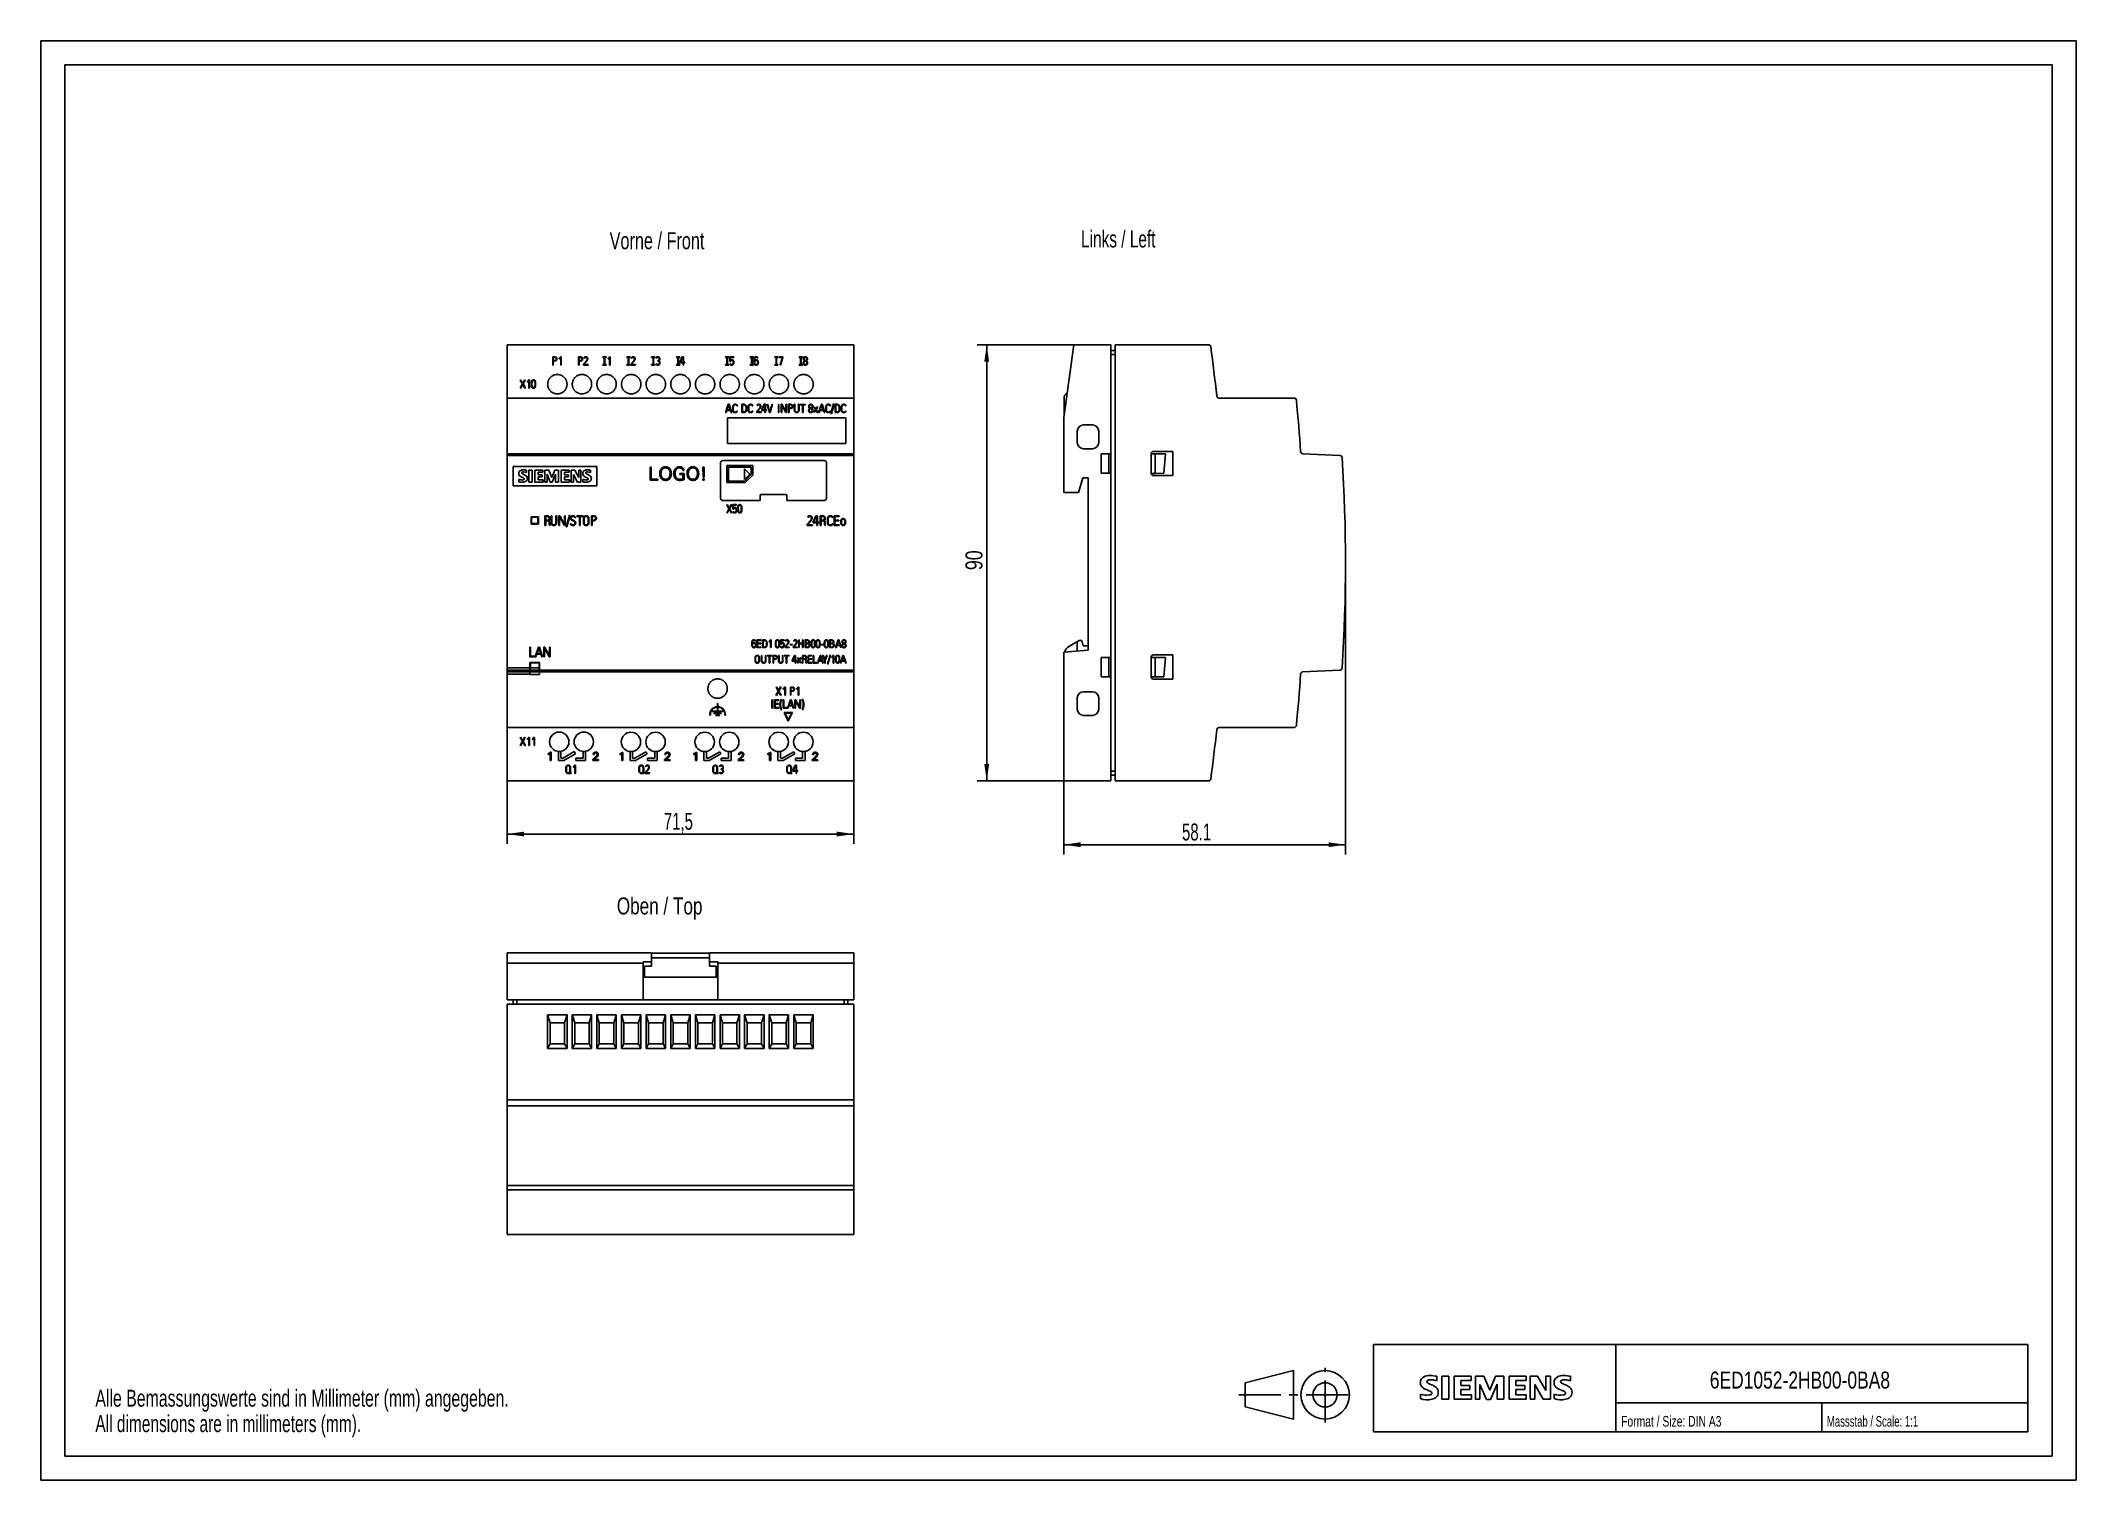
# Model space of a CAD drawing. Extents: x 0 to 420, y 0 to 297.
import ezdxf

# ---------------------------------------------------------------- set-up
doc = ezdxf.new("R2010")
doc.units = 0
doc.header["$LTSCALE"] = 23.1
doc.linetypes.add('CENTER', pattern=[0.6, 0.375, -0.075, 0.075, -0.075])
for name, color, linetype in [('10000_FRONT', 7, 'CONTINUOUS'), ('10100_DIM_FRONT', 7, 'CONTINUOUS'), ('10300_FRONT_GERMAN_ENGLISH', 7, 'CONTINUOUS'), ('10500_FRONT_LABELING', 7, 'CONTINUOUS'), ('11000_LEFT', 7, 'CONTINUOUS'), ('11100_DIM_LEFT', 7, 'CONTINUOUS'), ('11300_LEFT_GERMAN_ENGLISH', 7, 'CONTINUOUS'), ('13000_TOP', 7, 'CONTINUOUS'), ('13300_TOP_GERMAN_ENGLISH', 7, 'CONTINUOUS'), ('90000_FRAME', 7, 'CONTINUOUS'), ('91000_TIP', 7, 'CONTINUOUS')]:
    doc.layers.add(name, color=color, linetype=linetype)
doc.styles.get("Standard").update_dxf_attribs({"font": 'txt', "width": 0.8})
doc.dimstyles.new('DIMSTYLE_1', dxfattribs={"dimtxt": 3.5, "dimasz": 3.5, "dimexe": 0.18, "dimexo": 0.0625, "dimgap": 0.09, "dimtad": 1, "dimtxsty": 'STANDARD', "dimcen": 0.09, "dimazin": 3, "dimtp": 0.05, "dimtm": 0.05, "dimtfac": 1, "dimtofl": 0, "dimtmove": 0, "dimatfit": 3, "dimtolj": 1})
doc.dimstyles.new('DIMSTYLE_2', dxfattribs={"dimtxt": 3.5, "dimasz": 3.5, "dimexe": 0.18, "dimexo": 0.0625, "dimgap": 0.09, "dimtad": 1, "dimdec": 1, "dimtxsty": 'STANDARD', "dimcen": 0.09, "dimazin": 3, "dimtp": 0.1, "dimtm": 0.1, "dimtfac": 1, "dimtdec": 1, "dimtofl": 0, "dimtmove": 0, "dimatfit": 3, "dimtolj": 1})

msp = doc.modelspace()

# ---------------------------------------------------------------- texts
at = {"layer": '10300_FRONT_GERMAN_ENGLISH', "color": 7, "linetype": 'CONTINUOUS', "width": 0.716117}
msp.add_text('Vorne / Front', height=3.5, dxfattribs=at).set_placement((117.382, 253.989))
at = {"layer": '11300_LEFT_GERMAN_ENGLISH', "color": 7, "linetype": 'CONTINUOUS', "width": 0.678571}
msp.add_text('Links / Left', height=3.5, dxfattribs=at).set_placement((214.654, 254.352))
at = {"layer": '13300_TOP_GERMAN_ENGLISH', "linetype": 'CONTINUOUS', "width": 0.754762}
msp.add_text('Oben / Top', height=3.5, dxfattribs=at).set_placement((118.869, 116.741))
at = {"layer": '90000_FRAME', "color": 7, "linetype": 'CONTINUOUS'}
for s, height, width, p in [('6ED1052-2HB00-0BA8', 3.5, 0.768519, (344.382, 18.925)), ('Format / Size: DIN A3', 2.2, 0.723356, (326.092, 11.067)), ('Massstab / Scale: 1:1', 2.2, 0.668934, (368.545, 11.067))]:
    msp.add_text(s, height=height, dxfattribs=dict(at, width=width)).set_placement(p)
at = {"layer": '91000_TIP', "color": 7, "linetype": 'CONTINUOUS'}
for s, width, p in [('Alle Bemassungswerte sind in Millimeter (mm) angegeben.', 0.699134, (11.276, 15.19)), ('All dimensions are in millimeters (mm).', 0.68254, (11.276, 9.94))]:
    msp.add_text(s, height=3.5, dxfattribs=dict(at, width=width)).set_placement(p)

# ---------------------------------------------------------------- blocks, each defined once
blk = doc.blocks.new('*D0')
at = {"layer": '10100_DIM_FRONT', "linetype": 'CONTINUOUS'}
for p, q in [((96.248439, 149.770229), (96.248439, 131.326168)), ((167.748439, 149.770229), (167.748439, 131.326168)), ((96.248439, 133.326168), (131.998439, 133.326168)), ((167.748439, 133.326168), (131.998439, 133.326168))]:
    blk.add_line(p, q, dxfattribs=at)
for points in [[(99.748439, 133.826168), (96.248439, 133.326168), (99.748439, 132.826168)], [(164.248439, 132.826168), (167.748439, 133.326168), (164.248439, 133.826168)]]:
    blk.add_solid(points, dxfattribs=at)
at = {"layer": '10100_DIM_FRONT', "linetype": 'CONTINUOUS', "width": 0.660714}
blk.add_text('71,5', height=3.5, dxfattribs=at).set_placement((128.554623, 134.201168))
blk = doc.blocks.new('*D1')
at = {"layer": '11100_DIM_LEFT', "linetype": 'CONTINUOUS'}
for p, q in [((269.21, 189.28), (269.21, 129.13)), ((211.09, 157.57), (211.09, 129.13)), ((211.09, 131.13), (240.15, 131.13)), ((269.21, 131.13), (240.15, 131.13))]:
    blk.add_line(p, q, dxfattribs=at)
for points in [[(214.59, 131.63), (211.09, 131.13), (214.59, 130.63)], [(265.71, 130.63), (269.21, 131.13), (265.71, 131.63)]]:
    blk.add_solid(points, dxfattribs=at)
at = {"layer": '11100_DIM_LEFT', "linetype": 'CONTINUOUS', "width": 0.660714}
blk.add_text('58.1', height=3.5, dxfattribs=at).set_placement((235.48, 132))
blk = doc.blocks.new('*D2')
at = {"layer": '11100_DIM_LEFT', "linetype": 'CONTINUOUS'}
for p, q in [((213.2, 234.28), (193.19, 234.28)), ((195.19, 234.28), (195.19, 189.28)), ((195.19, 144.28), (195.19, 189.28)), ((211.09, 144.28), (193.19, 144.28))]:
    blk.add_line(p, q, dxfattribs=at)
for points in [[(195.69, 230.78), (195.19, 234.28), (194.69, 230.78)], [(194.69, 147.78), (195.19, 144.28), (195.69, 147.78)]]:
    blk.add_solid(points, dxfattribs=at)
at = {"layer": '11100_DIM_LEFT', "linetype": 'CONTINUOUS', "width": 0.785714}
blk.add_text('90', height=3.5, rotation=90, dxfattribs=at).set_placement((194.31, 187.77))

# ---------------------------------------------------------------- dimensions: what is measured, and where the dimension line sits
at = {"layer": '10100_DIM_FRONT', "linetype": 'CONTINUOUS'}
dim = msp.add_linear_dim(base=(167.748, 133.326), p1=(96.248, 149.77), p2=(167.748, 149.77), text='71,5', dimstyle='DIMSTYLE_1', dxfattribs=at)
dim.commit()
dim.dimension.update_dxf_attribs({"geometry": '*D0', "text_midpoint": (133.18, 135.951), "dimtype": 160})
at = {"layer": '11100_DIM_LEFT', "linetype": 'CONTINUOUS'}
dim = msp.add_linear_dim(base=(195.188, 144.284), p1=(213.196, 234.284), p2=(211.088, 144.284), angle=270, dimstyle='DIMSTYLE_2', dxfattribs=at)
dim.commit()
dim.dimension.update_dxf_attribs({"geometry": '*D2', "text_midpoint": (192.563, 190.521), "dimtype": 160})
dim = msp.add_linear_dim(base=(269.211, 131.126), p1=(211.088, 157.565), p2=(269.211, 189.284), dimstyle='DIMSTYLE_2', dxfattribs=at)
dim.commit()
dim.dimension.update_dxf_attribs({"geometry": '*D1', "text_midpoint": (240.101, 133.751), "dimtype": 160})

# ---------------------------------------------------------------- linework, layer by layer
at = {"layer": '10000_FRONT', "color": 7, "linetype": 'CONTINUOUS'}
for p, q in [((96.248, 234.284), (96.248, 144.284)), ((96.248, 234.284), (167.748, 234.284)), ((167.748, 234.284), (167.748, 144.284)), ((96.248, 223.284), (167.748, 223.284)), ((141.718, 213.904), (141.718, 219.164)), ((141.718, 219.164), (166.128, 219.164)), ((166.128, 219.164), (166.128, 213.904)), ((96.248, 211.764), (167.748, 211.764)), ((96.248, 211.431), (167.748, 211.431)), ((140.768, 210.378), (161.629, 210.378)), ((166.128, 213.904), (141.718, 213.904)), ((97.474, 209.139), (97.474, 205.154)), ((97.474, 209.139), (114.774, 209.139)), ((114.774, 205.154), (114.774, 209.139)), ((141.598, 209.334), (141.598, 205.834)), ((146.898, 209.334), (141.598, 209.334)), ((141.598, 205.834), (145.348, 205.834)), ((141.898, 206.134), (141.898, 209.034)), ((141.898, 209.034), (146.598, 209.034)), ((145.224, 206.134), (141.898, 206.134)), ((145.211, 208.683), (145.211, 206.483)), ((146.311, 207.583), (145.211, 208.683)), ((145.211, 206.483), (146.311, 207.583)), ((146.598, 207.508), (145.224, 206.134)), ((145.348, 205.834), (146.898, 207.384)), ((146.598, 209.034), (146.598, 207.508)), ((146.898, 207.384), (146.898, 209.334)), ((97.474, 205.154), (114.774, 205.154)), ((148.422, 202.16), (140.748, 202.16)), ((153.748, 203.359), (148.648, 203.359)), ((161.648, 202.16), (153.974, 202.16)), ((101.198, 198.792), (101.198, 197.291)), ((102.698, 198.792), (101.198, 198.792)), ((101.298, 198.692), (101.298, 197.391)), ((102.598, 198.692), (101.298, 198.692)), ((102.598, 197.391), (102.598, 198.692)), ((102.698, 197.291), (102.698, 198.792)), ((101.198, 197.291), (102.698, 197.291)), ((101.298, 197.391), (102.598, 197.391)), ((102.947, 168.727), (100.93, 168.71)), ((100.93, 168.71), (100.93, 166.256)), ((101.03, 168.611), (102.847, 168.626)), ((101.03, 166.775), (101.03, 168.611)), ((102.847, 168.626), (102.848, 166.775)), ((102.949, 166.256), (102.947, 168.727)), ((96.248, 167.605), (100.93, 167.605)), ((96.248, 167.136), (100.93, 167.136)), ((96.248, 166.803), (100.93, 166.803)), ((96.248, 166.337), (100.93, 166.337)), ((100.93, 166.256), (102.949, 166.256)), ((101.03, 167.605), (102.848, 167.605)), ((101.03, 167.136), (102.848, 167.136)), ((101.03, 166.775), (102.848, 166.775)), ((102.948, 167.136), (167.748, 167.136)), ((102.948, 166.803), (167.748, 166.803)), ((139.619, 160.284), (139.619, 159.603)), ((139.719, 160.284), (139.619, 160.284)), ((139.719, 159.603), (139.719, 160.284)), ((138.073, 157.884), (138.174, 157.884)), ((138.569, 158.684), (138.569, 158.584)), ((139.619, 158.684), (138.569, 158.684)), ((138.569, 158.584), (140.769, 158.584)), ((138.909, 158.284), (138.909, 158.184)), ((140.429, 158.284), (138.909, 158.284)), ((138.909, 158.184), (140.429, 158.184)), ((139.269, 157.884), (139.269, 157.784)), ((140.069, 157.884), (139.269, 157.884)), ((139.269, 157.784), (140.069, 157.784)), ((139.619, 159.503), (139.619, 158.684)), ((139.719, 158.684), (139.719, 159.503)), ((140.769, 158.684), (139.719, 158.684)), ((140.069, 157.784), (140.069, 157.884)), ((140.429, 158.184), (140.429, 158.284)), ((140.769, 158.584), (140.769, 158.684)), ((141.164, 157.884), (141.264, 157.884)), ((153.398, 158.384), (154.248, 156.641)), ((155.098, 158.384), (153.398, 158.384)), ((154.248, 156.915), (153.59, 158.266)), ((153.59, 158.266), (154.907, 158.266)), ((154.248, 156.641), (155.098, 158.384)), ((154.907, 158.266), (154.248, 156.915)), ((96.248, 155.284), (167.748, 155.284)), ((106.835, 150.364), (106.835, 148.511)), ((107.331, 150.364), (106.835, 150.364)), ((106.835, 148.511), (107.93, 148.511)), ((107.331, 149.012), (107.331, 150.364)), ((107.797, 149.012), (107.331, 149.012)), ((110.082, 150.329), (107.797, 149.012)), ((107.93, 148.511), (110.332, 149.896)), ((110.332, 149.896), (110.082, 150.329)), ((110.413, 149.011), (110.413, 148.511)), ((111.912, 149.011), (110.413, 149.011)), ((110.413, 148.511), (112.412, 148.511)), ((111.912, 150.371), (111.912, 149.011)), ((112.412, 150.371), (111.912, 150.371)), ((112.412, 148.511), (112.412, 150.371)), ((121.64, 150.333), (121.64, 148.48)), ((122.137, 150.333), (121.64, 150.333)), ((121.64, 148.48), (122.735, 148.48)), ((122.137, 148.981), (122.137, 150.333)), ((122.603, 148.981), (122.137, 148.981)), ((124.887, 150.298), (122.603, 148.981)), ((122.735, 148.48), (125.137, 149.865)), ((125.137, 149.865), (124.887, 150.298)), ((125.218, 148.98), (125.218, 148.48)), ((126.718, 148.98), (125.218, 148.98)), ((125.218, 148.48), (127.218, 148.48)), ((126.718, 150.34), (126.718, 148.98)), ((127.218, 150.34), (126.718, 150.34)), ((127.218, 148.48), (127.218, 150.34)), ((136.85, 150.333), (136.85, 148.48)), ((137.347, 150.333), (136.85, 150.333)), ((136.85, 148.48), (137.945, 148.48)), ((137.347, 148.981), (137.347, 150.333)), ((137.813, 148.981), (137.347, 148.981)), ((140.097, 150.298), (137.813, 148.981)), ((137.945, 148.48), (140.347, 149.865)), ((140.347, 149.865), (140.097, 150.298)), ((140.428, 148.98), (140.428, 148.48)), ((141.928, 148.98), (140.428, 148.98)), ((140.428, 148.48), (142.428, 148.48)), ((141.928, 150.34), (141.928, 148.98)), ((142.428, 150.34), (141.928, 150.34)), ((142.428, 148.48), (142.428, 150.34)), ((152.123, 150.333), (152.123, 148.48)), ((152.62, 150.333), (152.123, 150.333)), ((152.123, 148.48), (153.218, 148.48)), ((152.62, 148.981), (152.62, 150.333)), ((153.086, 148.981), (152.62, 148.981)), ((155.37, 150.298), (153.086, 148.981)), ((153.218, 148.48), (155.62, 149.865)), ((155.62, 149.865), (155.37, 150.298)), ((155.701, 148.98), (155.701, 148.48)), ((157.201, 148.98), (155.701, 148.98)), ((155.701, 148.48), (157.701, 148.48)), ((157.201, 150.34), (157.201, 148.98)), ((157.701, 150.34), (157.201, 150.34)), ((157.701, 148.48), (157.701, 150.34)), ((96.248, 144.284), (167.748, 144.284))]:
    msp.add_line(p, q, dxfattribs=at)
for centre in [(106.979, 152.362), (112.059, 152.362), (121.784, 152.331), (126.864, 152.331), (136.994, 152.331), (142.074, 152.331), (152.267, 152.331), (157.347, 152.331)]:
    msp.add_circle(centre, 2, dxfattribs=at)
for radius, start, end in [(1.6, 91.79079, 184.30122), (1.6, 355.69878, 88.20922), (1.5, 91.91021, 184.58857), (1.5, 355.41143, 88.08979)]:
    msp.add_arc((139.669, 158.004), radius, start, end, dxfattribs=at)
for points, knots in [([(108.598, 226.134), (108.598, 226.2), (108.595, 226.265), (108.582, 226.394), (108.573, 226.459), (108.548, 226.586), (108.532, 226.649), (108.504, 226.743), (108.493, 226.774), (108.471, 226.836), (108.459, 226.867), (108.422, 226.958), (108.366, 227.075), (108.3, 227.187), (108.246, 227.269), (108.227, 227.295), (108.188, 227.348), (108.168, 227.374), (108.105, 227.451), (108.061, 227.499), (107.923, 227.638), (107.823, 227.721), (107.7, 227.803), (107.686, 227.812), (107.658, 227.83), (107.644, 227.839), (107.602, 227.864), (107.573, 227.881), (107.486, 227.927), (107.427, 227.955), (107.307, 228.005), (107.245, 228.027), (107.151, 228.056), (107.12, 228.065), (107.056, 228.081), (107.023, 228.088), (106.926, 228.108), (106.796, 228.127), (106.666, 228.134), (106.535, 228.134), (106.469, 228.131), (106.371, 228.121), (106.338, 228.117), (106.273, 228.107), (106.111, 228.079), (105.954, 228.032), (105.803, 227.969), (105.773, 227.956), (105.728, 227.934), (105.713, 227.927), (105.683, 227.912), (105.61, 227.874), (105.54, 227.832), (105.377, 227.723), (105.276, 227.64), (105.16, 227.524), (105.137, 227.5), (105.093, 227.451), (105.072, 227.426), (105.01, 227.35), (104.971, 227.298), (104.899, 227.19), (104.865, 227.134), (104.819, 227.047), (104.804, 227.018), (104.776, 226.958), (104.763, 226.928), (104.725, 226.838), (104.682, 226.715), (104.65, 226.589), (104.631, 226.493), (104.625, 226.461), (104.615, 226.396), (104.611, 226.364), (104.602, 226.265), (104.598, 226.2), (104.598, 226.134)], [0, 0, 0, 0, 0.03125, 0.03125, 0.0625, 0.0625, 0.09375, 0.09375, 0.109375, 0.109375, 0.125, 0.125, 0.15625, 0.1875, 0.1875, 0.203125, 0.203125, 0.21875, 0.21875, 0.25, 0.25, 0.3125, 0.3125, 0.3203125, 0.3203125, 0.328125, 0.328125, 0.34375, 0.34375, 0.375, 0.375, 0.40625, 0.40625, 0.421875, 0.421875, 0.4375, 0.4375, 0.46875, 0.5, 0.5, 0.53125, 0.53125, 0.546875, 0.546875, 0.5625, 0.625, 0.625, 0.640625, 0.640625, 0.6484375, 0.6484375, 0.65625, 0.6875, 0.6875, 0.75, 0.75, 0.765625, 0.765625, 0.78125, 0.78125, 0.8125, 0.8125, 0.84375, 0.84375, 0.859375, 0.859375, 0.875, 0.875, 0.90625, 0.9375, 0.9375, 0.953125, 0.953125, 0.96875, 0.96875, 1, 1, 1, 1]), ([(113.678, 226.134), (113.678, 226.2), (113.675, 226.265), (113.662, 226.394), (113.653, 226.459), (113.628, 226.586), (113.612, 226.649), (113.584, 226.743), (113.573, 226.774), (113.551, 226.836), (113.539, 226.867), (113.502, 226.958), (113.446, 227.075), (113.38, 227.187), (113.326, 227.269), (113.307, 227.295), (113.268, 227.348), (113.248, 227.374), (113.185, 227.451), (113.141, 227.499), (113.003, 227.638), (112.903, 227.721), (112.78, 227.803), (112.766, 227.812), (112.738, 227.83), (112.724, 227.839), (112.682, 227.864), (112.653, 227.881), (112.566, 227.927), (112.507, 227.955), (112.387, 228.005), (112.325, 228.027), (112.231, 228.056), (112.2, 228.065), (112.136, 228.081), (112.103, 228.088), (112.006, 228.108), (111.876, 228.127), (111.746, 228.134), (111.615, 228.134), (111.549, 228.131), (111.451, 228.121), (111.418, 228.117), (111.353, 228.107), (111.191, 228.079), (111.034, 228.032), (110.883, 227.969), (110.853, 227.956), (110.808, 227.934), (110.793, 227.927), (110.763, 227.912), (110.69, 227.874), (110.62, 227.832), (110.457, 227.723), (110.356, 227.64), (110.24, 227.524), (110.217, 227.5), (110.173, 227.451), (110.152, 227.426), (110.09, 227.35), (110.051, 227.298), (109.979, 227.19), (109.945, 227.134), (109.899, 227.047), (109.884, 227.018), (109.856, 226.958), (109.843, 226.928), (109.805, 226.838), (109.762, 226.715), (109.73, 226.589), (109.711, 226.493), (109.705, 226.461), (109.695, 226.396), (109.691, 226.364), (109.682, 226.265), (109.678, 226.2), (109.678, 226.134)], [0, 0, 0, 0, 0.03125, 0.03125, 0.0625, 0.0625, 0.09375, 0.09375, 0.109375, 0.109375, 0.125, 0.125, 0.15625, 0.1875, 0.1875, 0.203125, 0.203125, 0.21875, 0.21875, 0.25, 0.25, 0.3125, 0.3125, 0.3203125, 0.3203125, 0.328125, 0.328125, 0.34375, 0.34375, 0.375, 0.375, 0.40625, 0.40625, 0.421875, 0.421875, 0.4375, 0.4375, 0.46875, 0.5, 0.5, 0.53125, 0.53125, 0.546875, 0.546875, 0.5625, 0.625, 0.625, 0.640625, 0.640625, 0.6484375, 0.6484375, 0.65625, 0.6875, 0.6875, 0.75, 0.75, 0.765625, 0.765625, 0.78125, 0.78125, 0.8125, 0.8125, 0.84375, 0.84375, 0.859375, 0.859375, 0.875, 0.875, 0.90625, 0.9375, 0.9375, 0.953125, 0.953125, 0.96875, 0.96875, 1, 1, 1, 1]), ([(118.758, 226.134), (118.758, 226.2), (118.755, 226.265), (118.742, 226.394), (118.733, 226.459), (118.708, 226.586), (118.692, 226.649), (118.664, 226.743), (118.653, 226.774), (118.631, 226.836), (118.619, 226.867), (118.582, 226.958), (118.526, 227.075), (118.46, 227.187), (118.406, 227.269), (118.387, 227.295), (118.348, 227.348), (118.328, 227.374), (118.265, 227.451), (118.221, 227.499), (118.083, 227.638), (117.983, 227.721), (117.86, 227.803), (117.846, 227.812), (117.818, 227.83), (117.804, 227.839), (117.762, 227.864), (117.733, 227.881), (117.646, 227.927), (117.587, 227.955), (117.467, 228.005), (117.405, 228.027), (117.311, 228.056), (117.28, 228.065), (117.216, 228.081), (117.183, 228.088), (117.086, 228.108), (116.956, 228.127), (116.826, 228.134), (116.695, 228.134), (116.629, 228.131), (116.531, 228.121), (116.498, 228.117), (116.433, 228.107), (116.271, 228.079), (116.114, 228.032), (115.963, 227.969), (115.933, 227.956), (115.888, 227.934), (115.873, 227.927), (115.843, 227.912), (115.77, 227.874), (115.7, 227.832), (115.537, 227.723), (115.436, 227.64), (115.32, 227.524), (115.297, 227.5), (115.253, 227.451), (115.232, 227.426), (115.17, 227.35), (115.131, 227.298), (115.059, 227.19), (115.025, 227.134), (114.979, 227.047), (114.964, 227.018), (114.936, 226.958), (114.923, 226.928), (114.885, 226.838), (114.842, 226.715), (114.81, 226.589), (114.791, 226.493), (114.785, 226.461), (114.775, 226.396), (114.771, 226.364), (114.762, 226.265), (114.758, 226.2), (114.758, 226.134)], [0, 0, 0, 0, 0.03125, 0.03125, 0.0625, 0.0625, 0.09375, 0.09375, 0.109375, 0.109375, 0.125, 0.125, 0.15625, 0.1875, 0.1875, 0.203125, 0.203125, 0.21875, 0.21875, 0.25, 0.25, 0.3125, 0.3125, 0.3203125, 0.3203125, 0.328125, 0.328125, 0.34375, 0.34375, 0.375, 0.375, 0.40625, 0.40625, 0.421875, 0.421875, 0.4375, 0.4375, 0.46875, 0.5, 0.5, 0.53125, 0.53125, 0.546875, 0.546875, 0.5625, 0.625, 0.625, 0.640625, 0.640625, 0.6484375, 0.6484375, 0.65625, 0.6875, 0.6875, 0.75, 0.75, 0.765625, 0.765625, 0.78125, 0.78125, 0.8125, 0.8125, 0.84375, 0.84375, 0.859375, 0.859375, 0.875, 0.875, 0.90625, 0.9375, 0.9375, 0.953125, 0.953125, 0.96875, 0.96875, 1, 1, 1, 1]), ([(123.838, 226.134), (123.838, 226.2), (123.835, 226.265), (123.822, 226.394), (123.813, 226.459), (123.788, 226.586), (123.772, 226.649), (123.744, 226.743), (123.733, 226.774), (123.711, 226.836), (123.699, 226.867), (123.662, 226.958), (123.606, 227.075), (123.54, 227.187), (123.486, 227.269), (123.467, 227.295), (123.428, 227.348), (123.408, 227.374), (123.345, 227.451), (123.301, 227.499), (123.163, 227.638), (123.063, 227.721), (122.94, 227.803), (122.926, 227.812), (122.898, 227.83), (122.884, 227.839), (122.842, 227.864), (122.813, 227.881), (122.726, 227.927), (122.667, 227.955), (122.547, 228.005), (122.485, 228.027), (122.391, 228.056), (122.36, 228.065), (122.296, 228.081), (122.263, 228.088), (122.166, 228.108), (122.036, 228.127), (121.906, 228.134), (121.775, 228.134), (121.709, 228.131), (121.611, 228.121), (121.578, 228.117), (121.513, 228.107), (121.351, 228.079), (121.194, 228.032), (121.043, 227.969), (121.013, 227.956), (120.968, 227.934), (120.953, 227.927), (120.923, 227.912), (120.85, 227.874), (120.78, 227.832), (120.617, 227.723), (120.516, 227.64), (120.4, 227.524), (120.377, 227.5), (120.333, 227.451), (120.312, 227.426), (120.25, 227.35), (120.211, 227.298), (120.139, 227.19), (120.105, 227.134), (120.059, 227.047), (120.044, 227.018), (120.016, 226.958), (120.003, 226.928), (119.965, 226.838), (119.922, 226.715), (119.89, 226.589), (119.871, 226.493), (119.865, 226.461), (119.855, 226.396), (119.851, 226.364), (119.842, 226.265), (119.838, 226.2), (119.838, 226.134)], [0, 0, 0, 0, 0.03125, 0.03125, 0.0625, 0.0625, 0.09375, 0.09375, 0.109375, 0.109375, 0.125, 0.125, 0.15625, 0.1875, 0.1875, 0.203125, 0.203125, 0.21875, 0.21875, 0.25, 0.25, 0.3125, 0.3125, 0.3203125, 0.3203125, 0.328125, 0.328125, 0.34375, 0.34375, 0.375, 0.375, 0.40625, 0.40625, 0.421875, 0.421875, 0.4375, 0.4375, 0.46875, 0.5, 0.5, 0.53125, 0.53125, 0.546875, 0.546875, 0.5625, 0.625, 0.625, 0.640625, 0.640625, 0.6484375, 0.6484375, 0.65625, 0.6875, 0.6875, 0.75, 0.75, 0.765625, 0.765625, 0.78125, 0.78125, 0.8125, 0.8125, 0.84375, 0.84375, 0.859375, 0.859375, 0.875, 0.875, 0.90625, 0.9375, 0.9375, 0.953125, 0.953125, 0.96875, 0.96875, 1, 1, 1, 1]), ([(128.918, 226.134), (128.918, 226.2), (128.915, 226.265), (128.902, 226.394), (128.893, 226.459), (128.868, 226.586), (128.852, 226.649), (128.824, 226.743), (128.813, 226.774), (128.791, 226.836), (128.779, 226.867), (128.742, 226.958), (128.686, 227.075), (128.62, 227.187), (128.566, 227.269), (128.547, 227.295), (128.508, 227.348), (128.488, 227.374), (128.425, 227.451), (128.381, 227.499), (128.243, 227.638), (128.143, 227.721), (128.02, 227.803), (128.006, 227.812), (127.978, 227.83), (127.964, 227.839), (127.922, 227.864), (127.893, 227.881), (127.806, 227.927), (127.747, 227.955), (127.627, 228.005), (127.565, 228.027), (127.471, 228.056), (127.44, 228.065), (127.376, 228.081), (127.343, 228.088), (127.246, 228.108), (127.116, 228.127), (126.986, 228.134), (126.855, 228.134), (126.789, 228.131), (126.691, 228.121), (126.658, 228.117), (126.593, 228.107), (126.431, 228.079), (126.274, 228.032), (126.123, 227.969), (126.093, 227.956), (126.048, 227.934), (126.033, 227.927), (126.003, 227.912), (125.93, 227.874), (125.86, 227.832), (125.697, 227.723), (125.596, 227.64), (125.48, 227.524), (125.457, 227.5), (125.413, 227.451), (125.392, 227.426), (125.33, 227.35), (125.291, 227.298), (125.219, 227.19), (125.185, 227.134), (125.139, 227.047), (125.124, 227.018), (125.096, 226.958), (125.083, 226.928), (125.045, 226.838), (125.002, 226.715), (124.97, 226.589), (124.951, 226.493), (124.945, 226.461), (124.935, 226.396), (124.931, 226.364), (124.922, 226.265), (124.918, 226.2), (124.918, 226.134)], [0, 0, 0, 0, 0.03125, 0.03125, 0.0625, 0.0625, 0.09375, 0.09375, 0.109375, 0.109375, 0.125, 0.125, 0.15625, 0.1875, 0.1875, 0.203125, 0.203125, 0.21875, 0.21875, 0.25, 0.25, 0.3125, 0.3125, 0.3203125, 0.3203125, 0.328125, 0.328125, 0.34375, 0.34375, 0.375, 0.375, 0.40625, 0.40625, 0.421875, 0.421875, 0.4375, 0.4375, 0.46875, 0.5, 0.5, 0.53125, 0.53125, 0.546875, 0.546875, 0.5625, 0.625, 0.625, 0.640625, 0.640625, 0.6484375, 0.6484375, 0.65625, 0.6875, 0.6875, 0.75, 0.75, 0.765625, 0.765625, 0.78125, 0.78125, 0.8125, 0.8125, 0.84375, 0.84375, 0.859375, 0.859375, 0.875, 0.875, 0.90625, 0.9375, 0.9375, 0.953125, 0.953125, 0.96875, 0.96875, 1, 1, 1, 1]), ([(133.998, 226.134), (133.998, 226.2), (133.995, 226.265), (133.982, 226.394), (133.973, 226.459), (133.948, 226.586), (133.932, 226.649), (133.904, 226.743), (133.893, 226.774), (133.871, 226.836), (133.859, 226.867), (133.822, 226.958), (133.766, 227.075), (133.7, 227.187), (133.646, 227.269), (133.627, 227.295), (133.588, 227.348), (133.568, 227.374), (133.505, 227.451), (133.461, 227.499), (133.323, 227.638), (133.223, 227.721), (133.1, 227.803), (133.086, 227.812), (133.058, 227.83), (133.044, 227.839), (133.002, 227.864), (132.973, 227.881), (132.886, 227.927), (132.827, 227.955), (132.707, 228.005), (132.645, 228.027), (132.551, 228.056), (132.52, 228.065), (132.456, 228.081), (132.423, 228.088), (132.326, 228.108), (132.196, 228.127), (132.066, 228.134), (131.935, 228.134), (131.869, 228.131), (131.771, 228.121), (131.738, 228.117), (131.673, 228.107), (131.511, 228.079), (131.354, 228.032), (131.203, 227.969), (131.173, 227.956), (131.128, 227.934), (131.113, 227.927), (131.083, 227.912), (131.01, 227.874), (130.94, 227.832), (130.777, 227.723), (130.676, 227.64), (130.56, 227.524), (130.537, 227.5), (130.493, 227.451), (130.472, 227.426), (130.41, 227.35), (130.371, 227.298), (130.299, 227.19), (130.265, 227.134), (130.219, 227.047), (130.204, 227.018), (130.176, 226.958), (130.163, 226.928), (130.125, 226.838), (130.082, 226.715), (130.05, 226.589), (130.031, 226.493), (130.025, 226.461), (130.015, 226.396), (130.011, 226.364), (130.002, 226.265), (129.998, 226.2), (129.998, 226.134)], [0, 0, 0, 0, 0.03125, 0.03125, 0.0625, 0.0625, 0.09375, 0.09375, 0.109375, 0.109375, 0.125, 0.125, 0.15625, 0.1875, 0.1875, 0.203125, 0.203125, 0.21875, 0.21875, 0.25, 0.25, 0.3125, 0.3125, 0.3203125, 0.3203125, 0.328125, 0.328125, 0.34375, 0.34375, 0.375, 0.375, 0.40625, 0.40625, 0.421875, 0.421875, 0.4375, 0.4375, 0.46875, 0.5, 0.5, 0.53125, 0.53125, 0.546875, 0.546875, 0.5625, 0.625, 0.625, 0.640625, 0.640625, 0.6484375, 0.6484375, 0.65625, 0.6875, 0.6875, 0.75, 0.75, 0.765625, 0.765625, 0.78125, 0.78125, 0.8125, 0.8125, 0.84375, 0.84375, 0.859375, 0.859375, 0.875, 0.875, 0.90625, 0.9375, 0.9375, 0.953125, 0.953125, 0.96875, 0.96875, 1, 1, 1, 1]), ([(139.078, 226.134), (139.078, 226.2), (139.075, 226.265), (139.062, 226.394), (139.053, 226.459), (139.028, 226.586), (139.012, 226.649), (138.984, 226.743), (138.973, 226.774), (138.951, 226.836), (138.939, 226.867), (138.902, 226.958), (138.846, 227.075), (138.78, 227.187), (138.726, 227.269), (138.707, 227.295), (138.668, 227.348), (138.648, 227.374), (138.585, 227.451), (138.541, 227.499), (138.403, 227.638), (138.303, 227.721), (138.18, 227.803), (138.166, 227.812), (138.138, 227.83), (138.124, 227.839), (138.082, 227.864), (138.053, 227.881), (137.966, 227.927), (137.907, 227.955), (137.787, 228.005), (137.725, 228.027), (137.631, 228.056), (137.6, 228.065), (137.536, 228.081), (137.503, 228.088), (137.406, 228.108), (137.276, 228.127), (137.146, 228.134), (137.015, 228.134), (136.949, 228.131), (136.851, 228.121), (136.818, 228.117), (136.753, 228.107), (136.591, 228.079), (136.434, 228.032), (136.283, 227.969), (136.253, 227.956), (136.208, 227.934), (136.193, 227.927), (136.163, 227.912), (136.09, 227.874), (136.02, 227.832), (135.857, 227.723), (135.756, 227.64), (135.64, 227.524), (135.617, 227.5), (135.573, 227.451), (135.552, 227.426), (135.49, 227.35), (135.451, 227.298), (135.379, 227.19), (135.345, 227.134), (135.299, 227.047), (135.284, 227.018), (135.256, 226.958), (135.243, 226.928), (135.205, 226.838), (135.162, 226.715), (135.13, 226.589), (135.111, 226.493), (135.105, 226.461), (135.095, 226.396), (135.091, 226.364), (135.082, 226.265), (135.078, 226.2), (135.078, 226.134)], [0, 0, 0, 0, 0.03125, 0.03125, 0.0625, 0.0625, 0.09375, 0.09375, 0.109375, 0.109375, 0.125, 0.125, 0.15625, 0.1875, 0.1875, 0.203125, 0.203125, 0.21875, 0.21875, 0.25, 0.25, 0.3125, 0.3125, 0.3203125, 0.3203125, 0.328125, 0.328125, 0.34375, 0.34375, 0.375, 0.375, 0.40625, 0.40625, 0.421875, 0.421875, 0.4375, 0.4375, 0.46875, 0.5, 0.5, 0.53125, 0.53125, 0.546875, 0.546875, 0.5625, 0.625, 0.625, 0.640625, 0.640625, 0.6484375, 0.6484375, 0.65625, 0.6875, 0.6875, 0.75, 0.75, 0.765625, 0.765625, 0.78125, 0.78125, 0.8125, 0.8125, 0.84375, 0.84375, 0.859375, 0.859375, 0.875, 0.875, 0.90625, 0.9375, 0.9375, 0.953125, 0.953125, 0.96875, 0.96875, 1, 1, 1, 1]), ([(144.158, 226.134), (144.158, 226.2), (144.155, 226.265), (144.142, 226.394), (144.133, 226.459), (144.108, 226.586), (144.092, 226.649), (144.064, 226.743), (144.053, 226.774), (144.031, 226.836), (144.019, 226.867), (143.982, 226.958), (143.926, 227.075), (143.86, 227.187), (143.806, 227.269), (143.787, 227.295), (143.748, 227.348), (143.728, 227.374), (143.665, 227.451), (143.621, 227.499), (143.483, 227.638), (143.383, 227.721), (143.26, 227.803), (143.246, 227.812), (143.218, 227.83), (143.204, 227.839), (143.162, 227.864), (143.133, 227.881), (143.046, 227.927), (142.987, 227.955), (142.867, 228.005), (142.805, 228.027), (142.711, 228.056), (142.68, 228.065), (142.616, 228.081), (142.583, 228.088), (142.486, 228.108), (142.356, 228.127), (142.226, 228.134), (142.095, 228.134), (142.029, 228.131), (141.931, 228.121), (141.898, 228.117), (141.833, 228.107), (141.671, 228.079), (141.514, 228.032), (141.363, 227.969), (141.333, 227.956), (141.288, 227.934), (141.273, 227.927), (141.243, 227.912), (141.17, 227.874), (141.1, 227.832), (140.937, 227.723), (140.836, 227.64), (140.72, 227.524), (140.697, 227.5), (140.653, 227.451), (140.632, 227.426), (140.57, 227.35), (140.531, 227.298), (140.459, 227.19), (140.425, 227.134), (140.379, 227.047), (140.364, 227.018), (140.336, 226.958), (140.323, 226.928), (140.285, 226.838), (140.242, 226.715), (140.21, 226.589), (140.191, 226.493), (140.185, 226.461), (140.175, 226.396), (140.171, 226.364), (140.162, 226.265), (140.158, 226.2), (140.158, 226.134)], [0, 0, 0, 0, 0.03125, 0.03125, 0.0625, 0.0625, 0.09375, 0.09375, 0.109375, 0.109375, 0.125, 0.125, 0.15625, 0.1875, 0.1875, 0.203125, 0.203125, 0.21875, 0.21875, 0.25, 0.25, 0.3125, 0.3125, 0.3203125, 0.3203125, 0.328125, 0.328125, 0.34375, 0.34375, 0.375, 0.375, 0.40625, 0.40625, 0.421875, 0.421875, 0.4375, 0.4375, 0.46875, 0.5, 0.5, 0.53125, 0.53125, 0.546875, 0.546875, 0.5625, 0.625, 0.625, 0.640625, 0.640625, 0.6484375, 0.6484375, 0.65625, 0.6875, 0.6875, 0.75, 0.75, 0.765625, 0.765625, 0.78125, 0.78125, 0.8125, 0.8125, 0.84375, 0.84375, 0.859375, 0.859375, 0.875, 0.875, 0.90625, 0.9375, 0.9375, 0.953125, 0.953125, 0.96875, 0.96875, 1, 1, 1, 1]), ([(149.238, 226.134), (149.238, 226.2), (149.235, 226.265), (149.222, 226.394), (149.213, 226.459), (149.188, 226.586), (149.172, 226.649), (149.144, 226.743), (149.133, 226.774), (149.111, 226.836), (149.099, 226.867), (149.062, 226.958), (149.006, 227.075), (148.94, 227.187), (148.886, 227.269), (148.867, 227.295), (148.828, 227.348), (148.808, 227.374), (148.745, 227.451), (148.701, 227.499), (148.563, 227.638), (148.463, 227.721), (148.34, 227.803), (148.326, 227.812), (148.298, 227.83), (148.284, 227.839), (148.242, 227.864), (148.213, 227.881), (148.126, 227.927), (148.067, 227.955), (147.947, 228.005), (147.885, 228.027), (147.791, 228.056), (147.76, 228.065), (147.696, 228.081), (147.663, 228.088), (147.566, 228.108), (147.436, 228.127), (147.306, 228.134), (147.175, 228.134), (147.109, 228.131), (147.011, 228.121), (146.978, 228.117), (146.913, 228.107), (146.751, 228.079), (146.594, 228.032), (146.443, 227.969), (146.413, 227.956), (146.368, 227.934), (146.353, 227.927), (146.323, 227.912), (146.25, 227.874), (146.18, 227.832), (146.017, 227.723), (145.916, 227.64), (145.8, 227.524), (145.777, 227.5), (145.733, 227.451), (145.712, 227.426), (145.65, 227.35), (145.611, 227.298), (145.539, 227.19), (145.505, 227.134), (145.459, 227.047), (145.444, 227.018), (145.416, 226.958), (145.403, 226.928), (145.365, 226.838), (145.322, 226.715), (145.29, 226.589), (145.271, 226.493), (145.265, 226.461), (145.255, 226.396), (145.251, 226.364), (145.242, 226.265), (145.238, 226.2), (145.238, 226.134)], [0, 0, 0, 0, 0.03125, 0.03125, 0.0625, 0.0625, 0.09375, 0.09375, 0.109375, 0.109375, 0.125, 0.125, 0.15625, 0.1875, 0.1875, 0.203125, 0.203125, 0.21875, 0.21875, 0.25, 0.25, 0.3125, 0.3125, 0.3203125, 0.3203125, 0.328125, 0.328125, 0.34375, 0.34375, 0.375, 0.375, 0.40625, 0.40625, 0.421875, 0.421875, 0.4375, 0.4375, 0.46875, 0.5, 0.5, 0.53125, 0.53125, 0.546875, 0.546875, 0.5625, 0.625, 0.625, 0.640625, 0.640625, 0.6484375, 0.6484375, 0.65625, 0.6875, 0.6875, 0.75, 0.75, 0.765625, 0.765625, 0.78125, 0.78125, 0.8125, 0.8125, 0.84375, 0.84375, 0.859375, 0.859375, 0.875, 0.875, 0.90625, 0.9375, 0.9375, 0.953125, 0.953125, 0.96875, 0.96875, 1, 1, 1, 1]), ([(154.318, 226.134), (154.318, 226.2), (154.315, 226.265), (154.302, 226.394), (154.293, 226.459), (154.268, 226.586), (154.252, 226.649), (154.224, 226.743), (154.213, 226.774), (154.191, 226.836), (154.179, 226.867), (154.142, 226.958), (154.086, 227.075), (154.02, 227.187), (153.966, 227.269), (153.947, 227.295), (153.908, 227.348), (153.888, 227.374), (153.825, 227.451), (153.781, 227.499), (153.643, 227.638), (153.543, 227.721), (153.42, 227.803), (153.406, 227.812), (153.378, 227.83), (153.364, 227.839), (153.322, 227.864), (153.293, 227.881), (153.206, 227.927), (153.147, 227.955), (153.027, 228.005), (152.965, 228.027), (152.871, 228.056), (152.84, 228.065), (152.776, 228.081), (152.743, 228.088), (152.646, 228.108), (152.516, 228.127), (152.386, 228.134), (152.255, 228.134), (152.189, 228.131), (152.091, 228.121), (152.058, 228.117), (151.993, 228.107), (151.831, 228.079), (151.674, 228.032), (151.523, 227.969), (151.493, 227.956), (151.448, 227.934), (151.433, 227.927), (151.403, 227.912), (151.33, 227.874), (151.26, 227.832), (151.097, 227.723), (150.996, 227.64), (150.88, 227.524), (150.857, 227.5), (150.813, 227.451), (150.792, 227.426), (150.73, 227.35), (150.691, 227.298), (150.619, 227.19), (150.585, 227.134), (150.539, 227.047), (150.524, 227.018), (150.496, 226.958), (150.483, 226.928), (150.445, 226.838), (150.402, 226.715), (150.37, 226.589), (150.351, 226.493), (150.345, 226.461), (150.335, 226.396), (150.331, 226.364), (150.322, 226.265), (150.318, 226.2), (150.318, 226.134)], [0, 0, 0, 0, 0.03125, 0.03125, 0.0625, 0.0625, 0.09375, 0.09375, 0.109375, 0.109375, 0.125, 0.125, 0.15625, 0.1875, 0.1875, 0.203125, 0.203125, 0.21875, 0.21875, 0.25, 0.25, 0.3125, 0.3125, 0.3203125, 0.3203125, 0.328125, 0.328125, 0.34375, 0.34375, 0.375, 0.375, 0.40625, 0.40625, 0.421875, 0.421875, 0.4375, 0.4375, 0.46875, 0.5, 0.5, 0.53125, 0.53125, 0.546875, 0.546875, 0.5625, 0.625, 0.625, 0.640625, 0.640625, 0.6484375, 0.6484375, 0.65625, 0.6875, 0.6875, 0.75, 0.75, 0.765625, 0.765625, 0.78125, 0.78125, 0.8125, 0.8125, 0.84375, 0.84375, 0.859375, 0.859375, 0.875, 0.875, 0.90625, 0.9375, 0.9375, 0.953125, 0.953125, 0.96875, 0.96875, 1, 1, 1, 1]), ([(159.398, 226.134), (159.398, 226.2), (159.395, 226.265), (159.382, 226.394), (159.373, 226.459), (159.348, 226.586), (159.332, 226.649), (159.304, 226.743), (159.293, 226.774), (159.271, 226.836), (159.259, 226.867), (159.222, 226.958), (159.166, 227.075), (159.1, 227.187), (159.046, 227.269), (159.027, 227.295), (158.988, 227.348), (158.968, 227.374), (158.905, 227.451), (158.861, 227.499), (158.723, 227.638), (158.623, 227.721), (158.5, 227.803), (158.486, 227.812), (158.458, 227.83), (158.444, 227.839), (158.402, 227.864), (158.373, 227.881), (158.286, 227.927), (158.227, 227.955), (158.107, 228.005), (158.045, 228.027), (157.951, 228.056), (157.92, 228.065), (157.856, 228.081), (157.823, 228.088), (157.726, 228.108), (157.596, 228.127), (157.466, 228.134), (157.335, 228.134), (157.269, 228.131), (157.171, 228.121), (157.138, 228.117), (157.073, 228.107), (156.911, 228.079), (156.754, 228.032), (156.603, 227.969), (156.573, 227.956), (156.528, 227.934), (156.513, 227.927), (156.483, 227.912), (156.41, 227.874), (156.34, 227.832), (156.177, 227.723), (156.076, 227.64), (155.96, 227.524), (155.937, 227.5), (155.893, 227.451), (155.872, 227.426), (155.81, 227.35), (155.771, 227.298), (155.699, 227.19), (155.665, 227.134), (155.619, 227.047), (155.604, 227.018), (155.576, 226.958), (155.563, 226.928), (155.525, 226.838), (155.482, 226.715), (155.45, 226.589), (155.431, 226.493), (155.425, 226.461), (155.415, 226.396), (155.411, 226.364), (155.402, 226.265), (155.398, 226.2), (155.398, 226.134)], [0, 0, 0, 0, 0.03125, 0.03125, 0.0625, 0.0625, 0.09375, 0.09375, 0.109375, 0.109375, 0.125, 0.125, 0.15625, 0.1875, 0.1875, 0.203125, 0.203125, 0.21875, 0.21875, 0.25, 0.25, 0.3125, 0.3125, 0.3203125, 0.3203125, 0.328125, 0.328125, 0.34375, 0.34375, 0.375, 0.375, 0.40625, 0.40625, 0.421875, 0.421875, 0.4375, 0.4375, 0.46875, 0.5, 0.5, 0.53125, 0.53125, 0.546875, 0.546875, 0.5625, 0.625, 0.625, 0.640625, 0.640625, 0.6484375, 0.6484375, 0.65625, 0.6875, 0.6875, 0.75, 0.75, 0.765625, 0.765625, 0.78125, 0.78125, 0.8125, 0.8125, 0.84375, 0.84375, 0.859375, 0.859375, 0.875, 0.875, 0.90625, 0.9375, 0.9375, 0.953125, 0.953125, 0.96875, 0.96875, 1, 1, 1, 1]), ([(104.598, 226.134), (104.598, 226.068), (104.602, 226.003), (104.614, 225.873), (104.624, 225.809), (104.649, 225.682), (104.665, 225.618), (104.693, 225.525), (104.703, 225.493), (104.726, 225.431), (104.737, 225.401), (104.775, 225.31), (104.83, 225.192), (104.897, 225.08), (104.951, 224.999), (104.97, 224.972), (105.009, 224.919), (105.029, 224.893), (105.092, 224.817), (105.136, 224.768), (105.274, 224.63), (105.374, 224.547), (105.497, 224.464), (105.511, 224.455), (105.539, 224.438), (105.553, 224.429), (105.595, 224.403), (105.624, 224.387), (105.711, 224.34), (105.77, 224.312), (105.89, 224.262), (105.952, 224.24), (106.046, 224.211), (106.077, 224.203), (106.141, 224.186), (106.174, 224.179), (106.271, 224.16), (106.401, 224.141), (106.531, 224.134), (106.662, 224.134), (106.727, 224.137), (106.826, 224.147), (106.859, 224.151), (106.924, 224.16), (106.957, 224.166), (107.053, 224.185), (107.117, 224.201), (107.242, 224.239), (107.303, 224.261), (107.394, 224.299), (107.424, 224.312), (107.469, 224.333), (107.484, 224.34), (107.513, 224.355), (107.586, 224.393), (107.657, 224.435), (107.819, 224.544), (107.92, 224.627), (108.037, 224.744), (108.06, 224.768), (108.104, 224.817), (108.125, 224.841), (108.187, 224.917), (108.226, 224.969), (108.298, 225.078), (108.332, 225.134), (108.378, 225.22), (108.393, 225.25), (108.421, 225.309), (108.434, 225.339), (108.472, 225.43), (108.515, 225.553), (108.547, 225.679), (108.566, 225.775), (108.572, 225.807), (108.581, 225.871), (108.585, 225.904), (108.595, 226.002), (108.598, 226.068), (108.598, 226.134)], [0, 0, 0, 0, 0.03125, 0.03125, 0.0625, 0.0625, 0.09375, 0.09375, 0.109375, 0.109375, 0.125, 0.125, 0.15625, 0.1875, 0.1875, 0.203125, 0.203125, 0.21875, 0.21875, 0.25, 0.25, 0.3125, 0.3125, 0.3203125, 0.3203125, 0.328125, 0.328125, 0.34375, 0.34375, 0.375, 0.375, 0.40625, 0.40625, 0.421875, 0.421875, 0.4375, 0.4375, 0.46875, 0.5, 0.5, 0.53125, 0.53125, 0.546875, 0.546875, 0.5625, 0.5625, 0.59375, 0.59375, 0.625, 0.625, 0.640625, 0.640625, 0.6484375, 0.6484375, 0.65625, 0.6875, 0.6875, 0.75, 0.75, 0.765625, 0.765625, 0.78125, 0.78125, 0.8125, 0.8125, 0.84375, 0.84375, 0.859375, 0.859375, 0.875, 0.875, 0.90625, 0.9375, 0.9375, 0.953125, 0.953125, 0.96875, 0.96875, 1, 1, 1, 1]), ([(109.678, 226.134), (109.678, 226.068), (109.682, 226.003), (109.694, 225.873), (109.704, 225.809), (109.729, 225.682), (109.745, 225.618), (109.773, 225.525), (109.783, 225.493), (109.806, 225.431), (109.817, 225.401), (109.855, 225.31), (109.91, 225.192), (109.977, 225.08), (110.031, 224.999), (110.05, 224.972), (110.089, 224.919), (110.109, 224.893), (110.172, 224.817), (110.216, 224.768), (110.354, 224.63), (110.454, 224.547), (110.577, 224.464), (110.591, 224.455), (110.619, 224.438), (110.633, 224.429), (110.675, 224.403), (110.704, 224.387), (110.791, 224.34), (110.85, 224.312), (110.97, 224.262), (111.032, 224.24), (111.126, 224.211), (111.157, 224.203), (111.221, 224.186), (111.254, 224.179), (111.351, 224.16), (111.481, 224.141), (111.611, 224.134), (111.742, 224.134), (111.807, 224.137), (111.906, 224.147), (111.939, 224.151), (112.004, 224.16), (112.037, 224.166), (112.133, 224.185), (112.197, 224.201), (112.322, 224.239), (112.383, 224.261), (112.474, 224.299), (112.504, 224.312), (112.549, 224.333), (112.564, 224.34), (112.593, 224.355), (112.666, 224.393), (112.737, 224.435), (112.899, 224.544), (113, 224.627), (113.117, 224.744), (113.14, 224.768), (113.184, 224.817), (113.205, 224.841), (113.267, 224.917), (113.306, 224.969), (113.378, 225.078), (113.412, 225.134), (113.458, 225.22), (113.473, 225.25), (113.501, 225.309), (113.514, 225.339), (113.552, 225.43), (113.595, 225.553), (113.627, 225.679), (113.646, 225.775), (113.652, 225.807), (113.661, 225.871), (113.665, 225.904), (113.675, 226.002), (113.678, 226.068), (113.678, 226.134)], [0, 0, 0, 0, 0.03125, 0.03125, 0.0625, 0.0625, 0.09375, 0.09375, 0.109375, 0.109375, 0.125, 0.125, 0.15625, 0.1875, 0.1875, 0.203125, 0.203125, 0.21875, 0.21875, 0.25, 0.25, 0.3125, 0.3125, 0.3203125, 0.3203125, 0.328125, 0.328125, 0.34375, 0.34375, 0.375, 0.375, 0.40625, 0.40625, 0.421875, 0.421875, 0.4375, 0.4375, 0.46875, 0.5, 0.5, 0.53125, 0.53125, 0.546875, 0.546875, 0.5625, 0.5625, 0.59375, 0.59375, 0.625, 0.625, 0.640625, 0.640625, 0.6484375, 0.6484375, 0.65625, 0.6875, 0.6875, 0.75, 0.75, 0.765625, 0.765625, 0.78125, 0.78125, 0.8125, 0.8125, 0.84375, 0.84375, 0.859375, 0.859375, 0.875, 0.875, 0.90625, 0.9375, 0.9375, 0.953125, 0.953125, 0.96875, 0.96875, 1, 1, 1, 1]), ([(114.758, 226.134), (114.758, 226.068), (114.762, 226.003), (114.774, 225.873), (114.784, 225.809), (114.809, 225.682), (114.825, 225.618), (114.853, 225.525), (114.863, 225.493), (114.886, 225.431), (114.897, 225.401), (114.935, 225.31), (114.99, 225.192), (115.057, 225.08), (115.111, 224.999), (115.13, 224.972), (115.169, 224.919), (115.189, 224.893), (115.252, 224.817), (115.296, 224.768), (115.434, 224.63), (115.534, 224.547), (115.657, 224.464), (115.671, 224.455), (115.699, 224.438), (115.713, 224.429), (115.755, 224.403), (115.784, 224.387), (115.871, 224.34), (115.93, 224.312), (116.05, 224.262), (116.112, 224.24), (116.206, 224.211), (116.237, 224.203), (116.301, 224.186), (116.334, 224.179), (116.431, 224.16), (116.561, 224.141), (116.691, 224.134), (116.822, 224.134), (116.887, 224.137), (116.986, 224.147), (117.019, 224.151), (117.084, 224.16), (117.117, 224.166), (117.213, 224.185), (117.277, 224.201), (117.402, 224.239), (117.463, 224.261), (117.554, 224.299), (117.584, 224.312), (117.629, 224.333), (117.644, 224.34), (117.673, 224.355), (117.746, 224.393), (117.817, 224.435), (117.979, 224.544), (118.08, 224.627), (118.197, 224.744), (118.22, 224.768), (118.264, 224.817), (118.285, 224.841), (118.347, 224.917), (118.386, 224.969), (118.458, 225.078), (118.492, 225.134), (118.538, 225.22), (118.553, 225.25), (118.581, 225.309), (118.594, 225.339), (118.632, 225.43), (118.675, 225.553), (118.707, 225.679), (118.726, 225.775), (118.732, 225.807), (118.741, 225.871), (118.745, 225.904), (118.755, 226.002), (118.758, 226.068), (118.758, 226.134)], [0, 0, 0, 0, 0.03125, 0.03125, 0.0625, 0.0625, 0.09375, 0.09375, 0.109375, 0.109375, 0.125, 0.125, 0.15625, 0.1875, 0.1875, 0.203125, 0.203125, 0.21875, 0.21875, 0.25, 0.25, 0.3125, 0.3125, 0.3203125, 0.3203125, 0.328125, 0.328125, 0.34375, 0.34375, 0.375, 0.375, 0.40625, 0.40625, 0.421875, 0.421875, 0.4375, 0.4375, 0.46875, 0.5, 0.5, 0.53125, 0.53125, 0.546875, 0.546875, 0.5625, 0.5625, 0.59375, 0.59375, 0.625, 0.625, 0.640625, 0.640625, 0.6484375, 0.6484375, 0.65625, 0.6875, 0.6875, 0.75, 0.75, 0.765625, 0.765625, 0.78125, 0.78125, 0.8125, 0.8125, 0.84375, 0.84375, 0.859375, 0.859375, 0.875, 0.875, 0.90625, 0.9375, 0.9375, 0.953125, 0.953125, 0.96875, 0.96875, 1, 1, 1, 1]), ([(119.838, 226.134), (119.838, 226.068), (119.842, 226.003), (119.854, 225.873), (119.864, 225.809), (119.889, 225.682), (119.905, 225.618), (119.933, 225.525), (119.943, 225.493), (119.966, 225.431), (119.977, 225.401), (120.015, 225.31), (120.07, 225.192), (120.137, 225.08), (120.191, 224.999), (120.21, 224.972), (120.249, 224.919), (120.269, 224.893), (120.332, 224.817), (120.376, 224.768), (120.514, 224.63), (120.614, 224.547), (120.737, 224.464), (120.751, 224.455), (120.779, 224.438), (120.793, 224.429), (120.835, 224.403), (120.864, 224.387), (120.951, 224.34), (121.01, 224.312), (121.13, 224.262), (121.192, 224.24), (121.286, 224.211), (121.317, 224.203), (121.381, 224.186), (121.414, 224.179), (121.511, 224.16), (121.641, 224.141), (121.771, 224.134), (121.902, 224.134), (121.967, 224.137), (122.066, 224.147), (122.099, 224.151), (122.164, 224.16), (122.197, 224.166), (122.293, 224.185), (122.357, 224.201), (122.482, 224.239), (122.543, 224.261), (122.634, 224.299), (122.664, 224.312), (122.709, 224.333), (122.724, 224.34), (122.753, 224.355), (122.826, 224.393), (122.897, 224.435), (123.059, 224.544), (123.16, 224.627), (123.277, 224.744), (123.3, 224.768), (123.344, 224.817), (123.365, 224.841), (123.427, 224.917), (123.466, 224.969), (123.538, 225.078), (123.572, 225.134), (123.618, 225.22), (123.633, 225.25), (123.661, 225.309), (123.674, 225.339), (123.712, 225.43), (123.755, 225.553), (123.787, 225.679), (123.806, 225.775), (123.812, 225.807), (123.821, 225.871), (123.825, 225.904), (123.835, 226.002), (123.838, 226.068), (123.838, 226.134)], [0, 0, 0, 0, 0.03125, 0.03125, 0.0625, 0.0625, 0.09375, 0.09375, 0.109375, 0.109375, 0.125, 0.125, 0.15625, 0.1875, 0.1875, 0.203125, 0.203125, 0.21875, 0.21875, 0.25, 0.25, 0.3125, 0.3125, 0.3203125, 0.3203125, 0.328125, 0.328125, 0.34375, 0.34375, 0.375, 0.375, 0.40625, 0.40625, 0.421875, 0.421875, 0.4375, 0.4375, 0.46875, 0.5, 0.5, 0.53125, 0.53125, 0.546875, 0.546875, 0.5625, 0.5625, 0.59375, 0.59375, 0.625, 0.625, 0.640625, 0.640625, 0.6484375, 0.6484375, 0.65625, 0.6875, 0.6875, 0.75, 0.75, 0.765625, 0.765625, 0.78125, 0.78125, 0.8125, 0.8125, 0.84375, 0.84375, 0.859375, 0.859375, 0.875, 0.875, 0.90625, 0.9375, 0.9375, 0.953125, 0.953125, 0.96875, 0.96875, 1, 1, 1, 1]), ([(124.918, 226.134), (124.918, 226.068), (124.922, 226.003), (124.934, 225.873), (124.944, 225.809), (124.969, 225.682), (124.985, 225.618), (125.013, 225.525), (125.023, 225.493), (125.046, 225.431), (125.057, 225.401), (125.095, 225.31), (125.15, 225.192), (125.217, 225.08), (125.271, 224.999), (125.29, 224.972), (125.329, 224.919), (125.349, 224.893), (125.412, 224.817), (125.456, 224.768), (125.594, 224.63), (125.694, 224.547), (125.817, 224.464), (125.831, 224.455), (125.859, 224.438), (125.873, 224.429), (125.915, 224.403), (125.944, 224.387), (126.031, 224.34), (126.09, 224.312), (126.21, 224.262), (126.272, 224.24), (126.366, 224.211), (126.397, 224.203), (126.461, 224.186), (126.494, 224.179), (126.591, 224.16), (126.721, 224.141), (126.851, 224.134), (126.982, 224.134), (127.047, 224.137), (127.146, 224.147), (127.179, 224.151), (127.244, 224.16), (127.277, 224.166), (127.373, 224.185), (127.437, 224.201), (127.562, 224.239), (127.623, 224.261), (127.714, 224.299), (127.744, 224.312), (127.789, 224.333), (127.804, 224.34), (127.833, 224.355), (127.906, 224.393), (127.977, 224.435), (128.139, 224.544), (128.24, 224.627), (128.357, 224.744), (128.38, 224.768), (128.424, 224.817), (128.445, 224.841), (128.507, 224.917), (128.546, 224.969), (128.618, 225.078), (128.652, 225.134), (128.698, 225.22), (128.713, 225.25), (128.741, 225.309), (128.754, 225.339), (128.792, 225.43), (128.835, 225.553), (128.867, 225.679), (128.886, 225.775), (128.892, 225.807), (128.901, 225.871), (128.905, 225.904), (128.915, 226.002), (128.918, 226.068), (128.918, 226.134)], [0, 0, 0, 0, 0.03125, 0.03125, 0.0625, 0.0625, 0.09375, 0.09375, 0.109375, 0.109375, 0.125, 0.125, 0.15625, 0.1875, 0.1875, 0.203125, 0.203125, 0.21875, 0.21875, 0.25, 0.25, 0.3125, 0.3125, 0.3203125, 0.3203125, 0.328125, 0.328125, 0.34375, 0.34375, 0.375, 0.375, 0.40625, 0.40625, 0.421875, 0.421875, 0.4375, 0.4375, 0.46875, 0.5, 0.5, 0.53125, 0.53125, 0.546875, 0.546875, 0.5625, 0.5625, 0.59375, 0.59375, 0.625, 0.625, 0.640625, 0.640625, 0.6484375, 0.6484375, 0.65625, 0.6875, 0.6875, 0.75, 0.75, 0.765625, 0.765625, 0.78125, 0.78125, 0.8125, 0.8125, 0.84375, 0.84375, 0.859375, 0.859375, 0.875, 0.875, 0.90625, 0.9375, 0.9375, 0.953125, 0.953125, 0.96875, 0.96875, 1, 1, 1, 1]), ([(129.998, 226.134), (129.998, 226.068), (130.002, 226.003), (130.014, 225.873), (130.024, 225.809), (130.049, 225.682), (130.065, 225.618), (130.093, 225.525), (130.103, 225.493), (130.126, 225.431), (130.137, 225.401), (130.175, 225.31), (130.23, 225.192), (130.297, 225.08), (130.351, 224.999), (130.37, 224.972), (130.409, 224.919), (130.429, 224.893), (130.492, 224.817), (130.536, 224.768), (130.674, 224.63), (130.774, 224.547), (130.897, 224.464), (130.911, 224.455), (130.939, 224.438), (130.953, 224.429), (130.995, 224.403), (131.024, 224.387), (131.111, 224.34), (131.17, 224.312), (131.29, 224.262), (131.352, 224.24), (131.446, 224.211), (131.477, 224.203), (131.541, 224.186), (131.574, 224.179), (131.671, 224.16), (131.801, 224.141), (131.931, 224.134), (132.062, 224.134), (132.127, 224.137), (132.226, 224.147), (132.259, 224.151), (132.324, 224.16), (132.357, 224.166), (132.453, 224.185), (132.517, 224.201), (132.642, 224.239), (132.703, 224.261), (132.794, 224.299), (132.824, 224.312), (132.869, 224.333), (132.884, 224.34), (132.913, 224.355), (132.986, 224.393), (133.057, 224.435), (133.219, 224.544), (133.32, 224.627), (133.437, 224.744), (133.46, 224.768), (133.504, 224.817), (133.525, 224.841), (133.587, 224.917), (133.626, 224.969), (133.698, 225.078), (133.732, 225.134), (133.778, 225.22), (133.793, 225.25), (133.821, 225.309), (133.834, 225.339), (133.872, 225.43), (133.915, 225.553), (133.947, 225.679), (133.966, 225.775), (133.972, 225.807), (133.981, 225.871), (133.985, 225.904), (133.995, 226.002), (133.998, 226.068), (133.998, 226.134)], [0, 0, 0, 0, 0.03125, 0.03125, 0.0625, 0.0625, 0.09375, 0.09375, 0.109375, 0.109375, 0.125, 0.125, 0.15625, 0.1875, 0.1875, 0.203125, 0.203125, 0.21875, 0.21875, 0.25, 0.25, 0.3125, 0.3125, 0.3203125, 0.3203125, 0.328125, 0.328125, 0.34375, 0.34375, 0.375, 0.375, 0.40625, 0.40625, 0.421875, 0.421875, 0.4375, 0.4375, 0.46875, 0.5, 0.5, 0.53125, 0.53125, 0.546875, 0.546875, 0.5625, 0.5625, 0.59375, 0.59375, 0.625, 0.625, 0.640625, 0.640625, 0.6484375, 0.6484375, 0.65625, 0.6875, 0.6875, 0.75, 0.75, 0.765625, 0.765625, 0.78125, 0.78125, 0.8125, 0.8125, 0.84375, 0.84375, 0.859375, 0.859375, 0.875, 0.875, 0.90625, 0.9375, 0.9375, 0.953125, 0.953125, 0.96875, 0.96875, 1, 1, 1, 1]), ([(135.078, 226.134), (135.078, 226.002), (135.091, 225.873), (135.129, 225.682), (135.145, 225.618), (135.173, 225.524), (135.184, 225.493), (135.206, 225.431), (135.217, 225.401), (135.28, 225.249), (135.341, 225.135), (135.431, 224.999), (135.45, 224.972), (135.489, 224.919), (135.509, 224.893), (135.572, 224.817), (135.616, 224.768), (135.754, 224.629), (135.855, 224.547), (135.977, 224.464), (135.991, 224.455), (136.019, 224.437), (136.033, 224.429), (136.076, 224.403), (136.104, 224.387), (136.191, 224.34), (136.25, 224.312), (136.371, 224.262), (136.432, 224.24), (136.526, 224.211), (136.558, 224.203), (136.622, 224.186), (136.654, 224.179), (136.816, 224.147), (136.946, 224.134), (137.142, 224.134), (137.208, 224.137), (137.306, 224.147), (137.339, 224.151), (137.405, 224.16), (137.437, 224.166), (137.598, 224.198), (137.723, 224.236), (137.874, 224.299), (137.904, 224.312), (137.949, 224.333), (137.964, 224.341), (137.994, 224.355), (138.008, 224.363), (138.081, 224.402), (138.137, 224.436), (138.3, 224.544), (138.401, 224.627), (138.517, 224.744), (138.54, 224.768), (138.584, 224.817), (138.648, 224.891), (138.706, 224.97), (138.778, 225.078), (138.812, 225.134), (138.858, 225.22), (138.873, 225.25), (138.901, 225.309), (138.914, 225.339), (138.977, 225.491), (139.014, 225.615), (139.046, 225.775), (139.052, 225.807), (139.061, 225.871), (139.065, 225.904), (139.075, 226.002), (139.078, 226.068), (139.078, 226.134)], [0, 0, 0, 0, 0.0625, 0.0625, 0.09375, 0.09375, 0.109375, 0.109375, 0.125, 0.125, 0.1875, 0.1875, 0.203125, 0.203125, 0.21875, 0.21875, 0.25, 0.25, 0.3125, 0.3125, 0.3203125, 0.3203125, 0.328125, 0.328125, 0.34375, 0.34375, 0.375, 0.375, 0.40625, 0.40625, 0.421875, 0.421875, 0.4375, 0.4375, 0.5, 0.5, 0.53125, 0.53125, 0.546875, 0.546875, 0.5625, 0.5625, 0.625, 0.625, 0.640625, 0.640625, 0.6484375, 0.6484375, 0.65625, 0.65625, 0.6875, 0.6875, 0.75, 0.75, 0.765625, 0.765625, 0.78125, 0.8125, 0.8125, 0.84375, 0.84375, 0.859375, 0.859375, 0.875, 0.875, 0.9375, 0.9375, 0.953125, 0.953125, 0.96875, 0.96875, 1, 1, 1, 1]), ([(140.158, 226.134), (140.158, 226.068), (140.162, 226.003), (140.174, 225.873), (140.184, 225.809), (140.209, 225.682), (140.225, 225.618), (140.253, 225.525), (140.263, 225.493), (140.286, 225.431), (140.297, 225.401), (140.335, 225.31), (140.39, 225.192), (140.457, 225.08), (140.511, 224.999), (140.53, 224.972), (140.569, 224.919), (140.589, 224.893), (140.652, 224.817), (140.696, 224.768), (140.834, 224.63), (140.934, 224.547), (141.057, 224.464), (141.071, 224.455), (141.099, 224.438), (141.113, 224.429), (141.155, 224.403), (141.184, 224.387), (141.271, 224.34), (141.33, 224.312), (141.45, 224.262), (141.512, 224.24), (141.606, 224.211), (141.637, 224.203), (141.701, 224.186), (141.734, 224.179), (141.831, 224.16), (141.961, 224.141), (142.091, 224.134), (142.222, 224.134), (142.287, 224.137), (142.386, 224.147), (142.419, 224.151), (142.484, 224.16), (142.517, 224.166), (142.613, 224.185), (142.677, 224.201), (142.802, 224.239), (142.863, 224.261), (142.954, 224.299), (142.984, 224.312), (143.029, 224.333), (143.044, 224.34), (143.073, 224.355), (143.146, 224.393), (143.217, 224.435), (143.379, 224.544), (143.48, 224.627), (143.597, 224.744), (143.62, 224.768), (143.664, 224.817), (143.685, 224.841), (143.747, 224.917), (143.786, 224.969), (143.858, 225.078), (143.892, 225.134), (143.938, 225.22), (143.953, 225.25), (143.981, 225.309), (143.994, 225.339), (144.032, 225.43), (144.075, 225.553), (144.107, 225.679), (144.126, 225.775), (144.132, 225.807), (144.141, 225.871), (144.145, 225.904), (144.155, 226.002), (144.158, 226.068), (144.158, 226.134)], [0, 0, 0, 0, 0.03125, 0.03125, 0.0625, 0.0625, 0.09375, 0.09375, 0.109375, 0.109375, 0.125, 0.125, 0.15625, 0.1875, 0.1875, 0.203125, 0.203125, 0.21875, 0.21875, 0.25, 0.25, 0.3125, 0.3125, 0.3203125, 0.3203125, 0.328125, 0.328125, 0.34375, 0.34375, 0.375, 0.375, 0.40625, 0.40625, 0.421875, 0.421875, 0.4375, 0.4375, 0.46875, 0.5, 0.5, 0.53125, 0.53125, 0.546875, 0.546875, 0.5625, 0.5625, 0.59375, 0.59375, 0.625, 0.625, 0.640625, 0.640625, 0.6484375, 0.6484375, 0.65625, 0.6875, 0.6875, 0.75, 0.75, 0.765625, 0.765625, 0.78125, 0.78125, 0.8125, 0.8125, 0.84375, 0.84375, 0.859375, 0.859375, 0.875, 0.875, 0.90625, 0.9375, 0.9375, 0.953125, 0.953125, 0.96875, 0.96875, 1, 1, 1, 1]), ([(145.238, 226.134), (145.238, 226.068), (145.242, 226.003), (145.254, 225.873), (145.264, 225.809), (145.289, 225.682), (145.305, 225.618), (145.333, 225.525), (145.343, 225.493), (145.366, 225.431), (145.377, 225.401), (145.415, 225.31), (145.47, 225.192), (145.537, 225.08), (145.591, 224.999), (145.61, 224.972), (145.649, 224.919), (145.669, 224.893), (145.732, 224.817), (145.776, 224.768), (145.914, 224.63), (146.014, 224.547), (146.137, 224.464), (146.151, 224.455), (146.179, 224.438), (146.193, 224.429), (146.235, 224.403), (146.264, 224.387), (146.351, 224.34), (146.41, 224.312), (146.53, 224.262), (146.592, 224.24), (146.686, 224.211), (146.717, 224.203), (146.781, 224.186), (146.814, 224.179), (146.911, 224.16), (147.041, 224.141), (147.171, 224.134), (147.302, 224.134), (147.367, 224.137), (147.466, 224.147), (147.499, 224.151), (147.564, 224.16), (147.597, 224.166), (147.693, 224.185), (147.757, 224.201), (147.882, 224.239), (147.943, 224.261), (148.034, 224.299), (148.064, 224.312), (148.109, 224.333), (148.124, 224.34), (148.153, 224.355), (148.226, 224.393), (148.297, 224.435), (148.459, 224.544), (148.56, 224.627), (148.677, 224.744), (148.7, 224.768), (148.744, 224.817), (148.765, 224.841), (148.827, 224.917), (148.866, 224.969), (148.938, 225.078), (148.972, 225.134), (149.018, 225.22), (149.033, 225.25), (149.061, 225.309), (149.074, 225.339), (149.112, 225.43), (149.155, 225.553), (149.187, 225.679), (149.206, 225.775), (149.212, 225.807), (149.221, 225.871), (149.225, 225.904), (149.235, 226.002), (149.238, 226.068), (149.238, 226.134)], [0, 0, 0, 0, 0.03125, 0.03125, 0.0625, 0.0625, 0.09375, 0.09375, 0.109375, 0.109375, 0.125, 0.125, 0.15625, 0.1875, 0.1875, 0.203125, 0.203125, 0.21875, 0.21875, 0.25, 0.25, 0.3125, 0.3125, 0.3203125, 0.3203125, 0.328125, 0.328125, 0.34375, 0.34375, 0.375, 0.375, 0.40625, 0.40625, 0.421875, 0.421875, 0.4375, 0.4375, 0.46875, 0.5, 0.5, 0.53125, 0.53125, 0.546875, 0.546875, 0.5625, 0.5625, 0.59375, 0.59375, 0.625, 0.625, 0.640625, 0.640625, 0.6484375, 0.6484375, 0.65625, 0.6875, 0.6875, 0.75, 0.75, 0.765625, 0.765625, 0.78125, 0.78125, 0.8125, 0.8125, 0.84375, 0.84375, 0.859375, 0.859375, 0.875, 0.875, 0.90625, 0.9375, 0.9375, 0.953125, 0.953125, 0.96875, 0.96875, 1, 1, 1, 1]), ([(150.318, 226.134), (150.318, 226.068), (150.322, 226.003), (150.334, 225.873), (150.344, 225.809), (150.369, 225.682), (150.385, 225.618), (150.413, 225.525), (150.423, 225.493), (150.446, 225.431), (150.457, 225.401), (150.495, 225.31), (150.55, 225.192), (150.617, 225.08), (150.671, 224.999), (150.69, 224.972), (150.729, 224.919), (150.749, 224.893), (150.812, 224.817), (150.856, 224.768), (150.994, 224.63), (151.094, 224.547), (151.217, 224.464), (151.231, 224.455), (151.259, 224.438), (151.273, 224.429), (151.315, 224.403), (151.344, 224.387), (151.431, 224.34), (151.49, 224.312), (151.61, 224.262), (151.672, 224.24), (151.766, 224.211), (151.797, 224.203), (151.861, 224.186), (151.894, 224.179), (151.991, 224.16), (152.121, 224.141), (152.251, 224.134), (152.382, 224.134), (152.447, 224.137), (152.546, 224.147), (152.579, 224.151), (152.644, 224.16), (152.677, 224.166), (152.773, 224.185), (152.837, 224.201), (152.962, 224.239), (153.023, 224.261), (153.114, 224.299), (153.144, 224.312), (153.189, 224.333), (153.204, 224.34), (153.233, 224.355), (153.306, 224.393), (153.377, 224.435), (153.539, 224.544), (153.64, 224.627), (153.757, 224.744), (153.78, 224.768), (153.824, 224.817), (153.845, 224.841), (153.907, 224.917), (153.946, 224.969), (154.018, 225.078), (154.052, 225.134), (154.098, 225.22), (154.113, 225.25), (154.141, 225.309), (154.154, 225.339), (154.192, 225.43), (154.235, 225.553), (154.267, 225.679), (154.286, 225.775), (154.292, 225.807), (154.301, 225.871), (154.305, 225.904), (154.315, 226.002), (154.318, 226.068), (154.318, 226.134)], [0, 0, 0, 0, 0.03125, 0.03125, 0.0625, 0.0625, 0.09375, 0.09375, 0.109375, 0.109375, 0.125, 0.125, 0.15625, 0.1875, 0.1875, 0.203125, 0.203125, 0.21875, 0.21875, 0.25, 0.25, 0.3125, 0.3125, 0.3203125, 0.3203125, 0.328125, 0.328125, 0.34375, 0.34375, 0.375, 0.375, 0.40625, 0.40625, 0.421875, 0.421875, 0.4375, 0.4375, 0.46875, 0.5, 0.5, 0.53125, 0.53125, 0.546875, 0.546875, 0.5625, 0.5625, 0.59375, 0.59375, 0.625, 0.625, 0.640625, 0.640625, 0.6484375, 0.6484375, 0.65625, 0.6875, 0.6875, 0.75, 0.75, 0.765625, 0.765625, 0.78125, 0.78125, 0.8125, 0.8125, 0.84375, 0.84375, 0.859375, 0.859375, 0.875, 0.875, 0.90625, 0.9375, 0.9375, 0.953125, 0.953125, 0.96875, 0.96875, 1, 1, 1, 1]), ([(155.398, 226.134), (155.398, 226.068), (155.402, 226.003), (155.414, 225.873), (155.424, 225.809), (155.449, 225.682), (155.465, 225.618), (155.493, 225.525), (155.503, 225.493), (155.526, 225.431), (155.537, 225.401), (155.575, 225.31), (155.63, 225.192), (155.697, 225.08), (155.751, 224.999), (155.77, 224.972), (155.809, 224.919), (155.829, 224.893), (155.892, 224.817), (155.936, 224.768), (156.074, 224.63), (156.174, 224.547), (156.297, 224.464), (156.311, 224.455), (156.339, 224.438), (156.353, 224.429), (156.395, 224.403), (156.424, 224.387), (156.511, 224.34), (156.57, 224.312), (156.69, 224.262), (156.752, 224.24), (156.846, 224.211), (156.877, 224.203), (156.941, 224.186), (156.974, 224.179), (157.071, 224.16), (157.201, 224.141), (157.331, 224.134), (157.462, 224.134), (157.527, 224.137), (157.626, 224.147), (157.659, 224.151), (157.724, 224.16), (157.757, 224.166), (157.853, 224.185), (157.917, 224.201), (158.042, 224.239), (158.103, 224.261), (158.194, 224.299), (158.224, 224.312), (158.269, 224.333), (158.284, 224.34), (158.313, 224.355), (158.386, 224.393), (158.457, 224.435), (158.619, 224.544), (158.72, 224.627), (158.837, 224.744), (158.86, 224.768), (158.904, 224.817), (158.925, 224.841), (158.987, 224.917), (159.026, 224.969), (159.098, 225.078), (159.132, 225.134), (159.178, 225.22), (159.193, 225.25), (159.221, 225.309), (159.234, 225.339), (159.272, 225.43), (159.315, 225.553), (159.347, 225.679), (159.366, 225.775), (159.372, 225.807), (159.381, 225.871), (159.385, 225.904), (159.395, 226.002), (159.398, 226.068), (159.398, 226.134)], [0, 0, 0, 0, 0.03125, 0.03125, 0.0625, 0.0625, 0.09375, 0.09375, 0.109375, 0.109375, 0.125, 0.125, 0.15625, 0.1875, 0.1875, 0.203125, 0.203125, 0.21875, 0.21875, 0.25, 0.25, 0.3125, 0.3125, 0.3203125, 0.3203125, 0.328125, 0.328125, 0.34375, 0.34375, 0.375, 0.375, 0.40625, 0.40625, 0.421875, 0.421875, 0.4375, 0.4375, 0.46875, 0.5, 0.5, 0.53125, 0.53125, 0.546875, 0.546875, 0.5625, 0.5625, 0.59375, 0.59375, 0.625, 0.625, 0.640625, 0.640625, 0.6484375, 0.6484375, 0.65625, 0.6875, 0.6875, 0.75, 0.75, 0.765625, 0.765625, 0.78125, 0.78125, 0.8125, 0.8125, 0.84375, 0.84375, 0.859375, 0.859375, 0.875, 0.875, 0.90625, 0.9375, 0.9375, 0.953125, 0.953125, 0.96875, 0.96875, 1, 1, 1, 1]), ([(140.268, 209.878), (140.268, 209.911), (140.271, 209.943), (140.281, 209.991), (140.285, 210.007), (140.294, 210.038), (140.3, 210.054), (140.319, 210.099), (140.334, 210.128), (140.361, 210.169), (140.371, 210.182), (140.391, 210.208), (140.402, 210.22), (140.437, 210.254), (140.462, 210.275), (140.503, 210.302), (140.517, 210.311), (140.546, 210.326), (140.561, 210.333), (140.591, 210.346), (140.606, 210.351), (140.637, 210.361), (140.653, 210.365), (140.702, 210.375), (140.735, 210.378), (140.768, 210.378)], [0, 0, 0, 0, 0.125, 0.125, 0.1875, 0.1875, 0.25, 0.25, 0.375, 0.375, 0.4375, 0.4375, 0.5, 0.5, 0.625, 0.625, 0.6875, 0.6875, 0.75, 0.75, 0.8125, 0.8125, 0.875, 0.875, 1, 1, 1, 1]), ([(161.629, 210.378), (161.662, 210.378), (161.695, 210.374), (161.743, 210.365), (161.759, 210.361), (161.79, 210.351), (161.806, 210.346), (161.851, 210.327), (161.88, 210.311), (161.92, 210.284), (161.934, 210.275), (161.959, 210.254), (161.971, 210.243), (162.006, 210.208), (162.027, 210.183), (162.054, 210.142), (162.062, 210.128), (162.078, 210.099), (162.085, 210.084), (162.097, 210.054), (162.103, 210.039), (162.112, 210.008), (162.116, 209.992), (162.126, 209.943), (162.129, 209.911), (162.129, 209.878)], [0, 0, 0, 0, 0.125, 0.125, 0.1875, 0.1875, 0.25, 0.25, 0.375, 0.375, 0.4375, 0.4375, 0.5, 0.5, 0.625, 0.625, 0.6875, 0.6875, 0.75, 0.75, 0.8125, 0.8125, 0.875, 0.875, 1, 1, 1, 1]), ([(140.748, 202.16), (140.717, 202.16), (140.686, 202.163), (140.641, 202.172), (140.626, 202.176), (140.596, 202.185), (140.581, 202.19), (140.538, 202.208), (140.511, 202.222), (140.472, 202.248), (140.46, 202.257), (140.436, 202.277), (140.424, 202.288), (140.391, 202.32), (140.372, 202.344), (140.346, 202.383), (140.338, 202.397), (140.323, 202.424), (140.31, 202.452), (140.3, 202.481), (140.291, 202.511), (140.287, 202.526), (140.277, 202.572), (140.274, 202.603), (140.274, 202.634)], [0, 0, 0, 0, 0.125, 0.125, 0.1875, 0.1875, 0.25, 0.25, 0.375, 0.375, 0.4375, 0.4375, 0.5, 0.5, 0.625, 0.625, 0.6875, 0.6875, 0.75, 0.8125, 0.8125, 0.875, 0.875, 1, 1, 1, 1]), ([(148.648, 203.359), (148.634, 203.359), (148.619, 203.358), (148.597, 203.353), (148.59, 203.351), (148.576, 203.347), (148.569, 203.345), (148.549, 203.336), (148.536, 203.329), (148.511, 203.313), (148.5, 203.303), (148.479, 203.283), (148.469, 203.271), (148.457, 203.253), (148.453, 203.247), (148.446, 203.234), (148.44, 203.22), (148.435, 203.206), (148.431, 203.192), (148.429, 203.185), (148.425, 203.163), (148.423, 203.149), (148.423, 203.134)], [0, 0, 0, 0, 0.125, 0.125, 0.1875, 0.1875, 0.25, 0.25, 0.375, 0.375, 0.5, 0.5, 0.625, 0.625, 0.6875, 0.6875, 0.75, 0.8125, 0.8125, 0.875, 0.875, 1, 1, 1, 1]), ([(153.974, 203.134), (153.974, 203.149), (153.972, 203.163), (153.968, 203.185), (153.966, 203.192), (153.962, 203.206), (153.959, 203.213), (153.951, 203.234), (153.944, 203.247), (153.928, 203.271), (153.918, 203.283), (153.897, 203.303), (153.886, 203.313), (153.868, 203.325), (153.861, 203.329), (153.848, 203.336), (153.835, 203.342), (153.821, 203.347), (153.807, 203.351), (153.8, 203.353), (153.778, 203.358), (153.763, 203.359), (153.748, 203.359)], [0, 0, 0, 0, 0.125, 0.125, 0.1875, 0.1875, 0.25, 0.25, 0.375, 0.375, 0.5, 0.5, 0.625, 0.625, 0.6875, 0.6875, 0.75, 0.8125, 0.8125, 0.875, 0.875, 1, 1, 1, 1]), ([(162.123, 202.634), (162.123, 202.603), (162.12, 202.572), (162.111, 202.526), (162.107, 202.511), (162.098, 202.482), (162.093, 202.467), (162.075, 202.424), (162.06, 202.397), (162.034, 202.358), (162.025, 202.345), (162.005, 202.321), (161.995, 202.31), (161.962, 202.277), (161.938, 202.257), (161.899, 202.232), (161.886, 202.224), (161.858, 202.209), (161.831, 202.196), (161.801, 202.185), (161.772, 202.176), (161.757, 202.172), (161.711, 202.163), (161.68, 202.16), (161.648, 202.16)], [0, 0, 0, 0, 0.125, 0.125, 0.1875, 0.1875, 0.25, 0.25, 0.375, 0.375, 0.4375, 0.4375, 0.5, 0.5, 0.625, 0.625, 0.6875, 0.6875, 0.75, 0.8125, 0.8125, 0.875, 0.875, 1, 1, 1, 1]), ([(141.67, 163.334), (141.67, 163.4), (141.667, 163.465), (141.654, 163.595), (141.645, 163.659), (141.62, 163.787), (141.604, 163.85), (141.575, 163.944), (141.565, 163.975), (141.543, 164.038), (141.531, 164.068), (141.493, 164.159), (141.438, 164.277), (141.371, 164.389), (141.317, 164.47), (141.298, 164.497), (141.259, 164.55), (141.239, 164.576), (141.176, 164.652), (141.132, 164.701), (140.994, 164.839), (140.893, 164.922), (140.757, 165.014), (140.729, 165.031), (140.672, 165.065), (140.643, 165.081), (140.557, 165.128), (140.498, 165.156), (140.377, 165.206), (140.316, 165.228), (140.222, 165.257), (140.191, 165.265), (140.127, 165.281), (140.094, 165.289), (139.997, 165.308), (139.868, 165.327), (139.738, 165.334), (139.607, 165.334), (139.541, 165.331), (139.443, 165.321), (139.41, 165.317), (139.345, 165.307), (139.313, 165.302), (139.216, 165.283), (139.153, 165.267), (139.028, 165.229), (138.967, 165.207), (138.876, 165.17), (138.846, 165.156), (138.801, 165.135), (138.786, 165.128), (138.757, 165.113), (138.684, 165.075), (138.614, 165.033), (138.451, 164.924), (138.35, 164.842), (138.233, 164.725), (138.21, 164.701), (138.166, 164.652), (138.145, 164.628), (138.083, 164.552), (138.044, 164.5), (137.972, 164.391), (137.938, 164.335), (137.892, 164.249), (137.877, 164.219), (137.849, 164.16), (137.835, 164.13), (137.798, 164.039), (137.754, 163.916), (137.722, 163.79), (137.703, 163.694), (137.697, 163.662), (137.688, 163.597), (137.683, 163.564), (137.674, 163.466), (137.67, 163.4), (137.67, 163.334)], [0, 0, 0, 0, 0.03125, 0.03125, 0.0625, 0.0625, 0.09375, 0.09375, 0.109375, 0.109375, 0.125, 0.125, 0.15625, 0.1875, 0.1875, 0.203125, 0.203125, 0.21875, 0.21875, 0.25, 0.25, 0.3125, 0.3125, 0.328125, 0.328125, 0.34375, 0.34375, 0.375, 0.375, 0.40625, 0.40625, 0.421875, 0.421875, 0.4375, 0.4375, 0.46875, 0.5, 0.5, 0.53125, 0.53125, 0.546875, 0.546875, 0.5625, 0.5625, 0.59375, 0.59375, 0.625, 0.625, 0.640625, 0.640625, 0.6484375, 0.6484375, 0.65625, 0.6875, 0.6875, 0.75, 0.75, 0.765625, 0.765625, 0.78125, 0.78125, 0.8125, 0.8125, 0.84375, 0.84375, 0.859375, 0.859375, 0.875, 0.875, 0.90625, 0.9375, 0.9375, 0.953125, 0.953125, 0.96875, 0.96875, 1, 1, 1, 1]), ([(137.67, 163.334), (137.67, 163.268), (137.674, 163.202), (137.687, 163.073), (137.696, 163.008), (137.721, 162.881), (137.737, 162.818), (137.766, 162.723), (137.776, 162.692), (137.798, 162.63), (137.81, 162.599), (137.847, 162.509), (137.903, 162.391), (137.97, 162.279), (138.024, 162.198), (138.043, 162.171), (138.082, 162.118), (138.102, 162.092), (138.165, 162.016), (138.209, 161.967), (138.347, 161.829), (138.448, 161.746), (138.571, 161.663), (138.584, 161.654), (138.612, 161.637), (138.626, 161.628), (138.669, 161.603), (138.697, 161.586), (138.784, 161.54), (138.843, 161.512), (138.963, 161.462), (139.025, 161.44), (139.119, 161.411), (139.15, 161.402), (139.214, 161.386), (139.246, 161.379), (139.343, 161.36), (139.473, 161.34), (139.603, 161.334), (139.734, 161.334), (139.799, 161.337), (139.898, 161.346), (139.931, 161.351), (139.996, 161.36), (140.028, 161.366), (140.125, 161.385), (140.188, 161.401), (140.313, 161.439), (140.374, 161.461), (140.465, 161.498), (140.495, 161.511), (140.54, 161.533), (140.555, 161.54), (140.584, 161.555), (140.657, 161.593), (140.727, 161.635), (140.89, 161.743), (140.991, 161.826), (141.108, 161.943), (141.131, 161.967), (141.175, 162.015), (141.196, 162.04), (141.258, 162.116), (141.297, 162.168), (141.369, 162.276), (141.403, 162.332), (141.449, 162.419), (141.464, 162.448), (141.492, 162.508), (141.506, 162.538), (141.543, 162.629), (141.587, 162.752), (141.619, 162.878), (141.638, 162.974), (141.644, 163.006), (141.653, 163.071), (141.657, 163.104), (141.667, 163.202), (141.67, 163.268), (141.67, 163.334)], [0, 0, 0, 0, 0.03125, 0.03125, 0.0625, 0.0625, 0.09375, 0.09375, 0.109375, 0.109375, 0.125, 0.125, 0.15625, 0.1875, 0.1875, 0.203125, 0.203125, 0.21875, 0.21875, 0.25, 0.25, 0.3125, 0.3125, 0.3203125, 0.3203125, 0.328125, 0.328125, 0.34375, 0.34375, 0.375, 0.375, 0.40625, 0.40625, 0.421875, 0.421875, 0.4375, 0.4375, 0.46875, 0.5, 0.5, 0.53125, 0.53125, 0.546875, 0.546875, 0.5625, 0.5625, 0.59375, 0.59375, 0.625, 0.625, 0.640625, 0.640625, 0.6484375, 0.6484375, 0.65625, 0.6875, 0.6875, 0.75, 0.75, 0.765625, 0.765625, 0.78125, 0.78125, 0.8125, 0.8125, 0.84375, 0.84375, 0.859375, 0.859375, 0.875, 0.875, 0.90625, 0.9375, 0.9375, 0.953125, 0.953125, 0.96875, 0.96875, 1, 1, 1, 1])]:
    msp.add_open_spline(points, degree=3, knots=knots, dxfattribs=at)
for points in [[(140.274, 202.634), (140.273, 205.05), (140.27, 207.464), (140.268, 209.878)], [(162.129, 209.878), (162.126, 207.464), (162.124, 205.05), (162.123, 202.634)], [(148.423, 203.134), (148.423, 202.809), (148.423, 202.484), (148.422, 202.16)], [(153.974, 202.16), (153.974, 202.484), (153.974, 202.809), (153.974, 203.134)]]:
    msp.add_open_spline(points, degree=3, dxfattribs=at)
at = {"layer": '10500_FRONT_LABELING', "color": 7, "linetype": 'CONTINUOUS'}
for p, q in [((105.648, 230.084), (105.648, 231.784)), ((105.648, 231.784), (106.04, 231.784)), ((105.769, 231.664), (105.769, 231.039)), ((106.04, 231.664), (105.769, 231.664)), ((105.769, 231.039), (106.04, 231.039)), ((106.969, 231.475), (106.955, 231.47)), ((106.976, 231.355), (106.969, 231.475)), ((107.238, 231.756), (107.254, 231.774)), ((107.254, 231.774), (107.403, 231.774)), ((107.285, 230.081), (107.285, 231.628)), ((107.403, 231.774), (107.403, 230.081)), ((110.948, 230.084), (110.948, 231.784)), ((110.948, 231.784), (111.34, 231.784)), ((111.069, 231.664), (111.069, 231.039)), ((111.34, 231.664), (111.069, 231.664)), ((111.069, 231.039), (111.34, 231.039)), ((112.196, 231.52), (112.09, 231.574)), ((115.993, 231.664), (115.993, 231.784)), ((115.993, 231.784), (116.673, 231.784)), ((116.273, 231.664), (115.993, 231.664)), ((116.273, 230.204), (116.273, 231.664)), ((116.393, 231.664), (116.393, 230.204)), ((116.673, 231.664), (116.393, 231.664)), ((116.673, 231.784), (116.673, 231.664)), ((117.063, 231.475), (117.048, 231.47)), ((117.07, 231.355), (117.063, 231.475)), ((117.331, 231.756), (117.348, 231.774)), ((117.348, 231.774), (117.496, 231.774)), ((117.379, 230.081), (117.379, 231.628)), ((117.496, 231.774), (117.496, 230.081)), ((120.958, 231.664), (120.958, 231.784)), ((120.958, 231.784), (121.638, 231.784)), ((121.238, 231.664), (120.958, 231.664)), ((121.238, 230.204), (121.238, 231.664)), ((121.358, 231.664), (121.358, 230.204)), ((121.638, 231.664), (121.358, 231.664)), ((121.638, 231.784), (121.638, 231.664)), ((121.968, 231.52), (121.862, 231.574)), ((126.058, 231.664), (126.058, 231.784)), ((126.058, 231.784), (126.738, 231.784)), ((126.338, 231.664), (126.058, 231.664)), ((126.338, 230.204), (126.338, 231.664)), ((126.458, 231.664), (126.458, 230.204)), ((126.738, 231.664), (126.458, 231.664)), ((126.738, 231.784), (126.738, 231.664)), ((127.057, 231.532), (126.948, 231.586)), ((127.316, 230.902), (127.309, 231.02)), ((131.164, 231.664), (131.164, 231.784)), ((131.164, 231.784), (131.844, 231.784)), ((131.444, 231.664), (131.164, 231.664)), ((131.444, 230.204), (131.444, 231.664)), ((131.564, 231.664), (131.564, 230.204)), ((131.844, 231.664), (131.564, 231.664)), ((131.844, 231.784), (131.844, 231.664)), ((131.888, 230.709), (132.365, 231.784)), ((132.365, 231.784), (132.645, 231.784)), ((132.525, 231.666), (132.443, 231.666)), ((132.525, 230.652), (132.525, 231.666)), ((132.645, 231.784), (132.645, 230.652)), ((141.283, 231.664), (141.283, 231.784)), ((141.283, 231.784), (141.963, 231.784)), ((141.563, 231.664), (141.283, 231.664)), ((141.563, 230.204), (141.563, 231.664)), ((141.683, 231.664), (141.683, 230.204)), ((141.963, 231.664), (141.683, 231.664)), ((141.963, 231.784), (141.963, 231.664)), ((142.198, 230.85), (142.198, 231.784)), ((142.198, 231.784), (142.984, 231.784)), ((142.316, 231.666), (142.316, 231.039)), ((142.984, 231.666), (142.316, 231.666)), ((142.984, 231.784), (142.984, 231.666)), ((146.368, 231.664), (146.368, 231.784)), ((146.368, 231.784), (147.048, 231.784)), ((146.648, 231.664), (146.368, 231.664)), ((146.648, 230.204), (146.648, 231.664)), ((146.768, 231.664), (146.768, 230.204)), ((147.048, 231.664), (146.768, 231.664)), ((147.048, 231.784), (147.048, 231.664)), ((147.635, 231.164), (147.678, 231.166)), ((147.682, 231.046), (147.645, 231.043)), ((147.994, 231.581), (147.885, 231.524)), ((151.438, 231.664), (151.438, 231.784)), ((151.438, 231.784), (152.118, 231.784)), ((151.718, 231.664), (151.438, 231.664)), ((151.718, 230.204), (151.718, 231.664)), ((151.838, 231.664), (151.838, 230.204)), ((152.118, 231.664), (151.838, 231.664)), ((152.118, 231.784), (152.118, 231.664)), ((152.298, 231.666), (152.298, 231.786)), ((152.298, 231.786), (153.147, 231.786)), ((153.029, 231.666), (152.298, 231.666)), ((153.147, 231.614), (152.664, 230.077)), ((153.029, 231.633), (153.029, 231.666)), ((153.147, 231.786), (153.147, 231.614)), ((156.508, 231.664), (156.508, 231.784)), ((156.508, 231.784), (157.188, 231.784)), ((156.788, 231.664), (156.508, 231.664)), ((156.788, 230.204), (156.788, 231.664)), ((156.908, 231.664), (156.908, 230.204)), ((157.188, 231.664), (156.908, 231.664)), ((157.188, 231.784), (157.188, 231.664)), ((98.917, 226.981), (99.019, 227.04)), ((99.377, 226.186), (98.917, 226.981)), ((99.019, 227.04), (99.443, 226.304)), ((99.443, 226.304), (99.86, 227.04)), ((99.967, 226.981), (99.514, 226.184)), ((99.86, 227.04), (99.967, 226.981)), ((100.681, 226.986), (100.697, 227.004)), ((100.697, 227.004), (100.846, 227.004)), ((100.728, 225.311), (100.728, 226.858)), ((100.846, 227.004), (100.846, 225.311)), ((105.769, 230.084), (105.648, 230.084)), ((105.769, 230.918), (105.769, 230.084)), ((106.04, 230.918), (105.769, 230.918)), ((107.403, 230.081), (107.285, 230.081)), ((111.069, 230.084), (110.948, 230.084)), ((111.069, 230.918), (111.069, 230.084)), ((111.34, 230.918), (111.069, 230.918)), ((112.026, 230.301), (112.04, 230.317)), ((112.026, 230.084), (112.026, 230.301)), ((112.931, 230.084), (112.026, 230.084)), ((112.144, 230.258), (112.144, 230.202)), ((112.144, 230.202), (112.931, 230.202)), ((112.931, 230.202), (112.931, 230.084)), ((115.993, 230.084), (115.993, 230.204)), ((115.993, 230.204), (116.273, 230.204)), ((116.673, 230.084), (115.993, 230.084)), ((116.393, 230.204), (116.673, 230.204)), ((116.673, 230.204), (116.673, 230.084)), ((117.496, 230.081), (117.379, 230.081)), ((120.958, 230.084), (120.958, 230.204)), ((120.958, 230.204), (121.238, 230.204)), ((121.638, 230.084), (120.958, 230.084)), ((121.358, 230.204), (121.638, 230.204)), ((121.638, 230.204), (121.638, 230.084)), ((121.798, 230.301), (121.813, 230.317)), ((121.798, 230.084), (121.798, 230.301)), ((122.704, 230.084), (121.798, 230.084)), ((121.916, 230.258), (121.916, 230.202)), ((121.916, 230.202), (122.704, 230.202)), ((122.704, 230.202), (122.704, 230.084)), ((126.058, 230.084), (126.058, 230.204)), ((126.058, 230.204), (126.338, 230.204)), ((126.738, 230.084), (126.058, 230.084)), ((126.458, 230.204), (126.738, 230.204)), ((126.738, 230.204), (126.738, 230.084)), ((126.948, 230.287), (127.057, 230.336)), ((131.164, 230.084), (131.164, 230.204)), ((131.164, 230.204), (131.444, 230.204)), ((131.844, 230.084), (131.164, 230.084)), ((131.564, 230.204), (131.844, 230.204)), ((131.844, 230.204), (131.844, 230.084)), ((131.888, 230.534), (131.888, 230.709)), ((132.525, 230.534), (131.888, 230.534)), ((132.006, 230.683), (132.006, 230.652)), ((132.006, 230.652), (132.525, 230.652)), ((132.525, 230.084), (132.525, 230.534)), ((132.645, 230.084), (132.525, 230.084)), ((132.645, 230.652), (132.895, 230.652)), ((132.645, 230.534), (132.645, 230.084)), ((132.895, 230.534), (132.645, 230.534)), ((132.895, 230.652), (132.895, 230.534)), ((141.283, 230.084), (141.283, 230.204)), ((141.283, 230.204), (141.563, 230.204)), ((141.963, 230.084), (141.283, 230.084)), ((141.683, 230.204), (141.963, 230.204)), ((141.963, 230.204), (141.963, 230.084)), ((142.378, 230.85), (142.198, 230.85)), ((142.203, 230.291), (142.312, 230.341)), ((142.387, 230.902), (142.378, 230.85)), ((146.368, 230.084), (146.368, 230.204)), ((146.368, 230.204), (146.648, 230.204)), ((147.048, 230.084), (146.368, 230.084)), ((146.768, 230.204), (147.048, 230.204)), ((147.048, 230.204), (147.048, 230.084)), ((151.438, 230.084), (151.438, 230.204)), ((151.438, 230.204), (151.718, 230.204)), ((152.118, 230.084), (151.438, 230.084)), ((151.838, 230.204), (152.118, 230.204)), ((152.118, 230.204), (152.118, 230.084)), ((152.664, 230.077), (152.551, 230.114)), ((156.508, 230.084), (156.508, 230.204)), ((156.508, 230.204), (156.788, 230.204)), ((157.188, 230.084), (156.508, 230.084)), ((156.908, 230.204), (157.188, 230.204)), ((157.188, 230.204), (157.188, 230.084)), ((98.898, 225.344), (99.377, 226.186)), ((99.002, 225.286), (98.898, 225.344)), ((99.445, 226.066), (99.002, 225.286)), ((99.898, 225.286), (99.445, 226.066)), ((99.514, 226.184), (100.002, 225.344)), ((100.002, 225.344), (99.898, 225.286)), ((100.412, 226.705), (100.398, 226.7)), ((100.419, 226.585), (100.412, 226.705)), ((100.846, 225.311), (100.728, 225.311)), ((101.242, 226.148), (101.242, 226.174)), ((101.362, 226.174), (101.362, 226.148)), ((101.994, 226.148), (101.994, 226.174)), ((102.112, 226.174), (102.112, 226.148)), ((141.865, 221.986), (141.298, 220.31)), ((141.298, 220.31), (141.412, 220.272)), ((141.412, 220.272), (141.569, 220.732)), ((141.569, 220.732), (142.301, 220.732)), ((142.261, 220.852), (141.609, 220.852)), ((142.016, 221.986), (141.865, 221.986)), ((142.569, 220.31), (142.016, 221.986)), ((142.452, 220.272), (142.569, 220.31)), ((142.782, 221.383), (142.782, 220.935)), ((142.903, 220.935), (142.903, 221.383)), ((143.63, 221.661), (143.746, 221.689)), ((143.744, 220.553), (143.633, 220.593)), ((144.95, 221.991), (144.689, 221.989)), ((144.689, 221.989), (144.689, 220.296)), ((144.81, 220.406), (144.81, 221.868)), ((144.81, 221.868), (144.997, 221.868)), ((145.952, 221.383), (145.952, 220.935)), ((146.073, 220.935), (146.073, 221.383)), ((146.801, 221.661), (146.917, 221.689)), ((146.914, 220.553), (146.803, 220.593)), ((147.748, 220.517), (147.734, 220.501)), ((147.734, 220.501), (147.734, 220.284)), ((147.734, 220.284), (148.644, 220.284)), ((147.798, 221.774), (147.905, 221.72)), ((147.852, 220.402), (147.852, 220.458)), ((148.644, 220.402), (147.852, 220.402)), ((148.644, 220.284), (148.644, 220.402)), ((149.246, 221.984), (148.767, 220.909)), ((148.767, 220.909), (148.767, 220.734)), ((148.767, 220.734), (149.407, 220.734)), ((148.886, 220.852), (148.886, 220.883)), ((149.407, 220.852), (148.886, 220.852)), ((149.528, 221.984), (149.246, 221.984)), ((149.324, 221.866), (149.407, 221.866)), ((149.407, 221.866), (149.407, 220.852)), ((149.407, 220.734), (149.407, 220.284)), ((149.407, 220.284), (149.528, 220.284)), ((149.528, 220.852), (149.528, 221.984)), ((149.779, 220.852), (149.528, 220.852)), ((149.528, 220.284), (149.528, 220.734)), ((149.528, 220.734), (149.779, 220.734)), ((149.779, 220.734), (149.779, 220.852)), ((149.99, 221.996), (149.874, 221.963)), ((149.874, 221.963), (150.367, 220.284)), ((150.367, 220.284), (150.533, 220.284)), ((150.533, 220.284), (151.023, 221.963)), ((151.023, 221.963), (150.907, 221.996)), ((152.198, 221.979), (152.198, 220.284)), ((152.315, 221.979), (152.198, 221.979)), ((152.198, 220.284), (152.315, 220.284)), ((152.315, 220.284), (152.315, 221.979)), ((152.788, 221.984), (152.788, 220.284)), ((152.939, 221.984), (152.788, 221.984)), ((152.788, 220.284), (152.904, 220.284)), ((152.904, 220.284), (152.904, 221.793)), ((153.731, 220.284), (153.878, 220.284)), ((153.759, 221.984), (153.759, 220.48)), ((153.878, 221.984), (153.759, 221.984)), ((153.878, 220.284), (153.878, 221.984)), ((154.321, 221.984), (154.321, 220.284)), ((154.707, 221.984), (154.321, 221.984)), ((154.321, 220.284), (154.44, 220.284)), ((154.44, 221.239), (154.44, 221.864)), ((154.44, 221.864), (154.707, 221.864)), ((154.707, 221.239), (154.44, 221.239)), ((154.44, 220.284), (154.44, 221.118)), ((154.44, 221.118), (154.707, 221.118)), ((155.494, 221.986), (155.494, 220.788)), ((155.612, 221.986), (155.494, 221.986)), ((155.612, 220.788), (155.612, 221.986)), ((156.349, 221.986), (156.349, 220.788)), ((156.467, 221.986), (156.349, 221.986)), ((156.467, 220.788), (156.467, 221.986)), ((156.704, 221.981), (156.704, 221.861)), ((157.798, 221.981), (156.704, 221.981)), ((156.704, 221.861), (157.182, 221.861)), ((157.182, 221.861), (157.182, 220.284)), ((157.182, 220.284), (157.301, 220.284)), ((157.301, 220.284), (157.301, 221.861)), ((157.301, 221.861), (157.798, 221.861)), ((157.798, 221.861), (157.798, 221.981)), ((159.847, 220.897), (159.49, 220.336)), ((159.49, 220.336), (159.592, 220.272)), ((159.621, 221.482), (159.519, 221.418)), ((159.519, 221.418), (159.847, 220.897)), ((159.592, 220.272), (159.916, 220.784)), ((159.919, 221.008), (159.621, 221.482)), ((159.916, 220.784), (160.24, 220.267)), ((160.219, 221.477), (159.919, 221.008)), ((159.988, 220.897), (160.319, 221.413)), ((160.343, 220.329), (159.988, 220.897)), ((160.319, 221.413), (160.219, 221.477)), ((160.24, 220.267), (160.343, 220.329)), ((161.076, 221.986), (160.507, 220.31)), ((160.507, 220.31), (160.621, 220.272)), ((160.621, 220.272), (160.778, 220.732)), ((160.778, 220.732), (161.514, 220.732)), ((161.474, 220.852), (160.819, 220.852)), ((161.228, 221.986), (161.076, 221.986)), ((161.783, 220.31), (161.228, 221.986)), ((161.667, 220.272), (161.783, 220.31)), ((161.998, 221.383), (161.998, 220.935)), ((162.119, 220.935), (162.119, 221.383)), ((162.85, 221.661), (162.967, 221.689)), ((162.964, 220.553), (162.853, 220.593)), ((163.024, 220.074), (163.603, 222.066)), ((163.141, 220.041), (163.024, 220.074)), ((163.719, 222.033), (163.141, 220.041)), ((163.603, 222.066), (163.719, 222.033)), ((164.177, 221.991), (163.915, 221.989)), ((163.915, 221.989), (163.915, 220.296)), ((164.036, 220.406), (164.036, 221.868)), ((164.036, 221.868), (164.224, 221.868)), ((165.184, 221.383), (165.184, 220.935)), ((165.305, 220.935), (165.305, 221.383)), ((166.036, 221.661), (166.153, 221.689)), ((166.151, 220.553), (166.039, 220.593)), ((98.671, 206.505), (98.671, 206.003)), ((100.245, 207.898), (100.245, 208.378)), ((100.73, 208.422), (100.73, 205.953)), ((101.418, 208.422), (100.73, 208.422)), ((100.73, 205.953), (101.418, 205.953)), ((101.418, 205.953), (101.418, 208.422)), ((101.95, 208.422), (101.95, 205.953)), ((103.633, 208.422), (101.95, 208.422)), ((101.95, 205.953), (103.654, 205.953)), ((102.612, 207.419), (102.612, 207.966)), ((102.612, 207.966), (103.633, 207.966)), ((103.497, 207.419), (102.612, 207.419)), ((102.612, 206.432), (102.612, 207.008)), ((102.612, 207.008), (103.497, 207.008)), ((103.654, 206.432), (102.612, 206.432)), ((103.497, 207.008), (103.497, 207.419)), ((103.633, 207.966), (103.633, 208.422)), ((103.654, 205.953), (103.654, 206.432)), ((104.034, 208.422), (104.034, 205.953)), ((104.873, 208.422), (104.034, 208.422)), ((104.034, 205.953), (104.498, 205.953)), ((104.498, 205.953), (104.498, 207.582)), ((104.498, 207.582), (105.14, 205.931)), ((105.447, 206.912), (104.873, 208.422)), ((105.14, 205.931), (105.535, 205.931)), ((106.046, 208.422), (105.447, 206.912)), ((105.535, 205.931), (106.202, 207.582)), ((106.844, 208.422), (106.046, 208.422)), ((106.202, 207.582), (106.202, 205.953)), ((106.202, 205.953), (106.844, 205.953)), ((106.844, 205.953), (106.844, 208.422)), ((107.375, 208.422), (107.375, 205.953)), ((109.059, 208.422), (107.375, 208.422)), ((107.375, 205.953), (109.08, 205.953)), ((108.042, 207.419), (108.042, 207.966)), ((108.042, 207.966), (109.059, 207.966)), ((108.929, 207.419), (108.042, 207.419)), ((108.042, 206.432), (108.042, 207.008)), ((108.042, 207.008), (108.929, 207.008)), ((109.08, 206.432), (108.042, 206.432)), ((108.929, 207.008), (108.929, 207.419)), ((109.059, 207.966), (109.059, 208.422)), ((109.08, 205.953), (109.08, 206.432)), ((109.46, 208.422), (109.46, 205.953)), ((110.21, 208.422), (109.46, 208.422)), ((109.46, 205.953), (109.924, 205.953)), ((109.924, 205.953), (109.924, 207.537)), ((109.924, 207.537), (110.742, 205.953)), ((111.008, 206.866), (110.21, 208.422)), ((110.742, 205.953), (111.472, 205.953)), ((111.008, 208.422), (111.008, 206.866)), ((111.472, 208.422), (111.008, 208.422)), ((111.472, 205.953), (111.472, 208.422)), ((111.873, 206.505), (111.873, 206.003)), ((113.114, 207.391), (112.692, 207.611)), ((113.447, 207.898), (113.447, 208.378)), ((125.748, 209.034), (125.748, 206.334)), ((125.988, 209.034), (125.748, 209.034)), ((125.748, 206.334), (127.349, 206.334)), ((125.988, 206.551), (125.988, 209.034)), ((127.349, 206.551), (125.988, 206.551)), ((127.349, 206.334), (127.349, 206.551)), ((131.837, 207.691), (131.837, 207.474)), ((132.753, 207.691), (131.837, 207.691)), ((131.837, 207.474), (132.513, 207.474)), ((132.465, 208.364), (132.734, 208.364)), ((132.513, 207.474), (132.513, 206.603)), ((132.753, 206.427), (132.753, 207.691)), ((136.608, 209.034), (136.653, 206.973)), ((136.911, 209.034), (136.608, 209.034)), ((136.608, 206.644), (136.608, 206.334)), ((136.904, 206.644), (136.608, 206.644)), ((136.608, 206.334), (136.904, 206.334)), ((136.653, 206.973), (136.863, 206.973)), ((136.863, 206.973), (136.911, 209.034)), ((136.904, 206.334), (136.904, 206.644)), ((104.048, 198.984), (104.048, 196.984)), ((104.509, 198.984), (104.048, 198.984)), ((104.19, 198.11), (104.19, 198.842)), ((104.19, 198.842), (104.509, 198.842)), ((104.531, 198.11), (104.19, 198.11)), ((104.19, 196.984), (104.19, 197.969)), ((104.19, 197.969), (104.526, 197.969)), ((104.933, 197.469), (104.933, 197.295)), ((105.072, 197.386), (105.072, 197.442)), ((105.298, 198.987), (105.298, 197.577)), ((105.44, 198.987), (105.298, 198.987)), ((105.44, 197.577), (105.44, 198.987)), ((106.319, 198.987), (106.319, 197.577)), ((106.461, 198.987), (106.319, 198.987)), ((106.461, 197.577), (106.461, 198.987)), ((106.935, 198.984), (106.935, 196.984)), ((107.115, 198.984), (106.935, 198.984)), ((107.074, 196.984), (107.074, 198.759)), ((108.095, 198.984), (108.095, 197.214)), ((108.236, 198.984), (108.095, 198.984)), ((108.236, 196.984), (108.236, 198.984)), ((109.073, 199.081), (108.398, 196.737)), ((108.534, 196.698), (109.208, 199.042)), ((109.208, 199.042), (109.073, 199.081)), ((110.194, 198.579), (110.33, 198.618)), ((110.613, 198.981), (110.613, 198.84)), ((111.92, 198.981), (110.613, 198.981)), ((110.613, 198.84), (111.185, 198.84)), ((111.185, 198.84), (111.185, 196.984)), ((111.326, 196.984), (111.326, 198.84)), ((111.326, 198.84), (111.92, 198.84)), ((111.92, 198.84), (111.92, 198.981)), ((111.978, 198.379), (111.978, 197.616)), ((112.117, 197.616), (112.117, 198.379)), ((112.98, 198.379), (112.98, 197.616)), ((113.121, 197.616), (113.121, 198.379)), ((113.626, 198.984), (113.626, 196.984)), ((114.087, 198.984), (113.626, 198.984)), ((113.768, 198.107), (113.768, 198.842)), ((113.768, 198.842), (114.087, 198.842)), ((114.087, 198.107), (113.768, 198.107)), ((113.768, 196.984), (113.768, 197.966)), ((113.768, 197.966), (114.087, 197.966)), ((142.013, 200.456), (141.548, 199.614)), ((141.548, 199.614), (141.649, 199.556)), ((141.665, 201.31), (141.567, 201.251)), ((141.567, 201.251), (142.013, 200.456)), ((141.649, 199.556), (142.079, 200.336)), ((142.077, 200.574), (141.665, 201.31)), ((142.482, 201.31), (142.077, 200.574)), ((142.079, 200.336), (142.518, 199.556)), ((142.145, 200.454), (142.584, 201.251)), ((142.619, 199.614), (142.145, 200.454)), ((142.584, 201.251), (142.482, 201.31)), ((142.518, 199.556), (142.619, 199.614)), ((142.829, 201.284), (142.829, 200.35)), ((143.591, 201.284), (142.829, 201.284)), ((142.829, 200.35), (143.003, 200.35)), ((142.939, 199.841), (142.834, 199.791)), ((142.944, 200.539), (142.944, 201.166)), ((142.944, 201.166), (143.591, 201.166)), ((143.003, 200.35), (143.012, 200.402)), ((143.591, 201.166), (143.591, 201.284)), ((143.822, 200.444), (143.822, 200.418)), ((143.938, 200.418), (143.938, 200.444)), ((144.551, 200.444), (144.551, 200.418)), ((144.666, 200.418), (144.666, 200.444)), ((158.247, 198.737), (158.373, 198.673)), ((159.951, 198.984), (159.388, 197.719)), ((159.388, 197.719), (159.388, 197.514)), ((159.388, 197.514), (160.14, 197.514)), ((159.527, 197.652), (159.527, 197.688)), ((160.14, 197.652), (159.527, 197.652)), ((160.283, 198.984), (159.951, 198.984)), ((160.043, 198.845), (160.14, 198.845)), ((160.14, 198.845), (160.14, 197.652)), ((160.14, 197.514), (160.14, 196.984)), ((160.283, 197.652), (160.283, 198.984)), ((160.578, 197.652), (160.283, 197.652)), ((160.283, 196.984), (160.283, 197.514)), ((160.283, 197.514), (160.578, 197.514)), ((160.578, 197.514), (160.578, 197.652)), ((160.857, 198.984), (160.857, 196.984)), ((161.32, 198.984), (160.857, 198.984)), ((160.999, 198.11), (160.999, 198.842)), ((160.999, 198.842), (161.32, 198.842)), ((161.342, 198.11), (160.999, 198.11)), ((160.999, 196.984), (160.999, 197.969)), ((160.999, 197.969), (161.336, 197.969)), ((161.746, 197.469), (161.746, 197.295)), ((161.886, 197.386), (161.886, 197.442)), ((162.309, 198.276), (162.309, 197.749)), ((162.451, 197.749), (162.451, 198.276)), ((163.307, 198.604), (163.444, 198.637)), ((163.723, 198.984), (163.723, 196.989)), ((164.724, 198.984), (163.723, 198.984)), ((163.862, 198.11), (163.862, 198.842)), ((163.862, 198.842), (164.724, 198.842)), ((164.671, 198.11), (163.862, 198.11)), ((163.862, 197.128), (163.862, 197.971)), ((163.862, 197.971), (164.671, 197.971)), ((164.671, 197.971), (164.671, 198.11)), ((164.724, 198.842), (164.724, 198.984)), ((104.048, 196.984), (104.19, 196.984)), ((104.933, 197.295), (104.931, 197.27)), ((104.986, 196.97), (105.116, 197.02)), ((106.935, 196.984), (107.074, 196.984)), ((108.061, 196.984), (108.236, 196.984)), ((108.398, 196.737), (108.534, 196.698)), ((109.434, 197.392), (109.298, 197.353)), ((111.185, 196.984), (111.326, 196.984)), ((113.626, 196.984), (113.768, 196.984)), ((158.189, 197.258), (158.172, 197.239)), ((158.172, 197.239), (158.172, 196.984)), ((158.172, 196.984), (159.243, 196.984)), ((158.312, 197.123), (158.312, 197.189)), ((159.243, 197.123), (158.312, 197.123)), ((159.243, 196.984), (159.243, 197.123)), ((160.14, 196.984), (160.283, 196.984)), ((160.857, 196.984), (160.999, 196.984)), ((161.746, 197.295), (161.743, 197.27)), ((161.799, 196.97), (161.93, 197.02)), ((163.441, 197.3), (163.31, 197.347)), ((163.723, 196.989), (164.724, 196.989)), ((164.724, 197.128), (163.862, 197.128)), ((164.724, 196.989), (164.724, 197.128)), ((147.206, 172.802), (147.166, 172.8)), ((147.175, 172.687), (147.211, 172.689)), ((147.403, 173.14), (147.506, 173.193)), ((147.787, 173.384), (147.787, 171.788)), ((148.591, 173.384), (147.787, 173.384)), ((147.899, 172.685), (147.899, 173.271)), ((147.899, 173.271), (148.591, 173.271)), ((148.549, 172.685), (147.899, 172.685)), ((147.899, 171.899), (147.899, 172.574)), ((147.899, 172.574), (148.549, 172.574)), ((148.549, 172.574), (148.549, 172.685)), ((148.591, 173.271), (148.591, 173.384)), ((149.199, 173.39), (148.952, 173.388)), ((148.952, 173.388), (148.952, 171.795)), ((149.066, 171.899), (149.066, 173.275)), ((149.066, 173.275), (149.243, 173.275)), ((150.292, 173.089), (150.306, 173.093)), ((150.306, 173.093), (150.313, 172.98)), ((150.577, 173.375), (150.561, 173.357)), ((150.718, 173.375), (150.577, 173.375)), ((150.606, 173.237), (150.606, 171.782)), ((150.718, 171.782), (150.718, 173.375)), ((151.592, 172.594), (151.592, 172.569)), ((151.707, 172.569), (151.707, 172.594)), ((152.307, 172.594), (152.307, 172.569)), ((152.419, 172.569), (152.419, 172.594)), ((152.623, 173.384), (152.623, 172.505)), ((153.37, 173.384), (152.623, 173.384)), ((152.623, 172.505), (152.794, 172.505)), ((152.735, 172.683), (152.735, 173.273)), ((152.735, 173.273), (153.37, 173.273)), ((152.794, 172.505), (152.803, 172.554)), ((153.37, 173.273), (153.37, 173.384)), ((153.639, 173.186), (153.74, 173.135)), ((154.616, 172.452), (154.616, 172.339)), ((155.127, 172.452), (154.616, 172.452)), ((154.616, 172.339), (155.127, 172.339)), ((155.127, 172.339), (155.127, 172.452)), ((155.347, 173.186), (155.447, 173.135)), ((156.402, 173.382), (156.402, 171.786)), ((156.514, 173.382), (156.402, 173.382)), ((156.514, 172.689), (156.514, 173.382)), ((157.191, 172.689), (156.514, 172.689)), ((156.514, 171.786), (156.514, 172.576)), ((156.514, 172.576), (157.191, 172.576)), ((157.191, 173.382), (157.191, 172.689)), ((157.306, 173.382), (157.191, 173.382)), ((157.191, 172.576), (157.191, 171.786)), ((157.306, 171.786), (157.306, 173.382)), ((157.74, 173.382), (157.74, 171.784)), ((158.099, 173.382), (157.74, 173.382)), ((157.855, 172.683), (157.855, 173.268)), ((157.855, 173.268), (158.099, 173.268)), ((158.247, 172.683), (157.855, 172.683)), ((157.855, 171.895), (157.855, 172.572)), ((157.855, 172.572), (158.247, 172.572)), ((158.964, 172.594), (158.964, 172.569)), ((159.078, 172.569), (159.078, 172.594)), ((159.679, 172.594), (159.679, 172.569)), ((159.791, 172.569), (159.791, 172.594)), ((159.966, 172.594), (159.966, 172.569)), ((160.08, 172.569), (160.08, 172.594)), ((160.681, 172.594), (160.681, 172.569)), ((160.793, 172.569), (160.793, 172.594)), ((160.986, 172.452), (160.986, 172.339)), ((161.497, 172.452), (160.986, 172.452)), ((160.986, 172.339), (161.497, 172.339)), ((161.497, 172.339), (161.497, 172.452)), ((161.674, 172.594), (161.674, 172.569)), ((161.788, 172.569), (161.788, 172.594)), ((162.389, 172.594), (162.389, 172.569)), ((162.501, 172.569), (162.501, 172.594)), ((162.781, 173.382), (162.781, 171.784)), ((163.14, 173.382), (162.781, 173.382)), ((162.895, 172.683), (162.895, 173.268)), ((162.895, 173.268), (163.14, 173.268)), ((163.288, 172.683), (162.895, 172.683)), ((162.895, 171.895), (162.895, 172.572)), ((162.895, 172.572), (163.288, 172.572)), ((164.52, 173.386), (163.985, 171.808)), ((164.092, 171.773), (164.24, 172.205)), ((164.24, 172.205), (164.933, 172.205)), ((164.895, 172.319), (164.278, 172.319)), ((164.664, 173.386), (164.52, 173.386)), ((165.186, 171.808), (164.664, 173.386)), ((100.948, 171.881), (100.948, 169.884)), ((101.09, 171.881), (100.948, 171.881)), ((100.948, 169.884), (101.883, 169.884)), ((101.09, 170.025), (101.09, 171.881)), ((101.883, 170.025), (101.09, 170.025)), ((101.883, 169.884), (101.883, 170.025)), ((102.704, 171.887), (102.041, 169.914)), ((102.041, 169.914), (102.175, 169.87)), ((102.175, 169.87), (102.358, 170.411)), ((102.358, 170.411), (103.215, 170.411)), ((103.168, 170.552), (102.405, 170.552)), ((102.882, 171.887), (102.704, 171.887)), ((103.528, 169.914), (102.882, 171.887)), ((103.392, 169.87), (103.528, 169.914)), ((103.814, 171.884), (103.814, 169.884)), ((103.994, 171.884), (103.814, 171.884)), ((103.814, 169.884), (103.953, 169.884)), ((103.953, 169.884), (103.953, 171.659)), ((104.94, 169.884), (105.115, 169.884)), ((104.973, 171.884), (104.973, 170.114)), ((105.115, 171.884), (104.973, 171.884)), ((105.115, 169.884), (105.115, 171.884)), ((147.398, 169.7), (147.398, 169.09)), ((147.509, 169.09), (147.509, 169.7)), ((147.787, 171.788), (148.591, 171.788)), ((148.591, 171.899), (147.899, 171.899)), ((148.2, 169.7), (148.2, 169.09)), ((148.313, 169.09), (148.313, 169.7)), ((148.591, 171.788), (148.591, 171.899)), ((148.699, 170.186), (148.699, 169.059)), ((148.812, 170.186), (148.699, 170.186)), ((148.812, 169.059), (148.812, 170.186)), ((149.515, 170.186), (149.515, 169.059)), ((149.629, 170.186), (149.515, 170.186)), ((149.629, 169.059), (149.629, 170.186)), ((149.855, 170.182), (149.855, 170.068)), ((150.9, 170.182), (149.855, 170.182)), ((149.855, 170.068), (150.312, 170.068)), ((150.312, 170.068), (150.312, 168.584)), ((150.312, 168.584), (150.425, 168.584)), ((150.425, 168.584), (150.425, 170.068)), ((150.425, 170.068), (150.9, 170.068)), ((150.606, 171.782), (150.718, 171.782)), ((150.9, 170.068), (150.9, 170.182)), ((151.102, 170.184), (151.102, 168.584)), ((151.471, 170.184), (151.102, 170.184)), ((151.102, 168.584), (151.215, 168.584)), ((151.215, 169.483), (151.215, 170.071)), ((151.215, 170.071), (151.471, 170.071)), ((151.471, 169.483), (151.215, 169.483)), ((151.215, 168.584), (151.215, 169.369)), ((151.215, 169.369), (151.471, 169.369)), ((152.223, 170.186), (152.223, 169.059)), ((152.336, 170.186), (152.223, 170.186)), ((152.336, 169.059), (152.336, 170.186)), ((152.731, 172.026), (152.628, 171.979)), ((153.039, 170.186), (153.039, 169.059)), ((153.153, 170.186), (153.039, 170.186)), ((153.153, 169.059), (153.153, 170.186)), ((153.379, 170.182), (153.379, 170.068)), ((154.424, 170.182), (153.379, 170.182)), ((153.379, 170.068), (153.836, 170.068)), ((153.592, 172.004), (153.578, 171.988)), ((153.578, 171.988), (153.578, 171.784)), ((153.578, 171.784), (154.439, 171.784)), ((153.69, 171.895), (153.69, 171.948)), ((154.439, 171.895), (153.69, 171.895)), ((153.836, 170.068), (153.836, 168.584)), ((153.836, 168.584), (153.949, 168.584)), ((153.949, 168.584), (153.949, 170.068)), ((153.949, 170.068), (154.424, 170.068)), ((154.424, 170.068), (154.424, 170.182)), ((154.439, 171.784), (154.439, 171.895)), ((155.497, 170.184), (155.048, 169.172)), ((155.048, 169.172), (155.048, 169.008)), ((155.048, 169.008), (155.648, 169.008)), ((155.159, 169.119), (155.159, 169.147)), ((155.648, 169.119), (155.159, 169.119)), ((155.3, 172.004), (155.286, 171.988)), ((155.286, 171.988), (155.286, 171.784)), ((155.286, 171.784), (156.147, 171.784)), ((155.398, 171.895), (155.398, 171.948)), ((156.147, 171.895), (155.398, 171.895)), ((155.761, 170.184), (155.497, 170.184)), ((155.57, 170.073), (155.648, 170.073)), ((155.648, 170.073), (155.648, 169.119)), ((155.648, 169.008), (155.648, 168.584)), ((155.648, 168.584), (155.761, 168.584)), ((155.761, 169.119), (155.761, 170.184)), ((155.996, 169.119), (155.761, 169.119)), ((155.761, 168.584), (155.761, 169.008)), ((155.761, 169.008), (155.996, 169.008)), ((155.996, 169.008), (155.996, 169.119)), ((156.442, 169.161), (156.109, 168.633)), ((156.109, 168.633), (156.205, 168.573)), ((156.231, 169.711), (156.136, 169.651)), ((156.136, 169.651), (156.442, 169.161)), ((156.147, 171.784), (156.147, 171.895)), ((156.205, 168.573), (156.506, 169.054)), ((156.509, 169.265), (156.231, 169.711)), ((156.402, 171.786), (156.514, 171.786)), ((156.506, 169.054), (156.808, 168.568)), ((156.788, 169.707), (156.509, 169.265)), ((156.573, 169.161), (156.881, 169.647)), ((156.904, 168.626), (156.573, 169.161)), ((156.881, 169.647), (156.788, 169.707)), ((156.808, 168.568), (156.904, 168.626)), ((157.168, 170.184), (157.168, 168.584)), ((157.536, 170.184), (157.168, 170.184)), ((157.168, 168.584), (157.281, 168.584)), ((157.191, 171.786), (157.306, 171.786)), ((157.281, 169.485), (157.281, 170.071)), ((157.281, 170.071), (157.536, 170.071)), ((157.554, 169.485), (157.281, 169.485)), ((157.281, 168.584), (157.281, 169.372)), ((157.281, 169.372), (157.549, 169.372)), ((157.74, 171.784), (158.092, 171.784)), ((158.092, 171.895), (157.855, 171.895)), ((157.876, 168.832), (157.873, 168.812)), ((157.876, 168.972), (157.876, 168.832)), ((157.918, 168.573), (158.022, 168.613)), ((157.987, 168.906), (157.987, 168.95)), ((158.317, 170.184), (158.317, 168.588)), ((159.114, 170.184), (158.317, 170.184)), ((158.317, 168.588), (159.114, 168.588)), ((158.428, 169.485), (158.428, 170.071)), ((158.428, 170.071), (159.114, 170.071)), ((159.072, 169.485), (158.428, 169.485)), ((158.428, 168.699), (158.428, 169.374)), ((158.428, 169.374), (159.072, 169.374)), ((159.114, 168.699), (158.428, 168.699)), ((159.072, 169.374), (159.072, 169.485)), ((159.114, 170.071), (159.114, 170.184)), ((159.114, 168.588), (159.114, 168.699)), ((159.391, 170.182), (159.391, 168.584)), ((159.504, 170.182), (159.391, 170.182)), ((159.391, 168.584), (160.139, 168.584)), ((159.504, 168.697), (159.504, 170.182)), ((160.139, 168.697), (159.504, 168.697)), ((160.139, 168.584), (160.139, 168.697)), ((160.796, 170.186), (160.266, 168.608)), ((160.266, 168.608), (160.372, 168.573)), ((160.372, 168.573), (160.519, 169.005)), ((160.519, 169.005), (161.204, 169.005)), ((161.167, 169.119), (160.556, 169.119)), ((160.938, 170.186), (160.796, 170.186)), ((161.455, 168.608), (160.938, 170.186)), ((161.436, 170.202), (161.333, 170.155)), ((161.333, 170.155), (161.746, 169.23)), ((161.346, 168.573), (161.455, 168.608)), ((161.801, 169.38), (161.436, 170.202)), ((161.746, 169.23), (161.746, 168.582)), ((161.746, 168.582), (161.859, 168.582)), ((161.859, 169.23), (162.261, 170.155)), ((161.859, 168.582), (161.859, 169.23)), ((162.261, 170.155), (162.156, 170.199)), ((162.858, 170.261), (162.317, 168.386)), ((162.317, 168.386), (162.426, 168.355)), ((162.426, 168.355), (162.968, 170.23)), ((162.781, 171.784), (163.133, 171.784)), ((162.968, 170.23), (162.858, 170.261)), ((163.133, 171.895), (162.895, 171.895)), ((163.218, 169.889), (163.231, 169.893)), ((163.231, 169.893), (163.238, 169.78)), ((163.501, 170.175), (163.485, 170.157)), ((163.641, 170.175), (163.501, 170.175)), ((163.53, 170.037), (163.53, 168.582)), ((163.53, 168.582), (163.641, 168.582)), ((163.641, 168.582), (163.641, 170.175)), ((163.985, 171.808), (164.092, 171.773)), ((164.016, 169.394), (164.016, 169.369)), ((164.13, 169.369), (164.13, 169.394)), ((164.727, 169.394), (164.727, 169.369)), ((164.839, 169.369), (164.839, 169.394)), ((165.526, 170.186), (164.993, 168.608)), ((164.993, 168.608), (165.1, 168.573)), ((165.076, 171.773), (165.186, 171.808)), ((165.1, 168.573), (165.247, 169.005)), ((165.247, 169.005), (165.936, 169.005)), ((165.898, 169.119), (165.285, 169.119)), ((165.669, 170.186), (165.526, 170.186)), ((166.188, 168.608), (165.669, 170.186)), ((166.079, 168.573), (166.188, 168.608)), ((150.863, 160.993), (150.863, 159.298)), ((150.982, 160.993), (150.863, 160.993)), ((150.982, 159.298), (150.982, 160.993)), ((151.426, 160.998), (151.426, 159.303)), ((152.275, 160.998), (151.426, 160.998)), ((151.545, 160.255), (151.545, 160.878)), ((151.545, 160.878), (152.275, 160.878)), ((152.23, 160.255), (151.545, 160.255)), ((151.545, 159.42), (151.545, 160.137)), ((151.545, 160.137), (152.23, 160.137)), ((152.177, 162.821), (151.698, 161.979)), ((151.698, 161.979), (151.802, 161.921)), ((151.819, 163.675), (151.717, 163.616)), ((151.717, 163.616), (152.177, 162.821)), ((151.802, 161.921), (152.245, 162.701)), ((152.243, 162.939), (151.819, 163.675)), ((152.23, 160.137), (152.23, 160.255)), ((152.66, 163.675), (152.243, 162.939)), ((152.245, 162.701), (152.698, 161.921)), ((152.275, 160.878), (152.275, 160.998)), ((152.314, 162.819), (152.767, 163.616)), ((152.802, 161.979), (152.314, 162.819)), ((152.767, 163.616), (152.66, 163.675)), ((152.698, 161.921), (152.802, 161.979)), ((152.751, 161.106), (152.748, 161.097)), ((152.867, 161.071), (152.751, 161.106)), ((152.862, 161.061), (152.867, 161.071)), ((153.186, 160.995), (153.186, 159.298)), ((153.306, 160.995), (153.186, 160.995)), ((153.198, 163.335), (153.212, 163.34)), ((153.212, 163.34), (153.219, 163.22)), ((153.306, 159.418), (153.306, 160.995)), ((153.497, 163.639), (153.481, 163.621)), ((153.646, 163.639), (153.497, 163.639)), ((153.528, 163.493), (153.528, 161.946)), ((153.528, 161.946), (153.646, 161.946)), ((153.646, 161.946), (153.646, 163.639)), ((154.683, 161), (154.118, 159.324)), ((154.231, 159.286), (154.387, 159.746)), ((154.387, 159.746), (155.118, 159.746)), ((155.078, 159.866), (154.427, 159.866)), ((154.679, 163.649), (154.679, 161.949)), ((155.07, 163.649), (154.679, 163.649)), ((154.679, 161.949), (154.799, 161.949)), ((154.834, 161), (154.683, 161)), ((154.799, 162.904), (154.799, 163.529)), ((154.799, 163.529), (155.07, 163.529)), ((155.07, 162.904), (154.799, 162.904)), ((154.799, 161.949), (154.799, 162.783)), ((154.799, 162.783), (155.07, 162.783)), ((155.385, 159.324), (154.834, 161)), ((155.629, 160.998), (155.629, 159.298)), ((155.782, 160.998), (155.629, 160.998)), ((155.747, 159.298), (155.747, 160.807)), ((155.985, 163.335), (155.999, 163.34)), ((155.999, 163.34), (156.006, 163.22)), ((156.284, 163.639), (156.268, 163.621)), ((156.433, 163.639), (156.284, 163.639)), ((156.315, 163.493), (156.315, 161.946)), ((156.315, 161.946), (156.433, 161.946)), ((156.433, 161.946), (156.433, 163.639)), ((156.617, 160.998), (156.617, 159.494)), ((156.738, 160.998), (156.617, 160.998)), ((156.738, 159.298), (156.738, 160.998)), ((157.246, 161.118), (157.13, 161.083)), ((157.13, 161.083), (157.133, 161.073)), ((157.249, 161.109), (157.246, 161.118)), ((150.863, 159.298), (150.982, 159.298)), ((151.426, 159.303), (152.275, 159.303)), ((152.275, 159.42), (151.545, 159.42)), ((152.275, 159.303), (152.275, 159.42)), ((152.746, 158.954), (152.748, 158.942)), ((152.748, 158.942), (152.862, 158.98)), ((152.862, 158.98), (152.859, 158.989)), ((153.186, 159.298), (153.983, 159.298)), ((153.983, 159.418), (153.306, 159.418)), ((153.983, 159.298), (153.983, 159.418)), ((154.118, 159.324), (154.231, 159.286)), ((155.269, 159.286), (155.385, 159.324)), ((155.629, 159.298), (155.747, 159.298)), ((156.589, 159.298), (156.738, 159.298)), ((157.149, 159.036), (157.133, 158.991)), ((157.133, 158.991), (157.249, 158.954)), ((157.249, 158.954), (157.251, 158.965)), ((98.898, 151.614), (99.377, 152.456)), ((99.002, 151.556), (98.898, 151.614)), ((98.917, 153.251), (99.019, 153.31)), ((99.377, 152.456), (98.917, 153.251)), ((99.445, 152.336), (99.002, 151.556)), ((99.019, 153.31), (99.443, 152.574)), ((99.443, 152.574), (99.86, 153.31)), ((99.898, 151.556), (99.445, 152.336)), ((99.967, 153.251), (99.514, 152.454)), ((99.514, 152.454), (100.002, 151.614)), ((99.86, 153.31), (99.967, 153.251)), ((100.002, 151.614), (99.898, 151.556)), ((100.412, 152.975), (100.398, 152.97)), ((100.419, 152.855), (100.412, 152.975)), ((100.681, 153.256), (100.697, 153.274)), ((100.697, 153.274), (100.846, 153.274)), ((100.728, 151.581), (100.728, 153.128)), ((100.846, 151.581), (100.728, 151.581)), ((100.846, 153.274), (100.846, 151.581)), ((101.466, 152.975), (101.452, 152.97)), ((101.473, 152.855), (101.466, 152.975)), ((101.735, 153.256), (101.751, 153.274)), ((101.751, 153.274), (101.9, 153.274)), ((101.782, 151.581), (101.782, 153.128)), ((101.9, 151.581), (101.782, 151.581)), ((101.9, 153.274), (101.9, 151.581)), ((104.729, 149.941), (104.729, 149.729)), ((105.101, 149.94), (105.101, 148.512)), ((105.101, 148.512), (105.329, 148.512)), ((105.329, 150.202), (105.136, 150.202)), ((105.329, 148.512), (105.329, 150.202)), ((108.348, 146.376), (108.348, 147.02)), ((108.466, 147.02), (108.466, 146.376)), ((109.2, 146.39), (109.2, 147.02)), ((109.32, 147.02), (109.32, 146.39)), ((109.893, 147.225), (109.879, 147.22)), ((109.9, 147.105), (109.893, 147.225)), ((110.162, 147.506), (110.178, 147.524)), ((110.178, 147.524), (110.327, 147.524)), ((110.209, 145.831), (110.209, 147.378)), ((110.327, 147.524), (110.327, 145.831)), ((113.909, 148.512), (113.909, 148.716)), ((115.081, 148.512), (113.909, 148.512)), ((114.199, 149.753), (113.978, 149.753)), ((114.186, 148.698), (115.081, 148.698)), ((115.081, 148.698), (115.081, 148.512)), ((119.534, 149.91), (119.534, 149.698)), ((119.906, 149.909), (119.906, 148.481)), ((119.906, 148.481), (120.134, 148.481)), ((120.134, 150.171), (119.941, 150.171)), ((120.134, 148.481), (120.134, 150.171)), ((123.438, 146.376), (123.438, 147.02)), ((123.556, 147.02), (123.556, 146.376)), ((124.29, 146.39), (124.29, 147.02)), ((124.41, 147.02), (124.41, 146.39)), ((124.91, 147.27), (124.804, 147.324)), ((128.714, 148.481), (128.714, 148.684)), ((129.886, 148.481), (128.714, 148.481)), ((129.004, 149.722), (128.784, 149.722)), ((128.991, 148.666), (129.886, 148.666)), ((129.886, 148.666), (129.886, 148.481)), ((134.744, 149.91), (134.744, 149.698)), ((135.116, 149.909), (135.116, 148.481)), ((135.116, 148.481), (135.344, 148.481)), ((135.344, 150.171), (135.151, 150.171)), ((135.344, 148.481), (135.344, 150.171)), ((138.678, 146.376), (138.678, 147.02)), ((138.796, 147.02), (138.796, 146.376)), ((139.53, 146.39), (139.53, 147.02)), ((139.65, 147.02), (139.65, 146.39)), ((140.14, 147.282), (140.032, 147.336)), ((143.924, 148.481), (143.924, 148.684)), ((145.096, 148.481), (143.924, 148.481)), ((144.215, 149.722), (143.994, 149.722)), ((144.201, 148.666), (145.096, 148.666)), ((145.096, 148.666), (145.096, 148.481)), ((150.017, 149.91), (150.017, 149.698)), ((150.389, 149.909), (150.389, 148.481)), ((150.389, 148.481), (150.617, 148.481)), ((150.617, 150.171), (150.424, 150.171)), ((150.617, 148.481), (150.617, 150.171)), ((153.928, 146.376), (153.928, 147.02)), ((154.046, 147.02), (154.046, 146.376)), ((154.78, 146.39), (154.78, 147.02)), ((154.9, 147.02), (154.9, 146.39)), ((155.204, 146.459), (155.68, 147.534)), ((155.68, 147.534), (155.961, 147.534)), ((155.841, 147.416), (155.758, 147.416)), ((155.841, 146.402), (155.841, 147.416)), ((155.961, 147.534), (155.961, 146.402)), ((159.197, 148.481), (159.197, 148.684)), ((160.369, 148.481), (159.197, 148.481)), ((159.487, 149.722), (159.267, 149.722)), ((159.474, 148.666), (160.369, 148.666)), ((160.369, 148.666), (160.369, 148.481)), ((109.424, 145.834), (108.811, 145.834)), ((109.131, 145.954), (109.424, 145.954)), ((109.424, 145.954), (109.424, 145.834)), ((110.327, 145.831), (110.209, 145.831)), ((124.514, 145.834), (123.901, 145.834)), ((124.221, 145.954), (124.514, 145.954)), ((124.514, 145.954), (124.514, 145.834)), ((124.74, 146.051), (124.754, 146.067)), ((124.74, 145.834), (124.74, 146.051)), ((125.645, 145.834), (124.74, 145.834)), ((124.858, 146.008), (124.858, 145.952)), ((124.858, 145.952), (125.645, 145.952)), ((125.645, 145.952), (125.645, 145.834)), ((139.754, 145.834), (139.141, 145.834)), ((139.461, 145.954), (139.754, 145.954)), ((139.754, 145.954), (139.754, 145.834)), ((140.032, 146.037), (140.14, 146.086)), ((140.4, 146.652), (140.393, 146.77)), ((155.004, 145.834), (154.391, 145.834)), ((154.711, 145.954), (155.004, 145.954)), ((155.004, 145.954), (155.004, 145.834)), ((155.204, 146.284), (155.204, 146.459)), ((155.841, 146.284), (155.204, 146.284)), ((155.322, 146.433), (155.322, 146.402)), ((155.322, 146.402), (155.841, 146.402)), ((155.841, 145.834), (155.841, 146.284)), ((155.961, 145.834), (155.841, 145.834)), ((155.961, 146.402), (156.211, 146.402)), ((155.961, 146.284), (155.961, 145.834)), ((156.211, 146.284), (155.961, 146.284)), ((156.211, 146.402), (156.211, 146.284))]:
    msp.add_line(p, q, dxfattribs=at)
for points, knots in [([(106.04, 231.784), (106.07, 231.784), (106.1, 231.782), (106.16, 231.773), (106.189, 231.767), (106.225, 231.754), (106.232, 231.752), (106.246, 231.746), (106.267, 231.737), (106.287, 231.727), (106.326, 231.705), (106.351, 231.688), (106.385, 231.658), (106.396, 231.647), (106.416, 231.625), (106.426, 231.614), (106.444, 231.59), (106.452, 231.577), (106.464, 231.558), (106.467, 231.551), (106.474, 231.538), (106.478, 231.531), (106.493, 231.496), (106.503, 231.468), (106.513, 231.424), (106.516, 231.409), (106.519, 231.379), (106.52, 231.364), (106.521, 231.319), (106.519, 231.289), (106.512, 231.252), (106.51, 231.244), (106.506, 231.23), (106.5, 231.208), (106.492, 231.187), (106.48, 231.159), (106.473, 231.146), (106.458, 231.12), (106.449, 231.107), (106.422, 231.071), (106.401, 231.049), (106.366, 231.02), (106.354, 231.011), (106.329, 230.993), (106.316, 230.986), (106.29, 230.971), (106.276, 230.965), (106.248, 230.953), (106.233, 230.948), (106.19, 230.934), (106.16, 230.928), (106.101, 230.92), (106.07, 230.918), (106.04, 230.918)], [0, 0, 0, 0, 0.0625, 0.0625, 0.125, 0.125, 0.140625, 0.140625, 0.15625, 0.1875, 0.1875, 0.25, 0.25, 0.28125, 0.28125, 0.3125, 0.3125, 0.34375, 0.34375, 0.359375, 0.359375, 0.375, 0.375, 0.4375, 0.4375, 0.46875, 0.46875, 0.5, 0.5, 0.5625, 0.5625, 0.578125, 0.578125, 0.59375, 0.625, 0.625, 0.65625, 0.65625, 0.6875, 0.6875, 0.75, 0.75, 0.78125, 0.78125, 0.8125, 0.8125, 0.84375, 0.84375, 0.875, 0.875, 0.9375, 0.9375, 1, 1, 1, 1]), ([(106.04, 231.039), (106.062, 231.039), (106.084, 231.04), (106.128, 231.045), (106.15, 231.049), (106.182, 231.058), (106.193, 231.061), (106.214, 231.07), (106.224, 231.074), (106.254, 231.089), (106.273, 231.1), (106.3, 231.121), (106.308, 231.128), (106.324, 231.144), (106.332, 231.152), (106.346, 231.169), (106.352, 231.178), (106.364, 231.197), (106.37, 231.207), (106.379, 231.227), (106.383, 231.238), (106.389, 231.259), (106.392, 231.27), (106.399, 231.303), (106.401, 231.325), (106.4, 231.358), (106.399, 231.369), (106.397, 231.391), (106.395, 231.402), (106.389, 231.424), (106.386, 231.434), (106.379, 231.455), (106.375, 231.466), (106.361, 231.496), (106.349, 231.515), (106.329, 231.541), (106.321, 231.549), (106.306, 231.565), (106.297, 231.573), (106.272, 231.594), (106.253, 231.607), (106.214, 231.628), (106.193, 231.637), (106.162, 231.648), (106.151, 231.651), (106.129, 231.656), (106.118, 231.658), (106.085, 231.662), (106.062, 231.664), (106.04, 231.664)], [0, 0, 0, 0, 0.0625, 0.0625, 0.125, 0.125, 0.15625, 0.15625, 0.1875, 0.1875, 0.25, 0.25, 0.28125, 0.28125, 0.3125, 0.3125, 0.34375, 0.34375, 0.375, 0.375, 0.40625, 0.40625, 0.4375, 0.4375, 0.5, 0.5, 0.53125, 0.53125, 0.5625, 0.5625, 0.59375, 0.59375, 0.625, 0.625, 0.6875, 0.6875, 0.71875, 0.71875, 0.75, 0.75, 0.8125, 0.8125, 0.875, 0.875, 0.90625, 0.90625, 0.9375, 0.9375, 1, 1, 1, 1]), ([(106.955, 231.47), (106.962, 231.475), (106.968, 231.48), (106.981, 231.491), (106.988, 231.496), (107.007, 231.513), (107.019, 231.524), (107.055, 231.559), (107.078, 231.583), (107.124, 231.632), (107.147, 231.657), (107.181, 231.693), (107.193, 231.706), (107.215, 231.731), (107.227, 231.743), (107.238, 231.756)], [0, 0, 0, 0, 0.0625, 0.0625, 0.125, 0.125, 0.25, 0.25, 0.5, 0.5, 0.75, 0.75, 0.875, 0.875, 1, 1, 1, 1]), ([(107.285, 231.628), (107.261, 231.603), (107.237, 231.577), (107.189, 231.527), (107.165, 231.502), (107.128, 231.465), (107.116, 231.453), (107.091, 231.428), (107.078, 231.417), (107.059, 231.399), (107.052, 231.394), (107.038, 231.383), (107.032, 231.377), (107.021, 231.37), (107.017, 231.368), (107.01, 231.363), (107.006, 231.361), (106.998, 231.358), (106.993, 231.357), (106.985, 231.355), (106.98, 231.355), (106.976, 231.355)], [0, 0, 0, 0, 0.25, 0.25, 0.5, 0.5, 0.625, 0.625, 0.75, 0.75, 0.8125, 0.8125, 0.875, 0.875, 0.90625, 0.90625, 0.9375, 0.9375, 0.96875, 0.96875, 1, 1, 1, 1]), ([(111.34, 231.784), (111.37, 231.784), (111.4, 231.782), (111.46, 231.773), (111.489, 231.767), (111.525, 231.754), (111.532, 231.752), (111.546, 231.746), (111.567, 231.737), (111.587, 231.727), (111.626, 231.705), (111.651, 231.688), (111.685, 231.658), (111.696, 231.647), (111.716, 231.625), (111.726, 231.614), (111.744, 231.59), (111.752, 231.577), (111.764, 231.558), (111.767, 231.551), (111.774, 231.538), (111.778, 231.531), (111.793, 231.496), (111.803, 231.468), (111.813, 231.424), (111.816, 231.409), (111.819, 231.379), (111.82, 231.364), (111.821, 231.319), (111.819, 231.289), (111.812, 231.252), (111.81, 231.244), (111.806, 231.23), (111.8, 231.208), (111.792, 231.187), (111.78, 231.159), (111.773, 231.146), (111.758, 231.12), (111.749, 231.107), (111.722, 231.071), (111.701, 231.049), (111.666, 231.02), (111.654, 231.011), (111.629, 230.993), (111.616, 230.986), (111.59, 230.971), (111.576, 230.965), (111.548, 230.953), (111.533, 230.948), (111.49, 230.934), (111.46, 230.928), (111.401, 230.92), (111.37, 230.918), (111.34, 230.918)], [0, 0, 0, 0, 0.0625, 0.0625, 0.125, 0.125, 0.140625, 0.140625, 0.15625, 0.1875, 0.1875, 0.25, 0.25, 0.28125, 0.28125, 0.3125, 0.3125, 0.34375, 0.34375, 0.359375, 0.359375, 0.375, 0.375, 0.4375, 0.4375, 0.46875, 0.46875, 0.5, 0.5, 0.5625, 0.5625, 0.578125, 0.578125, 0.59375, 0.625, 0.625, 0.65625, 0.65625, 0.6875, 0.6875, 0.75, 0.75, 0.78125, 0.78125, 0.8125, 0.8125, 0.84375, 0.84375, 0.875, 0.875, 0.9375, 0.9375, 1, 1, 1, 1]), ([(111.34, 231.039), (111.362, 231.039), (111.384, 231.04), (111.428, 231.045), (111.45, 231.049), (111.482, 231.058), (111.493, 231.061), (111.514, 231.07), (111.524, 231.074), (111.554, 231.089), (111.573, 231.1), (111.6, 231.121), (111.608, 231.128), (111.624, 231.144), (111.632, 231.152), (111.646, 231.169), (111.652, 231.178), (111.664, 231.197), (111.67, 231.207), (111.679, 231.227), (111.683, 231.238), (111.689, 231.259), (111.692, 231.27), (111.699, 231.303), (111.701, 231.325), (111.7, 231.358), (111.699, 231.369), (111.697, 231.391), (111.695, 231.402), (111.689, 231.424), (111.686, 231.434), (111.679, 231.455), (111.675, 231.466), (111.661, 231.496), (111.649, 231.515), (111.629, 231.541), (111.621, 231.549), (111.606, 231.565), (111.597, 231.573), (111.572, 231.594), (111.553, 231.607), (111.514, 231.628), (111.493, 231.637), (111.462, 231.648), (111.451, 231.651), (111.429, 231.656), (111.418, 231.658), (111.385, 231.662), (111.362, 231.664), (111.34, 231.664)], [0, 0, 0, 0, 0.0625, 0.0625, 0.125, 0.125, 0.15625, 0.15625, 0.1875, 0.1875, 0.25, 0.25, 0.28125, 0.28125, 0.3125, 0.3125, 0.34375, 0.34375, 0.375, 0.375, 0.40625, 0.40625, 0.4375, 0.4375, 0.5, 0.5, 0.53125, 0.53125, 0.5625, 0.5625, 0.59375, 0.59375, 0.625, 0.625, 0.6875, 0.6875, 0.71875, 0.71875, 0.75, 0.75, 0.8125, 0.8125, 0.875, 0.875, 0.90625, 0.90625, 0.9375, 0.9375, 1, 1, 1, 1]), ([(112.04, 230.317), (112.054, 230.334), (112.068, 230.35), (112.097, 230.383), (112.111, 230.399), (112.153, 230.448), (112.182, 230.481), (112.238, 230.546), (112.266, 230.579), (112.322, 230.645), (112.35, 230.678), (112.405, 230.744), (112.433, 230.778), (112.487, 230.845), (112.513, 230.879), (112.564, 230.949), (112.589, 230.984), (112.625, 231.038), (112.637, 231.057), (112.654, 231.085), (112.659, 231.094), (112.67, 231.113), (112.675, 231.122), (112.69, 231.152), (112.699, 231.171), (112.714, 231.212), (112.72, 231.233), (112.727, 231.264), (112.729, 231.275), (112.733, 231.296), (112.735, 231.307), (112.739, 231.339), (112.74, 231.361), (112.74, 231.404), (112.739, 231.426), (112.734, 231.458), (112.733, 231.469), (112.728, 231.49), (112.725, 231.5), (112.718, 231.521), (112.713, 231.531), (112.703, 231.551), (112.698, 231.56), (112.686, 231.578), (112.676, 231.591), (112.664, 231.602), (112.656, 231.61), (112.652, 231.614), (112.631, 231.631), (112.612, 231.642), (112.581, 231.655), (112.571, 231.658), (112.55, 231.664), (112.539, 231.667), (112.518, 231.671), (112.507, 231.672), (112.485, 231.675), (112.474, 231.675), (112.441, 231.676), (112.419, 231.675), (112.387, 231.67), (112.376, 231.667), (112.355, 231.662), (112.344, 231.658), (112.324, 231.65), (112.314, 231.645), (112.295, 231.634), (112.286, 231.628), (112.26, 231.608), (112.244, 231.593), (112.224, 231.567), (112.217, 231.558), (112.206, 231.539), (112.2, 231.53), (112.196, 231.52)], [0, 0, 0, 0, 0.03125, 0.03125, 0.0625, 0.0625, 0.125, 0.125, 0.1875, 0.1875, 0.25, 0.25, 0.3125, 0.3125, 0.375, 0.375, 0.4375, 0.4375, 0.46875, 0.46875, 0.484375, 0.484375, 0.5, 0.5, 0.53125, 0.53125, 0.5625, 0.5625, 0.578125, 0.578125, 0.59375, 0.59375, 0.625, 0.625, 0.65625, 0.65625, 0.671875, 0.671875, 0.6875, 0.6875, 0.703125, 0.703125, 0.71875, 0.71875, 0.734375, 0.7421875, 0.7421875, 0.75, 0.75, 0.78125, 0.78125, 0.796875, 0.796875, 0.8125, 0.8125, 0.828125, 0.828125, 0.84375, 0.84375, 0.875, 0.875, 0.890625, 0.890625, 0.90625, 0.90625, 0.921875, 0.921875, 0.9375, 0.9375, 0.96875, 0.96875, 0.984375, 0.984375, 1, 1, 1, 1]), ([(112.09, 231.574), (112.1, 231.598), (112.113, 231.62), (112.136, 231.651), (112.144, 231.66), (112.162, 231.679), (112.171, 231.689), (112.2, 231.715), (112.221, 231.73), (112.254, 231.749), (112.266, 231.755), (112.29, 231.766), (112.302, 231.77), (112.339, 231.782), (112.364, 231.787), (112.403, 231.791), (112.416, 231.792), (112.442, 231.793), (112.468, 231.793), (112.493, 231.792), (112.519, 231.79), (112.532, 231.788), (112.557, 231.784), (112.57, 231.781), (112.595, 231.774), (112.607, 231.77), (112.644, 231.757), (112.668, 231.746), (112.702, 231.726), (112.712, 231.719), (112.733, 231.703), (112.742, 231.694), (112.76, 231.676), (112.769, 231.666), (112.785, 231.646), (112.793, 231.636), (112.806, 231.614), (112.812, 231.603), (112.824, 231.58), (112.829, 231.568), (112.837, 231.543), (112.841, 231.531), (112.847, 231.506), (112.85, 231.493), (112.856, 231.456), (112.859, 231.43), (112.861, 231.392), (112.861, 231.379), (112.86, 231.353), (112.859, 231.34), (112.856, 231.302), (112.853, 231.277), (112.843, 231.227), (112.837, 231.202), (112.825, 231.165), (112.82, 231.153), (112.811, 231.129), (112.806, 231.117), (112.789, 231.082), (112.777, 231.06), (112.752, 231.016), (112.738, 230.994), (112.71, 230.952), (112.695, 230.931), (112.665, 230.89), (112.65, 230.869), (112.604, 230.808), (112.572, 230.768), (112.507, 230.688), (112.475, 230.649), (112.409, 230.57), (112.376, 230.531), (112.309, 230.454), (112.276, 230.415), (112.21, 230.336), (112.177, 230.297), (112.144, 230.258)], [0, 0, 0, 0, 0.03125, 0.03125, 0.046875, 0.046875, 0.0625, 0.0625, 0.09375, 0.09375, 0.109375, 0.109375, 0.125, 0.125, 0.15625, 0.15625, 0.171875, 0.171875, 0.1875, 0.203125, 0.203125, 0.21875, 0.21875, 0.234375, 0.234375, 0.25, 0.25, 0.28125, 0.28125, 0.296875, 0.296875, 0.3125, 0.3125, 0.328125, 0.328125, 0.34375, 0.34375, 0.359375, 0.359375, 0.375, 0.375, 0.390625, 0.390625, 0.40625, 0.40625, 0.4375, 0.4375, 0.453125, 0.453125, 0.46875, 0.46875, 0.5, 0.5, 0.53125, 0.53125, 0.546875, 0.546875, 0.5625, 0.5625, 0.59375, 0.59375, 0.625, 0.625, 0.65625, 0.65625, 0.6875, 0.6875, 0.75, 0.75, 0.8125, 0.8125, 0.875, 0.875, 0.9375, 0.9375, 1, 1, 1, 1]), ([(117.048, 231.47), (117.056, 231.475), (117.062, 231.48), (117.075, 231.491), (117.081, 231.496), (117.1, 231.513), (117.113, 231.524), (117.149, 231.559), (117.172, 231.583), (117.218, 231.632), (117.241, 231.657), (117.275, 231.693), (117.286, 231.706), (117.309, 231.731), (117.32, 231.743), (117.331, 231.756)], [0, 0, 0, 0, 0.0625, 0.0625, 0.125, 0.125, 0.25, 0.25, 0.5, 0.5, 0.75, 0.75, 0.875, 0.875, 1, 1, 1, 1]), ([(117.379, 231.628), (117.355, 231.603), (117.331, 231.577), (117.283, 231.527), (117.259, 231.502), (117.222, 231.465), (117.21, 231.453), (117.185, 231.428), (117.172, 231.417), (117.152, 231.399), (117.146, 231.394), (117.132, 231.383), (117.125, 231.377), (117.115, 231.37), (117.111, 231.368), (117.103, 231.363), (117.1, 231.361), (117.091, 231.358), (117.087, 231.357), (117.078, 231.355), (117.074, 231.355), (117.07, 231.355)], [0, 0, 0, 0, 0.25, 0.25, 0.5, 0.5, 0.625, 0.625, 0.75, 0.75, 0.8125, 0.8125, 0.875, 0.875, 0.90625, 0.90625, 0.9375, 0.9375, 0.96875, 0.96875, 1, 1, 1, 1]), ([(121.813, 230.317), (121.827, 230.334), (121.841, 230.35), (121.869, 230.383), (121.883, 230.399), (121.926, 230.448), (121.954, 230.481), (122.01, 230.546), (122.038, 230.579), (122.094, 230.645), (122.122, 230.678), (122.178, 230.744), (122.205, 230.778), (122.259, 230.845), (122.285, 230.879), (122.337, 230.949), (122.362, 230.984), (122.397, 231.038), (122.409, 231.057), (122.426, 231.085), (122.432, 231.094), (122.443, 231.113), (122.448, 231.122), (122.463, 231.152), (122.472, 231.171), (122.486, 231.212), (122.492, 231.233), (122.5, 231.264), (122.502, 231.275), (122.506, 231.296), (122.507, 231.307), (122.511, 231.339), (122.513, 231.361), (122.513, 231.404), (122.512, 231.426), (122.507, 231.458), (122.505, 231.469), (122.5, 231.49), (122.497, 231.5), (122.49, 231.521), (122.486, 231.531), (122.476, 231.551), (122.47, 231.56), (122.458, 231.578), (122.448, 231.591), (122.437, 231.602), (122.429, 231.61), (122.425, 231.614), (122.403, 231.631), (122.384, 231.642), (122.354, 231.655), (122.343, 231.658), (122.322, 231.664), (122.312, 231.667), (122.29, 231.671), (122.279, 231.672), (122.258, 231.675), (122.247, 231.675), (122.214, 231.676), (122.192, 231.675), (122.159, 231.67), (122.148, 231.667), (122.127, 231.662), (122.117, 231.658), (122.097, 231.65), (122.087, 231.645), (122.068, 231.634), (122.059, 231.628), (122.033, 231.608), (122.017, 231.593), (121.996, 231.567), (121.99, 231.558), (121.978, 231.539), (121.973, 231.53), (121.968, 231.52)], [0, 0, 0, 0, 0.03125, 0.03125, 0.0625, 0.0625, 0.125, 0.125, 0.1875, 0.1875, 0.25, 0.25, 0.3125, 0.3125, 0.375, 0.375, 0.4375, 0.4375, 0.46875, 0.46875, 0.484375, 0.484375, 0.5, 0.5, 0.53125, 0.53125, 0.5625, 0.5625, 0.578125, 0.578125, 0.59375, 0.59375, 0.625, 0.625, 0.65625, 0.65625, 0.671875, 0.671875, 0.6875, 0.6875, 0.703125, 0.703125, 0.71875, 0.71875, 0.734375, 0.7421875, 0.7421875, 0.75, 0.75, 0.78125, 0.78125, 0.796875, 0.796875, 0.8125, 0.8125, 0.828125, 0.828125, 0.84375, 0.84375, 0.875, 0.875, 0.890625, 0.890625, 0.90625, 0.90625, 0.921875, 0.921875, 0.9375, 0.9375, 0.96875, 0.96875, 0.984375, 0.984375, 1, 1, 1, 1]), ([(121.862, 231.574), (121.873, 231.598), (121.886, 231.62), (121.909, 231.651), (121.917, 231.66), (121.934, 231.679), (121.943, 231.689), (121.972, 231.715), (121.993, 231.73), (122.027, 231.749), (122.038, 231.755), (122.062, 231.766), (122.074, 231.77), (122.111, 231.782), (122.137, 231.787), (122.175, 231.791), (122.188, 231.792), (122.214, 231.793), (122.24, 231.793), (122.266, 231.792), (122.291, 231.79), (122.304, 231.788), (122.33, 231.784), (122.342, 231.781), (122.367, 231.774), (122.38, 231.77), (122.417, 231.757), (122.44, 231.746), (122.474, 231.726), (122.485, 231.719), (122.505, 231.703), (122.514, 231.694), (122.532, 231.676), (122.541, 231.666), (122.557, 231.646), (122.565, 231.636), (122.579, 231.614), (122.585, 231.603), (122.596, 231.58), (122.601, 231.568), (122.61, 231.543), (122.614, 231.531), (122.62, 231.506), (122.622, 231.493), (122.629, 231.456), (122.632, 231.43), (122.633, 231.392), (122.633, 231.379), (122.633, 231.353), (122.632, 231.34), (122.629, 231.302), (122.625, 231.277), (122.616, 231.227), (122.609, 231.202), (122.597, 231.165), (122.593, 231.153), (122.583, 231.129), (122.578, 231.117), (122.562, 231.082), (122.55, 231.06), (122.524, 231.016), (122.51, 230.994), (122.482, 230.952), (122.468, 230.931), (122.438, 230.89), (122.423, 230.869), (122.376, 230.808), (122.344, 230.768), (122.28, 230.688), (122.247, 230.649), (122.181, 230.57), (122.148, 230.531), (122.082, 230.454), (122.049, 230.415), (121.982, 230.336), (121.949, 230.297), (121.916, 230.258)], [0, 0, 0, 0, 0.03125, 0.03125, 0.046875, 0.046875, 0.0625, 0.0625, 0.09375, 0.09375, 0.109375, 0.109375, 0.125, 0.125, 0.15625, 0.15625, 0.171875, 0.171875, 0.1875, 0.203125, 0.203125, 0.21875, 0.21875, 0.234375, 0.234375, 0.25, 0.25, 0.28125, 0.28125, 0.296875, 0.296875, 0.3125, 0.3125, 0.328125, 0.328125, 0.34375, 0.34375, 0.359375, 0.359375, 0.375, 0.375, 0.390625, 0.390625, 0.40625, 0.40625, 0.4375, 0.4375, 0.453125, 0.453125, 0.46875, 0.46875, 0.5, 0.5, 0.53125, 0.53125, 0.546875, 0.546875, 0.5625, 0.5625, 0.59375, 0.59375, 0.625, 0.625, 0.65625, 0.65625, 0.6875, 0.6875, 0.75, 0.75, 0.8125, 0.8125, 0.875, 0.875, 0.9375, 0.9375, 1, 1, 1, 1]), ([(126.948, 231.586), (126.962, 231.617), (126.981, 231.646), (127.01, 231.678), (127.016, 231.684), (127.029, 231.696), (127.035, 231.702), (127.055, 231.718), (127.069, 231.728), (127.091, 231.742), (127.099, 231.746), (127.114, 231.754), (127.122, 231.758), (127.145, 231.768), (127.161, 231.774), (127.186, 231.781), (127.194, 231.784), (127.211, 231.787), (127.22, 231.789), (127.245, 231.793), (127.263, 231.795), (127.297, 231.798), (127.314, 231.798), (127.348, 231.798), (127.365, 231.797), (127.4, 231.794), (127.417, 231.791), (127.451, 231.785), (127.467, 231.78), (127.5, 231.77), (127.516, 231.764), (127.547, 231.749), (127.562, 231.74), (127.59, 231.721), (127.604, 231.71), (127.623, 231.693), (127.629, 231.687), (127.64, 231.674), (127.646, 231.668), (127.662, 231.648), (127.672, 231.634), (127.69, 231.605), (127.698, 231.589), (127.719, 231.542), (127.729, 231.51), (127.74, 231.46), (127.743, 231.443), (127.748, 231.409), (127.749, 231.392), (127.752, 231.358), (127.752, 231.341), (127.753, 231.307), (127.752, 231.29), (127.75, 231.256), (127.748, 231.239), (127.741, 231.205), (127.736, 231.189), (127.724, 231.157), (127.716, 231.142), (127.703, 231.119), (127.699, 231.112), (127.689, 231.098), (127.683, 231.091), (127.667, 231.072), (127.655, 231.06), (127.636, 231.043), (127.629, 231.037), (127.615, 231.027), (127.608, 231.022), (127.587, 231.007), (127.572, 230.999), (127.542, 230.981), (127.527, 230.973), (127.512, 230.966)], [0, 0, 0, 0, 0.0625, 0.0625, 0.078125, 0.078125, 0.09375, 0.09375, 0.125, 0.125, 0.140625, 0.140625, 0.15625, 0.15625, 0.1875, 0.1875, 0.203125, 0.203125, 0.21875, 0.21875, 0.25, 0.25, 0.28125, 0.28125, 0.3125, 0.3125, 0.34375, 0.34375, 0.375, 0.375, 0.40625, 0.40625, 0.4375, 0.4375, 0.46875, 0.46875, 0.484375, 0.484375, 0.5, 0.5, 0.53125, 0.53125, 0.5625, 0.5625, 0.625, 0.625, 0.65625, 0.65625, 0.6875, 0.6875, 0.71875, 0.71875, 0.75, 0.75, 0.78125, 0.78125, 0.8125, 0.8125, 0.84375, 0.84375, 0.859375, 0.859375, 0.875, 0.875, 0.90625, 0.90625, 0.921875, 0.921875, 0.9375, 0.9375, 0.96875, 0.96875, 1, 1, 1, 1]), ([(127.309, 231.02), (127.336, 231.028), (127.363, 231.036), (127.417, 231.053), (127.443, 231.061), (127.482, 231.079), (127.494, 231.085), (127.519, 231.1), (127.53, 231.108), (127.547, 231.121), (127.552, 231.125), (127.562, 231.135), (127.567, 231.14), (127.581, 231.156), (127.59, 231.167), (127.601, 231.184), (127.605, 231.19), (127.611, 231.203), (127.614, 231.209), (127.621, 231.229), (127.625, 231.243), (127.63, 231.27), (127.631, 231.284), (127.632, 231.312), (127.632, 231.326), (127.632, 231.368), (127.63, 231.396), (127.623, 231.437), (127.621, 231.451), (127.613, 231.478), (127.609, 231.491), (127.599, 231.518), (127.593, 231.53), (127.579, 231.555), (127.571, 231.567), (127.554, 231.589), (127.545, 231.6), (127.524, 231.619), (127.513, 231.628), (127.478, 231.652), (127.451, 231.662), (127.396, 231.676), (127.368, 231.679), (127.325, 231.68), (127.311, 231.68), (127.283, 231.678), (127.269, 231.677), (127.241, 231.672), (127.227, 231.669), (127.207, 231.663), (127.2, 231.661), (127.187, 231.656), (127.18, 231.653), (127.161, 231.644), (127.149, 231.637), (127.126, 231.62), (127.115, 231.611), (127.095, 231.591), (127.086, 231.58), (127.07, 231.557), (127.063, 231.544), (127.057, 231.532)], [0, 0, 0, 0, 0.0625, 0.0625, 0.125, 0.125, 0.15625, 0.15625, 0.1875, 0.1875, 0.203125, 0.203125, 0.21875, 0.21875, 0.25, 0.25, 0.265625, 0.265625, 0.28125, 0.28125, 0.3125, 0.3125, 0.34375, 0.34375, 0.375, 0.375, 0.4375, 0.4375, 0.46875, 0.46875, 0.5, 0.5, 0.53125, 0.53125, 0.5625, 0.5625, 0.59375, 0.59375, 0.625, 0.625, 0.6875, 0.6875, 0.75, 0.75, 0.78125, 0.78125, 0.8125, 0.8125, 0.84375, 0.84375, 0.859375, 0.859375, 0.875, 0.875, 0.90625, 0.90625, 0.9375, 0.9375, 0.96875, 0.96875, 1, 1, 1, 1]), ([(132.443, 231.666), (132.434, 231.645), (132.425, 231.625), (132.407, 231.584), (132.398, 231.563), (132.371, 231.502), (132.353, 231.461), (132.316, 231.379), (132.298, 231.338), (132.262, 231.256), (132.244, 231.215), (132.207, 231.133), (132.189, 231.092), (132.153, 231.01), (132.134, 230.969), (132.098, 230.887), (132.08, 230.846), (132.052, 230.785), (132.043, 230.764), (132.03, 230.734), (132.025, 230.724), (132.016, 230.703), (132.011, 230.693), (132.006, 230.683)], [0, 0, 0, 0, 0.0625, 0.0625, 0.125, 0.125, 0.25, 0.25, 0.375, 0.375, 0.5, 0.5, 0.625, 0.625, 0.75, 0.75, 0.875, 0.875, 0.9375, 0.9375, 0.96875, 0.96875, 1, 1, 1, 1]), ([(142.316, 231.039), (142.323, 231.049), (142.331, 231.059), (142.348, 231.078), (142.356, 231.087), (142.374, 231.104), (142.384, 231.112), (142.404, 231.127), (142.414, 231.134), (142.436, 231.147), (142.447, 231.153), (142.469, 231.163), (142.481, 231.168), (142.505, 231.176), (142.517, 231.18), (142.541, 231.186), (142.553, 231.188), (142.578, 231.192), (142.59, 231.194), (142.615, 231.196), (142.627, 231.197), (142.653, 231.197), (142.665, 231.197), (142.69, 231.195), (142.703, 231.193), (142.727, 231.189), (142.739, 231.185), (142.757, 231.18), (142.763, 231.177), (142.775, 231.173), (142.781, 231.17), (142.809, 231.156), (142.829, 231.143), (142.867, 231.109), (142.884, 231.091), (142.906, 231.06), (142.912, 231.05), (142.925, 231.028), (142.931, 231.017), (142.947, 230.984), (142.957, 230.961), (142.972, 230.914), (142.979, 230.89), (142.989, 230.841), (142.993, 230.817), (143, 230.768), (143.005, 230.719), (143.007, 230.67), (143.007, 230.621), (143.007, 230.596), (143.005, 230.547), (143.002, 230.522), (142.995, 230.473), (142.991, 230.449), (142.978, 230.401), (142.971, 230.377), (142.953, 230.331), (142.943, 230.308), (142.919, 230.264), (142.906, 230.243), (142.884, 230.214), (142.876, 230.204), (142.859, 230.185), (142.85, 230.176), (142.822, 230.151), (142.803, 230.136), (142.77, 230.117), (142.759, 230.111), (142.736, 230.101), (142.725, 230.096), (142.701, 230.088), (142.689, 230.085), (142.665, 230.079), (142.652, 230.077), (142.627, 230.074), (142.615, 230.073), (142.59, 230.072), (142.578, 230.072), (142.553, 230.073), (142.54, 230.073), (142.516, 230.075), (142.503, 230.076), (142.485, 230.078), (142.478, 230.079), (142.466, 230.081), (142.46, 230.082), (142.441, 230.087), (142.429, 230.09), (142.406, 230.098), (142.394, 230.102), (142.371, 230.112), (142.36, 230.118), (142.338, 230.131), (142.328, 230.138), (142.308, 230.152), (142.298, 230.16), (142.28, 230.177), (142.271, 230.186), (142.254, 230.205), (142.247, 230.215), (142.226, 230.246), (142.214, 230.268), (142.203, 230.291)], [0, 0, 0, 0, 0.015625, 0.015625, 0.03125, 0.03125, 0.046875, 0.046875, 0.0625, 0.0625, 0.078125, 0.078125, 0.09375, 0.09375, 0.109375, 0.109375, 0.125, 0.125, 0.140625, 0.140625, 0.15625, 0.15625, 0.171875, 0.171875, 0.1875, 0.1875, 0.203125, 0.203125, 0.2109375, 0.2109375, 0.21875, 0.21875, 0.25, 0.25, 0.28125, 0.28125, 0.296875, 0.296875, 0.3125, 0.3125, 0.34375, 0.34375, 0.375, 0.375, 0.40625, 0.40625, 0.4375, 0.46875, 0.46875, 0.5, 0.5, 0.53125, 0.53125, 0.5625, 0.5625, 0.59375, 0.59375, 0.625, 0.625, 0.65625, 0.65625, 0.671875, 0.671875, 0.6875, 0.6875, 0.71875, 0.71875, 0.734375, 0.734375, 0.75, 0.75, 0.765625, 0.765625, 0.78125, 0.78125, 0.796875, 0.796875, 0.8125, 0.8125, 0.828125, 0.828125, 0.84375, 0.84375, 0.8515625, 0.8515625, 0.859375, 0.859375, 0.875, 0.875, 0.890625, 0.890625, 0.90625, 0.90625, 0.921875, 0.921875, 0.9375, 0.9375, 0.953125, 0.953125, 0.96875, 0.96875, 1, 1, 1, 1]), ([(142.312, 230.341), (142.32, 230.324), (142.329, 230.307), (142.346, 230.284), (142.352, 230.277), (142.366, 230.263), (142.373, 230.256), (142.395, 230.239), (142.411, 230.228), (142.437, 230.216), (142.446, 230.212), (142.464, 230.206), (142.474, 230.203), (142.492, 230.199), (142.502, 230.197), (142.521, 230.195), (142.531, 230.194), (142.55, 230.193), (142.56, 230.193), (142.579, 230.192), (142.588, 230.192), (142.608, 230.193), (142.617, 230.194), (142.637, 230.197), (142.655, 230.201), (142.674, 230.207), (142.691, 230.214), (142.7, 230.219), (142.725, 230.233), (142.741, 230.244), (142.763, 230.263), (142.77, 230.27), (142.783, 230.284), (142.789, 230.291), (142.807, 230.314), (142.817, 230.33), (142.835, 230.364), (142.843, 230.381), (142.857, 230.417), (142.863, 230.435), (142.87, 230.462), (142.872, 230.472), (142.877, 230.49), (142.878, 230.5), (142.886, 230.547), (142.889, 230.585), (142.889, 230.641), (142.889, 230.66), (142.886, 230.698), (142.885, 230.717), (142.882, 230.755), (142.88, 230.774), (142.874, 230.811), (142.87, 230.83), (142.861, 230.867), (142.856, 230.885), (142.843, 230.921), (142.836, 230.938), (142.822, 230.964), (142.818, 230.972), (142.807, 230.988), (142.802, 230.996), (142.791, 231.011), (142.784, 231.018), (142.771, 231.032), (142.764, 231.039), (142.749, 231.05), (142.741, 231.055), (142.724, 231.064), (142.715, 231.067), (142.696, 231.072), (142.687, 231.074), (142.668, 231.076), (142.658, 231.076), (142.629, 231.077), (142.61, 231.075), (142.582, 231.072), (142.573, 231.07), (142.554, 231.066), (142.545, 231.063), (142.518, 231.054), (142.501, 231.046), (142.476, 231.031), (142.468, 231.025), (142.453, 231.014), (142.446, 231.007), (142.433, 230.994), (142.427, 230.987), (142.415, 230.972), (142.41, 230.964), (142.401, 230.947), (142.397, 230.939), (142.393, 230.925), (142.391, 230.92), (142.389, 230.911), (142.387, 230.907), (142.387, 230.902)], [0, 0, 0, 0, 0.03125, 0.03125, 0.046875, 0.046875, 0.0625, 0.0625, 0.09375, 0.09375, 0.109375, 0.109375, 0.125, 0.125, 0.140625, 0.140625, 0.15625, 0.15625, 0.171875, 0.171875, 0.1875, 0.1875, 0.203125, 0.203125, 0.21875, 0.234375, 0.234375, 0.25, 0.25, 0.28125, 0.28125, 0.296875, 0.296875, 0.3125, 0.3125, 0.34375, 0.34375, 0.375, 0.375, 0.40625, 0.40625, 0.421875, 0.421875, 0.4375, 0.4375, 0.5, 0.5, 0.53125, 0.53125, 0.5625, 0.5625, 0.59375, 0.59375, 0.625, 0.625, 0.65625, 0.65625, 0.6875, 0.6875, 0.703125, 0.703125, 0.71875, 0.71875, 0.734375, 0.734375, 0.75, 0.75, 0.765625, 0.765625, 0.78125, 0.78125, 0.796875, 0.796875, 0.8125, 0.8125, 0.84375, 0.84375, 0.859375, 0.859375, 0.875, 0.875, 0.90625, 0.90625, 0.921875, 0.921875, 0.9375, 0.9375, 0.953125, 0.953125, 0.96875, 0.96875, 0.984375, 0.984375, 0.9921875, 0.9921875, 1, 1, 1, 1]), ([(147.678, 231.166), (147.7, 231.167), (147.722, 231.166), (147.755, 231.16), (147.766, 231.158), (147.788, 231.153), (147.799, 231.15), (147.831, 231.139), (147.851, 231.131), (147.88, 231.114), (147.889, 231.108), (147.907, 231.095), (147.916, 231.088), (147.94, 231.065), (147.955, 231.049), (147.975, 231.022), (147.981, 231.013), (147.993, 230.994), (147.998, 230.984), (148.013, 230.955), (148.022, 230.934), (148.037, 230.893), (148.043, 230.871), (148.057, 230.806), (148.063, 230.763), (148.068, 230.697), (148.069, 230.675), (148.069, 230.631), (148.069, 230.609), (148.067, 230.543), (148.063, 230.499), (148.05, 230.413), (148.04, 230.37), (148.02, 230.318), (148.016, 230.308), (148.007, 230.287), (148.002, 230.277), (147.986, 230.248), (147.974, 230.229), (147.953, 230.203), (147.946, 230.194), (147.931, 230.178), (147.923, 230.171), (147.898, 230.149), (147.88, 230.136), (147.85, 230.119), (147.84, 230.113), (147.82, 230.104), (147.8, 230.095), (147.778, 230.089), (147.757, 230.083), (147.746, 230.08), (147.712, 230.074), (147.69, 230.072), (147.646, 230.069), (147.623, 230.069), (147.579, 230.072), (147.556, 230.075), (147.512, 230.083), (147.491, 230.089), (147.46, 230.101), (147.449, 230.105), (147.429, 230.115), (147.419, 230.12), (147.391, 230.138), (147.373, 230.151), (147.348, 230.173), (147.34, 230.181), (147.324, 230.197), (147.302, 230.222), (147.284, 230.25), (147.267, 230.279), (147.262, 230.289), (147.252, 230.309), (147.247, 230.319), (147.234, 230.35), (147.227, 230.371), (147.215, 230.413), (147.209, 230.435), (147.199, 230.478), (147.195, 230.5), (147.187, 230.543), (147.184, 230.565), (147.179, 230.609), (147.177, 230.631), (147.174, 230.674), (147.173, 230.696), (147.171, 230.74), (147.17, 230.762), (147.169, 230.828), (147.169, 230.871), (147.168, 230.959), (147.169, 231.003), (147.17, 231.09), (147.17, 231.134), (147.174, 231.222), (147.177, 231.265), (147.183, 231.331), (147.186, 231.353), (147.193, 231.397), (147.197, 231.419), (147.206, 231.462), (147.212, 231.483), (147.225, 231.525), (147.232, 231.546), (147.249, 231.586), (147.259, 231.606), (147.282, 231.643), (147.295, 231.661), (147.325, 231.694), (147.341, 231.709), (147.368, 231.729), (147.377, 231.735), (147.396, 231.747), (147.406, 231.752), (147.436, 231.767), (147.456, 231.775), (147.499, 231.787), (147.521, 231.791), (147.565, 231.796), (147.587, 231.798), (147.631, 231.798), (147.654, 231.797), (147.687, 231.793), (147.698, 231.792), (147.72, 231.788), (147.731, 231.785), (147.763, 231.776), (147.783, 231.769), (147.814, 231.756), (147.824, 231.751), (147.843, 231.74), (147.853, 231.734), (147.881, 231.716), (147.898, 231.702), (147.922, 231.68), (147.93, 231.672), (147.945, 231.655), (147.952, 231.646), (147.972, 231.62), (147.983, 231.601), (147.994, 231.581)], [0, 0, 0, 0, 0.015625, 0.015625, 0.0234375, 0.0234375, 0.03125, 0.03125, 0.046875, 0.046875, 0.0546875, 0.0546875, 0.0625, 0.0625, 0.078125, 0.078125, 0.0859375, 0.0859375, 0.09375, 0.09375, 0.109375, 0.109375, 0.125, 0.125, 0.15625, 0.15625, 0.171875, 0.171875, 0.1875, 0.1875, 0.21875, 0.21875, 0.25, 0.25, 0.2578125, 0.2578125, 0.265625, 0.265625, 0.28125, 0.28125, 0.2890625, 0.2890625, 0.296875, 0.296875, 0.3125, 0.3125, 0.3203125, 0.3203125, 0.328125, 0.3359375, 0.3359375, 0.34375, 0.34375, 0.359375, 0.359375, 0.375, 0.375, 0.390625, 0.390625, 0.40625, 0.40625, 0.4140625, 0.4140625, 0.421875, 0.421875, 0.4375, 0.4375, 0.4453125, 0.4453125, 0.453125, 0.46875, 0.46875, 0.4765625, 0.4765625, 0.484375, 0.484375, 0.5, 0.5, 0.515625, 0.515625, 0.53125, 0.53125, 0.546875, 0.546875, 0.5625, 0.5625, 0.578125, 0.578125, 0.59375, 0.59375, 0.625, 0.625, 0.65625, 0.65625, 0.6875, 0.6875, 0.71875, 0.71875, 0.734375, 0.734375, 0.75, 0.75, 0.765625, 0.765625, 0.78125, 0.78125, 0.796875, 0.796875, 0.8125, 0.8125, 0.828125, 0.828125, 0.8359375, 0.8359375, 0.84375, 0.84375, 0.859375, 0.859375, 0.875, 0.875, 0.890625, 0.890625, 0.90625, 0.90625, 0.9140625, 0.9140625, 0.921875, 0.921875, 0.9375, 0.9375, 0.9453125, 0.9453125, 0.953125, 0.953125, 0.96875, 0.96875, 0.9765625, 0.9765625, 0.984375, 0.984375, 1, 1, 1, 1]), ([(147.885, 231.524), (147.874, 231.548), (147.859, 231.57), (147.837, 231.594), (147.832, 231.599), (147.822, 231.608), (147.817, 231.612), (147.802, 231.624), (147.791, 231.632), (147.768, 231.645), (147.756, 231.651), (147.732, 231.661), (147.72, 231.665), (147.694, 231.672), (147.681, 231.675), (147.655, 231.678), (147.642, 231.679), (147.603, 231.681), (147.576, 231.679), (147.537, 231.673), (147.524, 231.671), (147.499, 231.663), (147.487, 231.659), (147.469, 231.65), (147.463, 231.647), (147.452, 231.64), (147.446, 231.637), (147.43, 231.625), (147.42, 231.617), (147.402, 231.598), (147.394, 231.587), (147.378, 231.566), (147.371, 231.555), (147.353, 231.521), (147.343, 231.496), (147.327, 231.447), (147.32, 231.421), (147.31, 231.37), (147.306, 231.345), (147.3, 231.293), (147.298, 231.267), (147.295, 231.215), (147.294, 231.189), (147.292, 231.137), (147.291, 231.11), (147.289, 231.032), (147.289, 230.98), (147.289, 230.928)], [0, 0, 0, 0, 0.0625, 0.0625, 0.078125, 0.078125, 0.09375, 0.09375, 0.125, 0.125, 0.15625, 0.15625, 0.1875, 0.1875, 0.21875, 0.21875, 0.25, 0.25, 0.3125, 0.3125, 0.34375, 0.34375, 0.375, 0.375, 0.390625, 0.390625, 0.40625, 0.40625, 0.4375, 0.4375, 0.46875, 0.46875, 0.5, 0.5, 0.5625, 0.5625, 0.625, 0.625, 0.6875, 0.6875, 0.75, 0.75, 0.8125, 0.8125, 0.875, 0.875, 1, 1, 1, 1]), ([(147.289, 230.928), (147.297, 230.945), (147.306, 230.961), (147.321, 230.983), (147.327, 230.99), (147.338, 231.004), (147.344, 231.011), (147.363, 231.031), (147.375, 231.045), (147.402, 231.07), (147.416, 231.082), (147.445, 231.103), (147.461, 231.113), (147.485, 231.125), (147.493, 231.129), (147.51, 231.136), (147.519, 231.139), (147.545, 231.148), (147.58, 231.158), (147.617, 231.163), (147.635, 231.164)], [0, 0, 0, 0, 0.125, 0.125, 0.1875, 0.1875, 0.25, 0.25, 0.375, 0.375, 0.5, 0.5, 0.625, 0.625, 0.6875, 0.6875, 0.75, 0.75, 0.875, 1, 1, 1, 1]), ([(147.645, 231.043), (147.62, 231.042), (147.596, 231.038), (147.567, 231.029), (147.561, 231.027), (147.55, 231.022), (147.544, 231.02), (147.527, 231.012), (147.517, 231.006), (147.496, 230.993), (147.486, 230.985), (147.468, 230.969), (147.459, 230.961), (147.442, 230.943), (147.434, 230.934), (147.419, 230.915), (147.412, 230.905), (147.398, 230.886), (147.391, 230.876), (147.378, 230.855), (147.372, 230.844), (147.356, 230.811), (147.347, 230.789), (147.333, 230.742), (147.328, 230.719), (147.323, 230.682), (147.321, 230.67), (147.319, 230.646), (147.319, 230.634), (147.317, 230.598), (147.316, 230.574), (147.319, 230.537), (147.32, 230.525), (147.324, 230.501), (147.326, 230.489), (147.332, 230.466), (147.336, 230.454), (147.343, 230.43), (147.348, 230.419), (147.362, 230.385), (147.373, 230.364), (147.394, 230.332), (147.401, 230.322), (147.416, 230.303), (147.424, 230.294), (147.441, 230.276), (147.45, 230.268), (147.469, 230.252), (147.479, 230.245), (147.509, 230.223), (147.531, 230.211), (147.566, 230.199), (147.578, 230.196), (147.603, 230.192), (147.615, 230.191), (147.64, 230.19), (147.652, 230.19), (147.677, 230.191), (147.689, 230.193), (147.714, 230.197), (147.726, 230.2), (147.744, 230.205), (147.75, 230.207), (147.761, 230.212), (147.767, 230.215), (147.783, 230.223), (147.794, 230.23), (147.809, 230.241), (147.813, 230.245), (147.823, 230.253), (147.827, 230.257), (147.84, 230.27), (147.849, 230.279), (147.864, 230.298), (147.871, 230.308), (147.885, 230.329), (147.89, 230.34), (147.901, 230.362), (147.906, 230.373), (147.915, 230.396), (147.919, 230.408), (147.926, 230.431), (147.929, 230.443), (147.934, 230.467), (147.936, 230.479), (147.94, 230.504), (147.941, 230.516), (147.944, 230.54), (147.945, 230.552), (147.947, 230.577), (147.948, 230.589), (147.949, 230.613), (147.949, 230.625), (147.949, 230.65), (147.948, 230.686), (147.946, 230.723), (147.941, 230.772), (147.937, 230.796), (147.927, 230.844), (147.92, 230.868), (147.906, 230.903), (147.901, 230.914), (147.89, 230.935), (147.884, 230.946), (147.869, 230.966), (147.861, 230.976), (147.848, 230.989), (147.844, 230.993), (147.834, 231.001), (147.829, 231.004), (147.814, 231.015), (147.803, 231.021), (147.78, 231.03), (147.768, 231.034), (147.744, 231.04), (147.732, 231.043), (147.707, 231.046), (147.695, 231.047), (147.682, 231.046)], [0, 0, 0, 0, 0.03125, 0.03125, 0.0390625, 0.0390625, 0.046875, 0.046875, 0.0625, 0.0625, 0.078125, 0.078125, 0.09375, 0.09375, 0.109375, 0.109375, 0.125, 0.125, 0.140625, 0.140625, 0.15625, 0.15625, 0.1875, 0.1875, 0.21875, 0.21875, 0.234375, 0.234375, 0.25, 0.25, 0.28125, 0.28125, 0.296875, 0.296875, 0.3125, 0.3125, 0.328125, 0.328125, 0.34375, 0.34375, 0.375, 0.375, 0.390625, 0.390625, 0.40625, 0.40625, 0.421875, 0.421875, 0.4375, 0.4375, 0.46875, 0.46875, 0.484375, 0.484375, 0.5, 0.5, 0.515625, 0.515625, 0.53125, 0.53125, 0.546875, 0.546875, 0.5546875, 0.5546875, 0.5625, 0.5625, 0.578125, 0.578125, 0.5859375, 0.5859375, 0.59375, 0.59375, 0.609375, 0.609375, 0.625, 0.625, 0.640625, 0.640625, 0.65625, 0.65625, 0.671875, 0.671875, 0.6875, 0.6875, 0.703125, 0.703125, 0.71875, 0.71875, 0.734375, 0.734375, 0.75, 0.75, 0.765625, 0.765625, 0.78125, 0.8125, 0.8125, 0.84375, 0.84375, 0.875, 0.875, 0.890625, 0.890625, 0.90625, 0.90625, 0.921875, 0.921875, 0.9296875, 0.9296875, 0.9375, 0.9375, 0.953125, 0.953125, 0.96875, 0.96875, 0.984375, 0.984375, 1, 1, 1, 1]), ([(152.551, 230.114), (152.59, 230.241), (152.63, 230.368), (152.69, 230.557), (152.71, 230.621), (152.749, 230.747), (152.769, 230.811), (152.799, 230.906), (152.809, 230.937), (152.829, 231.001), (152.839, 231.032), (152.869, 231.127), (152.888, 231.19), (152.928, 231.317), (152.948, 231.38), (152.978, 231.475), (152.988, 231.507), (153.003, 231.554), (153.008, 231.57), (153.016, 231.594), (153.019, 231.602), (153.024, 231.617), (153.026, 231.625), (153.029, 231.633)], [0, 0, 0, 0, 0.25, 0.25, 0.375, 0.375, 0.5, 0.5, 0.5625, 0.5625, 0.625, 0.625, 0.75, 0.75, 0.875, 0.875, 0.9375, 0.9375, 0.96875, 0.96875, 0.984375, 0.984375, 1, 1, 1, 1]), ([(157.615, 230.975), (157.593, 230.987), (157.572, 230.999), (157.532, 231.026), (157.512, 231.041), (157.485, 231.066), (157.476, 231.074), (157.459, 231.093), (157.452, 231.102), (157.437, 231.121), (157.43, 231.131), (157.417, 231.152), (157.411, 231.163), (157.4, 231.185), (157.395, 231.196), (157.386, 231.219), (157.382, 231.23), (157.372, 231.265), (157.368, 231.289), (157.363, 231.338), (157.362, 231.363), (157.363, 231.411), (157.365, 231.436), (157.37, 231.472), (157.372, 231.484), (157.377, 231.508), (157.38, 231.52), (157.39, 231.555), (157.399, 231.578), (157.416, 231.611), (157.422, 231.621), (157.436, 231.642), (157.443, 231.652), (157.467, 231.68), (157.485, 231.697), (157.514, 231.719), (157.525, 231.726), (157.546, 231.739), (157.567, 231.751), (157.59, 231.761), (157.613, 231.77), (157.625, 231.773), (157.661, 231.783), (157.685, 231.788), (157.722, 231.793), (157.734, 231.794), (157.759, 231.795), (157.771, 231.796), (157.833, 231.796), (157.882, 231.791), (157.942, 231.775), (157.954, 231.771), (157.977, 231.762), (157.988, 231.758), (158.01, 231.747), (158.021, 231.741), (158.042, 231.729), (158.053, 231.722), (158.083, 231.699), (158.1, 231.683), (158.124, 231.655), (158.132, 231.645), (158.146, 231.625), (158.152, 231.614), (158.17, 231.581), (158.179, 231.559), (158.189, 231.523), (158.193, 231.511), (158.198, 231.487), (158.205, 231.451), (158.208, 231.415), (158.209, 231.378), (158.209, 231.366), (158.208, 231.341), (158.208, 231.329), (158.205, 231.305), (158.203, 231.293), (158.199, 231.269), (158.196, 231.257), (158.185, 231.222), (158.175, 231.199), (158.153, 231.155), (158.14, 231.135), (158.118, 231.105), (158.11, 231.095), (158.093, 231.077), (158.085, 231.068), (158.059, 231.042), (158.04, 231.027), (158, 230.998), (157.979, 230.984), (157.957, 230.973)], [0, 0, 0, 0, 0.03125, 0.03125, 0.0625, 0.0625, 0.078125, 0.078125, 0.09375, 0.09375, 0.109375, 0.109375, 0.125, 0.125, 0.140625, 0.140625, 0.15625, 0.15625, 0.1875, 0.1875, 0.21875, 0.21875, 0.25, 0.25, 0.265625, 0.265625, 0.28125, 0.28125, 0.3125, 0.3125, 0.328125, 0.328125, 0.34375, 0.34375, 0.375, 0.375, 0.390625, 0.390625, 0.40625, 0.421875, 0.421875, 0.4375, 0.4375, 0.46875, 0.46875, 0.484375, 0.484375, 0.5, 0.5, 0.5625, 0.5625, 0.578125, 0.578125, 0.59375, 0.59375, 0.609375, 0.609375, 0.625, 0.625, 0.65625, 0.65625, 0.671875, 0.671875, 0.6875, 0.6875, 0.71875, 0.71875, 0.734375, 0.734375, 0.75, 0.78125, 0.78125, 0.796875, 0.796875, 0.8125, 0.8125, 0.828125, 0.828125, 0.84375, 0.84375, 0.875, 0.875, 0.90625, 0.90625, 0.921875, 0.921875, 0.9375, 0.9375, 0.96875, 0.96875, 1, 1, 1, 1]), ([(157.792, 231.036), (157.822, 231.045), (157.85, 231.055), (157.891, 231.075), (157.905, 231.082), (157.925, 231.094), (157.931, 231.098), (157.944, 231.107), (157.95, 231.111), (157.981, 231.135), (158.003, 231.156), (158.032, 231.192), (158.041, 231.204), (158.057, 231.23), (158.064, 231.244), (158.075, 231.273), (158.079, 231.287), (158.086, 231.317), (158.087, 231.333), (158.089, 231.363), (158.089, 231.379), (158.088, 231.409), (158.086, 231.424), (158.082, 231.454), (158.079, 231.469), (158.073, 231.491), (158.071, 231.499), (158.066, 231.513), (158.064, 231.521), (158.054, 231.542), (158.047, 231.555), (158.034, 231.574), (158.029, 231.58), (158.019, 231.592), (158.014, 231.598), (157.997, 231.613), (157.984, 231.623), (157.964, 231.635), (157.957, 231.638), (157.944, 231.645), (157.937, 231.648), (157.915, 231.657), (157.9, 231.661), (157.878, 231.666), (157.87, 231.668), (157.855, 231.671), (157.832, 231.674), (157.809, 231.675), (157.778, 231.676), (157.763, 231.675), (157.74, 231.674), (157.732, 231.673), (157.717, 231.671), (157.709, 231.67), (157.686, 231.666), (157.671, 231.662), (157.649, 231.655), (157.642, 231.652), (157.628, 231.646), (157.621, 231.643), (157.6, 231.632), (157.587, 231.624), (157.569, 231.61), (157.563, 231.605), (157.552, 231.594), (157.547, 231.588), (157.532, 231.57), (157.524, 231.557), (157.514, 231.537), (157.51, 231.53), (157.505, 231.515), (157.502, 231.508), (157.496, 231.486), (157.492, 231.471), (157.488, 231.441), (157.486, 231.426), (157.484, 231.395), (157.483, 231.38), (157.483, 231.364)], [0, 0, 0, 0, 0.0625, 0.0625, 0.09375, 0.09375, 0.109375, 0.109375, 0.125, 0.125, 0.1875, 0.1875, 0.21875, 0.21875, 0.25, 0.25, 0.28125, 0.28125, 0.3125, 0.3125, 0.34375, 0.34375, 0.375, 0.375, 0.40625, 0.40625, 0.421875, 0.421875, 0.4375, 0.4375, 0.46875, 0.46875, 0.484375, 0.484375, 0.5, 0.5, 0.53125, 0.53125, 0.546875, 0.546875, 0.5625, 0.5625, 0.59375, 0.59375, 0.609375, 0.609375, 0.625, 0.65625, 0.65625, 0.6875, 0.6875, 0.703125, 0.703125, 0.71875, 0.71875, 0.75, 0.75, 0.765625, 0.765625, 0.78125, 0.78125, 0.8125, 0.8125, 0.828125, 0.828125, 0.84375, 0.84375, 0.875, 0.875, 0.890625, 0.890625, 0.90625, 0.90625, 0.9375, 0.9375, 0.96875, 0.96875, 1, 1, 1, 1]), ([(157.483, 231.364), (157.483, 231.344), (157.485, 231.324), (157.491, 231.294), (157.493, 231.284), (157.499, 231.264), (157.502, 231.255), (157.514, 231.226), (157.523, 231.209), (157.541, 231.184), (157.547, 231.176), (157.561, 231.161), (157.568, 231.153), (157.591, 231.133), (157.607, 231.121), (157.641, 231.099), (157.659, 231.089), (157.714, 231.062), (157.753, 231.048), (157.792, 231.036)], [0, 0, 0, 0, 0.125, 0.125, 0.1875, 0.1875, 0.25, 0.25, 0.375, 0.375, 0.4375, 0.4375, 0.5, 0.5, 0.625, 0.625, 0.75, 0.75, 1, 1, 1, 1]), ([(100.398, 226.7), (100.405, 226.705), (100.412, 226.71), (100.425, 226.721), (100.431, 226.726), (100.45, 226.743), (100.462, 226.754), (100.498, 226.789), (100.522, 226.813), (100.568, 226.862), (100.591, 226.887), (100.625, 226.923), (100.636, 226.936), (100.659, 226.961), (100.67, 226.973), (100.681, 226.986)], [0, 0, 0, 0, 0.0625, 0.0625, 0.125, 0.125, 0.25, 0.25, 0.5, 0.5, 0.75, 0.75, 0.875, 0.875, 1, 1, 1, 1]), ([(100.728, 226.858), (100.704, 226.833), (100.681, 226.807), (100.633, 226.757), (100.609, 226.732), (100.572, 226.695), (100.559, 226.683), (100.534, 226.658), (100.522, 226.647), (100.502, 226.629), (100.495, 226.624), (100.482, 226.613), (100.475, 226.607), (100.464, 226.6), (100.461, 226.598), (100.453, 226.593), (100.449, 226.591), (100.441, 226.588), (100.437, 226.587), (100.428, 226.585), (100.424, 226.585), (100.419, 226.585)], [0, 0, 0, 0, 0.25, 0.25, 0.5, 0.5, 0.625, 0.625, 0.75, 0.75, 0.8125, 0.8125, 0.875, 0.875, 0.90625, 0.90625, 0.9375, 0.9375, 0.96875, 0.96875, 1, 1, 1, 1]), ([(101.242, 226.174), (101.242, 226.219), (101.242, 226.264), (101.243, 226.331), (101.243, 226.354), (101.244, 226.399), (101.245, 226.421), (101.248, 226.488), (101.251, 226.533), (101.26, 226.599), (101.264, 226.621), (101.273, 226.666), (101.278, 226.688), (101.29, 226.732), (101.298, 226.753), (101.314, 226.795), (101.324, 226.816), (101.341, 226.846), (101.347, 226.855), (101.361, 226.874), (101.367, 226.883), (101.389, 226.909), (101.405, 226.925), (101.431, 226.947), (101.441, 226.954), (101.46, 226.967), (101.469, 226.973), (101.499, 226.989), (101.521, 226.998), (101.554, 227.008), (101.565, 227.011), (101.587, 227.015), (101.598, 227.017), (101.632, 227.022), (101.655, 227.023), (101.701, 227.023), (101.724, 227.022), (101.769, 227.016), (101.792, 227.011), (101.824, 227.001), (101.835, 226.997), (101.857, 226.989), (101.888, 226.974), (101.916, 226.955), (101.942, 226.933), (101.951, 226.925), (101.967, 226.909), (101.975, 226.901), (101.989, 226.883), (101.996, 226.874), (102.009, 226.855), (102.015, 226.846), (102.033, 226.816), (102.042, 226.796), (102.059, 226.754), (102.066, 226.732), (102.075, 226.699), (102.078, 226.688), (102.083, 226.666), (102.086, 226.655), (102.092, 226.622), (102.095, 226.6), (102.103, 226.533), (102.107, 226.488), (102.11, 226.399), (102.111, 226.354), (102.112, 226.264), (102.112, 226.219), (102.112, 226.174)], [0, 0, 0, 0, 0.0625, 0.0625, 0.09375, 0.09375, 0.125, 0.125, 0.1875, 0.1875, 0.21875, 0.21875, 0.25, 0.25, 0.28125, 0.28125, 0.3125, 0.3125, 0.328125, 0.328125, 0.34375, 0.34375, 0.375, 0.375, 0.390625, 0.390625, 0.40625, 0.40625, 0.4375, 0.4375, 0.453125, 0.453125, 0.46875, 0.46875, 0.5, 0.5, 0.53125, 0.53125, 0.5625, 0.5625, 0.578125, 0.578125, 0.59375, 0.625, 0.625, 0.640625, 0.640625, 0.65625, 0.65625, 0.671875, 0.671875, 0.6875, 0.6875, 0.71875, 0.71875, 0.75, 0.75, 0.765625, 0.765625, 0.78125, 0.78125, 0.8125, 0.8125, 0.875, 0.875, 0.9375, 0.9375, 1, 1, 1, 1]), ([(101.994, 226.174), (101.994, 226.211), (101.994, 226.248), (101.993, 226.321), (101.993, 226.358), (101.991, 226.413), (101.99, 226.431), (101.989, 226.467), (101.987, 226.486), (101.984, 226.522), (101.983, 226.54), (101.978, 226.577), (101.976, 226.595), (101.969, 226.631), (101.965, 226.649), (101.956, 226.684), (101.95, 226.702), (101.94, 226.729), (101.936, 226.738), (101.928, 226.755), (101.923, 226.763), (101.914, 226.78), (101.909, 226.788), (101.898, 226.803), (101.892, 226.811), (101.88, 226.826), (101.874, 226.833), (101.86, 226.846), (101.853, 226.852), (101.837, 226.863), (101.829, 226.868), (101.812, 226.877), (101.803, 226.881), (101.786, 226.887), (101.776, 226.89), (101.758, 226.895), (101.749, 226.897), (101.72, 226.901), (101.702, 226.903), (101.673, 226.903), (101.663, 226.903), (101.644, 226.902), (101.635, 226.901), (101.607, 226.897), (101.588, 226.893), (101.561, 226.884), (101.552, 226.881), (101.535, 226.872), (101.527, 226.868), (101.511, 226.857), (101.503, 226.851), (101.489, 226.839), (101.482, 226.832), (101.463, 226.811), (101.452, 226.796), (101.437, 226.772), (101.432, 226.764), (101.424, 226.747), (101.42, 226.738), (101.409, 226.712), (101.403, 226.694), (101.393, 226.658), (101.389, 226.639), (101.382, 226.602), (101.379, 226.584), (101.375, 226.547), (101.373, 226.528), (101.37, 226.491), (101.368, 226.473), (101.366, 226.436), (101.366, 226.417), (101.364, 226.361), (101.363, 226.324), (101.363, 226.249), (101.362, 226.212), (101.362, 226.174)], [0, 0, 0, 0, 0.0625, 0.0625, 0.125, 0.125, 0.15625, 0.15625, 0.1875, 0.1875, 0.21875, 0.21875, 0.25, 0.25, 0.28125, 0.28125, 0.3125, 0.3125, 0.328125, 0.328125, 0.34375, 0.34375, 0.359375, 0.359375, 0.375, 0.375, 0.390625, 0.390625, 0.40625, 0.40625, 0.421875, 0.421875, 0.4375, 0.4375, 0.453125, 0.453125, 0.46875, 0.46875, 0.5, 0.5, 0.515625, 0.515625, 0.53125, 0.53125, 0.5625, 0.5625, 0.578125, 0.578125, 0.59375, 0.59375, 0.609375, 0.609375, 0.625, 0.625, 0.65625, 0.65625, 0.671875, 0.671875, 0.6875, 0.6875, 0.71875, 0.71875, 0.75, 0.75, 0.78125, 0.78125, 0.8125, 0.8125, 0.84375, 0.84375, 0.875, 0.875, 0.9375, 0.9375, 1, 1, 1, 1]), ([(127.512, 230.966), (127.528, 230.957), (127.544, 230.949), (127.575, 230.931), (127.59, 230.921), (127.62, 230.901), (127.635, 230.891), (127.663, 230.868), (127.676, 230.855), (127.699, 230.828), (127.709, 230.813), (127.728, 230.782), (127.735, 230.766), (127.748, 230.732), (127.753, 230.715), (127.761, 230.68), (127.764, 230.662), (127.766, 230.627), (127.767, 230.609), (127.767, 230.573), (127.766, 230.555), (127.764, 230.52), (127.762, 230.502), (127.757, 230.467), (127.754, 230.449), (127.747, 230.414), (127.743, 230.397), (127.736, 230.371), (127.733, 230.363), (127.727, 230.346), (127.724, 230.337), (127.707, 230.296), (127.69, 230.264), (127.658, 230.221), (127.647, 230.207), (127.622, 230.181), (127.608, 230.169), (127.58, 230.148), (127.565, 230.138), (127.534, 230.12), (127.517, 230.112), (127.484, 230.099), (127.467, 230.094), (127.441, 230.087), (127.432, 230.085), (127.414, 230.081), (127.405, 230.08), (127.361, 230.073), (127.325, 230.071), (127.272, 230.073), (127.254, 230.074), (127.227, 230.077), (127.218, 230.078), (127.2, 230.081), (127.191, 230.083), (127.165, 230.089), (127.148, 230.095), (127.123, 230.105), (127.115, 230.108), (127.099, 230.116), (127.091, 230.12), (127.068, 230.134), (127.053, 230.144), (127.033, 230.162), (127.026, 230.168), (127.014, 230.181), (127.008, 230.187), (126.991, 230.209), (126.982, 230.224), (126.964, 230.254), (126.956, 230.27), (126.948, 230.287)], [0, 0, 0, 0, 0.03125, 0.03125, 0.0625, 0.0625, 0.09375, 0.09375, 0.125, 0.125, 0.15625, 0.15625, 0.1875, 0.1875, 0.21875, 0.21875, 0.25, 0.25, 0.28125, 0.28125, 0.3125, 0.3125, 0.34375, 0.34375, 0.375, 0.375, 0.40625, 0.40625, 0.421875, 0.421875, 0.4375, 0.4375, 0.5, 0.5, 0.53125, 0.53125, 0.5625, 0.5625, 0.59375, 0.59375, 0.625, 0.625, 0.65625, 0.65625, 0.671875, 0.671875, 0.6875, 0.6875, 0.75, 0.75, 0.78125, 0.78125, 0.796875, 0.796875, 0.8125, 0.8125, 0.84375, 0.84375, 0.859375, 0.859375, 0.875, 0.875, 0.90625, 0.90625, 0.921875, 0.921875, 0.9375, 0.9375, 0.96875, 0.96875, 1, 1, 1, 1]), ([(127.057, 230.336), (127.063, 230.323), (127.069, 230.31), (127.085, 230.285), (127.094, 230.273), (127.109, 230.257), (127.114, 230.252), (127.125, 230.242), (127.131, 230.238), (127.143, 230.229), (127.149, 230.225), (127.162, 230.219), (127.169, 230.215), (127.19, 230.207), (127.204, 230.203), (127.233, 230.197), (127.247, 230.195), (127.277, 230.193), (127.292, 230.192), (127.321, 230.192), (127.335, 230.193), (127.365, 230.195), (127.379, 230.197), (127.408, 230.203), (127.423, 230.206), (127.451, 230.215), (127.465, 230.221), (127.484, 230.231), (127.491, 230.234), (127.504, 230.242), (127.51, 230.246), (127.528, 230.259), (127.539, 230.269), (127.554, 230.285), (127.559, 230.29), (127.568, 230.302), (127.572, 230.308), (127.593, 230.338), (127.605, 230.365), (127.62, 230.407), (127.624, 230.421), (127.63, 230.449), (127.633, 230.464), (127.641, 230.507), (127.644, 230.536), (127.646, 230.579), (127.647, 230.594), (127.646, 230.624), (127.645, 230.638), (127.642, 230.66), (127.641, 230.667), (127.637, 230.681), (127.635, 230.688), (127.628, 230.709), (127.622, 230.723), (127.607, 230.748), (127.599, 230.76), (127.58, 230.783), (127.57, 230.793), (127.553, 230.808), (127.548, 230.813), (127.536, 230.821), (127.53, 230.826), (127.511, 230.838), (127.498, 230.845), (127.472, 230.858), (127.459, 230.864), (127.431, 230.874), (127.417, 230.878), (127.374, 230.89), (127.345, 230.897), (127.316, 230.902)], [0, 0, 0, 0, 0.03125, 0.03125, 0.0625, 0.0625, 0.078125, 0.078125, 0.09375, 0.09375, 0.109375, 0.109375, 0.125, 0.125, 0.15625, 0.15625, 0.1875, 0.1875, 0.21875, 0.21875, 0.25, 0.25, 0.28125, 0.28125, 0.3125, 0.3125, 0.34375, 0.34375, 0.359375, 0.359375, 0.375, 0.375, 0.40625, 0.40625, 0.421875, 0.421875, 0.4375, 0.4375, 0.5, 0.5, 0.53125, 0.53125, 0.5625, 0.5625, 0.625, 0.625, 0.65625, 0.65625, 0.6875, 0.6875, 0.703125, 0.703125, 0.71875, 0.71875, 0.75, 0.75, 0.78125, 0.78125, 0.8125, 0.8125, 0.828125, 0.828125, 0.84375, 0.84375, 0.875, 0.875, 0.90625, 0.90625, 0.9375, 0.9375, 1, 1, 1, 1]), ([(157.957, 230.973), (157.981, 230.961), (158.003, 230.947), (158.048, 230.918), (158.069, 230.902), (158.098, 230.875), (158.107, 230.865), (158.125, 230.845), (158.133, 230.835), (158.148, 230.813), (158.156, 230.802), (158.169, 230.779), (158.175, 230.768), (158.192, 230.731), (158.201, 230.706), (158.211, 230.668), (158.214, 230.655), (158.218, 230.629), (158.22, 230.615), (158.222, 230.589), (158.223, 230.576), (158.223, 230.549), (158.223, 230.536), (158.223, 230.496), (158.221, 230.47), (158.215, 230.418), (158.211, 230.392), (158.201, 230.353), (158.198, 230.34), (158.19, 230.314), (158.185, 230.302), (158.175, 230.278), (158.169, 230.266), (158.156, 230.242), (158.149, 230.231), (158.125, 230.198), (158.108, 230.179), (158.077, 230.153), (158.066, 230.145), (158.044, 230.13), (158.032, 230.123), (158.008, 230.111), (157.996, 230.106), (157.971, 230.096), (157.958, 230.092), (157.92, 230.081), (157.894, 230.075), (157.854, 230.07), (157.84, 230.069), (157.814, 230.068), (157.8, 230.067), (157.76, 230.067), (157.733, 230.069), (157.694, 230.073), (157.68, 230.075), (157.654, 230.08), (157.641, 230.084), (157.602, 230.095), (157.577, 230.104), (157.541, 230.122), (157.53, 230.129), (157.507, 230.144), (157.496, 230.152), (157.466, 230.177), (157.448, 230.197), (157.424, 230.229), (157.417, 230.241), (157.404, 230.264), (157.398, 230.276), (157.387, 230.301), (157.383, 230.313), (157.374, 230.339), (157.371, 230.352), (157.362, 230.39), (157.357, 230.416), (157.351, 230.469), (157.349, 230.496), (157.348, 230.536), (157.348, 230.549), (157.349, 230.576), (157.349, 230.589), (157.353, 230.628), (157.356, 230.655), (157.366, 230.694), (157.37, 230.706), (157.379, 230.732), (157.384, 230.744), (157.4, 230.781), (157.413, 230.804), (157.436, 230.837), (157.444, 230.848), (157.461, 230.869), (157.47, 230.878), (157.5, 230.906), (157.521, 230.922), (157.567, 230.951), (157.59, 230.964), (157.615, 230.975)], [0, 0, 0, 0, 0.03125, 0.03125, 0.0625, 0.0625, 0.078125, 0.078125, 0.09375, 0.09375, 0.109375, 0.109375, 0.125, 0.125, 0.15625, 0.15625, 0.171875, 0.171875, 0.1875, 0.1875, 0.203125, 0.203125, 0.21875, 0.21875, 0.25, 0.25, 0.28125, 0.28125, 0.296875, 0.296875, 0.3125, 0.3125, 0.328125, 0.328125, 0.34375, 0.34375, 0.375, 0.375, 0.390625, 0.390625, 0.40625, 0.40625, 0.421875, 0.421875, 0.4375, 0.4375, 0.46875, 0.46875, 0.484375, 0.484375, 0.5, 0.5, 0.53125, 0.53125, 0.546875, 0.546875, 0.5625, 0.5625, 0.59375, 0.59375, 0.609375, 0.609375, 0.625, 0.625, 0.65625, 0.65625, 0.671875, 0.671875, 0.6875, 0.6875, 0.703125, 0.703125, 0.71875, 0.71875, 0.75, 0.75, 0.78125, 0.78125, 0.796875, 0.796875, 0.8125, 0.8125, 0.84375, 0.84375, 0.859375, 0.859375, 0.875, 0.875, 0.90625, 0.90625, 0.921875, 0.921875, 0.9375, 0.9375, 0.96875, 0.96875, 1, 1, 1, 1]), ([(157.789, 230.909), (157.755, 230.9), (157.722, 230.889), (157.673, 230.869), (157.657, 230.862), (157.626, 230.845), (157.611, 230.836), (157.582, 230.816), (157.569, 230.804), (157.55, 230.786), (157.544, 230.779), (157.533, 230.766), (157.527, 230.759), (157.513, 230.737), (157.505, 230.721), (157.494, 230.697), (157.491, 230.689), (157.486, 230.672), (157.478, 230.647), (157.474, 230.621), (157.47, 230.586), (157.469, 230.569), (157.468, 230.534), (157.469, 230.516), (157.471, 230.481), (157.473, 230.464), (157.479, 230.43), (157.483, 230.413), (157.491, 230.388), (157.494, 230.379), (157.501, 230.363), (157.505, 230.355), (157.513, 230.34), (157.518, 230.332), (157.528, 230.318), (157.533, 230.311), (157.55, 230.291), (157.562, 230.278), (157.575, 230.265)], [0, 0, 0, 0, 0.125, 0.125, 0.1875, 0.1875, 0.25, 0.25, 0.3125, 0.3125, 0.34375, 0.34375, 0.375, 0.375, 0.4375, 0.4375, 0.46875, 0.46875, 0.5, 0.5625, 0.5625, 0.625, 0.625, 0.6875, 0.6875, 0.75, 0.75, 0.8125, 0.8125, 0.84375, 0.84375, 0.875, 0.875, 0.90625, 0.90625, 0.9375, 0.9375, 1, 1, 1, 1]), ([(157.575, 230.265), (157.594, 230.246), (157.616, 230.23), (157.666, 230.206), (157.692, 230.198), (157.733, 230.191), (157.747, 230.189), (157.774, 230.188), (157.788, 230.187), (157.815, 230.188), (157.828, 230.189), (157.856, 230.192), (157.869, 230.194), (157.91, 230.202), (157.936, 230.21), (157.973, 230.228), (157.985, 230.235), (158.002, 230.247), (158.007, 230.251), (158.017, 230.26), (158.022, 230.265), (158.036, 230.28), (158.044, 230.291), (158.059, 230.314), (158.065, 230.326), (158.081, 230.364), (158.087, 230.39), (158.095, 230.43), (158.097, 230.444), (158.1, 230.471), (158.102, 230.498), (158.103, 230.525), (158.103, 230.552), (158.103, 230.565), (158.101, 230.593), (158.1, 230.606), (158.096, 230.633), (158.093, 230.646), (158.086, 230.673), (158.081, 230.685), (158.073, 230.704), (158.071, 230.711), (158.064, 230.723), (158.061, 230.729), (158.051, 230.746), (158.043, 230.757), (158.026, 230.778), (158.016, 230.788), (157.996, 230.807), (157.986, 230.815), (157.964, 230.831), (157.952, 230.839), (157.917, 230.86), (157.892, 230.871), (157.842, 230.892), (157.816, 230.901), (157.789, 230.909)], [0, 0, 0, 0, 0.0625, 0.0625, 0.125, 0.125, 0.15625, 0.15625, 0.1875, 0.1875, 0.21875, 0.21875, 0.25, 0.25, 0.3125, 0.3125, 0.34375, 0.34375, 0.359375, 0.359375, 0.375, 0.375, 0.40625, 0.40625, 0.4375, 0.4375, 0.5, 0.5, 0.53125, 0.53125, 0.5625, 0.59375, 0.59375, 0.625, 0.625, 0.65625, 0.65625, 0.6875, 0.6875, 0.71875, 0.71875, 0.734375, 0.734375, 0.75, 0.75, 0.78125, 0.78125, 0.8125, 0.8125, 0.84375, 0.84375, 0.875, 0.875, 0.9375, 0.9375, 1, 1, 1, 1]), ([(102.112, 226.148), (102.112, 226.104), (102.112, 226.059), (102.111, 225.992), (102.111, 225.97), (102.11, 225.926), (102.11, 225.903), (102.107, 225.837), (102.103, 225.792), (102.094, 225.726), (102.091, 225.704), (102.082, 225.66), (102.076, 225.638), (102.064, 225.595), (102.056, 225.573), (102.039, 225.531), (102.03, 225.511), (102.012, 225.482), (102.006, 225.472), (101.993, 225.453), (101.986, 225.444), (101.965, 225.418), (101.949, 225.402), (101.923, 225.38), (101.914, 225.373), (101.895, 225.359), (101.886, 225.353), (101.856, 225.337), (101.835, 225.328), (101.802, 225.318), (101.791, 225.315), (101.769, 225.31), (101.758, 225.308), (101.724, 225.303), (101.701, 225.302), (101.667, 225.302), (101.656, 225.302), (101.633, 225.304), (101.621, 225.305), (101.588, 225.309), (101.566, 225.314), (101.533, 225.324), (101.522, 225.328), (101.501, 225.336), (101.491, 225.341), (101.461, 225.358), (101.442, 225.371), (101.416, 225.393), (101.408, 225.4), (101.392, 225.416), (101.384, 225.425), (101.362, 225.45), (101.348, 225.469), (101.331, 225.498), (101.325, 225.508), (101.315, 225.529), (101.311, 225.539), (101.298, 225.57), (101.291, 225.592), (101.282, 225.624), (101.279, 225.635), (101.273, 225.657), (101.271, 225.668), (101.264, 225.701), (101.261, 225.723), (101.251, 225.79), (101.248, 225.835), (101.245, 225.902), (101.244, 225.924), (101.243, 225.969), (101.243, 225.992), (101.242, 226.059), (101.242, 226.104), (101.242, 226.148)], [0, 0, 0, 0, 0.0625, 0.0625, 0.09375, 0.09375, 0.125, 0.125, 0.1875, 0.1875, 0.21875, 0.21875, 0.25, 0.25, 0.28125, 0.28125, 0.3125, 0.3125, 0.328125, 0.328125, 0.34375, 0.34375, 0.375, 0.375, 0.390625, 0.390625, 0.40625, 0.40625, 0.4375, 0.4375, 0.453125, 0.453125, 0.46875, 0.46875, 0.5, 0.5, 0.515625, 0.515625, 0.53125, 0.53125, 0.5625, 0.5625, 0.578125, 0.578125, 0.59375, 0.59375, 0.625, 0.625, 0.640625, 0.640625, 0.65625, 0.65625, 0.6875, 0.6875, 0.703125, 0.703125, 0.71875, 0.71875, 0.75, 0.75, 0.765625, 0.765625, 0.78125, 0.78125, 0.8125, 0.8125, 0.875, 0.875, 0.90625, 0.90625, 0.9375, 0.9375, 1, 1, 1, 1]), ([(101.362, 226.148), (101.362, 226.112), (101.363, 226.075), (101.363, 226.002), (101.364, 225.965), (101.366, 225.91), (101.366, 225.892), (101.369, 225.855), (101.37, 225.837), (101.375, 225.782), (101.38, 225.746), (101.39, 225.692), (101.394, 225.674), (101.404, 225.638), (101.409, 225.62), (101.419, 225.594), (101.423, 225.585), (101.431, 225.568), (101.435, 225.559), (101.444, 225.543), (101.449, 225.535), (101.46, 225.519), (101.466, 225.512), (101.484, 225.49), (101.498, 225.477), (101.522, 225.461), (101.53, 225.456), (101.547, 225.447), (101.555, 225.443), (101.573, 225.437), (101.582, 225.434), (101.601, 225.43), (101.61, 225.428), (101.638, 225.424), (101.657, 225.422), (101.695, 225.422), (101.714, 225.423), (101.751, 225.429), (101.77, 225.433), (101.796, 225.442), (101.805, 225.446), (101.822, 225.454), (101.83, 225.459), (101.846, 225.47), (101.853, 225.476), (101.867, 225.488), (101.874, 225.495), (101.886, 225.509), (101.892, 225.517), (101.903, 225.532), (101.908, 225.54), (101.923, 225.564), (101.931, 225.581), (101.945, 225.616), (101.951, 225.633), (101.961, 225.669), (101.965, 225.688), (101.976, 225.742), (101.981, 225.779), (101.986, 225.834), (101.988, 225.853), (101.99, 225.89), (101.991, 225.908), (101.993, 225.963), (101.993, 226), (101.994, 226.074), (101.994, 226.111), (101.994, 226.148)], [0, 0, 0, 0, 0.0625, 0.0625, 0.125, 0.125, 0.15625, 0.15625, 0.1875, 0.1875, 0.25, 0.25, 0.28125, 0.28125, 0.3125, 0.3125, 0.328125, 0.328125, 0.34375, 0.34375, 0.359375, 0.359375, 0.375, 0.375, 0.40625, 0.40625, 0.421875, 0.421875, 0.4375, 0.4375, 0.453125, 0.453125, 0.46875, 0.46875, 0.5, 0.5, 0.53125, 0.53125, 0.5625, 0.5625, 0.578125, 0.578125, 0.59375, 0.59375, 0.609375, 0.609375, 0.625, 0.625, 0.640625, 0.640625, 0.65625, 0.65625, 0.6875, 0.6875, 0.71875, 0.71875, 0.75, 0.75, 0.8125, 0.8125, 0.84375, 0.84375, 0.875, 0.875, 0.9375, 0.9375, 1, 1, 1, 1]), ([(141.609, 220.852), (141.636, 220.934), (141.664, 221.016), (141.719, 221.18), (141.747, 221.262), (141.803, 221.426), (141.831, 221.507), (141.872, 221.63), (141.886, 221.671), (141.913, 221.753), (141.927, 221.794), (141.941, 221.835)], [0, 0, 0, 0, 0.25, 0.25, 0.5, 0.5, 0.75, 0.75, 0.875, 0.875, 1, 1, 1, 1]), ([(141.941, 221.835), (141.954, 221.794), (141.967, 221.753), (141.993, 221.671), (142.007, 221.63), (142.046, 221.507), (142.073, 221.425), (142.127, 221.262), (142.154, 221.18), (142.208, 221.016), (142.234, 220.934), (142.261, 220.852)], [0, 0, 0, 0, 0.125, 0.125, 0.25, 0.25, 0.5, 0.5, 0.75, 0.75, 1, 1, 1, 1]), ([(142.301, 220.732), (142.313, 220.693), (142.325, 220.655), (142.35, 220.578), (142.362, 220.54), (142.388, 220.463), (142.401, 220.425), (142.421, 220.368), (142.428, 220.349), (142.44, 220.311), (142.446, 220.291), (142.452, 220.272)], [0, 0, 0, 0, 0.25, 0.25, 0.5, 0.5, 0.75, 0.75, 0.875, 0.875, 1, 1, 1, 1]), ([(143.746, 221.689), (143.742, 221.721), (143.733, 221.751), (143.716, 221.787), (143.712, 221.794), (143.705, 221.808), (143.701, 221.814), (143.687, 221.834), (143.678, 221.847), (143.657, 221.87), (143.646, 221.882), (143.622, 221.903), (143.609, 221.912), (143.583, 221.93), (143.569, 221.938), (143.541, 221.953), (143.526, 221.959), (143.497, 221.97), (143.481, 221.974), (143.451, 221.981), (143.435, 221.984), (143.388, 221.991), (143.356, 221.993), (143.294, 221.994), (143.262, 221.993), (143.215, 221.988), (143.199, 221.986), (143.168, 221.981), (143.152, 221.978), (143.106, 221.967), (143.076, 221.958), (143.033, 221.939), (143.018, 221.931), (142.991, 221.916), (142.978, 221.907), (142.953, 221.888), (142.94, 221.878), (142.918, 221.856), (142.907, 221.844), (142.887, 221.819), (142.879, 221.806), (142.862, 221.78), (142.855, 221.766), (142.834, 221.723), (142.823, 221.693), (142.806, 221.633), (142.8, 221.602), (142.785, 221.509), (142.782, 221.446), (142.782, 221.383)], [0, 0, 0, 0, 0.0625, 0.0625, 0.078125, 0.078125, 0.09375, 0.09375, 0.125, 0.125, 0.15625, 0.15625, 0.1875, 0.1875, 0.21875, 0.21875, 0.25, 0.25, 0.28125, 0.28125, 0.3125, 0.3125, 0.375, 0.375, 0.4375, 0.4375, 0.46875, 0.46875, 0.5, 0.5, 0.5625, 0.5625, 0.59375, 0.59375, 0.625, 0.625, 0.65625, 0.65625, 0.6875, 0.6875, 0.71875, 0.71875, 0.75, 0.75, 0.8125, 0.8125, 0.875, 0.875, 1, 1, 1, 1]), ([(142.782, 220.935), (142.782, 220.903), (142.783, 220.871), (142.786, 220.807), (142.788, 220.775), (142.796, 220.712), (142.801, 220.681), (142.812, 220.634), (142.816, 220.618), (142.825, 220.587), (142.829, 220.572), (142.84, 220.542), (142.846, 220.527), (142.859, 220.497), (142.866, 220.483), (142.882, 220.455), (142.891, 220.441), (142.91, 220.415), (142.92, 220.403), (142.936, 220.386), (142.942, 220.38), (142.954, 220.369), (142.96, 220.364), (142.98, 220.349), (142.993, 220.341), (143.021, 220.325), (143.035, 220.317), (143.065, 220.304), (143.08, 220.299), (143.111, 220.29), (143.126, 220.286), (143.158, 220.28), (143.174, 220.278), (143.206, 220.275), (143.222, 220.274), (143.254, 220.273), (143.27, 220.272), (143.318, 220.272), (143.35, 220.272), (143.398, 220.277), (143.414, 220.28), (143.446, 220.285), (143.462, 220.289), (143.508, 220.303), (143.538, 220.315), (143.58, 220.34), (143.594, 220.349), (143.62, 220.368), (143.644, 220.389), (143.666, 220.412), (143.682, 220.431), (143.687, 220.438), (143.696, 220.451), (143.701, 220.458), (143.722, 220.492), (143.735, 220.521), (143.744, 220.553)], [0, 0, 0, 0, 0.0625, 0.0625, 0.125, 0.125, 0.1875, 0.1875, 0.21875, 0.21875, 0.25, 0.25, 0.28125, 0.28125, 0.3125, 0.3125, 0.34375, 0.34375, 0.375, 0.375, 0.390625, 0.390625, 0.40625, 0.40625, 0.4375, 0.4375, 0.46875, 0.46875, 0.5, 0.5, 0.53125, 0.53125, 0.5625, 0.5625, 0.59375, 0.59375, 0.625, 0.625, 0.6875, 0.6875, 0.71875, 0.71875, 0.75, 0.75, 0.8125, 0.8125, 0.84375, 0.84375, 0.875, 0.90625, 0.90625, 0.921875, 0.921875, 0.9375, 0.9375, 1, 1, 1, 1]), ([(142.903, 221.383), (142.903, 221.407), (142.903, 221.431), (142.906, 221.48), (142.907, 221.504), (142.913, 221.552), (142.917, 221.576), (142.927, 221.623), (142.934, 221.647), (142.947, 221.681), (142.951, 221.692), (142.962, 221.714), (142.968, 221.725), (142.987, 221.756), (143.002, 221.775), (143.025, 221.796), (143.029, 221.8), (143.039, 221.807), (143.044, 221.811), (143.059, 221.822), (143.07, 221.828), (143.091, 221.839), (143.103, 221.843), (143.12, 221.849), (143.126, 221.851), (143.138, 221.854), (143.144, 221.856), (143.162, 221.86), (143.174, 221.862), (143.198, 221.866), (143.21, 221.867), (143.246, 221.871), (143.27, 221.872), (143.319, 221.873), (143.344, 221.873), (143.392, 221.869), (143.416, 221.866), (143.452, 221.857), (143.464, 221.854), (143.487, 221.845), (143.498, 221.84), (143.52, 221.829), (143.53, 221.822), (143.549, 221.807), (143.558, 221.799), (143.57, 221.786), (143.574, 221.781), (143.582, 221.772), (143.585, 221.767), (143.595, 221.751), (143.601, 221.741), (143.612, 221.719), (143.616, 221.708), (143.624, 221.685), (143.627, 221.673), (143.63, 221.661)], [0, 0, 0, 0, 0.0625, 0.0625, 0.125, 0.125, 0.1875, 0.1875, 0.25, 0.25, 0.28125, 0.28125, 0.3125, 0.3125, 0.375, 0.375, 0.390625, 0.390625, 0.40625, 0.40625, 0.4375, 0.4375, 0.46875, 0.46875, 0.484375, 0.484375, 0.5, 0.5, 0.53125, 0.53125, 0.5625, 0.5625, 0.625, 0.625, 0.6875, 0.6875, 0.75, 0.75, 0.78125, 0.78125, 0.8125, 0.8125, 0.84375, 0.84375, 0.875, 0.875, 0.890625, 0.890625, 0.90625, 0.90625, 0.9375, 0.9375, 0.96875, 0.96875, 1, 1, 1, 1]), ([(143.633, 220.593), (143.624, 220.569), (143.614, 220.546), (143.595, 220.514), (143.588, 220.504), (143.575, 220.489), (143.571, 220.484), (143.562, 220.475), (143.558, 220.471), (143.544, 220.458), (143.534, 220.451), (143.514, 220.436), (143.503, 220.43), (143.48, 220.418), (143.468, 220.413), (143.444, 220.405), (143.432, 220.402), (143.407, 220.397), (143.395, 220.395), (143.369, 220.393), (143.357, 220.392), (143.319, 220.39), (143.294, 220.39), (143.256, 220.391), (143.243, 220.392), (143.218, 220.393), (143.205, 220.394), (143.18, 220.396), (143.167, 220.398), (143.142, 220.402), (143.13, 220.405), (143.112, 220.411), (143.106, 220.414), (143.095, 220.419), (143.089, 220.422), (143.072, 220.431), (143.062, 220.437), (143.047, 220.449), (143.042, 220.453), (143.032, 220.461), (143.028, 220.465), (143.014, 220.479), (143.006, 220.489), (142.991, 220.509), (142.984, 220.52), (142.972, 220.542), (142.966, 220.553), (142.951, 220.588), (142.942, 220.611), (142.928, 220.659), (142.923, 220.684), (142.914, 220.734), (142.911, 220.759), (142.904, 220.834), (142.903, 220.884), (142.903, 220.935)], [0, 0, 0, 0, 0.0625, 0.0625, 0.09375, 0.09375, 0.109375, 0.109375, 0.125, 0.125, 0.15625, 0.15625, 0.1875, 0.1875, 0.21875, 0.21875, 0.25, 0.25, 0.28125, 0.28125, 0.3125, 0.3125, 0.375, 0.375, 0.40625, 0.40625, 0.4375, 0.4375, 0.46875, 0.46875, 0.5, 0.5, 0.515625, 0.515625, 0.53125, 0.53125, 0.5625, 0.5625, 0.578125, 0.578125, 0.59375, 0.59375, 0.625, 0.625, 0.65625, 0.65625, 0.6875, 0.6875, 0.75, 0.75, 0.8125, 0.8125, 0.875, 0.875, 1, 1, 1, 1]), ([(144.689, 220.296), (144.704, 220.294), (144.719, 220.293), (144.749, 220.29), (144.763, 220.289), (144.793, 220.286), (144.808, 220.285), (144.837, 220.283), (144.852, 220.282), (144.896, 220.281), (144.926, 220.281), (144.984, 220.283), (145.014, 220.284), (145.072, 220.289), (145.102, 220.293), (145.16, 220.301), (145.189, 220.307), (145.233, 220.316), (145.247, 220.32), (145.276, 220.328), (145.291, 220.333), (145.319, 220.343), (145.333, 220.349), (145.36, 220.361), (145.373, 220.368), (145.399, 220.383), (145.411, 220.392), (145.435, 220.41), (145.446, 220.42), (145.478, 220.451), (145.496, 220.474), (145.522, 220.511), (145.53, 220.524), (145.545, 220.55), (145.552, 220.563), (145.572, 220.602), (145.583, 220.63), (145.604, 220.685), (145.613, 220.714), (145.628, 220.771), (145.635, 220.8), (145.646, 220.858), (145.65, 220.887), (145.657, 220.946), (145.66, 220.975), (145.664, 221.034), (145.665, 221.064), (145.666, 221.123), (145.665, 221.153), (145.664, 221.212), (145.663, 221.242), (145.66, 221.301), (145.657, 221.33), (145.651, 221.389), (145.647, 221.418), (145.639, 221.462), (145.636, 221.477), (145.629, 221.506), (145.626, 221.52), (145.619, 221.549), (145.615, 221.563), (145.606, 221.592), (145.601, 221.606), (145.585, 221.648), (145.573, 221.675), (145.552, 221.715), (145.545, 221.728), (145.529, 221.753), (145.52, 221.766), (145.502, 221.79), (145.493, 221.801), (145.473, 221.823), (145.463, 221.834), (145.442, 221.855), (145.431, 221.865), (145.413, 221.879), (145.407, 221.883), (145.395, 221.892), (145.389, 221.896), (145.357, 221.917), (145.33, 221.93), (145.289, 221.947), (145.275, 221.952), (145.246, 221.961), (145.231, 221.965), (145.202, 221.972), (145.188, 221.975), (145.158, 221.979), (145.143, 221.981), (145.099, 221.986), (145.069, 221.987), (145.025, 221.989), (145.01, 221.99), (144.98, 221.991), (144.965, 221.991), (144.95, 221.991)], [0, 0, 0, 0, 0.015625, 0.015625, 0.03125, 0.03125, 0.046875, 0.046875, 0.0625, 0.0625, 0.09375, 0.09375, 0.125, 0.125, 0.15625, 0.15625, 0.1875, 0.1875, 0.203125, 0.203125, 0.21875, 0.21875, 0.234375, 0.234375, 0.25, 0.25, 0.265625, 0.265625, 0.28125, 0.28125, 0.3125, 0.3125, 0.328125, 0.328125, 0.34375, 0.34375, 0.375, 0.375, 0.40625, 0.40625, 0.4375, 0.4375, 0.46875, 0.46875, 0.5, 0.5, 0.53125, 0.53125, 0.5625, 0.5625, 0.59375, 0.59375, 0.625, 0.625, 0.65625, 0.65625, 0.671875, 0.671875, 0.6875, 0.6875, 0.703125, 0.703125, 0.71875, 0.71875, 0.75, 0.75, 0.765625, 0.765625, 0.78125, 0.78125, 0.796875, 0.796875, 0.8125, 0.8125, 0.828125, 0.828125, 0.8359375, 0.8359375, 0.84375, 0.84375, 0.875, 0.875, 0.890625, 0.890625, 0.90625, 0.90625, 0.921875, 0.921875, 0.9375, 0.9375, 0.96875, 0.96875, 0.984375, 0.984375, 1, 1, 1, 1]), ([(144.997, 221.868), (145.022, 221.868), (145.046, 221.868), (145.094, 221.865), (145.118, 221.863), (145.166, 221.857), (145.189, 221.853), (145.225, 221.843), (145.236, 221.839), (145.259, 221.83), (145.27, 221.826), (145.292, 221.815), (145.303, 221.809), (145.324, 221.797), (145.334, 221.79), (145.363, 221.768), (145.38, 221.751), (145.411, 221.714), (145.425, 221.694), (145.45, 221.652), (145.461, 221.631), (145.481, 221.587), (145.489, 221.565), (145.5, 221.53), (145.504, 221.518), (145.51, 221.495), (145.513, 221.483), (145.521, 221.448), (145.526, 221.424), (145.533, 221.377), (145.535, 221.353), (145.54, 221.306), (145.541, 221.282), (145.544, 221.234), (145.545, 221.21), (145.547, 221.162), (145.547, 221.139), (145.547, 221.09), (145.547, 221.066), (145.545, 221.019), (145.543, 220.995), (145.539, 220.947), (145.536, 220.924), (145.529, 220.876), (145.525, 220.853), (145.516, 220.806), (145.51, 220.783), (145.49, 220.713), (145.474, 220.668), (145.441, 220.603), (145.428, 220.583), (145.4, 220.544), (145.385, 220.526), (145.362, 220.506), (145.357, 220.502), (145.348, 220.494), (145.333, 220.483), (145.318, 220.474), (145.297, 220.463), (145.285, 220.459), (145.263, 220.45), (145.251, 220.446), (145.228, 220.439), (145.216, 220.436), (145.193, 220.43), (145.181, 220.428), (145.146, 220.421), (145.123, 220.417), (145.075, 220.411), (145.051, 220.409), (145.015, 220.406), (145.003, 220.406), (144.979, 220.405), (144.967, 220.405), (144.931, 220.404), (144.907, 220.404), (144.87, 220.404), (144.858, 220.404), (144.834, 220.404), (144.822, 220.405), (144.81, 220.406)], [0, 0, 0, 0, 0.03125, 0.03125, 0.0625, 0.0625, 0.09375, 0.09375, 0.109375, 0.109375, 0.125, 0.125, 0.140625, 0.140625, 0.15625, 0.15625, 0.1875, 0.1875, 0.21875, 0.21875, 0.25, 0.25, 0.28125, 0.28125, 0.296875, 0.296875, 0.3125, 0.3125, 0.34375, 0.34375, 0.375, 0.375, 0.40625, 0.40625, 0.4375, 0.4375, 0.46875, 0.46875, 0.5, 0.5, 0.53125, 0.53125, 0.5625, 0.5625, 0.59375, 0.59375, 0.625, 0.625, 0.6875, 0.6875, 0.71875, 0.71875, 0.75, 0.75, 0.7578125, 0.7578125, 0.765625, 0.78125, 0.78125, 0.796875, 0.796875, 0.8125, 0.8125, 0.828125, 0.828125, 0.84375, 0.84375, 0.875, 0.875, 0.90625, 0.90625, 0.921875, 0.921875, 0.9375, 0.9375, 0.96875, 0.96875, 0.984375, 0.984375, 1, 1, 1, 1]), ([(146.917, 221.689), (146.913, 221.721), (146.904, 221.751), (146.887, 221.787), (146.883, 221.794), (146.875, 221.808), (146.871, 221.814), (146.858, 221.834), (146.848, 221.847), (146.827, 221.87), (146.816, 221.882), (146.792, 221.903), (146.78, 221.912), (146.754, 221.93), (146.74, 221.938), (146.711, 221.953), (146.697, 221.959), (146.667, 221.97), (146.652, 221.974), (146.621, 221.981), (146.606, 221.984), (146.558, 221.991), (146.527, 221.993), (146.464, 221.994), (146.433, 221.993), (146.385, 221.988), (146.37, 221.986), (146.338, 221.981), (146.323, 221.978), (146.277, 221.967), (146.247, 221.958), (146.203, 221.939), (146.189, 221.931), (146.161, 221.916), (146.148, 221.907), (146.123, 221.888), (146.111, 221.878), (146.088, 221.856), (146.077, 221.844), (146.058, 221.819), (146.049, 221.806), (146.033, 221.78), (146.025, 221.766), (146.005, 221.723), (145.994, 221.693), (145.977, 221.633), (145.971, 221.602), (145.956, 221.509), (145.952, 221.446), (145.952, 221.383)], [0, 0, 0, 0, 0.0625, 0.0625, 0.078125, 0.078125, 0.09375, 0.09375, 0.125, 0.125, 0.15625, 0.15625, 0.1875, 0.1875, 0.21875, 0.21875, 0.25, 0.25, 0.28125, 0.28125, 0.3125, 0.3125, 0.375, 0.375, 0.4375, 0.4375, 0.46875, 0.46875, 0.5, 0.5, 0.5625, 0.5625, 0.59375, 0.59375, 0.625, 0.625, 0.65625, 0.65625, 0.6875, 0.6875, 0.71875, 0.71875, 0.75, 0.75, 0.8125, 0.8125, 0.875, 0.875, 1, 1, 1, 1]), ([(145.952, 220.935), (145.952, 220.903), (145.953, 220.871), (145.956, 220.807), (145.959, 220.775), (145.967, 220.712), (145.972, 220.681), (145.982, 220.634), (145.986, 220.618), (145.995, 220.587), (146, 220.572), (146.011, 220.542), (146.016, 220.527), (146.03, 220.497), (146.037, 220.483), (146.053, 220.455), (146.061, 220.441), (146.08, 220.415), (146.09, 220.403), (146.107, 220.386), (146.113, 220.38), (146.125, 220.369), (146.131, 220.364), (146.15, 220.349), (146.164, 220.341), (146.191, 220.325), (146.206, 220.317), (146.236, 220.304), (146.251, 220.299), (146.281, 220.29), (146.297, 220.286), (146.329, 220.28), (146.345, 220.278), (146.377, 220.275), (146.393, 220.274), (146.425, 220.273), (146.441, 220.272), (146.489, 220.272), (146.521, 220.272), (146.569, 220.277), (146.585, 220.28), (146.616, 220.285), (146.632, 220.289), (146.679, 220.303), (146.709, 220.315), (146.751, 220.34), (146.765, 220.349), (146.79, 220.368), (146.815, 220.389), (146.837, 220.412), (146.852, 220.431), (146.857, 220.438), (146.867, 220.451), (146.871, 220.458), (146.892, 220.492), (146.906, 220.521), (146.914, 220.553)], [0, 0, 0, 0, 0.0625, 0.0625, 0.125, 0.125, 0.1875, 0.1875, 0.21875, 0.21875, 0.25, 0.25, 0.28125, 0.28125, 0.3125, 0.3125, 0.34375, 0.34375, 0.375, 0.375, 0.390625, 0.390625, 0.40625, 0.40625, 0.4375, 0.4375, 0.46875, 0.46875, 0.5, 0.5, 0.53125, 0.53125, 0.5625, 0.5625, 0.59375, 0.59375, 0.625, 0.625, 0.6875, 0.6875, 0.71875, 0.71875, 0.75, 0.75, 0.8125, 0.8125, 0.84375, 0.84375, 0.875, 0.90625, 0.90625, 0.921875, 0.921875, 0.9375, 0.9375, 1, 1, 1, 1]), ([(146.073, 221.383), (146.073, 221.407), (146.074, 221.431), (146.076, 221.48), (146.078, 221.504), (146.083, 221.552), (146.087, 221.576), (146.098, 221.623), (146.104, 221.647), (146.117, 221.681), (146.122, 221.692), (146.133, 221.714), (146.138, 221.725), (146.158, 221.756), (146.173, 221.775), (146.195, 221.796), (146.2, 221.8), (146.209, 221.807), (146.214, 221.811), (146.23, 221.822), (146.24, 221.828), (146.262, 221.839), (146.273, 221.843), (146.291, 221.849), (146.297, 221.851), (146.308, 221.854), (146.314, 221.856), (146.332, 221.86), (146.344, 221.862), (146.368, 221.866), (146.38, 221.867), (146.417, 221.871), (146.441, 221.872), (146.49, 221.873), (146.514, 221.873), (146.563, 221.869), (146.587, 221.866), (146.623, 221.857), (146.634, 221.854), (146.657, 221.845), (146.669, 221.84), (146.69, 221.829), (146.701, 221.822), (146.72, 221.807), (146.729, 221.799), (146.741, 221.786), (146.745, 221.781), (146.752, 221.772), (146.756, 221.767), (146.766, 221.751), (146.772, 221.741), (146.782, 221.719), (146.787, 221.708), (146.795, 221.685), (146.798, 221.673), (146.801, 221.661)], [0, 0, 0, 0, 0.0625, 0.0625, 0.125, 0.125, 0.1875, 0.1875, 0.25, 0.25, 0.28125, 0.28125, 0.3125, 0.3125, 0.375, 0.375, 0.390625, 0.390625, 0.40625, 0.40625, 0.4375, 0.4375, 0.46875, 0.46875, 0.484375, 0.484375, 0.5, 0.5, 0.53125, 0.53125, 0.5625, 0.5625, 0.625, 0.625, 0.6875, 0.6875, 0.75, 0.75, 0.78125, 0.78125, 0.8125, 0.8125, 0.84375, 0.84375, 0.875, 0.875, 0.890625, 0.890625, 0.90625, 0.90625, 0.9375, 0.9375, 0.96875, 0.96875, 1, 1, 1, 1]), ([(146.803, 220.593), (146.795, 220.569), (146.785, 220.546), (146.765, 220.514), (146.758, 220.504), (146.746, 220.489), (146.742, 220.484), (146.733, 220.475), (146.728, 220.471), (146.714, 220.458), (146.705, 220.451), (146.684, 220.436), (146.673, 220.43), (146.651, 220.418), (146.639, 220.413), (146.615, 220.405), (146.603, 220.402), (146.578, 220.397), (146.565, 220.395), (146.54, 220.393), (146.527, 220.392), (146.49, 220.39), (146.464, 220.39), (146.426, 220.391), (146.414, 220.392), (146.388, 220.393), (146.376, 220.394), (146.35, 220.396), (146.338, 220.398), (146.313, 220.402), (146.301, 220.405), (146.283, 220.411), (146.277, 220.414), (146.265, 220.419), (146.259, 220.422), (146.243, 220.431), (146.232, 220.437), (146.217, 220.449), (146.212, 220.453), (146.203, 220.461), (146.198, 220.465), (146.185, 220.479), (146.177, 220.489), (146.162, 220.509), (146.155, 220.52), (146.143, 220.542), (146.137, 220.553), (146.121, 220.588), (146.113, 220.611), (146.099, 220.659), (146.093, 220.684), (146.085, 220.734), (146.082, 220.759), (146.075, 220.834), (146.073, 220.884), (146.073, 220.935)], [0, 0, 0, 0, 0.0625, 0.0625, 0.09375, 0.09375, 0.109375, 0.109375, 0.125, 0.125, 0.15625, 0.15625, 0.1875, 0.1875, 0.21875, 0.21875, 0.25, 0.25, 0.28125, 0.28125, 0.3125, 0.3125, 0.375, 0.375, 0.40625, 0.40625, 0.4375, 0.4375, 0.46875, 0.46875, 0.5, 0.5, 0.515625, 0.515625, 0.53125, 0.53125, 0.5625, 0.5625, 0.578125, 0.578125, 0.59375, 0.59375, 0.625, 0.625, 0.65625, 0.65625, 0.6875, 0.6875, 0.75, 0.75, 0.8125, 0.8125, 0.875, 0.875, 1, 1, 1, 1]), ([(147.905, 221.72), (147.914, 221.74), (147.926, 221.758), (147.946, 221.784), (147.954, 221.792), (147.97, 221.807), (147.986, 221.821), (148.004, 221.834), (148.023, 221.845), (148.033, 221.85), (148.064, 221.862), (148.085, 221.868), (148.118, 221.873), (148.129, 221.874), (148.15, 221.875), (148.161, 221.876), (148.194, 221.875), (148.216, 221.873), (148.248, 221.867), (148.259, 221.865), (148.28, 221.859), (148.291, 221.855), (148.311, 221.847), (148.321, 221.842), (148.34, 221.831), (148.349, 221.825), (148.366, 221.811), (148.374, 221.804), (148.385, 221.792), (148.389, 221.788), (148.396, 221.779), (148.399, 221.775), (148.409, 221.761), (148.414, 221.752), (148.424, 221.732), (148.429, 221.722), (148.44, 221.691), (148.444, 221.67), (148.449, 221.637), (148.45, 221.626), (148.452, 221.605), (148.452, 221.594), (148.452, 221.561), (148.451, 221.539), (148.445, 221.496), (148.441, 221.474), (148.433, 221.443), (148.431, 221.432), (148.425, 221.411), (148.421, 221.401), (148.41, 221.37), (148.401, 221.35), (148.381, 221.312), (148.37, 221.293), (148.348, 221.256), (148.336, 221.238), (148.3, 221.184), (148.275, 221.149), (148.223, 221.079), (148.197, 221.045), (148.142, 220.977), (148.115, 220.944), (148.059, 220.878), (148.031, 220.845), (147.975, 220.779), (147.947, 220.746), (147.89, 220.681), (147.862, 220.648), (147.819, 220.599), (147.805, 220.583), (147.777, 220.55), (147.762, 220.534), (147.748, 220.517)], [0, 0, 0, 0, 0.03125, 0.03125, 0.046875, 0.046875, 0.0625, 0.078125, 0.078125, 0.09375, 0.09375, 0.125, 0.125, 0.140625, 0.140625, 0.15625, 0.15625, 0.1875, 0.1875, 0.203125, 0.203125, 0.21875, 0.21875, 0.234375, 0.234375, 0.25, 0.25, 0.265625, 0.265625, 0.2734375, 0.2734375, 0.28125, 0.28125, 0.296875, 0.296875, 0.3125, 0.3125, 0.34375, 0.34375, 0.359375, 0.359375, 0.375, 0.375, 0.40625, 0.40625, 0.4375, 0.4375, 0.453125, 0.453125, 0.46875, 0.46875, 0.5, 0.5, 0.53125, 0.53125, 0.5625, 0.5625, 0.625, 0.625, 0.6875, 0.6875, 0.75, 0.75, 0.8125, 0.8125, 0.875, 0.875, 0.9375, 0.9375, 0.96875, 0.96875, 1, 1, 1, 1]), ([(147.852, 220.458), (147.886, 220.497), (147.919, 220.536), (147.985, 220.615), (148.019, 220.654), (148.086, 220.731), (148.119, 220.77), (148.185, 220.849), (148.218, 220.888), (148.283, 220.968), (148.315, 221.008), (148.361, 221.069), (148.377, 221.089), (148.407, 221.131), (148.421, 221.152), (148.45, 221.195), (148.464, 221.217), (148.49, 221.261), (148.502, 221.284), (148.518, 221.318), (148.523, 221.33), (148.533, 221.354), (148.537, 221.366), (148.549, 221.403), (148.555, 221.428), (148.565, 221.478), (148.569, 221.504), (148.573, 221.555), (148.573, 221.58), (148.572, 221.619), (148.571, 221.632), (148.568, 221.658), (148.566, 221.67), (148.559, 221.708), (148.553, 221.733), (148.54, 221.77), (148.534, 221.782), (148.523, 221.805), (148.517, 221.816), (148.503, 221.838), (148.495, 221.848), (148.479, 221.868), (148.47, 221.878), (148.452, 221.896), (148.442, 221.905), (148.422, 221.921), (148.411, 221.928), (148.389, 221.941), (148.377, 221.946), (148.354, 221.957), (148.342, 221.962), (148.305, 221.975), (148.28, 221.981), (148.242, 221.988), (148.229, 221.99), (148.203, 221.992), (148.19, 221.993), (148.152, 221.994), (148.126, 221.993), (148.087, 221.988), (148.075, 221.986), (148.049, 221.981), (148.036, 221.978), (147.999, 221.966), (147.976, 221.956), (147.942, 221.937), (147.931, 221.93), (147.91, 221.914), (147.89, 221.898), (147.871, 221.88), (147.854, 221.861), (147.845, 221.851), (147.822, 221.82), (147.809, 221.798), (147.798, 221.774)], [0, 0, 0, 0, 0.0625, 0.0625, 0.125, 0.125, 0.1875, 0.1875, 0.25, 0.25, 0.3125, 0.3125, 0.34375, 0.34375, 0.375, 0.375, 0.40625, 0.40625, 0.4375, 0.4375, 0.453125, 0.453125, 0.46875, 0.46875, 0.5, 0.5, 0.53125, 0.53125, 0.5625, 0.5625, 0.578125, 0.578125, 0.59375, 0.59375, 0.625, 0.625, 0.640625, 0.640625, 0.65625, 0.65625, 0.671875, 0.671875, 0.6875, 0.6875, 0.703125, 0.703125, 0.71875, 0.71875, 0.734375, 0.734375, 0.75, 0.75, 0.78125, 0.78125, 0.796875, 0.796875, 0.8125, 0.8125, 0.84375, 0.84375, 0.859375, 0.859375, 0.875, 0.875, 0.90625, 0.90625, 0.921875, 0.921875, 0.9375, 0.953125, 0.953125, 0.96875, 0.96875, 1, 1, 1, 1]), ([(148.886, 220.883), (148.89, 220.893), (148.895, 220.903), (148.904, 220.924), (148.909, 220.934), (148.923, 220.964), (148.932, 220.985), (148.96, 221.046), (148.978, 221.087), (149.014, 221.169), (149.033, 221.21), (149.069, 221.292), (149.088, 221.333), (149.124, 221.415), (149.143, 221.456), (149.179, 221.538), (149.197, 221.579), (149.234, 221.661), (149.252, 221.702), (149.279, 221.763), (149.288, 221.784), (149.306, 221.825), (149.315, 221.845), (149.324, 221.866)], [0, 0, 0, 0, 0.03125, 0.03125, 0.0625, 0.0625, 0.125, 0.125, 0.25, 0.25, 0.375, 0.375, 0.5, 0.5, 0.625, 0.625, 0.75, 0.75, 0.875, 0.875, 0.9375, 0.9375, 1, 1, 1, 1]), ([(150.45, 220.425), (150.444, 220.442), (150.439, 220.458), (150.43, 220.49), (150.425, 220.507), (150.41, 220.556), (150.401, 220.589), (150.372, 220.687), (150.353, 220.752), (150.315, 220.883), (150.296, 220.949), (150.267, 221.047), (150.258, 221.08), (150.239, 221.145), (150.229, 221.178), (150.209, 221.243), (150.199, 221.276), (150.18, 221.341), (150.171, 221.374), (150.142, 221.472), (150.123, 221.537), (150.066, 221.734), (150.028, 221.865), (149.99, 221.996)], [0, 0, 0, 0, 0.03125, 0.03125, 0.0625, 0.0625, 0.125, 0.125, 0.25, 0.25, 0.375, 0.375, 0.4375, 0.4375, 0.5, 0.5, 0.5625, 0.5625, 0.625, 0.625, 0.75, 0.75, 1, 1, 1, 1]), ([(150.907, 221.996), (150.868, 221.865), (150.83, 221.734), (150.754, 221.472), (150.716, 221.341), (150.66, 221.145), (150.641, 221.079), (150.603, 220.948), (150.584, 220.883), (150.545, 220.752), (150.526, 220.687), (150.497, 220.589), (150.488, 220.556), (150.474, 220.507), (150.469, 220.491), (150.46, 220.458), (150.455, 220.442), (150.45, 220.425)], [0, 0, 0, 0, 0.25, 0.25, 0.5, 0.5, 0.625, 0.625, 0.75, 0.75, 0.875, 0.875, 0.9375, 0.9375, 0.96875, 0.96875, 1, 1, 1, 1]), ([(152.904, 221.793), (152.921, 221.761), (152.938, 221.729), (152.973, 221.667), (152.99, 221.635), (153.042, 221.541), (153.077, 221.478), (153.18, 221.29), (153.248, 221.164), (153.335, 221.007), (153.352, 220.975), (153.387, 220.913), (153.404, 220.881), (153.456, 220.787), (153.49, 220.724), (153.593, 220.535), (153.662, 220.41), (153.731, 220.284)], [0, 0, 0, 0, 0.0625, 0.0625, 0.125, 0.125, 0.25, 0.25, 0.5, 0.5, 0.5625, 0.5625, 0.625, 0.625, 0.75, 0.75, 1, 1, 1, 1]), ([(153.759, 220.48), (153.742, 220.511), (153.725, 220.542), (153.691, 220.605), (153.674, 220.636), (153.622, 220.73), (153.588, 220.793), (153.485, 220.98), (153.417, 221.106), (153.28, 221.357), (153.212, 221.482), (153.075, 221.733), (153.007, 221.858), (152.939, 221.984)], [0, 0, 0, 0, 0.0625, 0.0625, 0.125, 0.125, 0.25, 0.25, 0.5, 0.5, 0.75, 0.75, 1, 1, 1, 1]), ([(154.707, 221.118), (154.737, 221.118), (154.767, 221.12), (154.826, 221.128), (154.855, 221.135), (154.898, 221.148), (154.912, 221.153), (154.94, 221.165), (154.953, 221.171), (154.979, 221.186), (154.992, 221.194), (155.017, 221.211), (155.029, 221.22), (155.063, 221.25), (155.083, 221.271), (155.11, 221.307), (155.118, 221.32), (155.134, 221.346), (155.14, 221.359), (155.158, 221.4), (155.167, 221.429), (155.178, 221.488), (155.181, 221.518), (155.18, 221.562), (155.179, 221.577), (155.176, 221.607), (155.173, 221.622), (155.164, 221.666), (155.154, 221.694), (155.139, 221.728), (155.136, 221.735), (155.129, 221.749), (155.126, 221.755), (155.115, 221.775), (155.098, 221.8), (155.08, 221.823), (155.065, 221.84), (155.06, 221.845), (155.049, 221.856), (155.043, 221.861), (155.016, 221.886), (154.991, 221.903), (154.952, 221.926), (154.939, 221.933), (154.912, 221.945), (154.898, 221.951), (154.87, 221.961), (154.855, 221.965), (154.826, 221.972), (154.812, 221.975), (154.782, 221.98), (154.767, 221.981), (154.737, 221.983), (154.722, 221.984), (154.707, 221.984)], [0, 0, 0, 0, 0.0625, 0.0625, 0.125, 0.125, 0.15625, 0.15625, 0.1875, 0.1875, 0.21875, 0.21875, 0.25, 0.25, 0.3125, 0.3125, 0.34375, 0.34375, 0.375, 0.375, 0.4375, 0.4375, 0.5, 0.5, 0.53125, 0.53125, 0.5625, 0.5625, 0.625, 0.625, 0.640625, 0.640625, 0.65625, 0.65625, 0.6875, 0.71875, 0.71875, 0.734375, 0.734375, 0.75, 0.75, 0.8125, 0.8125, 0.84375, 0.84375, 0.875, 0.875, 0.90625, 0.90625, 0.9375, 0.9375, 0.96875, 0.96875, 1, 1, 1, 1]), ([(154.707, 221.864), (154.729, 221.864), (154.751, 221.862), (154.795, 221.856), (154.816, 221.851), (154.858, 221.837), (154.879, 221.828), (154.907, 221.812), (154.917, 221.806), (154.935, 221.794), (154.944, 221.787), (154.969, 221.765), (154.984, 221.75), (155.005, 221.723), (155.011, 221.714), (155.022, 221.695), (155.028, 221.686), (155.041, 221.656), (155.049, 221.635), (155.056, 221.602), (155.058, 221.591), (155.061, 221.57), (155.062, 221.559), (155.062, 221.537), (155.062, 221.526), (155.06, 221.504), (155.058, 221.493), (155.052, 221.46), (155.046, 221.439), (155.032, 221.409), (155.027, 221.399), (155.016, 221.38), (155.009, 221.371), (154.996, 221.354), (154.989, 221.345), (154.973, 221.33), (154.965, 221.322), (154.939, 221.302), (154.92, 221.29), (154.89, 221.275), (154.88, 221.27), (154.859, 221.262), (154.849, 221.259), (154.828, 221.252), (154.817, 221.25), (154.795, 221.245), (154.784, 221.244), (154.751, 221.24), (154.729, 221.239), (154.707, 221.239)], [0, 0, 0, 0, 0.0625, 0.0625, 0.125, 0.125, 0.1875, 0.1875, 0.21875, 0.21875, 0.25, 0.25, 0.3125, 0.3125, 0.34375, 0.34375, 0.375, 0.375, 0.4375, 0.4375, 0.46875, 0.46875, 0.5, 0.5, 0.53125, 0.53125, 0.5625, 0.5625, 0.625, 0.625, 0.65625, 0.65625, 0.6875, 0.6875, 0.71875, 0.71875, 0.75, 0.75, 0.8125, 0.8125, 0.84375, 0.84375, 0.875, 0.875, 0.90625, 0.90625, 0.9375, 0.9375, 1, 1, 1, 1]), ([(155.494, 220.788), (155.494, 220.755), (155.496, 220.723), (155.503, 220.674), (155.506, 220.658), (155.512, 220.634), (155.514, 220.626), (155.519, 220.61), (155.522, 220.602), (155.536, 220.563), (155.55, 220.534), (155.575, 220.492), (155.584, 220.478), (155.599, 220.458), (155.604, 220.452), (155.615, 220.439), (155.62, 220.433), (155.649, 220.403), (155.673, 220.381), (155.714, 220.353), (155.728, 220.344), (155.757, 220.328), (155.772, 220.321), (155.818, 220.301), (155.849, 220.291), (155.89, 220.283), (155.898, 220.281), (155.914, 220.279), (155.923, 220.278), (155.947, 220.275), (155.98, 220.274), (156.013, 220.275), (156.046, 220.278), (156.063, 220.281), (156.111, 220.291), (156.143, 220.3), (156.189, 220.319), (156.204, 220.326), (156.233, 220.343), (156.247, 220.351), (156.287, 220.379), (156.312, 220.401), (156.34, 220.431), (156.346, 220.438), (156.357, 220.45), (156.362, 220.457), (156.376, 220.477), (156.386, 220.49), (156.402, 220.519), (156.41, 220.533), (156.425, 220.563), (156.431, 220.578), (156.442, 220.609), (156.447, 220.625), (156.455, 220.657), (156.458, 220.673), (156.463, 220.706), (156.464, 220.722), (156.467, 220.755), (156.467, 220.772), (156.467, 220.788)], [0, 0, 0, 0, 0.0625, 0.0625, 0.09375, 0.09375, 0.109375, 0.109375, 0.125, 0.125, 0.1875, 0.1875, 0.21875, 0.21875, 0.234375, 0.234375, 0.25, 0.25, 0.3125, 0.3125, 0.34375, 0.34375, 0.375, 0.375, 0.4375, 0.4375, 0.453125, 0.453125, 0.46875, 0.46875, 0.5, 0.53125, 0.53125, 0.5625, 0.5625, 0.625, 0.625, 0.65625, 0.65625, 0.6875, 0.6875, 0.75, 0.75, 0.765625, 0.765625, 0.78125, 0.78125, 0.8125, 0.8125, 0.84375, 0.84375, 0.875, 0.875, 0.90625, 0.90625, 0.9375, 0.9375, 0.96875, 0.96875, 1, 1, 1, 1]), ([(156.349, 220.788), (156.349, 220.763), (156.347, 220.738), (156.34, 220.689), (156.335, 220.665), (156.323, 220.629), (156.318, 220.617), (156.308, 220.594), (156.302, 220.583), (156.289, 220.561), (156.283, 220.55), (156.272, 220.535), (156.268, 220.53), (156.26, 220.52), (156.256, 220.515), (156.234, 220.492), (156.216, 220.475), (156.185, 220.453), (156.174, 220.447), (156.152, 220.434), (156.14, 220.429), (156.105, 220.415), (156.081, 220.407), (156.031, 220.397), (156.006, 220.395), (155.968, 220.395), (155.956, 220.395), (155.931, 220.398), (155.918, 220.4), (155.881, 220.407), (155.857, 220.414), (155.822, 220.429), (155.81, 220.434), (155.788, 220.446), (155.777, 220.453), (155.746, 220.474), (155.728, 220.491), (155.702, 220.519), (155.694, 220.529), (155.679, 220.549), (155.672, 220.56), (155.66, 220.582), (155.654, 220.593), (155.643, 220.616), (155.639, 220.628), (155.627, 220.663), (155.621, 220.688), (155.616, 220.725), (155.614, 220.738), (155.613, 220.763), (155.612, 220.776), (155.612, 220.788)], [0, 0, 0, 0, 0.0625, 0.0625, 0.125, 0.125, 0.15625, 0.15625, 0.1875, 0.1875, 0.21875, 0.21875, 0.234375, 0.234375, 0.25, 0.25, 0.3125, 0.3125, 0.34375, 0.34375, 0.375, 0.375, 0.4375, 0.4375, 0.5, 0.5, 0.53125, 0.53125, 0.5625, 0.5625, 0.625, 0.625, 0.65625, 0.65625, 0.6875, 0.6875, 0.75, 0.75, 0.78125, 0.78125, 0.8125, 0.8125, 0.84375, 0.84375, 0.875, 0.875, 0.9375, 0.9375, 0.96875, 0.96875, 1, 1, 1, 1]), ([(158.711, 221.175), (158.687, 221.164), (158.663, 221.151), (158.618, 221.123), (158.597, 221.107), (158.567, 221.08), (158.558, 221.07), (158.54, 221.05), (158.532, 221.04), (158.509, 221.007), (158.496, 220.984), (158.479, 220.948), (158.474, 220.935), (158.465, 220.91), (158.461, 220.897), (158.451, 220.859), (158.447, 220.833), (158.443, 220.792), (158.443, 220.779), (158.442, 220.752), (158.442, 220.739), (158.443, 220.699), (158.444, 220.673), (158.45, 220.62), (158.455, 220.594), (158.464, 220.555), (158.467, 220.542), (158.475, 220.516), (158.48, 220.504), (158.49, 220.479), (158.496, 220.467), (158.506, 220.45), (158.509, 220.444), (158.517, 220.432), (158.52, 220.427), (158.54, 220.399), (158.558, 220.38), (158.589, 220.354), (158.6, 220.346), (158.622, 220.331), (158.634, 220.324), (158.658, 220.312), (158.67, 220.306), (158.695, 220.296), (158.708, 220.292), (158.773, 220.273), (158.826, 220.268), (158.934, 220.267), (158.987, 220.272), (159.052, 220.29), (159.065, 220.294), (159.09, 220.303), (159.103, 220.308), (159.127, 220.32), (159.138, 220.327), (159.161, 220.341), (159.172, 220.349), (159.204, 220.374), (159.222, 220.393), (159.247, 220.425), (159.254, 220.437), (159.268, 220.46), (159.274, 220.472), (159.285, 220.496), (159.29, 220.509), (159.298, 220.534), (159.302, 220.547), (159.312, 220.586), (159.317, 220.613), (159.323, 220.665), (159.325, 220.692), (159.326, 220.732), (159.326, 220.746), (159.325, 220.773), (159.325, 220.786), (159.321, 220.826), (159.317, 220.852), (159.307, 220.891), (159.303, 220.904), (159.294, 220.929), (159.289, 220.942), (159.278, 220.966), (159.272, 220.978), (159.258, 221.001), (159.244, 221.023), (159.227, 221.044), (159.209, 221.064), (159.2, 221.074), (159.171, 221.102), (159.149, 221.118), (159.104, 221.147), (159.081, 221.161), (159.057, 221.173)], [0, 0, 0, 0, 0.03125, 0.03125, 0.0625, 0.0625, 0.078125, 0.078125, 0.09375, 0.09375, 0.125, 0.125, 0.140625, 0.140625, 0.15625, 0.15625, 0.1875, 0.1875, 0.203125, 0.203125, 0.21875, 0.21875, 0.25, 0.25, 0.28125, 0.28125, 0.296875, 0.296875, 0.3125, 0.3125, 0.328125, 0.328125, 0.3359375, 0.3359375, 0.34375, 0.34375, 0.375, 0.375, 0.390625, 0.390625, 0.40625, 0.40625, 0.421875, 0.421875, 0.4375, 0.4375, 0.5, 0.5, 0.5625, 0.5625, 0.578125, 0.578125, 0.59375, 0.59375, 0.609375, 0.609375, 0.625, 0.625, 0.65625, 0.65625, 0.671875, 0.671875, 0.6875, 0.6875, 0.703125, 0.703125, 0.71875, 0.71875, 0.75, 0.75, 0.78125, 0.78125, 0.796875, 0.796875, 0.8125, 0.8125, 0.84375, 0.84375, 0.859375, 0.859375, 0.875, 0.875, 0.890625, 0.890625, 0.90625, 0.921875, 0.921875, 0.9375, 0.9375, 0.96875, 0.96875, 1, 1, 1, 1]), ([(159.057, 221.173), (159.079, 221.184), (159.099, 221.197), (159.139, 221.226), (159.158, 221.241), (159.185, 221.267), (159.194, 221.276), (159.21, 221.294), (159.218, 221.304), (159.24, 221.333), (159.254, 221.354), (159.271, 221.387), (159.276, 221.398), (159.286, 221.421), (159.294, 221.444), (159.301, 221.467), (159.305, 221.491), (159.307, 221.503), (159.31, 221.528), (159.311, 221.54), (159.312, 221.565), (159.312, 221.577), (159.31, 221.614), (159.308, 221.638), (159.301, 221.687), (159.295, 221.711), (159.281, 221.758), (159.272, 221.781), (159.254, 221.814), (159.248, 221.824), (159.234, 221.845), (159.226, 221.855), (159.202, 221.883), (159.184, 221.899), (159.154, 221.922), (159.143, 221.928), (159.122, 221.941), (159.111, 221.947), (159.089, 221.957), (159.077, 221.962), (159.054, 221.971), (159.042, 221.974), (158.982, 221.991), (158.933, 221.996), (158.871, 221.996), (158.859, 221.995), (158.834, 221.994), (158.822, 221.993), (158.785, 221.989), (158.761, 221.984), (158.725, 221.975), (158.714, 221.971), (158.69, 221.962), (158.679, 221.958), (158.645, 221.942), (158.624, 221.929), (158.594, 221.907), (158.584, 221.899), (158.566, 221.883), (158.548, 221.865), (158.533, 221.846), (158.519, 221.825), (158.513, 221.815), (158.495, 221.782), (158.486, 221.759), (158.475, 221.724), (158.472, 221.712), (158.467, 221.687), (158.464, 221.675), (158.459, 221.638), (158.457, 221.614), (158.456, 221.577), (158.456, 221.565), (158.457, 221.54), (158.458, 221.528), (158.46, 221.503), (158.462, 221.491), (158.466, 221.467), (158.469, 221.455), (158.479, 221.419), (158.488, 221.396), (158.505, 221.363), (158.511, 221.352), (158.524, 221.331), (158.531, 221.321), (158.546, 221.302), (158.554, 221.293), (158.571, 221.275), (158.58, 221.266), (158.607, 221.241), (158.627, 221.226), (158.668, 221.199), (158.689, 221.186), (158.711, 221.175)], [0, 0, 0, 0, 0.03125, 0.03125, 0.0625, 0.0625, 0.078125, 0.078125, 0.09375, 0.09375, 0.125, 0.125, 0.140625, 0.140625, 0.15625, 0.171875, 0.171875, 0.1875, 0.1875, 0.203125, 0.203125, 0.21875, 0.21875, 0.25, 0.25, 0.28125, 0.28125, 0.3125, 0.3125, 0.328125, 0.328125, 0.34375, 0.34375, 0.375, 0.375, 0.390625, 0.390625, 0.40625, 0.40625, 0.421875, 0.421875, 0.4375, 0.4375, 0.5, 0.5, 0.515625, 0.515625, 0.53125, 0.53125, 0.5625, 0.5625, 0.578125, 0.578125, 0.59375, 0.59375, 0.625, 0.625, 0.640625, 0.640625, 0.65625, 0.671875, 0.671875, 0.6875, 0.6875, 0.71875, 0.71875, 0.734375, 0.734375, 0.75, 0.75, 0.78125, 0.78125, 0.796875, 0.796875, 0.8125, 0.8125, 0.828125, 0.828125, 0.84375, 0.84375, 0.875, 0.875, 0.890625, 0.890625, 0.90625, 0.90625, 0.921875, 0.921875, 0.9375, 0.9375, 0.96875, 0.96875, 1, 1, 1, 1]), ([(158.671, 220.465), (158.658, 220.478), (158.646, 220.491), (158.629, 220.511), (158.624, 220.517), (158.614, 220.532), (158.609, 220.539), (158.6, 220.554), (158.596, 220.562), (158.589, 220.579), (158.586, 220.587), (158.578, 220.612), (158.574, 220.629), (158.568, 220.663), (158.566, 220.681), (158.564, 220.716), (158.563, 220.734), (158.564, 220.769), (158.565, 220.786), (158.568, 220.812), (158.569, 220.821), (158.572, 220.838), (158.574, 220.847), (158.581, 220.873), (158.586, 220.89), (158.597, 220.914), (158.6, 220.922), (158.609, 220.937), (158.614, 220.945), (158.628, 220.967), (158.64, 220.98), (158.665, 221.005), (158.679, 221.016), (158.722, 221.046), (158.754, 221.062), (158.819, 221.089), (158.853, 221.1), (158.887, 221.109)], [0, 0, 0, 0, 0.0625, 0.0625, 0.09375, 0.09375, 0.125, 0.125, 0.15625, 0.15625, 0.1875, 0.1875, 0.25, 0.25, 0.3125, 0.3125, 0.375, 0.375, 0.4375, 0.4375, 0.46875, 0.46875, 0.5, 0.5, 0.5625, 0.5625, 0.59375, 0.59375, 0.625, 0.625, 0.6875, 0.6875, 0.75, 0.75, 0.875, 0.875, 1, 1, 1, 1]), ([(158.578, 221.564), (158.578, 221.595), (158.58, 221.626), (158.586, 221.664), (158.588, 221.671), (158.591, 221.686), (158.593, 221.694), (158.6, 221.716), (158.606, 221.73), (158.62, 221.758), (158.628, 221.771), (158.648, 221.795), (158.659, 221.806), (158.677, 221.82), (158.684, 221.824), (158.697, 221.832), (158.704, 221.836), (158.725, 221.847), (158.739, 221.852), (158.761, 221.859), (158.769, 221.862), (158.784, 221.865), (158.806, 221.87), (158.829, 221.873), (158.86, 221.875), (158.875, 221.876), (158.906, 221.875), (158.922, 221.874), (158.968, 221.869), (158.998, 221.863), (159.034, 221.849), (159.041, 221.846), (159.055, 221.839), (159.069, 221.832), (159.082, 221.824), (159.094, 221.815), (159.1, 221.81), (159.118, 221.794), (159.128, 221.783), (159.142, 221.764), (159.146, 221.758), (159.154, 221.744), (159.157, 221.737), (159.167, 221.716), (159.171, 221.701), (159.179, 221.671), (159.183, 221.656), (159.19, 221.61), (159.191, 221.58), (159.189, 221.534), (159.187, 221.519), (159.181, 221.488), (159.176, 221.473), (159.165, 221.445), (159.158, 221.431), (159.146, 221.411), (159.141, 221.405), (159.132, 221.392), (159.128, 221.386), (159.113, 221.368), (159.103, 221.357), (159.086, 221.341), (159.08, 221.336), (159.068, 221.325), (159.062, 221.321), (159.031, 221.297), (159.005, 221.282), (158.949, 221.255), (158.92, 221.245), (158.89, 221.236)], [0, 0, 0, 0, 0.0625, 0.0625, 0.078125, 0.078125, 0.09375, 0.09375, 0.125, 0.125, 0.15625, 0.15625, 0.1875, 0.1875, 0.203125, 0.203125, 0.21875, 0.21875, 0.25, 0.25, 0.265625, 0.265625, 0.28125, 0.3125, 0.3125, 0.34375, 0.34375, 0.375, 0.375, 0.4375, 0.4375, 0.453125, 0.453125, 0.46875, 0.484375, 0.484375, 0.5, 0.5, 0.53125, 0.53125, 0.546875, 0.546875, 0.5625, 0.5625, 0.59375, 0.59375, 0.625, 0.625, 0.6875, 0.6875, 0.71875, 0.71875, 0.75, 0.75, 0.78125, 0.78125, 0.796875, 0.796875, 0.8125, 0.8125, 0.84375, 0.84375, 0.859375, 0.859375, 0.875, 0.875, 0.9375, 0.9375, 1, 1, 1, 1]), ([(158.89, 221.236), (158.851, 221.248), (158.812, 221.262), (158.756, 221.288), (158.739, 221.298), (158.704, 221.32), (158.688, 221.332), (158.665, 221.353), (158.658, 221.36), (158.644, 221.375), (158.631, 221.391), (158.62, 221.408), (158.61, 221.426), (158.606, 221.435), (158.594, 221.463), (158.588, 221.483), (158.582, 221.513), (158.581, 221.523), (158.579, 221.544), (158.578, 221.554), (158.578, 221.564)], [0, 0, 0, 0, 0.25, 0.25, 0.375, 0.375, 0.5, 0.5, 0.5625, 0.5625, 0.625, 0.6875, 0.6875, 0.75, 0.75, 0.875, 0.875, 0.9375, 0.9375, 1, 1, 1, 1]), ([(158.887, 221.109), (158.914, 221.101), (158.94, 221.092), (158.99, 221.072), (159.015, 221.06), (159.051, 221.04), (159.062, 221.032), (159.085, 221.016), (159.096, 221.008), (159.116, 220.989), (159.125, 220.979), (159.143, 220.958), (159.151, 220.947), (159.165, 220.924), (159.171, 220.912), (159.182, 220.886), (159.187, 220.873), (159.198, 220.834), (159.201, 220.807), (159.204, 220.766), (159.204, 220.752), (159.204, 220.724), (159.204, 220.711), (159.202, 220.67), (159.198, 220.643), (159.191, 220.603), (159.188, 220.589), (159.18, 220.563), (159.174, 220.543), (159.165, 220.525), (159.158, 220.512), (159.155, 220.506), (159.144, 220.489), (159.136, 220.478), (159.117, 220.458), (159.106, 220.449), (159.083, 220.434), (159.071, 220.427), (159.053, 220.418), (159.046, 220.415), (159.033, 220.41), (159.014, 220.404), (158.994, 220.399), (158.954, 220.391), (158.926, 220.388), (158.885, 220.387), (158.871, 220.388), (158.844, 220.389), (158.831, 220.391), (158.81, 220.394), (158.804, 220.395), (158.79, 220.399), (158.783, 220.4), (158.764, 220.407), (158.751, 220.412), (158.726, 220.424), (158.714, 220.431), (158.691, 220.447), (158.681, 220.455), (158.671, 220.465)], [0, 0, 0, 0, 0.0625, 0.0625, 0.125, 0.125, 0.15625, 0.15625, 0.1875, 0.1875, 0.21875, 0.21875, 0.25, 0.25, 0.28125, 0.28125, 0.3125, 0.3125, 0.375, 0.375, 0.40625, 0.40625, 0.4375, 0.4375, 0.5, 0.5, 0.53125, 0.53125, 0.5625, 0.578125, 0.578125, 0.59375, 0.59375, 0.625, 0.625, 0.65625, 0.65625, 0.6875, 0.6875, 0.703125, 0.703125, 0.71875, 0.75, 0.75, 0.8125, 0.8125, 0.84375, 0.84375, 0.875, 0.875, 0.890625, 0.890625, 0.90625, 0.90625, 0.9375, 0.9375, 0.96875, 0.96875, 1, 1, 1, 1]), ([(160.819, 220.852), (160.846, 220.934), (160.874, 221.016), (160.93, 221.18), (160.957, 221.262), (161.013, 221.426), (161.042, 221.507), (161.084, 221.63), (161.097, 221.671), (161.125, 221.753), (161.138, 221.794), (161.152, 221.835)], [0, 0, 0, 0, 0.25, 0.25, 0.5, 0.5, 0.75, 0.75, 0.875, 0.875, 1, 1, 1, 1]), ([(161.152, 221.835), (161.166, 221.794), (161.179, 221.753), (161.205, 221.671), (161.219, 221.63), (161.259, 221.507), (161.285, 221.425), (161.339, 221.262), (161.367, 221.18), (161.421, 221.016), (161.447, 220.934), (161.474, 220.852)], [0, 0, 0, 0, 0.125, 0.125, 0.25, 0.25, 0.5, 0.5, 0.75, 0.75, 1, 1, 1, 1]), ([(161.514, 220.732), (161.526, 220.693), (161.538, 220.655), (161.563, 220.578), (161.576, 220.54), (161.595, 220.482), (161.602, 220.463), (161.615, 220.425), (161.622, 220.406), (161.635, 220.368), (161.642, 220.349), (161.654, 220.311), (161.661, 220.291), (161.667, 220.272)], [0, 0, 0, 0, 0.25, 0.25, 0.5, 0.5, 0.625, 0.625, 0.75, 0.75, 0.875, 0.875, 1, 1, 1, 1]), ([(162.967, 221.689), (162.963, 221.721), (162.954, 221.751), (162.937, 221.787), (162.933, 221.794), (162.925, 221.808), (162.921, 221.815), (162.908, 221.834), (162.898, 221.847), (162.877, 221.871), (162.865, 221.882), (162.841, 221.903), (162.829, 221.912), (162.803, 221.93), (162.789, 221.938), (162.76, 221.953), (162.746, 221.959), (162.716, 221.97), (162.701, 221.974), (162.67, 221.981), (162.654, 221.984), (162.607, 221.991), (162.575, 221.993), (162.512, 221.994), (162.481, 221.993), (162.433, 221.988), (162.418, 221.986), (162.386, 221.981), (162.371, 221.978), (162.324, 221.968), (162.294, 221.958), (162.25, 221.939), (162.236, 221.932), (162.209, 221.916), (162.195, 221.908), (162.17, 221.889), (162.158, 221.879), (162.135, 221.857), (162.124, 221.845), (162.104, 221.82), (162.095, 221.807), (162.079, 221.78), (162.071, 221.766), (162.05, 221.723), (162.04, 221.694), (162.022, 221.634), (162.016, 221.603), (162.001, 221.509), (161.998, 221.446), (161.998, 221.383)], [0, 0, 0, 0, 0.0625, 0.0625, 0.078125, 0.078125, 0.09375, 0.09375, 0.125, 0.125, 0.15625, 0.15625, 0.1875, 0.1875, 0.21875, 0.21875, 0.25, 0.25, 0.28125, 0.28125, 0.3125, 0.3125, 0.375, 0.375, 0.4375, 0.4375, 0.46875, 0.46875, 0.5, 0.5, 0.5625, 0.5625, 0.59375, 0.59375, 0.625, 0.625, 0.65625, 0.65625, 0.6875, 0.6875, 0.71875, 0.71875, 0.75, 0.75, 0.8125, 0.8125, 0.875, 0.875, 1, 1, 1, 1]), ([(161.998, 220.935), (161.998, 220.902), (161.998, 220.87), (162.002, 220.807), (162.004, 220.775), (162.012, 220.711), (162.017, 220.68), (162.028, 220.633), (162.032, 220.617), (162.041, 220.586), (162.046, 220.571), (162.056, 220.541), (162.062, 220.526), (162.076, 220.497), (162.083, 220.482), (162.099, 220.454), (162.108, 220.441), (162.127, 220.415), (162.137, 220.402), (162.154, 220.385), (162.16, 220.379), (162.172, 220.368), (162.178, 220.363), (162.197, 220.349), (162.211, 220.34), (162.239, 220.324), (162.253, 220.317), (162.283, 220.304), (162.298, 220.299), (162.329, 220.29), (162.345, 220.286), (162.376, 220.28), (162.393, 220.278), (162.425, 220.275), (162.441, 220.274), (162.473, 220.273), (162.489, 220.272), (162.537, 220.272), (162.569, 220.272), (162.617, 220.277), (162.633, 220.28), (162.665, 220.285), (162.681, 220.289), (162.728, 220.303), (162.757, 220.315), (162.8, 220.34), (162.814, 220.349), (162.84, 220.368), (162.864, 220.389), (162.886, 220.412), (162.902, 220.431), (162.907, 220.438), (162.916, 220.451), (162.921, 220.458), (162.942, 220.492), (162.956, 220.521), (162.964, 220.553)], [0, 0, 0, 0, 0.0625, 0.0625, 0.125, 0.125, 0.1875, 0.1875, 0.21875, 0.21875, 0.25, 0.25, 0.28125, 0.28125, 0.3125, 0.3125, 0.34375, 0.34375, 0.375, 0.375, 0.390625, 0.390625, 0.40625, 0.40625, 0.4375, 0.4375, 0.46875, 0.46875, 0.5, 0.5, 0.53125, 0.53125, 0.5625, 0.5625, 0.59375, 0.59375, 0.625, 0.625, 0.6875, 0.6875, 0.71875, 0.71875, 0.75, 0.75, 0.8125, 0.8125, 0.84375, 0.84375, 0.875, 0.90625, 0.90625, 0.921875, 0.921875, 0.9375, 0.9375, 1, 1, 1, 1]), ([(162.119, 221.383), (162.119, 221.407), (162.12, 221.431), (162.122, 221.48), (162.124, 221.504), (162.129, 221.552), (162.133, 221.576), (162.144, 221.624), (162.151, 221.647), (162.164, 221.682), (162.168, 221.693), (162.179, 221.715), (162.185, 221.726), (162.204, 221.757), (162.22, 221.776), (162.242, 221.796), (162.247, 221.8), (162.257, 221.808), (162.262, 221.812), (162.277, 221.822), (162.287, 221.828), (162.309, 221.839), (162.321, 221.844), (162.344, 221.852), (162.356, 221.855), (162.38, 221.86), (162.392, 221.862), (162.416, 221.866), (162.428, 221.867), (162.465, 221.871), (162.489, 221.872), (162.538, 221.873), (162.562, 221.873), (162.611, 221.869), (162.635, 221.866), (162.671, 221.857), (162.683, 221.854), (162.706, 221.845), (162.717, 221.84), (162.739, 221.829), (162.749, 221.822), (162.769, 221.808), (162.778, 221.799), (162.79, 221.786), (162.794, 221.781), (162.801, 221.772), (162.805, 221.767), (162.815, 221.751), (162.821, 221.741), (162.832, 221.719), (162.836, 221.708), (162.844, 221.685), (162.847, 221.673), (162.85, 221.661)], [0, 0, 0, 0, 0.0625, 0.0625, 0.125, 0.125, 0.1875, 0.1875, 0.25, 0.25, 0.28125, 0.28125, 0.3125, 0.3125, 0.375, 0.375, 0.390625, 0.390625, 0.40625, 0.40625, 0.4375, 0.4375, 0.46875, 0.46875, 0.5, 0.5, 0.53125, 0.53125, 0.5625, 0.5625, 0.625, 0.625, 0.6875, 0.6875, 0.75, 0.75, 0.78125, 0.78125, 0.8125, 0.8125, 0.84375, 0.84375, 0.875, 0.875, 0.890625, 0.890625, 0.90625, 0.90625, 0.9375, 0.9375, 0.96875, 0.96875, 1, 1, 1, 1]), ([(162.853, 220.593), (162.844, 220.569), (162.834, 220.546), (162.815, 220.514), (162.807, 220.504), (162.795, 220.489), (162.791, 220.484), (162.782, 220.475), (162.777, 220.471), (162.763, 220.458), (162.754, 220.45), (162.733, 220.436), (162.722, 220.43), (162.699, 220.418), (162.687, 220.413), (162.664, 220.405), (162.651, 220.402), (162.626, 220.397), (162.614, 220.395), (162.588, 220.393), (162.576, 220.392), (162.538, 220.39), (162.512, 220.39), (162.474, 220.391), (162.462, 220.392), (162.436, 220.393), (162.424, 220.394), (162.398, 220.396), (162.386, 220.398), (162.361, 220.402), (162.348, 220.405), (162.33, 220.411), (162.324, 220.413), (162.313, 220.418), (162.307, 220.421), (162.29, 220.43), (162.28, 220.437), (162.265, 220.448), (162.26, 220.452), (162.25, 220.46), (162.245, 220.465), (162.232, 220.478), (162.224, 220.488), (162.209, 220.508), (162.202, 220.519), (162.189, 220.541), (162.184, 220.552), (162.168, 220.587), (162.159, 220.61), (162.145, 220.659), (162.139, 220.684), (162.131, 220.733), (162.128, 220.758), (162.121, 220.834), (162.119, 220.884), (162.119, 220.935)], [0, 0, 0, 0, 0.0625, 0.0625, 0.09375, 0.09375, 0.109375, 0.109375, 0.125, 0.125, 0.15625, 0.15625, 0.1875, 0.1875, 0.21875, 0.21875, 0.25, 0.25, 0.28125, 0.28125, 0.3125, 0.3125, 0.375, 0.375, 0.40625, 0.40625, 0.4375, 0.4375, 0.46875, 0.46875, 0.5, 0.5, 0.515625, 0.515625, 0.53125, 0.53125, 0.5625, 0.5625, 0.578125, 0.578125, 0.59375, 0.59375, 0.625, 0.625, 0.65625, 0.65625, 0.6875, 0.6875, 0.75, 0.75, 0.8125, 0.8125, 0.875, 0.875, 1, 1, 1, 1]), ([(163.915, 220.296), (163.929, 220.294), (163.944, 220.293), (163.974, 220.29), (163.989, 220.289), (164.018, 220.286), (164.033, 220.285), (164.063, 220.283), (164.078, 220.282), (164.122, 220.281), (164.152, 220.281), (164.211, 220.283), (164.24, 220.284), (164.299, 220.289), (164.328, 220.293), (164.387, 220.301), (164.416, 220.306), (164.46, 220.316), (164.474, 220.32), (164.504, 220.328), (164.518, 220.332), (164.546, 220.342), (164.56, 220.348), (164.587, 220.361), (164.6, 220.367), (164.627, 220.382), (164.639, 220.391), (164.663, 220.409), (164.674, 220.419), (164.706, 220.45), (164.725, 220.473), (164.751, 220.51), (164.759, 220.523), (164.774, 220.548), (164.781, 220.562), (164.801, 220.601), (164.813, 220.629), (164.833, 220.684), (164.842, 220.713), (164.858, 220.771), (164.865, 220.799), (164.876, 220.858), (164.88, 220.887), (164.887, 220.945), (164.89, 220.975), (164.894, 221.034), (164.895, 221.063), (164.896, 221.123), (164.895, 221.153), (164.894, 221.212), (164.893, 221.242), (164.89, 221.301), (164.887, 221.331), (164.881, 221.39), (164.876, 221.419), (164.868, 221.463), (164.866, 221.477), (164.859, 221.506), (164.856, 221.521), (164.848, 221.55), (164.844, 221.564), (164.835, 221.593), (164.83, 221.607), (164.82, 221.635), (164.814, 221.649), (164.802, 221.676), (164.795, 221.69), (164.781, 221.716), (164.773, 221.729), (164.757, 221.754), (164.749, 221.767), (164.731, 221.791), (164.721, 221.802), (164.701, 221.824), (164.691, 221.835), (164.67, 221.856), (164.659, 221.866), (164.641, 221.88), (164.635, 221.884), (164.623, 221.893), (164.616, 221.897), (164.584, 221.917), (164.558, 221.931), (164.516, 221.947), (164.502, 221.952), (164.473, 221.961), (164.459, 221.965), (164.415, 221.975), (164.385, 221.98), (164.326, 221.986), (164.296, 221.988), (164.251, 221.989), (164.236, 221.99), (164.207, 221.991), (164.192, 221.991), (164.177, 221.991)], [0, 0, 0, 0, 0.015625, 0.015625, 0.03125, 0.03125, 0.046875, 0.046875, 0.0625, 0.0625, 0.09375, 0.09375, 0.125, 0.125, 0.15625, 0.15625, 0.1875, 0.1875, 0.203125, 0.203125, 0.21875, 0.21875, 0.234375, 0.234375, 0.25, 0.25, 0.265625, 0.265625, 0.28125, 0.28125, 0.3125, 0.3125, 0.328125, 0.328125, 0.34375, 0.34375, 0.375, 0.375, 0.40625, 0.40625, 0.4375, 0.4375, 0.46875, 0.46875, 0.5, 0.5, 0.53125, 0.53125, 0.5625, 0.5625, 0.59375, 0.59375, 0.625, 0.625, 0.65625, 0.65625, 0.671875, 0.671875, 0.6875, 0.6875, 0.703125, 0.703125, 0.71875, 0.71875, 0.734375, 0.734375, 0.75, 0.75, 0.765625, 0.765625, 0.78125, 0.78125, 0.796875, 0.796875, 0.8125, 0.8125, 0.828125, 0.828125, 0.8359375, 0.8359375, 0.84375, 0.84375, 0.875, 0.875, 0.890625, 0.890625, 0.90625, 0.90625, 0.9375, 0.9375, 0.96875, 0.96875, 0.984375, 0.984375, 1, 1, 1, 1]), ([(164.224, 221.868), (164.248, 221.868), (164.273, 221.868), (164.321, 221.865), (164.345, 221.863), (164.393, 221.857), (164.417, 221.853), (164.452, 221.843), (164.464, 221.839), (164.486, 221.83), (164.498, 221.826), (164.52, 221.815), (164.53, 221.81), (164.551, 221.797), (164.562, 221.79), (164.591, 221.768), (164.608, 221.752), (164.639, 221.715), (164.654, 221.695), (164.679, 221.653), (164.69, 221.632), (164.71, 221.588), (164.718, 221.565), (164.73, 221.53), (164.733, 221.519), (164.739, 221.495), (164.742, 221.484), (164.75, 221.448), (164.755, 221.425), (164.762, 221.377), (164.765, 221.354), (164.769, 221.306), (164.771, 221.282), (164.773, 221.234), (164.774, 221.21), (164.776, 221.162), (164.777, 221.138), (164.777, 221.09), (164.776, 221.066), (164.775, 221.018), (164.773, 220.994), (164.768, 220.946), (164.766, 220.923), (164.759, 220.875), (164.755, 220.852), (164.745, 220.805), (164.739, 220.781), (164.719, 220.712), (164.703, 220.666), (164.669, 220.602), (164.656, 220.582), (164.628, 220.543), (164.612, 220.525), (164.589, 220.505), (164.585, 220.501), (164.575, 220.493), (164.561, 220.482), (164.545, 220.473), (164.524, 220.463), (164.512, 220.458), (164.489, 220.45), (164.478, 220.446), (164.455, 220.439), (164.443, 220.436), (164.42, 220.43), (164.408, 220.428), (164.373, 220.421), (164.349, 220.417), (164.301, 220.411), (164.277, 220.408), (164.241, 220.406), (164.229, 220.406), (164.205, 220.405), (164.193, 220.405), (164.157, 220.404), (164.133, 220.404), (164.096, 220.404), (164.084, 220.404), (164.06, 220.404), (164.048, 220.405), (164.036, 220.406)], [0, 0, 0, 0, 0.03125, 0.03125, 0.0625, 0.0625, 0.09375, 0.09375, 0.109375, 0.109375, 0.125, 0.125, 0.140625, 0.140625, 0.15625, 0.15625, 0.1875, 0.1875, 0.21875, 0.21875, 0.25, 0.25, 0.28125, 0.28125, 0.296875, 0.296875, 0.3125, 0.3125, 0.34375, 0.34375, 0.375, 0.375, 0.40625, 0.40625, 0.4375, 0.4375, 0.46875, 0.46875, 0.5, 0.5, 0.53125, 0.53125, 0.5625, 0.5625, 0.59375, 0.59375, 0.625, 0.625, 0.6875, 0.6875, 0.71875, 0.71875, 0.75, 0.75, 0.7578125, 0.7578125, 0.765625, 0.78125, 0.78125, 0.796875, 0.796875, 0.8125, 0.8125, 0.828125, 0.828125, 0.84375, 0.84375, 0.875, 0.875, 0.90625, 0.90625, 0.921875, 0.921875, 0.9375, 0.9375, 0.96875, 0.96875, 0.984375, 0.984375, 1, 1, 1, 1]), ([(166.153, 221.689), (166.149, 221.721), (166.14, 221.751), (166.123, 221.787), (166.119, 221.794), (166.111, 221.808), (166.107, 221.815), (166.094, 221.834), (166.084, 221.847), (166.063, 221.871), (166.052, 221.882), (166.028, 221.903), (166.015, 221.912), (165.989, 221.93), (165.975, 221.938), (165.947, 221.953), (165.932, 221.959), (165.902, 221.97), (165.887, 221.974), (165.856, 221.981), (165.84, 221.984), (165.793, 221.991), (165.762, 221.993), (165.699, 221.994), (165.667, 221.993), (165.62, 221.988), (165.604, 221.986), (165.572, 221.981), (165.557, 221.978), (165.511, 221.968), (165.481, 221.958), (165.437, 221.939), (165.422, 221.932), (165.395, 221.916), (165.382, 221.908), (165.356, 221.889), (165.344, 221.879), (165.321, 221.857), (165.31, 221.845), (165.291, 221.82), (165.282, 221.807), (165.265, 221.78), (165.257, 221.766), (165.237, 221.723), (165.226, 221.694), (165.209, 221.634), (165.202, 221.603), (165.188, 221.509), (165.184, 221.446), (165.184, 221.383)], [0, 0, 0, 0, 0.0625, 0.0625, 0.078125, 0.078125, 0.09375, 0.09375, 0.125, 0.125, 0.15625, 0.15625, 0.1875, 0.1875, 0.21875, 0.21875, 0.25, 0.25, 0.28125, 0.28125, 0.3125, 0.3125, 0.375, 0.375, 0.4375, 0.4375, 0.46875, 0.46875, 0.5, 0.5, 0.5625, 0.5625, 0.59375, 0.59375, 0.625, 0.625, 0.65625, 0.65625, 0.6875, 0.6875, 0.71875, 0.71875, 0.75, 0.75, 0.8125, 0.8125, 0.875, 0.875, 1, 1, 1, 1]), ([(165.184, 220.935), (165.184, 220.902), (165.185, 220.87), (165.188, 220.807), (165.19, 220.775), (165.198, 220.711), (165.204, 220.68), (165.214, 220.633), (165.218, 220.617), (165.227, 220.586), (165.232, 220.571), (165.243, 220.541), (165.249, 220.526), (165.262, 220.497), (165.269, 220.482), (165.285, 220.454), (165.294, 220.441), (165.313, 220.415), (165.323, 220.402), (165.34, 220.385), (165.346, 220.379), (165.358, 220.368), (165.364, 220.363), (165.384, 220.349), (165.397, 220.34), (165.425, 220.324), (165.44, 220.317), (165.469, 220.304), (165.485, 220.299), (165.515, 220.29), (165.531, 220.286), (165.563, 220.28), (165.579, 220.278), (165.611, 220.275), (165.627, 220.274), (165.659, 220.273), (165.675, 220.272), (165.723, 220.272), (165.755, 220.272), (165.803, 220.277), (165.819, 220.28), (165.851, 220.285), (165.867, 220.289), (165.914, 220.303), (165.944, 220.315), (165.986, 220.34), (166, 220.349), (166.026, 220.368), (166.051, 220.389), (166.073, 220.412), (166.088, 220.431), (166.093, 220.438), (166.103, 220.451), (166.107, 220.458), (166.129, 220.492), (166.142, 220.521), (166.151, 220.553)], [0, 0, 0, 0, 0.0625, 0.0625, 0.125, 0.125, 0.1875, 0.1875, 0.21875, 0.21875, 0.25, 0.25, 0.28125, 0.28125, 0.3125, 0.3125, 0.34375, 0.34375, 0.375, 0.375, 0.390625, 0.390625, 0.40625, 0.40625, 0.4375, 0.4375, 0.46875, 0.46875, 0.5, 0.5, 0.53125, 0.53125, 0.5625, 0.5625, 0.59375, 0.59375, 0.625, 0.625, 0.6875, 0.6875, 0.71875, 0.71875, 0.75, 0.75, 0.8125, 0.8125, 0.84375, 0.84375, 0.875, 0.90625, 0.90625, 0.921875, 0.921875, 0.9375, 0.9375, 1, 1, 1, 1]), ([(165.305, 221.383), (165.305, 221.407), (165.306, 221.431), (165.308, 221.48), (165.31, 221.504), (165.316, 221.552), (165.32, 221.576), (165.33, 221.624), (165.337, 221.647), (165.35, 221.682), (165.355, 221.693), (165.365, 221.715), (165.371, 221.726), (165.391, 221.757), (165.406, 221.776), (165.429, 221.796), (165.433, 221.8), (165.443, 221.808), (165.448, 221.812), (165.463, 221.822), (165.474, 221.828), (165.496, 221.839), (165.507, 221.844), (165.53, 221.852), (165.542, 221.855), (165.566, 221.86), (165.578, 221.862), (165.602, 221.866), (165.615, 221.867), (165.651, 221.871), (165.675, 221.872), (165.724, 221.873), (165.749, 221.873), (165.797, 221.869), (165.822, 221.866), (165.858, 221.857), (165.869, 221.854), (165.892, 221.845), (165.904, 221.84), (165.925, 221.829), (165.936, 221.822), (165.955, 221.808), (165.964, 221.799), (165.976, 221.786), (165.98, 221.781), (165.988, 221.772), (165.991, 221.767), (166.002, 221.751), (166.007, 221.741), (166.018, 221.719), (166.022, 221.708), (166.03, 221.685), (166.034, 221.673), (166.036, 221.661)], [0, 0, 0, 0, 0.0625, 0.0625, 0.125, 0.125, 0.1875, 0.1875, 0.25, 0.25, 0.28125, 0.28125, 0.3125, 0.3125, 0.375, 0.375, 0.390625, 0.390625, 0.40625, 0.40625, 0.4375, 0.4375, 0.46875, 0.46875, 0.5, 0.5, 0.53125, 0.53125, 0.5625, 0.5625, 0.625, 0.625, 0.6875, 0.6875, 0.75, 0.75, 0.78125, 0.78125, 0.8125, 0.8125, 0.84375, 0.84375, 0.875, 0.875, 0.890625, 0.890625, 0.90625, 0.90625, 0.9375, 0.9375, 0.96875, 0.96875, 1, 1, 1, 1]), ([(166.039, 220.593), (166.03, 220.569), (166.02, 220.546), (166.001, 220.514), (165.994, 220.504), (165.981, 220.489), (165.977, 220.484), (165.968, 220.475), (165.964, 220.471), (165.95, 220.458), (165.94, 220.45), (165.919, 220.436), (165.908, 220.43), (165.886, 220.418), (165.874, 220.413), (165.85, 220.405), (165.838, 220.402), (165.813, 220.397), (165.8, 220.395), (165.775, 220.393), (165.762, 220.392), (165.724, 220.39), (165.699, 220.39), (165.661, 220.391), (165.648, 220.392), (165.623, 220.393), (165.61, 220.394), (165.585, 220.396), (165.572, 220.398), (165.547, 220.402), (165.535, 220.405), (165.517, 220.411), (165.511, 220.413), (165.499, 220.418), (165.493, 220.421), (165.477, 220.43), (165.466, 220.437), (165.451, 220.448), (165.446, 220.452), (165.436, 220.46), (165.432, 220.465), (165.418, 220.478), (165.41, 220.488), (165.395, 220.508), (165.388, 220.519), (165.376, 220.541), (165.37, 220.552), (165.354, 220.587), (165.345, 220.61), (165.331, 220.659), (165.325, 220.684), (165.317, 220.733), (165.314, 220.758), (165.307, 220.834), (165.305, 220.884), (165.305, 220.935)], [0, 0, 0, 0, 0.0625, 0.0625, 0.09375, 0.09375, 0.109375, 0.109375, 0.125, 0.125, 0.15625, 0.15625, 0.1875, 0.1875, 0.21875, 0.21875, 0.25, 0.25, 0.28125, 0.28125, 0.3125, 0.3125, 0.375, 0.375, 0.40625, 0.40625, 0.4375, 0.4375, 0.46875, 0.46875, 0.5, 0.5, 0.515625, 0.515625, 0.53125, 0.53125, 0.5625, 0.5625, 0.578125, 0.578125, 0.59375, 0.59375, 0.625, 0.625, 0.65625, 0.65625, 0.6875, 0.6875, 0.75, 0.75, 0.8125, 0.8125, 0.875, 0.875, 1, 1, 1, 1]), ([(99.899, 208.442), (99.779, 208.459), (99.672, 208.468), (99.29, 208.468), (99.059, 208.4), (98.711, 208.129), (98.624, 207.951), (98.624, 207.572), (98.667, 207.432), (98.833, 207.192), (98.962, 207.09), (99.135, 207.008)], [0, 0, 0, 0, 0.0870416, 0.0870416, 0.3538277, 0.3538277, 0.6198855, 0.6198855, 0.8095013, 0.8095013, 1, 1, 1, 1]), ([(98.671, 206.003), (98.814, 205.965), (98.941, 205.941), (99.163, 205.914), (99.288, 205.908), (99.729, 205.908), (99.97, 205.979), (100.332, 206.264), (100.422, 206.456), (100.422, 206.986), (100.251, 207.214), (99.771, 207.464), (99.63, 207.537), (99.489, 207.611)], [0, 0, 0, 0, 0.1001872, 0.1001872, 0.1996977, 0.1996977, 0.4162151, 0.4162151, 0.6327325, 0.6327325, 0.8922568, 0.8922568, 1, 1, 1, 1]), ([(99.135, 207.008), (99.291, 206.936), (99.448, 206.865), (99.709, 206.744), (99.76, 206.681), (99.76, 206.444), (99.634, 206.364), (99.168, 206.364), (98.932, 206.411), (98.671, 206.505)], [0, 0, 0, 0, 0.2423888, 0.2423888, 0.4051213, 0.4051213, 0.7288914, 0.7288914, 1, 1, 1, 1]), ([(99.489, 207.611), (99.344, 207.674), (99.271, 207.746), (99.271, 207.885), (99.303, 207.936), (99.431, 208.018), (99.518, 208.039), (99.805, 208.039), (100.012, 207.992), (100.245, 207.898)], [0, 0, 0, 0, 0.2615751, 0.2615751, 0.4625749, 0.4625749, 0.6635748, 0.6635748, 1, 1, 1, 1]), ([(113.077, 208.442), (112.969, 208.459), (112.871, 208.468), (112.491, 208.468), (112.262, 208.401), (111.917, 208.134), (111.832, 207.955), (111.832, 207.556), (111.87, 207.414), (112.027, 207.193), (112.156, 207.094), (112.337, 207.008)], [0, 0, 0, 0, 0.0814548, 0.0814548, 0.3401937, 0.3401937, 0.6002538, 0.6002538, 0.8003001, 0.8003001, 1, 1, 1, 1]), ([(111.873, 206.003), (112.016, 205.965), (112.143, 205.941), (112.365, 205.914), (112.488, 205.908), (112.923, 205.908), (113.164, 205.979), (113.533, 206.264), (113.624, 206.449), (113.624, 206.84), (113.583, 206.979), (113.416, 207.204), (113.288, 207.304), (113.114, 207.391)], [0, 0, 0, 0, 0.1041099, 0.1041099, 0.2075166, 0.2075166, 0.4365303, 0.4365303, 0.6661373, 0.6661373, 0.8337336, 0.8337336, 1, 1, 1, 1]), ([(112.337, 207.008), (112.492, 206.936), (112.646, 206.865), (112.905, 206.744), (112.957, 206.672), (112.957, 206.515), (112.924, 206.463), (112.792, 206.384), (112.7, 206.364), (112.37, 206.364), (112.134, 206.411), (111.873, 206.505)], [0, 0, 0, 0, 0.2876475, 0.2876475, 0.4826008, 0.4826008, 0.6171703, 0.6171703, 0.753642, 0.753642, 1, 1, 1, 1]), ([(112.512, 207.704), (112.482, 207.732), (112.468, 207.772), (112.468, 207.889), (112.5, 207.94), (112.628, 208.019), (112.716, 208.039), (113.008, 208.039), (113.214, 207.992), (113.447, 207.898)], [0, 0, 0, 0, 0.1825652, 0.1825652, 0.4085983, 0.4085983, 0.6346314, 0.6346314, 1, 1, 1, 1]), ([(127.992, 208.661), (127.966, 208.626), (127.942, 208.59), (127.898, 208.515), (127.878, 208.477), (127.824, 208.359), (127.796, 208.277), (127.769, 208.171), (127.764, 208.15), (127.755, 208.107), (127.743, 208.043), (127.735, 207.979), (127.722, 207.85), (127.718, 207.763), (127.72, 207.633), (127.721, 207.59), (127.726, 207.524), (127.727, 207.503), (127.731, 207.459), (127.734, 207.438), (127.747, 207.33), (127.763, 207.245), (127.798, 207.12), (127.811, 207.078), (127.833, 207.017), (127.842, 206.996), (127.859, 206.956), (127.868, 206.936), (127.915, 206.838), (127.96, 206.764), (128.027, 206.678), (128.041, 206.661), (128.07, 206.629), (128.085, 206.613), (128.131, 206.567), (128.164, 206.538), (128.232, 206.485), (128.268, 206.461), (128.325, 206.429), (128.344, 206.419), (128.384, 206.399), (128.404, 206.39), (128.464, 206.365), (128.505, 206.351), (128.589, 206.328), (128.632, 206.319), (128.719, 206.304), (128.762, 206.3), (128.849, 206.294), (128.892, 206.292), (128.979, 206.293), (129.022, 206.295), (129.109, 206.303), (129.152, 206.309), (129.281, 206.333), (129.365, 206.358), (129.464, 206.402), (129.484, 206.412), (129.523, 206.432), (129.542, 206.443), (129.598, 206.477), (129.634, 206.502), (129.701, 206.557), (129.733, 206.586), (129.778, 206.634), (129.792, 206.65), (129.82, 206.684), (129.834, 206.701), (129.847, 206.719)], [0, 0, 0, 0, 0.03125, 0.03125, 0.0625, 0.0625, 0.125, 0.125, 0.140625, 0.140625, 0.15625, 0.1875, 0.1875, 0.25, 0.25, 0.28125, 0.28125, 0.296875, 0.296875, 0.3125, 0.3125, 0.375, 0.375, 0.40625, 0.40625, 0.421875, 0.421875, 0.4375, 0.4375, 0.5, 0.5, 0.515625, 0.515625, 0.53125, 0.53125, 0.5625, 0.5625, 0.59375, 0.59375, 0.609375, 0.609375, 0.625, 0.625, 0.65625, 0.65625, 0.6875, 0.6875, 0.71875, 0.71875, 0.75, 0.75, 0.78125, 0.78125, 0.8125, 0.8125, 0.875, 0.875, 0.890625, 0.890625, 0.90625, 0.90625, 0.9375, 0.9375, 0.96875, 0.96875, 0.984375, 0.984375, 1, 1, 1, 1]), ([(128.194, 206.884), (128.154, 206.943), (128.121, 207.006), (128.081, 207.103), (128.068, 207.136), (128.052, 207.187), (128.047, 207.204), (128.037, 207.238), (128.033, 207.255), (128.012, 207.342), (128, 207.412), (127.985, 207.552), (127.981, 207.622), (127.981, 207.728), (127.982, 207.763), (127.985, 207.834), (127.987, 207.87), (127.998, 207.975), (128.009, 208.045), (128.034, 208.148), (128.044, 208.182), (128.06, 208.232), (128.066, 208.249), (128.079, 208.282), (128.085, 208.299), (128.121, 208.38), (128.154, 208.442), (128.204, 208.515), (128.215, 208.53), (128.237, 208.558), (128.248, 208.572), (128.283, 208.612), (128.308, 208.638), (128.36, 208.685), (128.388, 208.707), (128.432, 208.737), (128.447, 208.747), (128.478, 208.765), (128.494, 208.773), (128.541, 208.797), (128.574, 208.81), (128.624, 208.827), (128.641, 208.832), (128.676, 208.842), (128.693, 208.846), (128.781, 208.864), (128.851, 208.869), (128.957, 208.869), (128.992, 208.868), (129.046, 208.863), (129.063, 208.861), (129.099, 208.855), (129.116, 208.852), (129.203, 208.834), (129.27, 208.812), (129.366, 208.764), (129.397, 208.746), (129.455, 208.707), (129.483, 208.685), (129.523, 208.649), (129.535, 208.637), (129.56, 208.611), (129.572, 208.598), (129.607, 208.558), (129.629, 208.529), (129.649, 208.5)], [0, 0, 0, 0, 0.0625, 0.0625, 0.09375, 0.09375, 0.109375, 0.109375, 0.125, 0.125, 0.1875, 0.1875, 0.25, 0.25, 0.28125, 0.28125, 0.3125, 0.3125, 0.375, 0.375, 0.40625, 0.40625, 0.421875, 0.421875, 0.4375, 0.4375, 0.5, 0.5, 0.515625, 0.515625, 0.53125, 0.53125, 0.5625, 0.5625, 0.59375, 0.59375, 0.609375, 0.609375, 0.625, 0.625, 0.65625, 0.65625, 0.671875, 0.671875, 0.6875, 0.6875, 0.75, 0.75, 0.78125, 0.78125, 0.796875, 0.796875, 0.8125, 0.8125, 0.875, 0.875, 0.90625, 0.90625, 0.9375, 0.9375, 0.953125, 0.953125, 0.96875, 0.96875, 1, 1, 1, 1]), ([(129.847, 206.719), (129.873, 206.754), (129.897, 206.791), (129.94, 206.866), (129.96, 206.904), (130.013, 207.022), (130.04, 207.105), (130.067, 207.211), (130.072, 207.232), (130.081, 207.275), (130.085, 207.296), (130.096, 207.36), (130.102, 207.403), (130.116, 207.532), (130.12, 207.619), (130.12, 207.749), (130.119, 207.792), (130.114, 207.879), (130.11, 207.923), (130.095, 208.052), (130.079, 208.137), (130.044, 208.263), (130.031, 208.304), (130.008, 208.365), (130, 208.386), (129.983, 208.426), (129.974, 208.446), (129.927, 208.544), (129.881, 208.618), (129.814, 208.703), (129.8, 208.72), (129.771, 208.753), (129.756, 208.769), (129.709, 208.815), (129.677, 208.844), (129.607, 208.896), (129.571, 208.92), (129.494, 208.963), (129.455, 208.982), (129.374, 209.015), (129.333, 209.029), (129.27, 209.046), (129.249, 209.051), (129.206, 209.06), (129.184, 209.064), (129.076, 209.082), (128.99, 209.087), (128.86, 209.086), (128.816, 209.084), (128.751, 209.078), (128.729, 209.075), (128.686, 209.069), (128.664, 209.066), (128.557, 209.046), (128.474, 209.021), (128.374, 208.977), (128.354, 208.967), (128.315, 208.947), (128.296, 208.937), (128.241, 208.903), (128.206, 208.878), (128.139, 208.823), (128.107, 208.794), (128.062, 208.746), (128.047, 208.73), (128.019, 208.696), (128.005, 208.679), (127.992, 208.661)], [0, 0, 0, 0, 0.03125, 0.03125, 0.0625, 0.0625, 0.125, 0.125, 0.140625, 0.140625, 0.15625, 0.15625, 0.1875, 0.1875, 0.25, 0.25, 0.28125, 0.28125, 0.3125, 0.3125, 0.375, 0.375, 0.40625, 0.40625, 0.421875, 0.421875, 0.4375, 0.4375, 0.5, 0.5, 0.515625, 0.515625, 0.53125, 0.53125, 0.5625, 0.5625, 0.59375, 0.59375, 0.625, 0.625, 0.65625, 0.65625, 0.671875, 0.671875, 0.6875, 0.6875, 0.75, 0.75, 0.78125, 0.78125, 0.796875, 0.796875, 0.8125, 0.8125, 0.875, 0.875, 0.890625, 0.890625, 0.90625, 0.90625, 0.9375, 0.9375, 0.96875, 0.96875, 0.984375, 0.984375, 1, 1, 1, 1]), ([(129.649, 208.5), (129.69, 208.441), (129.723, 208.378), (129.764, 208.281), (129.782, 208.231), (129.797, 208.18), (129.807, 208.146), (129.811, 208.128), (129.831, 208.042), (129.842, 207.972), (129.856, 207.832), (129.859, 207.761), (129.858, 207.655), (129.857, 207.62), (129.853, 207.549), (129.851, 207.514), (129.839, 207.408), (129.827, 207.339), (129.802, 207.236), (129.793, 207.202), (129.776, 207.152), (129.771, 207.135), (129.758, 207.101), (129.752, 207.085), (129.717, 207.003), (129.684, 206.94), (129.634, 206.867), (129.624, 206.853), (129.602, 206.824), (129.591, 206.81), (129.556, 206.769), (129.532, 206.744), (129.48, 206.696), (129.452, 206.674), (129.408, 206.644), (129.393, 206.634), (129.362, 206.616), (129.347, 206.607), (129.299, 206.584), (129.266, 206.57), (129.216, 206.552), (129.199, 206.547), (129.165, 206.538), (129.148, 206.534), (129.095, 206.523), (129.06, 206.518), (128.989, 206.511), (128.954, 206.51), (128.884, 206.51), (128.848, 206.511), (128.795, 206.516), (128.777, 206.518), (128.742, 206.524), (128.724, 206.527), (128.672, 206.538), (128.638, 206.547), (128.588, 206.565), (128.572, 206.571), (128.539, 206.585), (128.523, 206.592), (128.475, 206.617), (128.444, 206.635), (128.386, 206.675), (128.359, 206.697), (128.319, 206.733), (128.307, 206.745), (128.282, 206.771), (128.27, 206.784), (128.235, 206.825), (128.214, 206.854), (128.194, 206.884)], [0, 0, 0, 0, 0.0625, 0.0625, 0.09375, 0.109375, 0.109375, 0.125, 0.125, 0.1875, 0.1875, 0.25, 0.25, 0.28125, 0.28125, 0.3125, 0.3125, 0.375, 0.375, 0.40625, 0.40625, 0.421875, 0.421875, 0.4375, 0.4375, 0.5, 0.5, 0.515625, 0.515625, 0.53125, 0.53125, 0.5625, 0.5625, 0.59375, 0.59375, 0.609375, 0.609375, 0.625, 0.625, 0.65625, 0.65625, 0.671875, 0.671875, 0.6875, 0.6875, 0.71875, 0.71875, 0.75, 0.75, 0.78125, 0.78125, 0.796875, 0.796875, 0.8125, 0.8125, 0.84375, 0.84375, 0.859375, 0.859375, 0.875, 0.875, 0.90625, 0.90625, 0.9375, 0.9375, 0.953125, 0.953125, 0.96875, 0.96875, 1, 1, 1, 1]), ([(132.734, 208.364), (132.731, 208.398), (132.727, 208.431), (132.713, 208.496), (132.705, 208.529), (132.688, 208.576), (132.682, 208.592), (132.669, 208.623), (132.662, 208.638), (132.64, 208.683), (132.623, 208.711), (132.585, 208.766), (132.564, 208.792), (132.53, 208.829), (132.518, 208.841), (132.493, 208.864), (132.48, 208.874), (132.441, 208.906), (132.414, 208.925), (132.357, 208.961), (132.327, 208.977), (132.236, 209.019), (132.173, 209.041), (132.091, 209.06), (132.074, 209.063), (132.041, 209.069), (131.992, 209.077), (131.942, 209.082), (131.876, 209.086), (131.843, 209.086), (131.776, 209.086), (131.743, 209.085), (131.676, 209.08), (131.643, 209.076), (131.577, 209.067), (131.544, 209.061), (131.447, 209.039), (131.384, 209.02), (131.293, 208.981), (131.262, 208.967), (131.218, 208.943), (131.203, 208.935), (131.175, 208.918), (131.161, 208.909), (131.092, 208.862), (131.042, 208.819), (130.972, 208.748), (130.95, 208.723), (130.908, 208.671), (130.888, 208.644), (130.832, 208.561), (130.8, 208.503), (130.758, 208.413), (130.745, 208.382), (130.727, 208.335), (130.722, 208.319), (130.711, 208.287), (130.706, 208.272), (130.663, 208.128), (130.643, 207.997), (130.632, 207.831), (130.63, 207.798), (130.629, 207.731), (130.628, 207.698), (130.63, 207.599), (130.633, 207.532), (130.646, 207.401), (130.655, 207.336), (130.68, 207.206), (130.696, 207.142), (130.721, 207.062), (130.727, 207.046), (130.738, 207.015), (130.756, 206.968), (130.777, 206.922), (130.822, 206.833), (130.856, 206.775), (130.907, 206.708), (130.917, 206.695), (130.938, 206.669), (130.971, 206.631), (131.03, 206.573), (131.082, 206.531), (131.122, 206.501), (131.136, 206.491), (131.164, 206.473), (131.178, 206.464), (131.251, 206.422), (131.312, 206.394), (131.406, 206.36), (131.438, 206.35), (131.487, 206.337), (131.503, 206.333), (131.536, 206.326), (131.552, 206.323), (131.635, 206.307), (131.701, 206.3), (131.833, 206.292), (131.9, 206.292), (132, 206.295), (132.034, 206.296), (132.1, 206.301), (132.134, 206.303), (132.233, 206.313), (132.299, 206.322), (132.397, 206.338), (132.43, 206.344), (132.495, 206.358), (132.528, 206.365), (132.625, 206.389), (132.689, 206.407), (132.753, 206.427)], [0, 0, 0, 0, 0.015625, 0.015625, 0.03125, 0.03125, 0.0390625, 0.0390625, 0.046875, 0.046875, 0.0625, 0.0625, 0.078125, 0.078125, 0.0859375, 0.0859375, 0.09375, 0.09375, 0.109375, 0.109375, 0.125, 0.125, 0.15625, 0.15625, 0.1640625, 0.1640625, 0.171875, 0.1875, 0.1875, 0.203125, 0.203125, 0.21875, 0.21875, 0.234375, 0.234375, 0.25, 0.25, 0.28125, 0.28125, 0.296875, 0.296875, 0.3046875, 0.3046875, 0.3125, 0.3125, 0.34375, 0.34375, 0.359375, 0.359375, 0.375, 0.375, 0.40625, 0.40625, 0.421875, 0.421875, 0.4296875, 0.4296875, 0.4375, 0.4375, 0.5, 0.5, 0.515625, 0.515625, 0.53125, 0.53125, 0.5625, 0.5625, 0.59375, 0.59375, 0.625, 0.625, 0.6328125, 0.6328125, 0.640625, 0.65625, 0.65625, 0.6875, 0.6875, 0.6953125, 0.6953125, 0.703125, 0.71875, 0.734375, 0.734375, 0.7421875, 0.7421875, 0.75, 0.75, 0.78125, 0.78125, 0.796875, 0.796875, 0.8046875, 0.8046875, 0.8125, 0.8125, 0.84375, 0.84375, 0.875, 0.875, 0.890625, 0.890625, 0.90625, 0.90625, 0.9375, 0.9375, 0.953125, 0.953125, 0.96875, 0.96875, 1, 1, 1, 1]), ([(132.513, 206.603), (132.463, 206.587), (132.413, 206.573), (132.337, 206.555), (132.312, 206.55), (132.261, 206.54), (132.235, 206.536), (132.158, 206.526), (132.107, 206.521), (132.029, 206.516), (132.003, 206.514), (131.951, 206.512), (131.925, 206.511), (131.873, 206.509), (131.847, 206.509), (131.795, 206.51), (131.769, 206.511), (131.691, 206.517), (131.64, 206.524), (131.576, 206.538), (131.563, 206.542), (131.538, 206.548), (131.526, 206.552), (131.488, 206.564), (131.464, 206.574), (131.393, 206.605), (131.348, 206.63), (131.294, 206.667), (131.284, 206.675), (131.263, 206.691), (131.253, 206.699), (131.224, 206.725), (131.205, 206.743), (131.152, 206.8), (131.12, 206.841), (131.062, 206.93), (131.038, 206.975), (130.995, 207.07), (130.977, 207.118), (130.954, 207.193), (130.947, 207.218), (130.935, 207.269), (130.929, 207.294), (130.914, 207.37), (130.907, 207.422), (130.896, 207.524), (130.893, 207.576), (130.89, 207.679), (130.89, 207.731), (130.893, 207.809), (130.895, 207.835), (130.899, 207.887), (130.901, 207.912), (130.91, 207.989), (130.919, 208.04), (130.942, 208.141), (130.955, 208.191), (130.981, 208.265), (130.99, 208.289), (131.011, 208.337), (131.021, 208.361), (131.056, 208.43), (131.082, 208.475), (131.127, 208.539), (131.143, 208.56), (131.176, 208.6), (131.193, 208.62), (131.248, 208.675), (131.287, 208.709), (131.341, 208.745), (131.353, 208.752), (131.375, 208.766), (131.386, 208.772), (131.421, 208.79), (131.444, 208.801), (131.492, 208.821), (131.517, 208.829), (131.555, 208.84), (131.567, 208.843), (131.593, 208.849), (131.606, 208.852), (131.67, 208.864), (131.721, 208.868), (131.799, 208.87), (131.825, 208.869), (131.864, 208.867), (131.877, 208.866), (131.903, 208.863), (131.916, 208.861), (131.981, 208.851), (132.031, 208.839), (132.092, 208.816), (132.104, 208.811), (132.128, 208.801), (132.14, 208.795), (132.175, 208.777), (132.197, 208.764), (132.241, 208.735), (132.261, 208.719), (132.291, 208.693), (132.3, 208.684), (132.319, 208.666), (132.328, 208.656), (132.353, 208.626), (132.368, 208.605), (132.395, 208.561), (132.408, 208.538), (132.429, 208.49), (132.438, 208.466), (132.454, 208.416), (132.46, 208.39), (132.465, 208.364)], [0, 0, 0, 0, 0.03125, 0.03125, 0.046875, 0.046875, 0.0625, 0.0625, 0.09375, 0.09375, 0.109375, 0.109375, 0.125, 0.125, 0.140625, 0.140625, 0.15625, 0.15625, 0.1875, 0.1875, 0.1953125, 0.1953125, 0.203125, 0.203125, 0.21875, 0.21875, 0.25, 0.25, 0.2578125, 0.2578125, 0.265625, 0.265625, 0.28125, 0.28125, 0.3125, 0.3125, 0.34375, 0.34375, 0.375, 0.375, 0.390625, 0.390625, 0.40625, 0.40625, 0.4375, 0.4375, 0.46875, 0.46875, 0.5, 0.5, 0.515625, 0.515625, 0.53125, 0.53125, 0.5625, 0.5625, 0.59375, 0.59375, 0.609375, 0.609375, 0.625, 0.625, 0.65625, 0.65625, 0.671875, 0.671875, 0.6875, 0.6875, 0.71875, 0.71875, 0.7265625, 0.7265625, 0.734375, 0.734375, 0.75, 0.75, 0.765625, 0.765625, 0.7734375, 0.7734375, 0.78125, 0.78125, 0.8125, 0.8125, 0.828125, 0.828125, 0.8359375, 0.8359375, 0.84375, 0.84375, 0.875, 0.875, 0.8828125, 0.8828125, 0.890625, 0.890625, 0.90625, 0.90625, 0.921875, 0.921875, 0.9296875, 0.9296875, 0.9375, 0.9375, 0.953125, 0.953125, 0.96875, 0.96875, 0.984375, 0.984375, 1, 1, 1, 1]), ([(133.631, 208.661), (133.605, 208.626), (133.581, 208.59), (133.537, 208.515), (133.517, 208.477), (133.463, 208.359), (133.435, 208.277), (133.408, 208.171), (133.403, 208.15), (133.395, 208.107), (133.382, 208.043), (133.374, 207.979), (133.361, 207.85), (133.358, 207.763), (133.359, 207.633), (133.361, 207.59), (133.365, 207.524), (133.367, 207.503), (133.371, 207.459), (133.373, 207.438), (133.387, 207.33), (133.403, 207.245), (133.437, 207.12), (133.45, 207.078), (133.473, 207.017), (133.481, 206.996), (133.498, 206.956), (133.507, 206.936), (133.554, 206.838), (133.599, 206.764), (133.667, 206.678), (133.681, 206.661), (133.71, 206.629), (133.724, 206.613), (133.77, 206.567), (133.803, 206.538), (133.871, 206.485), (133.907, 206.461), (133.964, 206.429), (133.983, 206.419), (134.023, 206.399), (134.043, 206.39), (134.103, 206.365), (134.145, 206.351), (134.228, 206.328), (134.271, 206.319), (134.358, 206.304), (134.401, 206.3), (134.488, 206.294), (134.531, 206.292), (134.618, 206.293), (134.661, 206.295), (134.748, 206.303), (134.791, 206.309), (134.921, 206.333), (135.004, 206.358), (135.104, 206.402), (135.123, 206.412), (135.162, 206.432), (135.182, 206.443), (135.238, 206.477), (135.273, 206.502), (135.34, 206.557), (135.372, 206.586), (135.417, 206.634), (135.431, 206.65), (135.46, 206.684), (135.473, 206.701), (135.486, 206.719)], [0, 0, 0, 0, 0.03125, 0.03125, 0.0625, 0.0625, 0.125, 0.125, 0.140625, 0.140625, 0.15625, 0.1875, 0.1875, 0.25, 0.25, 0.28125, 0.28125, 0.296875, 0.296875, 0.3125, 0.3125, 0.375, 0.375, 0.40625, 0.40625, 0.421875, 0.421875, 0.4375, 0.4375, 0.5, 0.5, 0.515625, 0.515625, 0.53125, 0.53125, 0.5625, 0.5625, 0.59375, 0.59375, 0.609375, 0.609375, 0.625, 0.625, 0.65625, 0.65625, 0.6875, 0.6875, 0.71875, 0.71875, 0.75, 0.75, 0.78125, 0.78125, 0.8125, 0.8125, 0.875, 0.875, 0.890625, 0.890625, 0.90625, 0.90625, 0.9375, 0.9375, 0.96875, 0.96875, 0.984375, 0.984375, 1, 1, 1, 1]), ([(133.833, 206.884), (133.793, 206.943), (133.761, 207.006), (133.72, 207.103), (133.708, 207.136), (133.691, 207.187), (133.686, 207.204), (133.676, 207.238), (133.672, 207.255), (133.651, 207.342), (133.639, 207.412), (133.624, 207.552), (133.62, 207.622), (133.62, 207.728), (133.621, 207.763), (133.624, 207.834), (133.627, 207.87), (133.637, 207.975), (133.649, 208.045), (133.673, 208.148), (133.683, 208.182), (133.7, 208.232), (133.705, 208.249), (133.718, 208.282), (133.725, 208.299), (133.76, 208.38), (133.794, 208.442), (133.844, 208.515), (133.854, 208.53), (133.876, 208.558), (133.887, 208.572), (133.922, 208.612), (133.947, 208.638), (133.999, 208.685), (134.027, 208.707), (134.071, 208.737), (134.086, 208.747), (134.117, 208.765), (134.133, 208.773), (134.181, 208.797), (134.213, 208.81), (134.264, 208.827), (134.28, 208.832), (134.315, 208.842), (134.332, 208.846), (134.42, 208.864), (134.49, 208.869), (134.596, 208.869), (134.632, 208.868), (134.685, 208.863), (134.703, 208.861), (134.738, 208.855), (134.755, 208.852), (134.842, 208.834), (134.909, 208.812), (135.006, 208.764), (135.036, 208.746), (135.095, 208.707), (135.122, 208.685), (135.162, 208.649), (135.175, 208.637), (135.199, 208.611), (135.212, 208.598), (135.247, 208.558), (135.268, 208.529), (135.288, 208.5)], [0, 0, 0, 0, 0.0625, 0.0625, 0.09375, 0.09375, 0.109375, 0.109375, 0.125, 0.125, 0.1875, 0.1875, 0.25, 0.25, 0.28125, 0.28125, 0.3125, 0.3125, 0.375, 0.375, 0.40625, 0.40625, 0.421875, 0.421875, 0.4375, 0.4375, 0.5, 0.5, 0.515625, 0.515625, 0.53125, 0.53125, 0.5625, 0.5625, 0.59375, 0.59375, 0.609375, 0.609375, 0.625, 0.625, 0.65625, 0.65625, 0.671875, 0.671875, 0.6875, 0.6875, 0.75, 0.75, 0.78125, 0.78125, 0.796875, 0.796875, 0.8125, 0.8125, 0.875, 0.875, 0.90625, 0.90625, 0.9375, 0.9375, 0.953125, 0.953125, 0.96875, 0.96875, 1, 1, 1, 1]), ([(135.486, 206.719), (135.512, 206.754), (135.536, 206.791), (135.58, 206.866), (135.599, 206.904), (135.652, 207.022), (135.68, 207.105), (135.706, 207.211), (135.711, 207.232), (135.72, 207.275), (135.724, 207.296), (135.735, 207.36), (135.741, 207.403), (135.755, 207.532), (135.759, 207.619), (135.759, 207.749), (135.758, 207.792), (135.753, 207.879), (135.75, 207.923), (135.734, 208.052), (135.718, 208.137), (135.684, 208.263), (135.67, 208.304), (135.648, 208.365), (135.639, 208.386), (135.622, 208.426), (135.613, 208.446), (135.566, 208.544), (135.52, 208.618), (135.453, 208.703), (135.439, 208.72), (135.41, 208.753), (135.395, 208.769), (135.348, 208.815), (135.316, 208.844), (135.247, 208.896), (135.21, 208.92), (135.133, 208.963), (135.094, 208.982), (135.013, 209.015), (134.972, 209.029), (134.909, 209.046), (134.888, 209.051), (134.845, 209.06), (134.823, 209.064), (134.716, 209.082), (134.629, 209.087), (134.499, 209.086), (134.456, 209.084), (134.39, 209.078), (134.369, 209.075), (134.325, 209.069), (134.304, 209.066), (134.197, 209.046), (134.113, 209.021), (134.013, 208.977), (133.994, 208.967), (133.955, 208.947), (133.936, 208.937), (133.88, 208.903), (133.845, 208.878), (133.778, 208.823), (133.746, 208.794), (133.701, 208.746), (133.686, 208.73), (133.658, 208.696), (133.644, 208.679), (133.631, 208.661)], [0, 0, 0, 0, 0.03125, 0.03125, 0.0625, 0.0625, 0.125, 0.125, 0.140625, 0.140625, 0.15625, 0.15625, 0.1875, 0.1875, 0.25, 0.25, 0.28125, 0.28125, 0.3125, 0.3125, 0.375, 0.375, 0.40625, 0.40625, 0.421875, 0.421875, 0.4375, 0.4375, 0.5, 0.5, 0.515625, 0.515625, 0.53125, 0.53125, 0.5625, 0.5625, 0.59375, 0.59375, 0.625, 0.625, 0.65625, 0.65625, 0.671875, 0.671875, 0.6875, 0.6875, 0.75, 0.75, 0.78125, 0.78125, 0.796875, 0.796875, 0.8125, 0.8125, 0.875, 0.875, 0.890625, 0.890625, 0.90625, 0.90625, 0.9375, 0.9375, 0.96875, 0.96875, 0.984375, 0.984375, 1, 1, 1, 1]), ([(135.288, 208.5), (135.329, 208.441), (135.362, 208.378), (135.403, 208.281), (135.421, 208.231), (135.436, 208.18), (135.446, 208.146), (135.45, 208.128), (135.47, 208.042), (135.481, 207.972), (135.495, 207.832), (135.498, 207.761), (135.497, 207.655), (135.496, 207.62), (135.493, 207.549), (135.49, 207.514), (135.478, 207.408), (135.467, 207.339), (135.442, 207.236), (135.432, 207.202), (135.416, 207.152), (135.41, 207.135), (135.397, 207.101), (135.391, 207.085), (135.356, 207.003), (135.323, 206.94), (135.273, 206.867), (135.263, 206.853), (135.242, 206.824), (135.23, 206.81), (135.196, 206.769), (135.171, 206.744), (135.119, 206.696), (135.091, 206.674), (135.047, 206.644), (135.032, 206.634), (135.002, 206.616), (134.986, 206.607), (134.938, 206.584), (134.906, 206.57), (134.855, 206.552), (134.839, 206.547), (134.804, 206.538), (134.787, 206.534), (134.734, 206.523), (134.699, 206.518), (134.629, 206.511), (134.593, 206.51), (134.523, 206.51), (134.487, 206.511), (134.434, 206.516), (134.416, 206.518), (134.381, 206.524), (134.364, 206.527), (134.312, 206.538), (134.278, 206.547), (134.227, 206.565), (134.211, 206.571), (134.178, 206.585), (134.162, 206.592), (134.114, 206.617), (134.083, 206.635), (134.025, 206.675), (133.998, 206.697), (133.959, 206.733), (133.946, 206.745), (133.921, 206.771), (133.909, 206.784), (133.875, 206.825), (133.853, 206.854), (133.833, 206.884)], [0, 0, 0, 0, 0.0625, 0.0625, 0.09375, 0.109375, 0.109375, 0.125, 0.125, 0.1875, 0.1875, 0.25, 0.25, 0.28125, 0.28125, 0.3125, 0.3125, 0.375, 0.375, 0.40625, 0.40625, 0.421875, 0.421875, 0.4375, 0.4375, 0.5, 0.5, 0.515625, 0.515625, 0.53125, 0.53125, 0.5625, 0.5625, 0.59375, 0.59375, 0.609375, 0.609375, 0.625, 0.625, 0.65625, 0.65625, 0.671875, 0.671875, 0.6875, 0.6875, 0.71875, 0.71875, 0.75, 0.75, 0.78125, 0.78125, 0.796875, 0.796875, 0.8125, 0.8125, 0.84375, 0.84375, 0.859375, 0.859375, 0.875, 0.875, 0.90625, 0.90625, 0.9375, 0.9375, 0.953125, 0.953125, 0.96875, 0.96875, 1, 1, 1, 1]), ([(104.817, 198.038), (104.843, 198.051), (104.867, 198.066), (104.902, 198.092), (104.913, 198.101), (104.934, 198.121), (104.945, 198.131), (104.974, 198.163), (104.991, 198.187), (105.013, 198.224), (105.019, 198.236), (105.032, 198.263), (105.037, 198.276), (105.053, 198.317), (105.061, 198.344), (105.069, 198.387), (105.071, 198.401), (105.074, 198.43), (105.075, 198.444), (105.075, 198.487), (105.073, 198.516), (105.066, 198.559), (105.064, 198.573), (105.057, 198.601), (105.053, 198.615), (105.039, 198.656), (105.028, 198.683), (105.008, 198.721), (105, 198.733), (104.985, 198.758), (104.976, 198.769), (104.95, 198.803), (104.93, 198.825), (104.898, 198.854), (104.887, 198.863), (104.864, 198.88), (104.852, 198.888), (104.815, 198.911), (104.789, 198.925), (104.749, 198.942), (104.736, 198.947), (104.708, 198.956), (104.667, 198.968), (104.624, 198.976), (104.567, 198.982), (104.538, 198.984), (104.509, 198.984)], [0, 0, 0, 0, 0.0625, 0.0625, 0.09375, 0.09375, 0.125, 0.125, 0.1875, 0.1875, 0.21875, 0.21875, 0.25, 0.25, 0.3125, 0.3125, 0.34375, 0.34375, 0.375, 0.375, 0.4375, 0.4375, 0.46875, 0.46875, 0.5, 0.5, 0.5625, 0.5625, 0.59375, 0.59375, 0.625, 0.625, 0.6875, 0.6875, 0.71875, 0.71875, 0.75, 0.75, 0.8125, 0.8125, 0.84375, 0.84375, 0.875, 0.9375, 0.9375, 1, 1, 1, 1]), ([(104.509, 198.842), (104.535, 198.842), (104.56, 198.841), (104.611, 198.834), (104.636, 198.829), (104.686, 198.813), (104.71, 198.803), (104.755, 198.779), (104.776, 198.765), (104.807, 198.741), (104.817, 198.733), (104.835, 198.715), (104.853, 198.696), (104.868, 198.675), (104.882, 198.654), (104.889, 198.642), (104.906, 198.607), (104.915, 198.583), (104.925, 198.546), (104.927, 198.533), (104.931, 198.507), (104.932, 198.495), (104.934, 198.469), (104.933, 198.456), (104.932, 198.43), (104.93, 198.417), (104.924, 198.379), (104.917, 198.354), (104.903, 198.318), (104.898, 198.306), (104.886, 198.284), (104.879, 198.273), (104.856, 198.241), (104.839, 198.222), (104.8, 198.188), (104.778, 198.174), (104.744, 198.156), (104.732, 198.15), (104.709, 198.14), (104.696, 198.135), (104.66, 198.124), (104.634, 198.118), (104.583, 198.111), (104.557, 198.11), (104.531, 198.11)], [0, 0, 0, 0, 0.0625, 0.0625, 0.125, 0.125, 0.1875, 0.1875, 0.25, 0.25, 0.28125, 0.28125, 0.3125, 0.34375, 0.34375, 0.375, 0.375, 0.4375, 0.4375, 0.46875, 0.46875, 0.5, 0.5, 0.53125, 0.53125, 0.5625, 0.5625, 0.625, 0.625, 0.65625, 0.65625, 0.6875, 0.6875, 0.75, 0.75, 0.8125, 0.8125, 0.84375, 0.84375, 0.875, 0.875, 0.9375, 0.9375, 1, 1, 1, 1]), ([(104.526, 197.969), (104.556, 197.969), (104.587, 197.966), (104.632, 197.958), (104.647, 197.955), (104.669, 197.949), (104.676, 197.946), (104.691, 197.941), (104.698, 197.938), (104.733, 197.923), (104.76, 197.908), (104.79, 197.884), (104.796, 197.879), (104.807, 197.868), (104.813, 197.863), (104.829, 197.846), (104.838, 197.834), (104.856, 197.809), (104.864, 197.796), (104.879, 197.769), (104.885, 197.755), (104.896, 197.726), (104.901, 197.712), (104.91, 197.683), (104.913, 197.668), (104.923, 197.622), (104.927, 197.592), (104.932, 197.531), (104.933, 197.5), (104.933, 197.469)], [0, 0, 0, 0, 0.125, 0.125, 0.1875, 0.1875, 0.21875, 0.21875, 0.25, 0.25, 0.375, 0.375, 0.40625, 0.40625, 0.4375, 0.4375, 0.5, 0.5, 0.5625, 0.5625, 0.625, 0.625, 0.6875, 0.6875, 0.75, 0.75, 0.875, 0.875, 1, 1, 1, 1]), ([(105.072, 197.442), (105.072, 197.498), (105.069, 197.555), (105.059, 197.64), (105.054, 197.668), (105.042, 197.723), (105.034, 197.75), (105.019, 197.789), (105.014, 197.803), (105.002, 197.829), (104.996, 197.841), (104.975, 197.878), (104.959, 197.902), (104.934, 197.935), (104.925, 197.946), (104.905, 197.967), (104.895, 197.978), (104.864, 198.006), (104.842, 198.024), (104.817, 198.038)], [0, 0, 0, 0, 0.25, 0.25, 0.375, 0.375, 0.5, 0.5, 0.5625, 0.5625, 0.625, 0.625, 0.75, 0.75, 0.8125, 0.8125, 0.875, 0.875, 1, 1, 1, 1]), ([(105.298, 197.577), (105.298, 197.538), (105.301, 197.499), (105.31, 197.442), (105.314, 197.422), (105.321, 197.394), (105.323, 197.385), (105.329, 197.366), (105.332, 197.356), (105.349, 197.31), (105.366, 197.275), (105.397, 197.226), (105.408, 197.21), (105.432, 197.179), (105.445, 197.164), (105.485, 197.121), (105.515, 197.096), (105.556, 197.069), (105.564, 197.063), (105.581, 197.053), (105.589, 197.048), (105.615, 197.034), (105.633, 197.026), (105.687, 197.004), (105.724, 196.992), (105.802, 196.977), (105.841, 196.973), (105.899, 196.973), (105.919, 196.974), (105.958, 196.977), (105.977, 196.98), (106.035, 196.992), (106.072, 197.003), (106.117, 197.021), (106.126, 197.025), (106.144, 197.033), (106.153, 197.038), (106.179, 197.052), (106.196, 197.062), (106.244, 197.095), (106.274, 197.12), (106.308, 197.155), (106.314, 197.163), (106.327, 197.178), (106.333, 197.185), (106.351, 197.209), (106.362, 197.225), (106.382, 197.258), (106.392, 197.275), (106.409, 197.31), (106.417, 197.329), (106.43, 197.365), (106.436, 197.384), (106.445, 197.422), (106.449, 197.441), (106.455, 197.479), (106.457, 197.499), (106.46, 197.538), (106.461, 197.558), (106.461, 197.577)], [0, 0, 0, 0, 0.0625, 0.0625, 0.09375, 0.09375, 0.109375, 0.109375, 0.125, 0.125, 0.1875, 0.1875, 0.21875, 0.21875, 0.25, 0.25, 0.3125, 0.3125, 0.328125, 0.328125, 0.34375, 0.34375, 0.375, 0.375, 0.4375, 0.4375, 0.5, 0.5, 0.53125, 0.53125, 0.5625, 0.5625, 0.625, 0.625, 0.640625, 0.640625, 0.65625, 0.65625, 0.6875, 0.6875, 0.75, 0.75, 0.765625, 0.765625, 0.78125, 0.78125, 0.8125, 0.8125, 0.84375, 0.84375, 0.875, 0.875, 0.90625, 0.90625, 0.9375, 0.9375, 0.96875, 0.96875, 1, 1, 1, 1]), ([(106.319, 197.577), (106.319, 197.548), (106.317, 197.518), (106.309, 197.459), (106.303, 197.431), (106.288, 197.388), (106.282, 197.374), (106.27, 197.347), (106.263, 197.334), (106.247, 197.308), (106.239, 197.296), (106.226, 197.278), (106.221, 197.272), (106.212, 197.26), (106.207, 197.255), (106.181, 197.227), (106.159, 197.208), (106.122, 197.182), (106.109, 197.175), (106.082, 197.16), (106.069, 197.154), (106.027, 197.137), (105.999, 197.129), (105.94, 197.117), (105.91, 197.114), (105.865, 197.114), (105.85, 197.115), (105.821, 197.118), (105.806, 197.12), (105.762, 197.129), (105.733, 197.137), (105.698, 197.151), (105.692, 197.154), (105.678, 197.16), (105.671, 197.163), (105.651, 197.174), (105.638, 197.182), (105.602, 197.207), (105.579, 197.226), (105.553, 197.253), (105.548, 197.259), (105.539, 197.27), (105.534, 197.276), (105.521, 197.294), (105.513, 197.307), (105.497, 197.333), (105.49, 197.346), (105.478, 197.373), (105.472, 197.387), (105.457, 197.429), (105.45, 197.458), (105.444, 197.502), (105.442, 197.517), (105.44, 197.547), (105.44, 197.562), (105.44, 197.577)], [0, 0, 0, 0, 0.0625, 0.0625, 0.125, 0.125, 0.15625, 0.15625, 0.1875, 0.1875, 0.21875, 0.21875, 0.234375, 0.234375, 0.25, 0.25, 0.3125, 0.3125, 0.34375, 0.34375, 0.375, 0.375, 0.4375, 0.4375, 0.5, 0.5, 0.53125, 0.53125, 0.5625, 0.5625, 0.625, 0.625, 0.640625, 0.640625, 0.65625, 0.65625, 0.6875, 0.6875, 0.75, 0.75, 0.765625, 0.765625, 0.78125, 0.78125, 0.8125, 0.8125, 0.84375, 0.84375, 0.875, 0.875, 0.9375, 0.9375, 0.96875, 0.96875, 1, 1, 1, 1]), ([(107.074, 198.759), (107.083, 198.74), (107.093, 198.722), (107.114, 198.684), (107.124, 198.666), (107.155, 198.611), (107.176, 198.574), (107.238, 198.463), (107.279, 198.389), (107.403, 198.167), (107.484, 198.019), (107.588, 197.834), (107.609, 197.797), (107.65, 197.724), (107.67, 197.687), (107.732, 197.576), (107.773, 197.502), (107.897, 197.28), (107.979, 197.132), (108.061, 196.984)], [0, 0, 0, 0, 0.03125, 0.03125, 0.0625, 0.0625, 0.125, 0.125, 0.25, 0.25, 0.5, 0.5, 0.5625, 0.5625, 0.625, 0.625, 0.75, 0.75, 1, 1, 1, 1]), ([(108.095, 197.214), (108.075, 197.251), (108.054, 197.288), (108.013, 197.362), (107.993, 197.399), (107.931, 197.509), (107.89, 197.583), (107.767, 197.803), (107.686, 197.951), (107.522, 198.246), (107.441, 198.393), (107.278, 198.689), (107.197, 198.836), (107.115, 198.984)], [0, 0, 0, 0, 0.0625, 0.0625, 0.125, 0.125, 0.25, 0.25, 0.5, 0.5, 0.75, 0.75, 1, 1, 1, 1]), ([(109.298, 197.353), (109.311, 197.311), (109.326, 197.271), (109.355, 197.214), (109.366, 197.196), (109.384, 197.169), (109.39, 197.16), (109.403, 197.143), (109.41, 197.134), (109.431, 197.11), (109.447, 197.095), (109.471, 197.074), (109.479, 197.067), (109.497, 197.054), (109.506, 197.048), (109.551, 197.019), (109.59, 197.002), (109.642, 196.986), (109.653, 196.984), (109.674, 196.979), (109.685, 196.977), (109.716, 196.972), (109.738, 196.969), (109.78, 196.967), (109.802, 196.967), (109.834, 196.968), (109.845, 196.969), (109.867, 196.971), (109.877, 196.972), (109.909, 196.976), (109.93, 196.98), (109.971, 196.991), (109.992, 196.997), (110.022, 197.009), (110.032, 197.013), (110.052, 197.022), (110.061, 197.027), (110.09, 197.042), (110.108, 197.053), (110.144, 197.077), (110.161, 197.09), (110.186, 197.111), (110.194, 197.118), (110.21, 197.133), (110.217, 197.14), (110.254, 197.18), (110.279, 197.214), (110.307, 197.261), (110.312, 197.27), (110.322, 197.289), (110.326, 197.299), (110.339, 197.329), (110.347, 197.349), (110.36, 197.39), (110.366, 197.41), (110.373, 197.442), (110.374, 197.453), (110.378, 197.474), (110.379, 197.485), (110.382, 197.517), (110.383, 197.538), (110.383, 197.581), (110.381, 197.603), (110.375, 197.646), (110.37, 197.667), (110.36, 197.697), (110.356, 197.707), (110.348, 197.727), (110.343, 197.737), (110.327, 197.765), (110.303, 197.801), (110.274, 197.833), (110.251, 197.856), (110.243, 197.863), (110.227, 197.878), (110.202, 197.898), (110.176, 197.916), (110.14, 197.94), (110.122, 197.951), (110.085, 197.972), (110.066, 197.982), (110.028, 198.001), (110.009, 198.011), (109.971, 198.03), (109.952, 198.039), (109.915, 198.059), (109.896, 198.069), (109.858, 198.09), (109.84, 198.1), (109.802, 198.119), (109.783, 198.129), (109.745, 198.149), (109.726, 198.158), (109.688, 198.177), (109.669, 198.187), (109.632, 198.208), (109.614, 198.219), (109.578, 198.242), (109.561, 198.255), (109.528, 198.282), (109.513, 198.297), (109.493, 198.322), (109.486, 198.331), (109.478, 198.345), (109.475, 198.349), (109.47, 198.359), (109.468, 198.364), (109.462, 198.378), (109.458, 198.389), (109.453, 198.409), (109.451, 198.42), (109.449, 198.441), (109.448, 198.452), (109.448, 198.473), (109.448, 198.495), (109.45, 198.516), (109.452, 198.537), (109.454, 198.548), (109.459, 198.58), (109.464, 198.6), (109.474, 198.63), (109.478, 198.64), (109.487, 198.66), (109.492, 198.669), (109.509, 198.697), (109.521, 198.714), (109.542, 198.739), (109.549, 198.747), (109.565, 198.762), (109.573, 198.769), (109.598, 198.789), (109.616, 198.8), (109.645, 198.815), (109.654, 198.82), (109.674, 198.828), (109.684, 198.832), (109.715, 198.842), (109.736, 198.846), (109.767, 198.851), (109.778, 198.852), (109.799, 198.855), (109.809, 198.856), (109.841, 198.859), (109.863, 198.86), (109.895, 198.858), (109.905, 198.857), (109.926, 198.854), (109.937, 198.853), (109.968, 198.845), (109.988, 198.837), (110.016, 198.822), (110.025, 198.817), (110.043, 198.805), (110.052, 198.799), (110.068, 198.786), (110.076, 198.779), (110.092, 198.764), (110.099, 198.756), (110.113, 198.74), (110.119, 198.731), (110.132, 198.714), (110.138, 198.705), (110.154, 198.678), (110.164, 198.659), (110.181, 198.619), (110.189, 198.599), (110.194, 198.579)], [0, 0, 0, 0, 0.03125, 0.03125, 0.046875, 0.046875, 0.0546875, 0.0546875, 0.0625, 0.0625, 0.078125, 0.078125, 0.0859375, 0.0859375, 0.09375, 0.09375, 0.125, 0.125, 0.1328125, 0.1328125, 0.140625, 0.140625, 0.15625, 0.15625, 0.171875, 0.171875, 0.1796875, 0.1796875, 0.1875, 0.1875, 0.203125, 0.203125, 0.21875, 0.21875, 0.2265625, 0.2265625, 0.234375, 0.234375, 0.25, 0.25, 0.265625, 0.265625, 0.2734375, 0.2734375, 0.28125, 0.28125, 0.3125, 0.3125, 0.3203125, 0.3203125, 0.328125, 0.328125, 0.34375, 0.34375, 0.359375, 0.359375, 0.3671875, 0.3671875, 0.375, 0.375, 0.390625, 0.390625, 0.40625, 0.40625, 0.421875, 0.421875, 0.4296875, 0.4296875, 0.4375, 0.4375, 0.453125, 0.46875, 0.46875, 0.4765625, 0.4765625, 0.484375, 0.5, 0.5, 0.515625, 0.515625, 0.53125, 0.53125, 0.546875, 0.546875, 0.5625, 0.5625, 0.578125, 0.578125, 0.59375, 0.59375, 0.609375, 0.609375, 0.625, 0.625, 0.640625, 0.640625, 0.65625, 0.65625, 0.671875, 0.671875, 0.6875, 0.6875, 0.6953125, 0.6953125, 0.6992188, 0.6992188, 0.703125, 0.703125, 0.7109375, 0.7109375, 0.71875, 0.71875, 0.7265625, 0.7265625, 0.734375, 0.7421875, 0.7421875, 0.75, 0.75, 0.765625, 0.765625, 0.7734375, 0.7734375, 0.78125, 0.78125, 0.796875, 0.796875, 0.8046875, 0.8046875, 0.8125, 0.8125, 0.828125, 0.828125, 0.8359375, 0.8359375, 0.84375, 0.84375, 0.859375, 0.859375, 0.8671875, 0.8671875, 0.875, 0.875, 0.890625, 0.890625, 0.8984375, 0.8984375, 0.90625, 0.90625, 0.921875, 0.921875, 0.9296875, 0.9296875, 0.9375, 0.9375, 0.9453125, 0.9453125, 0.953125, 0.953125, 0.9609375, 0.9609375, 0.96875, 0.96875, 0.984375, 0.984375, 1, 1, 1, 1]), ([(110.33, 198.618), (110.318, 198.659), (110.303, 198.698), (110.274, 198.755), (110.263, 198.773), (110.246, 198.8), (110.239, 198.809), (110.227, 198.826), (110.22, 198.834), (110.185, 198.875), (110.154, 198.904), (110.082, 198.952), (110.043, 198.97), (109.992, 198.985), (109.981, 198.988), (109.96, 198.992), (109.95, 198.994), (109.918, 198.998), (109.897, 199), (109.854, 199.001), (109.833, 199), (109.79, 198.997), (109.769, 198.995), (109.705, 198.985), (109.664, 198.974), (109.614, 198.955), (109.604, 198.951), (109.585, 198.942), (109.575, 198.937), (109.547, 198.922), (109.529, 198.911), (109.503, 198.892), (109.494, 198.886), (109.478, 198.872), (109.47, 198.865), (109.447, 198.843), (109.432, 198.827), (109.406, 198.793), (109.394, 198.776), (109.377, 198.748), (109.372, 198.739), (109.362, 198.719), (109.358, 198.71), (109.345, 198.68), (109.338, 198.66), (109.328, 198.63), (109.326, 198.619), (109.321, 198.599), (109.318, 198.588), (109.313, 198.556), (109.31, 198.535), (109.307, 198.493), (109.306, 198.471), (109.307, 198.439), (109.308, 198.428), (109.31, 198.407), (109.311, 198.396), (109.317, 198.365), (109.322, 198.344), (109.334, 198.314), (109.339, 198.305), (109.349, 198.286), (109.355, 198.276), (109.366, 198.258), (109.373, 198.25), (109.386, 198.233), (109.393, 198.224), (109.407, 198.208), (109.414, 198.2), (109.43, 198.185), (109.437, 198.178), (109.462, 198.157), (109.478, 198.144), (109.513, 198.119), (109.531, 198.108), (109.567, 198.085), (109.586, 198.075), (109.624, 198.055), (109.643, 198.045), (109.681, 198.025), (109.7, 198.015), (109.738, 197.995), (109.757, 197.984), (109.794, 197.963), (109.813, 197.953), (109.851, 197.933), (109.87, 197.923), (109.908, 197.904), (109.928, 197.895), (109.966, 197.876), (109.986, 197.867), (110.024, 197.847), (110.043, 197.837), (110.07, 197.82), (110.079, 197.814), (110.097, 197.802), (110.106, 197.796), (110.123, 197.783), (110.131, 197.776), (110.148, 197.762), (110.155, 197.754), (110.17, 197.739), (110.178, 197.731), (110.191, 197.714), (110.198, 197.705), (110.209, 197.687), (110.214, 197.678), (110.224, 197.659), (110.227, 197.648), (110.233, 197.628), (110.236, 197.617), (110.239, 197.596), (110.24, 197.585), (110.242, 197.553), (110.241, 197.531), (110.237, 197.489), (110.233, 197.468), (110.223, 197.426), (110.217, 197.405), (110.202, 197.365), (110.193, 197.346), (110.177, 197.318), (110.171, 197.309), (110.16, 197.291), (110.153, 197.282), (110.134, 197.256), (110.12, 197.241), (110.097, 197.219), (110.089, 197.212), (110.072, 197.198), (110.063, 197.192), (110.019, 197.16), (109.982, 197.141), (109.93, 197.125), (109.919, 197.122), (109.898, 197.117), (109.867, 197.112), (109.834, 197.109), (109.802, 197.109), (109.791, 197.109), (109.77, 197.109), (109.759, 197.11), (109.727, 197.113), (109.706, 197.116), (109.675, 197.124), (109.665, 197.127), (109.644, 197.134), (109.634, 197.138), (109.605, 197.152), (109.586, 197.164), (109.561, 197.183), (109.552, 197.19), (109.536, 197.205), (109.529, 197.212), (109.507, 197.236), (109.494, 197.254), (109.476, 197.281), (109.471, 197.291), (109.461, 197.31), (109.457, 197.32), (109.445, 197.35), (109.439, 197.37), (109.434, 197.392)], [0, 0, 0, 0, 0.03125, 0.03125, 0.046875, 0.046875, 0.0546875, 0.0546875, 0.0625, 0.0625, 0.09375, 0.09375, 0.125, 0.125, 0.1328125, 0.1328125, 0.140625, 0.140625, 0.15625, 0.15625, 0.171875, 0.171875, 0.1875, 0.1875, 0.21875, 0.21875, 0.2265625, 0.2265625, 0.234375, 0.234375, 0.25, 0.25, 0.2578125, 0.2578125, 0.265625, 0.265625, 0.28125, 0.28125, 0.296875, 0.296875, 0.3046875, 0.3046875, 0.3125, 0.3125, 0.328125, 0.328125, 0.3359375, 0.3359375, 0.34375, 0.34375, 0.359375, 0.359375, 0.375, 0.375, 0.3828125, 0.3828125, 0.390625, 0.390625, 0.40625, 0.40625, 0.4140625, 0.4140625, 0.421875, 0.421875, 0.4296875, 0.4296875, 0.4375, 0.4375, 0.4453125, 0.4453125, 0.453125, 0.453125, 0.46875, 0.46875, 0.484375, 0.484375, 0.5, 0.5, 0.515625, 0.515625, 0.53125, 0.53125, 0.546875, 0.546875, 0.5625, 0.5625, 0.578125, 0.578125, 0.59375, 0.59375, 0.609375, 0.609375, 0.625, 0.625, 0.6328125, 0.6328125, 0.640625, 0.640625, 0.6484375, 0.6484375, 0.65625, 0.65625, 0.6640625, 0.6640625, 0.671875, 0.671875, 0.6796875, 0.6796875, 0.6875, 0.6875, 0.6953125, 0.6953125, 0.703125, 0.703125, 0.71875, 0.71875, 0.734375, 0.734375, 0.75, 0.75, 0.765625, 0.765625, 0.7734375, 0.7734375, 0.78125, 0.78125, 0.796875, 0.796875, 0.8046875, 0.8046875, 0.8125, 0.8125, 0.84375, 0.84375, 0.8515625, 0.8515625, 0.859375, 0.875, 0.875, 0.8828125, 0.8828125, 0.890625, 0.890625, 0.90625, 0.90625, 0.9140625, 0.9140625, 0.921875, 0.921875, 0.9375, 0.9375, 0.9453125, 0.9453125, 0.953125, 0.953125, 0.96875, 0.96875, 0.9765625, 0.9765625, 0.984375, 0.984375, 1, 1, 1, 1]), ([(113.121, 198.379), (113.121, 198.418), (113.119, 198.457), (113.108, 198.534), (113.099, 198.572), (113.081, 198.628), (113.074, 198.647), (113.059, 198.682), (113.042, 198.717), (113.021, 198.751), (112.999, 198.783), (112.987, 198.798), (112.961, 198.828), (112.947, 198.842), (112.919, 198.869), (112.904, 198.881), (112.881, 198.899), (112.873, 198.904), (112.856, 198.915), (112.848, 198.92), (112.822, 198.935), (112.805, 198.944), (112.769, 198.959), (112.75, 198.966), (112.722, 198.974), (112.713, 198.977), (112.694, 198.982), (112.684, 198.984), (112.635, 198.993), (112.596, 198.996), (112.538, 198.994), (112.518, 198.993), (112.479, 198.988), (112.459, 198.985), (112.402, 198.972), (112.365, 198.959), (112.32, 198.94), (112.311, 198.935), (112.293, 198.927), (112.284, 198.922), (112.259, 198.908), (112.242, 198.897), (112.211, 198.875), (112.195, 198.863), (112.173, 198.844), (112.166, 198.837), (112.151, 198.823), (112.144, 198.816), (112.124, 198.795), (112.112, 198.78), (112.088, 198.749), (112.077, 198.733), (112.057, 198.699), (112.048, 198.682), (112.03, 198.646), (112.023, 198.628), (112.009, 198.592), (112.004, 198.573), (111.994, 198.535), (111.99, 198.516), (111.984, 198.477), (111.982, 198.458), (111.979, 198.418), (111.978, 198.399), (111.978, 198.379)], [0, 0, 0, 0, 0.0625, 0.0625, 0.125, 0.125, 0.15625, 0.15625, 0.1875, 0.21875, 0.21875, 0.25, 0.25, 0.28125, 0.28125, 0.3125, 0.3125, 0.328125, 0.328125, 0.34375, 0.34375, 0.375, 0.375, 0.40625, 0.40625, 0.421875, 0.421875, 0.4375, 0.4375, 0.5, 0.5, 0.53125, 0.53125, 0.5625, 0.5625, 0.625, 0.625, 0.640625, 0.640625, 0.65625, 0.65625, 0.6875, 0.6875, 0.71875, 0.71875, 0.734375, 0.734375, 0.75, 0.75, 0.78125, 0.78125, 0.8125, 0.8125, 0.84375, 0.84375, 0.875, 0.875, 0.90625, 0.90625, 0.9375, 0.9375, 0.96875, 0.96875, 1, 1, 1, 1]), ([(111.978, 197.616), (111.978, 197.576), (111.981, 197.536), (111.99, 197.456), (111.998, 197.416), (112.015, 197.358), (112.021, 197.339), (112.035, 197.301), (112.044, 197.283), (112.061, 197.247), (112.071, 197.229), (112.093, 197.195), (112.105, 197.178), (112.143, 197.131), (112.171, 197.103), (112.21, 197.071), (112.218, 197.065), (112.235, 197.054), (112.243, 197.048), (112.269, 197.032), (112.305, 197.013), (112.342, 196.998), (112.371, 196.989), (112.381, 196.986), (112.4, 196.981), (112.41, 196.979), (112.46, 196.969), (112.5, 196.966), (112.561, 196.968), (112.581, 196.969), (112.621, 196.975), (112.641, 196.978), (112.68, 196.988), (112.7, 196.993), (112.728, 197.003), (112.738, 197.007), (112.757, 197.014), (112.766, 197.018), (112.812, 197.04), (112.846, 197.061), (112.894, 197.098), (112.909, 197.111), (112.938, 197.139), (112.952, 197.154), (112.991, 197.2), (113.014, 197.233), (113.044, 197.286), (113.053, 197.304), (113.07, 197.34), (113.078, 197.359), (113.091, 197.397), (113.097, 197.416), (113.106, 197.455), (113.11, 197.475), (113.119, 197.535), (113.121, 197.576), (113.121, 197.616)], [0, 0, 0, 0, 0.0625, 0.0625, 0.125, 0.125, 0.15625, 0.15625, 0.1875, 0.1875, 0.21875, 0.21875, 0.25, 0.25, 0.3125, 0.3125, 0.328125, 0.328125, 0.34375, 0.34375, 0.375, 0.40625, 0.40625, 0.421875, 0.421875, 0.4375, 0.4375, 0.5, 0.5, 0.53125, 0.53125, 0.5625, 0.5625, 0.59375, 0.59375, 0.609375, 0.609375, 0.625, 0.625, 0.6875, 0.6875, 0.71875, 0.71875, 0.75, 0.75, 0.8125, 0.8125, 0.84375, 0.84375, 0.875, 0.875, 0.90625, 0.90625, 0.9375, 0.9375, 1, 1, 1, 1]), ([(112.117, 198.379), (112.117, 198.409), (112.119, 198.439), (112.128, 198.498), (112.135, 198.526), (112.147, 198.562), (112.15, 198.569), (112.155, 198.583), (112.164, 198.604), (112.175, 198.623), (112.197, 198.662), (112.214, 198.686), (112.24, 198.714), (112.245, 198.719), (112.256, 198.73), (112.272, 198.745), (112.289, 198.759), (112.314, 198.777), (112.326, 198.785), (112.352, 198.8), (112.366, 198.807), (112.407, 198.825), (112.436, 198.834), (112.479, 198.845), (112.494, 198.847), (112.524, 198.851), (112.539, 198.853), (112.584, 198.854), (112.614, 198.852), (112.658, 198.845), (112.673, 198.841), (112.702, 198.833), (112.73, 198.823), (112.757, 198.809), (112.783, 198.794), (112.795, 198.786), (112.819, 198.767), (112.831, 198.758), (112.853, 198.737), (112.863, 198.726), (112.893, 198.692), (112.91, 198.667), (112.931, 198.628), (112.937, 198.614), (112.948, 198.586), (112.953, 198.571), (112.965, 198.528), (112.971, 198.499), (112.978, 198.439), (112.98, 198.409), (112.98, 198.379)], [0, 0, 0, 0, 0.0625, 0.0625, 0.125, 0.125, 0.140625, 0.140625, 0.15625, 0.1875, 0.1875, 0.25, 0.25, 0.265625, 0.265625, 0.28125, 0.3125, 0.3125, 0.34375, 0.34375, 0.375, 0.375, 0.4375, 0.4375, 0.46875, 0.46875, 0.5, 0.5, 0.5625, 0.5625, 0.59375, 0.59375, 0.625, 0.65625, 0.65625, 0.6875, 0.6875, 0.71875, 0.71875, 0.75, 0.75, 0.8125, 0.8125, 0.84375, 0.84375, 0.875, 0.875, 0.9375, 0.9375, 1, 1, 1, 1]), ([(112.98, 197.616), (112.98, 197.585), (112.978, 197.554), (112.972, 197.508), (112.969, 197.493), (112.963, 197.462), (112.958, 197.447), (112.944, 197.402), (112.932, 197.374), (112.91, 197.333), (112.902, 197.319), (112.885, 197.293), (112.876, 197.281), (112.846, 197.244), (112.824, 197.222), (112.788, 197.193), (112.776, 197.184), (112.756, 197.172), (112.749, 197.168), (112.735, 197.16), (112.728, 197.156), (112.693, 197.14), (112.664, 197.129), (112.619, 197.118), (112.603, 197.115), (112.572, 197.111), (112.557, 197.109), (112.526, 197.108), (112.51, 197.109), (112.479, 197.111), (112.464, 197.113), (112.418, 197.122), (112.388, 197.131), (112.345, 197.151), (112.332, 197.159), (112.306, 197.176), (112.294, 197.185), (112.27, 197.205), (112.258, 197.216), (112.237, 197.239), (112.217, 197.263), (112.199, 197.289), (112.183, 197.315), (112.176, 197.329), (112.156, 197.372), (112.146, 197.401), (112.135, 197.446), (112.131, 197.461), (112.126, 197.492), (112.124, 197.508), (112.119, 197.554), (112.117, 197.585), (112.117, 197.616)], [0, 0, 0, 0, 0.0625, 0.0625, 0.09375, 0.09375, 0.125, 0.125, 0.1875, 0.1875, 0.21875, 0.21875, 0.25, 0.25, 0.3125, 0.3125, 0.34375, 0.34375, 0.359375, 0.359375, 0.375, 0.375, 0.4375, 0.4375, 0.46875, 0.46875, 0.5, 0.5, 0.53125, 0.53125, 0.5625, 0.5625, 0.625, 0.625, 0.65625, 0.65625, 0.6875, 0.6875, 0.71875, 0.71875, 0.75, 0.78125, 0.78125, 0.8125, 0.8125, 0.875, 0.875, 0.90625, 0.90625, 0.9375, 0.9375, 1, 1, 1, 1]), ([(114.087, 197.966), (114.122, 197.966), (114.158, 197.968), (114.228, 197.977), (114.262, 197.984), (114.313, 198), (114.33, 198.006), (114.363, 198.02), (114.379, 198.027), (114.41, 198.044), (114.425, 198.053), (114.455, 198.073), (114.469, 198.084), (114.51, 198.118), (114.534, 198.144), (114.567, 198.186), (114.577, 198.2), (114.595, 198.231), (114.604, 198.247), (114.625, 198.295), (114.636, 198.329), (114.65, 198.399), (114.653, 198.435), (114.652, 198.488), (114.651, 198.506), (114.647, 198.541), (114.644, 198.559), (114.632, 198.611), (114.621, 198.644), (114.602, 198.685), (114.599, 198.693), (114.59, 198.709), (114.586, 198.717), (114.573, 198.74), (114.563, 198.754), (114.542, 198.783), (114.531, 198.796), (114.507, 198.822), (114.494, 198.835), (114.454, 198.87), (114.424, 198.89), (114.378, 198.917), (114.362, 198.925), (114.33, 198.939), (114.313, 198.946), (114.28, 198.957), (114.263, 198.962), (114.228, 198.971), (114.211, 198.974), (114.158, 198.982), (114.122, 198.984), (114.087, 198.984)], [0, 0, 0, 0, 0.0625, 0.0625, 0.125, 0.125, 0.15625, 0.15625, 0.1875, 0.1875, 0.21875, 0.21875, 0.25, 0.25, 0.3125, 0.3125, 0.34375, 0.34375, 0.375, 0.375, 0.4375, 0.4375, 0.5, 0.5, 0.53125, 0.53125, 0.5625, 0.5625, 0.625, 0.625, 0.640625, 0.640625, 0.65625, 0.65625, 0.6875, 0.6875, 0.71875, 0.71875, 0.75, 0.75, 0.8125, 0.8125, 0.84375, 0.84375, 0.875, 0.875, 0.90625, 0.90625, 0.9375, 0.9375, 1, 1, 1, 1]), ([(114.087, 198.842), (114.113, 198.842), (114.139, 198.841), (114.191, 198.834), (114.216, 198.828), (114.267, 198.812), (114.291, 198.801), (114.325, 198.783), (114.336, 198.776), (114.358, 198.761), (114.369, 198.753), (114.399, 198.728), (114.417, 198.71), (114.441, 198.679), (114.449, 198.668), (114.463, 198.646), (114.469, 198.634), (114.486, 198.599), (114.495, 198.574), (114.504, 198.536), (114.506, 198.523), (114.51, 198.497), (114.511, 198.484), (114.511, 198.458), (114.511, 198.445), (114.509, 198.418), (114.507, 198.405), (114.499, 198.367), (114.491, 198.342), (114.475, 198.306), (114.468, 198.294), (114.455, 198.272), (114.447, 198.261), (114.431, 198.241), (114.422, 198.231), (114.403, 198.213), (114.393, 198.204), (114.362, 198.18), (114.34, 198.167), (114.304, 198.149), (114.292, 198.144), (114.268, 198.134), (114.255, 198.13), (114.23, 198.123), (114.217, 198.12), (114.192, 198.115), (114.179, 198.113), (114.139, 198.109), (114.113, 198.107), (114.087, 198.107)], [0, 0, 0, 0, 0.0625, 0.0625, 0.125, 0.125, 0.1875, 0.1875, 0.21875, 0.21875, 0.25, 0.25, 0.3125, 0.3125, 0.34375, 0.34375, 0.375, 0.375, 0.4375, 0.4375, 0.46875, 0.46875, 0.5, 0.5, 0.53125, 0.53125, 0.5625, 0.5625, 0.625, 0.625, 0.65625, 0.65625, 0.6875, 0.6875, 0.71875, 0.71875, 0.75, 0.75, 0.8125, 0.8125, 0.84375, 0.84375, 0.875, 0.875, 0.90625, 0.90625, 0.9375, 0.9375, 1, 1, 1, 1]), ([(142.834, 199.791), (142.844, 199.769), (142.855, 199.748), (142.874, 199.717), (142.882, 199.707), (142.893, 199.693), (142.897, 199.689), (142.905, 199.68), (142.91, 199.675), (142.923, 199.663), (142.932, 199.655), (142.951, 199.64), (142.961, 199.633), (142.982, 199.62), (142.992, 199.615), (143.014, 199.604), (143.026, 199.599), (143.049, 199.591), (143.061, 199.588), (143.084, 199.582), (143.096, 199.58), (143.12, 199.576), (143.133, 199.575), (143.157, 199.574), (143.169, 199.573), (143.194, 199.572), (143.206, 199.572), (143.231, 199.573), (143.243, 199.574), (143.267, 199.577), (143.279, 199.579), (143.303, 199.585), (143.315, 199.588), (143.35, 199.6), (143.372, 199.61), (143.415, 199.636), (143.434, 199.651), (143.461, 199.676), (143.47, 199.685), (143.486, 199.704), (143.494, 199.713), (143.516, 199.743), (143.528, 199.764), (143.545, 199.797), (143.551, 199.808), (143.561, 199.83), (143.565, 199.842), (143.578, 199.876), (143.585, 199.9), (143.597, 199.947), (143.602, 199.971), (143.609, 200.019), (143.611, 200.044), (143.614, 200.093), (143.614, 200.117), (143.613, 200.166), (143.612, 200.215), (143.607, 200.264), (143.601, 200.312), (143.597, 200.336), (143.587, 200.385), (143.581, 200.409), (143.566, 200.456), (143.558, 200.479), (143.542, 200.512), (143.537, 200.523), (143.525, 200.545), (143.518, 200.555), (143.498, 200.586), (143.482, 200.605), (143.46, 200.626), (143.455, 200.63), (143.445, 200.638), (143.441, 200.642), (143.426, 200.653), (143.415, 200.659), (143.393, 200.671), (143.382, 200.676), (143.359, 200.684), (143.347, 200.687), (143.31, 200.695), (143.285, 200.697), (143.249, 200.697), (143.236, 200.696), (143.212, 200.694), (143.2, 200.693), (143.175, 200.689), (143.163, 200.686), (143.139, 200.68), (143.127, 200.677), (143.104, 200.668), (143.093, 200.664), (143.071, 200.653), (143.06, 200.647), (143.039, 200.634), (143.029, 200.627), (143.009, 200.612), (143, 200.604), (142.982, 200.587), (142.974, 200.578), (142.958, 200.559), (142.951, 200.549), (142.944, 200.539)], [0, 0, 0, 0, 0.03125, 0.03125, 0.046875, 0.046875, 0.0546875, 0.0546875, 0.0625, 0.0625, 0.078125, 0.078125, 0.09375, 0.09375, 0.109375, 0.109375, 0.125, 0.125, 0.140625, 0.140625, 0.15625, 0.15625, 0.171875, 0.171875, 0.1875, 0.1875, 0.203125, 0.203125, 0.21875, 0.21875, 0.234375, 0.234375, 0.25, 0.25, 0.28125, 0.28125, 0.3125, 0.3125, 0.328125, 0.328125, 0.34375, 0.34375, 0.375, 0.375, 0.390625, 0.390625, 0.40625, 0.40625, 0.4375, 0.4375, 0.46875, 0.46875, 0.5, 0.5, 0.53125, 0.53125, 0.5625, 0.59375, 0.59375, 0.625, 0.625, 0.65625, 0.65625, 0.6875, 0.6875, 0.703125, 0.703125, 0.71875, 0.71875, 0.75, 0.75, 0.7578125, 0.7578125, 0.765625, 0.765625, 0.78125, 0.78125, 0.796875, 0.796875, 0.8125, 0.8125, 0.84375, 0.84375, 0.859375, 0.859375, 0.875, 0.875, 0.890625, 0.890625, 0.90625, 0.90625, 0.921875, 0.921875, 0.9375, 0.9375, 0.953125, 0.953125, 0.96875, 0.96875, 0.984375, 0.984375, 1, 1, 1, 1]), ([(143.012, 200.402), (143.013, 200.407), (143.014, 200.411), (143.016, 200.421), (143.018, 200.425), (143.022, 200.439), (143.026, 200.448), (143.035, 200.464), (143.04, 200.472), (143.051, 200.488), (143.057, 200.495), (143.071, 200.509), (143.078, 200.515), (143.093, 200.526), (143.1, 200.532), (143.117, 200.542), (143.125, 200.546), (143.142, 200.555), (143.151, 200.558), (143.169, 200.565), (143.178, 200.567), (143.196, 200.571), (143.206, 200.572), (143.234, 200.576), (143.252, 200.577), (143.281, 200.576), (143.29, 200.575), (143.309, 200.573), (143.318, 200.571), (143.336, 200.565), (143.345, 200.561), (143.361, 200.551), (143.369, 200.546), (143.384, 200.533), (143.39, 200.527), (143.402, 200.512), (143.408, 200.505), (143.424, 200.481), (143.434, 200.465), (143.45, 200.431), (143.457, 200.414), (143.469, 200.378), (143.474, 200.36), (143.482, 200.323), (143.486, 200.305), (143.491, 200.268), (143.493, 200.249), (143.496, 200.212), (143.497, 200.194), (143.499, 200.156), (143.499, 200.138), (143.499, 200.1), (143.498, 200.081), (143.495, 200.044), (143.493, 200.026), (143.487, 199.989), (143.483, 199.971), (143.474, 199.934), (143.468, 199.916), (143.455, 199.881), (143.447, 199.864), (143.434, 199.839), (143.43, 199.831), (143.42, 199.815), (143.414, 199.807), (143.397, 199.785), (143.385, 199.771), (143.357, 199.745), (143.342, 199.734), (143.318, 199.72), (143.31, 199.715), (143.292, 199.708), (143.284, 199.705), (143.256, 199.697), (143.238, 199.694), (143.21, 199.692), (143.2, 199.692), (143.181, 199.693), (143.172, 199.693), (143.153, 199.694), (143.144, 199.695), (143.125, 199.697), (143.116, 199.699), (143.097, 199.703), (143.088, 199.705), (143.07, 199.712), (143.062, 199.715), (143.045, 199.724), (143.037, 199.728), (143.021, 199.739), (143.013, 199.744), (142.999, 199.756), (142.992, 199.763), (142.979, 199.776), (142.973, 199.784), (142.962, 199.799), (142.957, 199.807), (142.947, 199.824), (142.943, 199.832), (142.939, 199.841)], [0, 0, 0, 0, 0.0078125, 0.0078125, 0.015625, 0.015625, 0.03125, 0.03125, 0.046875, 0.046875, 0.0625, 0.0625, 0.078125, 0.078125, 0.09375, 0.09375, 0.109375, 0.109375, 0.125, 0.125, 0.140625, 0.140625, 0.15625, 0.15625, 0.1875, 0.1875, 0.203125, 0.203125, 0.21875, 0.21875, 0.234375, 0.234375, 0.25, 0.25, 0.265625, 0.265625, 0.28125, 0.28125, 0.3125, 0.3125, 0.34375, 0.34375, 0.375, 0.375, 0.40625, 0.40625, 0.4375, 0.4375, 0.46875, 0.46875, 0.5, 0.5, 0.53125, 0.53125, 0.5625, 0.5625, 0.59375, 0.59375, 0.625, 0.625, 0.65625, 0.65625, 0.671875, 0.671875, 0.6875, 0.6875, 0.71875, 0.71875, 0.75, 0.75, 0.765625, 0.765625, 0.78125, 0.78125, 0.8125, 0.8125, 0.828125, 0.828125, 0.84375, 0.84375, 0.859375, 0.859375, 0.875, 0.875, 0.890625, 0.890625, 0.90625, 0.90625, 0.921875, 0.921875, 0.9375, 0.9375, 0.953125, 0.953125, 0.96875, 0.96875, 0.984375, 0.984375, 1, 1, 1, 1]), ([(144.666, 200.444), (144.666, 200.489), (144.666, 200.534), (144.665, 200.624), (144.664, 200.669), (144.661, 200.759), (144.657, 200.803), (144.649, 200.87), (144.646, 200.893), (144.638, 200.937), (144.633, 200.959), (144.624, 200.991), (144.621, 201.002), (144.614, 201.024), (144.61, 201.034), (144.598, 201.066), (144.589, 201.086), (144.567, 201.125), (144.554, 201.143), (144.533, 201.17), (144.526, 201.178), (144.51, 201.195), (144.494, 201.21), (144.476, 201.224), (144.458, 201.237), (144.448, 201.243), (144.418, 201.259), (144.398, 201.268), (144.366, 201.278), (144.355, 201.281), (144.333, 201.286), (144.321, 201.288), (144.288, 201.292), (144.266, 201.293), (144.221, 201.293), (144.199, 201.292), (144.154, 201.285), (144.132, 201.281), (144.1, 201.27), (144.09, 201.266), (144.069, 201.257), (144.059, 201.252), (144.029, 201.236), (144.011, 201.222), (143.978, 201.193), (143.962, 201.176), (143.934, 201.141), (143.922, 201.122), (143.905, 201.093), (143.9, 201.083), (143.891, 201.062), (143.887, 201.052), (143.875, 201.021), (143.868, 200.999), (143.856, 200.956), (143.851, 200.934), (143.843, 200.89), (143.839, 200.868), (143.831, 200.802), (143.827, 200.757), (143.824, 200.69), (143.824, 200.668), (143.823, 200.623), (143.823, 200.601), (143.822, 200.534), (143.822, 200.489), (143.822, 200.444)], [0, 0, 0, 0, 0.0625, 0.0625, 0.125, 0.125, 0.1875, 0.1875, 0.21875, 0.21875, 0.25, 0.25, 0.265625, 0.265625, 0.28125, 0.28125, 0.3125, 0.3125, 0.34375, 0.34375, 0.359375, 0.359375, 0.375, 0.390625, 0.390625, 0.40625, 0.40625, 0.4375, 0.4375, 0.453125, 0.453125, 0.46875, 0.46875, 0.5, 0.5, 0.53125, 0.53125, 0.5625, 0.5625, 0.578125, 0.578125, 0.59375, 0.59375, 0.625, 0.625, 0.65625, 0.65625, 0.6875, 0.6875, 0.703125, 0.703125, 0.71875, 0.71875, 0.75, 0.75, 0.78125, 0.78125, 0.8125, 0.8125, 0.875, 0.875, 0.90625, 0.90625, 0.9375, 0.9375, 1, 1, 1, 1]), ([(143.822, 200.418), (143.822, 200.374), (143.822, 200.329), (143.823, 200.262), (143.823, 200.24), (143.824, 200.196), (143.824, 200.173), (143.827, 200.107), (143.831, 200.062), (143.839, 199.996), (143.843, 199.973), (143.851, 199.929), (143.856, 199.908), (143.868, 199.865), (143.875, 199.843), (143.891, 199.801), (143.9, 199.781), (143.922, 199.743), (143.935, 199.724), (143.956, 199.698), (143.963, 199.69), (143.979, 199.674), (144.003, 199.651), (144.03, 199.63), (144.059, 199.613), (144.069, 199.608), (144.09, 199.599), (144.111, 199.591), (144.132, 199.585), (144.154, 199.58), (144.165, 199.578), (144.198, 199.574), (144.221, 199.572), (144.265, 199.572), (144.287, 199.573), (144.321, 199.578), (144.332, 199.58), (144.354, 199.585), (144.365, 199.588), (144.397, 199.598), (144.417, 199.607), (144.456, 199.629), (144.474, 199.643), (144.499, 199.665), (144.507, 199.673), (144.523, 199.689), (144.53, 199.698), (144.551, 199.724), (144.564, 199.742), (144.58, 199.771), (144.585, 199.781), (144.595, 199.802), (144.599, 199.812), (144.612, 199.843), (144.619, 199.864), (144.631, 199.907), (144.636, 199.929), (144.645, 199.973), (144.648, 199.995), (144.654, 200.039), (144.656, 200.061), (144.66, 200.106), (144.661, 200.128), (144.663, 200.173), (144.664, 200.195), (144.665, 200.24), (144.665, 200.262), (144.666, 200.329), (144.666, 200.374), (144.666, 200.418)], [0, 0, 0, 0, 0.0625, 0.0625, 0.09375, 0.09375, 0.125, 0.125, 0.1875, 0.1875, 0.21875, 0.21875, 0.25, 0.25, 0.28125, 0.28125, 0.3125, 0.3125, 0.34375, 0.34375, 0.359375, 0.359375, 0.375, 0.40625, 0.40625, 0.421875, 0.421875, 0.4375, 0.453125, 0.453125, 0.46875, 0.46875, 0.5, 0.5, 0.53125, 0.53125, 0.546875, 0.546875, 0.5625, 0.5625, 0.59375, 0.59375, 0.625, 0.625, 0.640625, 0.640625, 0.65625, 0.65625, 0.6875, 0.6875, 0.703125, 0.703125, 0.71875, 0.71875, 0.75, 0.75, 0.78125, 0.78125, 0.8125, 0.8125, 0.84375, 0.84375, 0.875, 0.875, 0.90625, 0.90625, 0.9375, 0.9375, 1, 1, 1, 1]), ([(143.938, 200.444), (143.938, 200.482), (143.939, 200.519), (143.939, 200.593), (143.94, 200.63), (143.942, 200.686), (143.942, 200.704), (143.944, 200.742), (143.946, 200.76), (143.949, 200.797), (143.95, 200.816), (143.955, 200.853), (143.957, 200.871), (143.964, 200.908), (143.968, 200.926), (143.977, 200.962), (143.983, 200.979), (143.993, 201.005), (143.997, 201.014), (144.005, 201.031), (144.009, 201.039), (144.023, 201.063), (144.034, 201.078), (144.059, 201.107), (144.072, 201.12), (144.095, 201.136), (144.103, 201.141), (144.12, 201.149), (144.128, 201.153), (144.146, 201.159), (144.155, 201.162), (144.173, 201.166), (144.182, 201.168), (144.21, 201.172), (144.228, 201.173), (144.256, 201.173), (144.265, 201.173), (144.284, 201.171), (144.293, 201.17), (144.321, 201.166), (144.339, 201.161), (144.365, 201.151), (144.374, 201.147), (144.39, 201.138), (144.406, 201.129), (144.42, 201.117), (144.434, 201.104), (144.44, 201.097), (144.452, 201.082), (144.457, 201.075), (144.467, 201.059), (144.472, 201.052), (144.481, 201.035), (144.486, 201.027), (144.494, 201.01), (144.497, 201.002), (144.507, 200.976), (144.513, 200.958), (144.522, 200.923), (144.526, 200.905), (144.533, 200.868), (144.535, 200.85), (144.54, 200.813), (144.542, 200.795), (144.545, 200.758), (144.547, 200.721), (144.548, 200.684), (144.55, 200.629), (144.55, 200.592), (144.551, 200.518), (144.551, 200.481), (144.551, 200.444)], [0, 0, 0, 0, 0.0625, 0.0625, 0.125, 0.125, 0.15625, 0.15625, 0.1875, 0.1875, 0.21875, 0.21875, 0.25, 0.25, 0.28125, 0.28125, 0.3125, 0.3125, 0.328125, 0.328125, 0.34375, 0.34375, 0.375, 0.375, 0.40625, 0.40625, 0.421875, 0.421875, 0.4375, 0.4375, 0.453125, 0.453125, 0.46875, 0.46875, 0.5, 0.5, 0.515625, 0.515625, 0.53125, 0.53125, 0.5625, 0.5625, 0.578125, 0.578125, 0.59375, 0.609375, 0.609375, 0.625, 0.625, 0.640625, 0.640625, 0.65625, 0.65625, 0.671875, 0.671875, 0.6875, 0.6875, 0.71875, 0.71875, 0.75, 0.75, 0.78125, 0.78125, 0.8125, 0.8125, 0.84375, 0.875, 0.875, 0.9375, 0.9375, 1, 1, 1, 1]), ([(144.551, 200.418), (144.551, 200.381), (144.551, 200.344), (144.55, 200.27), (144.55, 200.233), (144.548, 200.178), (144.547, 200.159), (144.545, 200.122), (144.544, 200.104), (144.539, 200.049), (144.534, 200.012), (144.523, 199.957), (144.519, 199.939), (144.509, 199.903), (144.503, 199.886), (144.49, 199.851), (144.482, 199.834), (144.468, 199.81), (144.463, 199.802), (144.453, 199.787), (144.447, 199.78), (144.435, 199.766), (144.429, 199.759), (144.415, 199.746), (144.408, 199.74), (144.393, 199.729), (144.385, 199.725), (144.368, 199.716), (144.36, 199.712), (144.342, 199.706), (144.333, 199.703), (144.315, 199.699), (144.306, 199.697), (144.279, 199.693), (144.26, 199.692), (144.223, 199.692), (144.204, 199.694), (144.168, 199.7), (144.15, 199.704), (144.124, 199.714), (144.115, 199.718), (144.099, 199.727), (144.091, 199.732), (144.076, 199.743), (144.069, 199.749), (144.056, 199.762), (144.049, 199.769), (144.038, 199.784), (144.032, 199.791), (144.022, 199.807), (144.017, 199.815), (144.004, 199.839), (143.996, 199.856), (143.984, 199.891), (143.978, 199.909), (143.969, 199.945), (143.965, 199.963), (143.955, 200.017), (143.951, 200.053), (143.946, 200.108), (143.944, 200.126), (143.942, 200.162), (143.942, 200.181), (143.94, 200.235), (143.94, 200.272), (143.939, 200.345), (143.938, 200.382), (143.938, 200.418)], [0, 0, 0, 0, 0.0625, 0.0625, 0.125, 0.125, 0.15625, 0.15625, 0.1875, 0.1875, 0.25, 0.25, 0.28125, 0.28125, 0.3125, 0.3125, 0.34375, 0.34375, 0.359375, 0.359375, 0.375, 0.375, 0.390625, 0.390625, 0.40625, 0.40625, 0.421875, 0.421875, 0.4375, 0.4375, 0.453125, 0.453125, 0.46875, 0.46875, 0.5, 0.5, 0.53125, 0.53125, 0.5625, 0.5625, 0.578125, 0.578125, 0.59375, 0.59375, 0.609375, 0.609375, 0.625, 0.625, 0.640625, 0.640625, 0.65625, 0.65625, 0.6875, 0.6875, 0.71875, 0.71875, 0.75, 0.75, 0.8125, 0.8125, 0.84375, 0.84375, 0.875, 0.875, 0.9375, 0.9375, 1, 1, 1, 1]), ([(158.373, 198.673), (158.384, 198.697), (158.398, 198.718), (158.422, 198.748), (158.431, 198.758), (158.449, 198.776), (158.469, 198.793), (158.49, 198.807), (158.513, 198.82), (158.524, 198.826), (158.56, 198.841), (158.585, 198.847), (158.623, 198.853), (158.636, 198.855), (158.662, 198.856), (158.675, 198.856), (158.713, 198.856), (158.739, 198.854), (158.777, 198.847), (158.789, 198.844), (158.814, 198.837), (158.826, 198.833), (158.85, 198.823), (158.862, 198.817), (158.879, 198.808), (158.884, 198.804), (158.895, 198.797), (158.9, 198.793), (158.915, 198.781), (158.925, 198.773), (158.938, 198.759), (158.942, 198.754), (158.951, 198.744), (158.954, 198.739), (158.966, 198.723), (158.972, 198.711), (158.984, 198.689), (158.989, 198.677), (158.998, 198.652), (159.001, 198.64), (159.007, 198.615), (159.01, 198.602), (159.013, 198.577), (159.015, 198.564), (159.017, 198.538), (159.017, 198.525), (159.017, 198.486), (159.015, 198.461), (159.009, 198.41), (159.004, 198.385), (158.995, 198.347), (158.992, 198.335), (158.985, 198.31), (158.981, 198.298), (158.967, 198.262), (158.957, 198.239), (158.934, 198.193), (158.921, 198.171), (158.894, 198.128), (158.866, 198.085), (158.837, 198.043), (158.808, 198.001), (158.793, 197.981), (158.748, 197.919), (158.716, 197.879), (158.653, 197.8), (158.62, 197.761), (158.555, 197.683), (158.522, 197.644), (158.456, 197.566), (158.423, 197.528), (158.356, 197.451), (158.323, 197.412), (158.272, 197.355), (158.256, 197.335), (158.222, 197.297), (158.206, 197.278), (158.189, 197.258)], [0, 0, 0, 0, 0.03125, 0.03125, 0.046875, 0.046875, 0.0625, 0.078125, 0.078125, 0.09375, 0.09375, 0.125, 0.125, 0.140625, 0.140625, 0.15625, 0.15625, 0.1875, 0.1875, 0.203125, 0.203125, 0.21875, 0.21875, 0.234375, 0.234375, 0.2421875, 0.2421875, 0.25, 0.25, 0.265625, 0.265625, 0.2734375, 0.2734375, 0.28125, 0.28125, 0.296875, 0.296875, 0.3125, 0.3125, 0.328125, 0.328125, 0.34375, 0.34375, 0.359375, 0.359375, 0.375, 0.375, 0.40625, 0.40625, 0.4375, 0.4375, 0.453125, 0.453125, 0.46875, 0.46875, 0.5, 0.5, 0.53125, 0.53125, 0.5625, 0.59375, 0.59375, 0.625, 0.625, 0.6875, 0.6875, 0.75, 0.75, 0.8125, 0.8125, 0.875, 0.875, 0.9375, 0.9375, 0.96875, 0.96875, 1, 1, 1, 1]), ([(158.312, 197.189), (158.351, 197.235), (158.39, 197.281), (158.468, 197.373), (158.507, 197.419), (158.586, 197.51), (158.625, 197.556), (158.703, 197.649), (158.741, 197.695), (158.818, 197.788), (158.855, 197.835), (158.91, 197.907), (158.928, 197.932), (158.964, 197.981), (158.981, 198.005), (159.014, 198.056), (159.031, 198.082), (159.061, 198.134), (159.076, 198.16), (159.095, 198.201), (159.101, 198.215), (159.112, 198.243), (159.117, 198.257), (159.126, 198.286), (159.131, 198.301), (159.138, 198.33), (159.142, 198.345), (159.15, 198.39), (159.154, 198.419), (159.159, 198.48), (159.16, 198.51), (159.158, 198.555), (159.157, 198.57), (159.153, 198.601), (159.151, 198.616), (159.143, 198.661), (159.136, 198.69), (159.122, 198.726), (159.12, 198.733), (159.113, 198.747), (159.11, 198.754), (159.1, 198.774), (159.092, 198.788), (159.076, 198.813), (159.067, 198.825), (159.048, 198.848), (159.037, 198.86), (159.016, 198.881), (159.004, 198.891), (158.98, 198.91), (158.968, 198.918), (158.942, 198.933), (158.928, 198.94), (158.9, 198.953), (158.886, 198.958), (158.843, 198.973), (158.814, 198.981), (158.769, 198.989), (158.754, 198.991), (158.724, 198.993), (158.709, 198.994), (158.663, 198.995), (158.633, 198.994), (158.588, 198.989), (158.573, 198.987), (158.543, 198.981), (158.528, 198.977), (158.484, 198.963), (158.456, 198.951), (158.417, 198.928), (158.404, 198.92), (158.379, 198.902), (158.355, 198.883), (158.334, 198.862), (158.313, 198.84), (158.303, 198.828), (158.276, 198.791), (158.26, 198.765), (158.247, 198.737)], [0, 0, 0, 0, 0.0625, 0.0625, 0.125, 0.125, 0.1875, 0.1875, 0.25, 0.25, 0.3125, 0.3125, 0.34375, 0.34375, 0.375, 0.375, 0.40625, 0.40625, 0.4375, 0.4375, 0.453125, 0.453125, 0.46875, 0.46875, 0.484375, 0.484375, 0.5, 0.5, 0.53125, 0.53125, 0.5625, 0.5625, 0.578125, 0.578125, 0.59375, 0.59375, 0.625, 0.625, 0.6328125, 0.6328125, 0.640625, 0.640625, 0.65625, 0.65625, 0.671875, 0.671875, 0.6875, 0.6875, 0.703125, 0.703125, 0.71875, 0.71875, 0.734375, 0.734375, 0.75, 0.75, 0.78125, 0.78125, 0.796875, 0.796875, 0.8125, 0.8125, 0.84375, 0.84375, 0.859375, 0.859375, 0.875, 0.875, 0.90625, 0.90625, 0.921875, 0.921875, 0.9375, 0.953125, 0.953125, 0.96875, 0.96875, 1, 1, 1, 1]), ([(159.527, 197.688), (159.533, 197.7), (159.538, 197.712), (159.549, 197.736), (159.554, 197.748), (159.571, 197.784), (159.582, 197.809), (159.614, 197.881), (159.636, 197.929), (159.679, 198.025), (159.7, 198.073), (159.743, 198.17), (159.765, 198.218), (159.808, 198.314), (159.83, 198.362), (159.872, 198.459), (159.894, 198.507), (159.936, 198.604), (159.958, 198.652), (159.99, 198.724), (160, 198.749), (160.022, 198.797), (160.032, 198.821), (160.043, 198.845)], [0, 0, 0, 0, 0.03125, 0.03125, 0.0625, 0.0625, 0.125, 0.125, 0.25, 0.25, 0.375, 0.375, 0.5, 0.5, 0.625, 0.625, 0.75, 0.75, 0.875, 0.875, 0.9375, 0.9375, 1, 1, 1, 1]), ([(161.629, 198.038), (161.655, 198.051), (161.68, 198.066), (161.714, 198.092), (161.726, 198.101), (161.747, 198.121), (161.758, 198.131), (161.787, 198.163), (161.804, 198.186), (161.826, 198.224), (161.833, 198.236), (161.845, 198.263), (161.851, 198.276), (161.866, 198.317), (161.874, 198.344), (161.882, 198.387), (161.884, 198.401), (161.887, 198.43), (161.888, 198.445), (161.889, 198.488), (161.887, 198.517), (161.88, 198.559), (161.877, 198.574), (161.87, 198.602), (161.866, 198.616), (161.852, 198.657), (161.841, 198.683), (161.821, 198.722), (161.813, 198.734), (161.797, 198.758), (161.789, 198.77), (161.762, 198.804), (161.742, 198.825), (161.71, 198.854), (161.699, 198.863), (161.675, 198.881), (161.663, 198.889), (161.627, 198.912), (161.601, 198.925), (161.561, 198.942), (161.547, 198.947), (161.52, 198.956), (161.478, 198.969), (161.435, 198.976), (161.392, 198.981), (161.378, 198.982), (161.349, 198.983), (161.334, 198.984), (161.32, 198.984)], [0, 0, 0, 0, 0.0625, 0.0625, 0.09375, 0.09375, 0.125, 0.125, 0.1875, 0.1875, 0.21875, 0.21875, 0.25, 0.25, 0.3125, 0.3125, 0.34375, 0.34375, 0.375, 0.375, 0.4375, 0.4375, 0.46875, 0.46875, 0.5, 0.5, 0.5625, 0.5625, 0.59375, 0.59375, 0.625, 0.625, 0.6875, 0.6875, 0.71875, 0.71875, 0.75, 0.75, 0.8125, 0.8125, 0.84375, 0.84375, 0.875, 0.9375, 0.9375, 0.96875, 0.96875, 1, 1, 1, 1]), ([(161.32, 198.842), (161.346, 198.842), (161.371, 198.841), (161.422, 198.834), (161.448, 198.829), (161.497, 198.813), (161.521, 198.803), (161.566, 198.779), (161.588, 198.766), (161.619, 198.742), (161.628, 198.733), (161.647, 198.715), (161.665, 198.696), (161.68, 198.676), (161.695, 198.654), (161.701, 198.643), (161.719, 198.608), (161.727, 198.584), (161.737, 198.546), (161.74, 198.533), (161.744, 198.507), (161.745, 198.495), (161.746, 198.469), (161.746, 198.456), (161.745, 198.43), (161.743, 198.417), (161.737, 198.379), (161.73, 198.354), (161.718, 198.324), (161.716, 198.318), (161.71, 198.306), (161.707, 198.3), (161.698, 198.283), (161.691, 198.272), (161.669, 198.241), (161.651, 198.222), (161.611, 198.188), (161.59, 198.174), (161.556, 198.155), (161.544, 198.15), (161.52, 198.14), (161.508, 198.135), (161.471, 198.124), (161.446, 198.118), (161.394, 198.111), (161.368, 198.11), (161.342, 198.11)], [0, 0, 0, 0, 0.0625, 0.0625, 0.125, 0.125, 0.1875, 0.1875, 0.25, 0.25, 0.28125, 0.28125, 0.3125, 0.34375, 0.34375, 0.375, 0.375, 0.4375, 0.4375, 0.46875, 0.46875, 0.5, 0.5, 0.53125, 0.53125, 0.5625, 0.5625, 0.625, 0.625, 0.640625, 0.640625, 0.65625, 0.65625, 0.6875, 0.6875, 0.75, 0.75, 0.8125, 0.8125, 0.84375, 0.84375, 0.875, 0.875, 0.9375, 0.9375, 1, 1, 1, 1]), ([(161.336, 197.969), (161.367, 197.969), (161.398, 197.966), (161.443, 197.959), (161.458, 197.955), (161.48, 197.949), (161.487, 197.947), (161.502, 197.941), (161.509, 197.939), (161.545, 197.924), (161.571, 197.908), (161.602, 197.884), (161.608, 197.879), (161.619, 197.869), (161.625, 197.863), (161.64, 197.847), (161.65, 197.835), (161.668, 197.81), (161.676, 197.796), (161.691, 197.769), (161.697, 197.755), (161.709, 197.727), (161.714, 197.712), (161.722, 197.683), (161.726, 197.668), (161.735, 197.623), (161.74, 197.592), (161.745, 197.531), (161.746, 197.5), (161.746, 197.469)], [0, 0, 0, 0, 0.125, 0.125, 0.1875, 0.1875, 0.21875, 0.21875, 0.25, 0.25, 0.375, 0.375, 0.40625, 0.40625, 0.4375, 0.4375, 0.5, 0.5, 0.5625, 0.5625, 0.625, 0.625, 0.6875, 0.6875, 0.75, 0.75, 0.875, 0.875, 1, 1, 1, 1]), ([(161.886, 197.442), (161.886, 197.498), (161.883, 197.555), (161.872, 197.64), (161.868, 197.668), (161.855, 197.723), (161.847, 197.75), (161.833, 197.79), (161.827, 197.803), (161.815, 197.829), (161.809, 197.841), (161.788, 197.879), (161.772, 197.902), (161.746, 197.936), (161.737, 197.946), (161.718, 197.967), (161.708, 197.978), (161.677, 198.006), (161.654, 198.024), (161.629, 198.038)], [0, 0, 0, 0, 0.25, 0.25, 0.375, 0.375, 0.5, 0.5, 0.5625, 0.5625, 0.625, 0.625, 0.75, 0.75, 0.8125, 0.8125, 0.875, 0.875, 1, 1, 1, 1]), ([(163.444, 198.637), (163.439, 198.674), (163.428, 198.71), (163.408, 198.752), (163.404, 198.761), (163.395, 198.777), (163.39, 198.785), (163.375, 198.808), (163.363, 198.823), (163.339, 198.851), (163.325, 198.864), (163.297, 198.889), (163.282, 198.9), (163.252, 198.921), (163.236, 198.93), (163.202, 198.947), (163.185, 198.955), (163.15, 198.967), (163.132, 198.972), (163.096, 198.981), (163.078, 198.984), (163.022, 198.992), (162.985, 198.994), (162.912, 198.995), (162.875, 198.994), (162.819, 198.989), (162.801, 198.987), (162.764, 198.981), (162.746, 198.977), (162.691, 198.965), (162.656, 198.953), (162.613, 198.935), (162.605, 198.931), (162.588, 198.922), (162.58, 198.918), (162.556, 198.904), (162.54, 198.894), (162.511, 198.872), (162.496, 198.86), (162.469, 198.834), (162.457, 198.82), (162.434, 198.791), (162.423, 198.776), (162.409, 198.752), (162.404, 198.744), (162.395, 198.728), (162.391, 198.719), (162.371, 198.677), (162.358, 198.642), (162.338, 198.571), (162.331, 198.535), (162.314, 198.425), (162.309, 198.351), (162.309, 198.276)], [0, 0, 0, 0, 0.0625, 0.0625, 0.078125, 0.078125, 0.09375, 0.09375, 0.125, 0.125, 0.15625, 0.15625, 0.1875, 0.1875, 0.21875, 0.21875, 0.25, 0.25, 0.28125, 0.28125, 0.3125, 0.3125, 0.375, 0.375, 0.4375, 0.4375, 0.46875, 0.46875, 0.5, 0.5, 0.5625, 0.5625, 0.578125, 0.578125, 0.59375, 0.59375, 0.625, 0.625, 0.65625, 0.65625, 0.6875, 0.6875, 0.71875, 0.71875, 0.734375, 0.734375, 0.75, 0.75, 0.8125, 0.8125, 0.875, 0.875, 1, 1, 1, 1]), ([(162.309, 197.749), (162.309, 197.712), (162.31, 197.674), (162.314, 197.599), (162.317, 197.562), (162.326, 197.487), (162.332, 197.45), (162.345, 197.395), (162.349, 197.376), (162.36, 197.34), (162.365, 197.322), (162.378, 197.286), (162.385, 197.269), (162.397, 197.243), (162.401, 197.234), (162.409, 197.217), (162.414, 197.209), (162.428, 197.184), (162.438, 197.168), (162.46, 197.138), (162.472, 197.123), (162.492, 197.103), (162.499, 197.096), (162.513, 197.083), (162.52, 197.077), (162.543, 197.06), (162.559, 197.05), (162.583, 197.036), (162.592, 197.032), (162.608, 197.023), (162.617, 197.019), (162.643, 197.008), (162.661, 197.001), (162.697, 196.991), (162.716, 196.986), (162.743, 196.981), (162.753, 196.979), (162.772, 196.977), (162.8, 196.974), (162.828, 196.972), (162.866, 196.971), (162.885, 196.97), (162.941, 196.97), (162.978, 196.971), (163.035, 196.976), (163.053, 196.979), (163.091, 196.986), (163.109, 196.99), (163.164, 197.006), (163.199, 197.021), (163.24, 197.045), (163.248, 197.05), (163.265, 197.06), (163.288, 197.077), (163.324, 197.107), (163.35, 197.135), (163.368, 197.157), (163.374, 197.165), (163.385, 197.18), (163.39, 197.188), (163.415, 197.229), (163.431, 197.263), (163.441, 197.3)], [0, 0, 0, 0, 0.0625, 0.0625, 0.125, 0.125, 0.1875, 0.1875, 0.21875, 0.21875, 0.25, 0.25, 0.28125, 0.28125, 0.296875, 0.296875, 0.3125, 0.3125, 0.34375, 0.34375, 0.375, 0.375, 0.390625, 0.390625, 0.40625, 0.40625, 0.4375, 0.4375, 0.453125, 0.453125, 0.46875, 0.46875, 0.5, 0.5, 0.53125, 0.53125, 0.546875, 0.546875, 0.5625, 0.59375, 0.59375, 0.625, 0.625, 0.6875, 0.6875, 0.71875, 0.71875, 0.75, 0.75, 0.8125, 0.8125, 0.828125, 0.828125, 0.84375, 0.875, 0.90625, 0.90625, 0.921875, 0.921875, 0.9375, 0.9375, 1, 1, 1, 1]), ([(162.451, 198.276), (162.451, 198.305), (162.452, 198.334), (162.455, 198.391), (162.457, 198.419), (162.464, 198.476), (162.468, 198.504), (162.48, 198.56), (162.488, 198.588), (162.504, 198.628), (162.509, 198.641), (162.522, 198.667), (162.528, 198.68), (162.551, 198.717), (162.569, 198.739), (162.595, 198.763), (162.601, 198.768), (162.612, 198.777), (162.618, 198.781), (162.636, 198.793), (162.648, 198.801), (162.674, 198.813), (162.687, 198.819), (162.708, 198.826), (162.715, 198.828), (162.729, 198.832), (162.736, 198.833), (162.757, 198.838), (162.771, 198.841), (162.799, 198.845), (162.813, 198.847), (162.856, 198.851), (162.884, 198.853), (162.942, 198.854), (162.97, 198.853), (163.027, 198.849), (163.056, 198.845), (163.098, 198.835), (163.112, 198.831), (163.139, 198.821), (163.152, 198.815), (163.177, 198.802), (163.189, 198.794), (163.212, 198.776), (163.222, 198.767), (163.237, 198.751), (163.242, 198.746), (163.25, 198.734), (163.255, 198.728), (163.266, 198.71), (163.273, 198.698), (163.286, 198.672), (163.291, 198.659), (163.3, 198.632), (163.304, 198.618), (163.307, 198.604)], [0, 0, 0, 0, 0.0625, 0.0625, 0.125, 0.125, 0.1875, 0.1875, 0.25, 0.25, 0.28125, 0.28125, 0.3125, 0.3125, 0.375, 0.375, 0.390625, 0.390625, 0.40625, 0.40625, 0.4375, 0.4375, 0.46875, 0.46875, 0.484375, 0.484375, 0.5, 0.5, 0.53125, 0.53125, 0.5625, 0.5625, 0.625, 0.625, 0.6875, 0.6875, 0.75, 0.75, 0.78125, 0.78125, 0.8125, 0.8125, 0.84375, 0.84375, 0.875, 0.875, 0.890625, 0.890625, 0.90625, 0.90625, 0.9375, 0.9375, 0.96875, 0.96875, 1, 1, 1, 1]), ([(163.31, 197.347), (163.3, 197.319), (163.289, 197.292), (163.266, 197.255), (163.257, 197.243), (163.243, 197.225), (163.238, 197.22), (163.228, 197.209), (163.222, 197.204), (163.206, 197.189), (163.194, 197.18), (163.17, 197.163), (163.157, 197.155), (163.131, 197.142), (163.117, 197.136), (163.089, 197.127), (163.075, 197.123), (163.045, 197.117), (163.03, 197.115), (163.001, 197.112), (162.986, 197.111), (162.956, 197.109), (162.941, 197.109), (162.912, 197.109), (162.897, 197.109), (162.867, 197.11), (162.852, 197.111), (162.823, 197.113), (162.808, 197.114), (162.778, 197.116), (162.763, 197.118), (162.734, 197.123), (162.72, 197.126), (162.698, 197.134), (162.691, 197.136), (162.678, 197.142), (162.671, 197.146), (162.652, 197.156), (162.639, 197.164), (162.621, 197.177), (162.616, 197.182), (162.604, 197.192), (162.599, 197.197), (162.583, 197.213), (162.574, 197.224), (162.556, 197.248), (162.548, 197.261), (162.533, 197.287), (162.527, 197.3), (162.508, 197.341), (162.498, 197.368), (162.481, 197.425), (162.475, 197.454), (162.465, 197.513), (162.461, 197.542), (162.453, 197.631), (162.451, 197.69), (162.451, 197.749)], [0, 0, 0, 0, 0.0625, 0.0625, 0.09375, 0.09375, 0.109375, 0.109375, 0.125, 0.125, 0.15625, 0.15625, 0.1875, 0.1875, 0.21875, 0.21875, 0.25, 0.25, 0.28125, 0.28125, 0.3125, 0.3125, 0.34375, 0.34375, 0.375, 0.375, 0.40625, 0.40625, 0.4375, 0.4375, 0.46875, 0.46875, 0.5, 0.5, 0.515625, 0.515625, 0.53125, 0.53125, 0.5625, 0.5625, 0.578125, 0.578125, 0.59375, 0.59375, 0.625, 0.625, 0.65625, 0.65625, 0.6875, 0.6875, 0.75, 0.75, 0.8125, 0.8125, 0.875, 0.875, 1, 1, 1, 1]), ([(166.07, 197.737), (166.07, 197.758), (166.07, 197.779), (166.068, 197.82), (166.067, 197.841), (166.064, 197.872), (166.063, 197.883), (166.061, 197.903), (166.059, 197.914), (166.057, 197.934), (166.055, 197.945), (166.053, 197.965), (166.052, 197.976), (166.048, 198.006), (166.044, 198.027), (166.034, 198.067), (166.028, 198.087), (166.013, 198.125), (166.004, 198.144), (165.983, 198.18), (165.972, 198.198), (165.947, 198.231), (165.934, 198.247), (165.905, 198.276), (165.889, 198.29), (165.856, 198.316), (165.839, 198.328), (165.804, 198.348), (165.785, 198.358), (165.756, 198.37), (165.747, 198.374), (165.727, 198.381), (165.717, 198.384), (165.687, 198.392), (165.667, 198.397), (165.636, 198.402), (165.626, 198.403), (165.605, 198.405), (165.595, 198.406), (165.563, 198.407), (165.542, 198.407), (165.501, 198.404), (165.48, 198.402), (165.439, 198.395), (165.419, 198.391), (165.378, 198.38), (165.359, 198.373), (165.33, 198.36), (165.321, 198.356), (165.303, 198.345), (165.294, 198.34), (165.268, 198.322), (165.253, 198.308), (165.224, 198.279), (165.21, 198.262), (165.174, 198.211), (165.156, 198.174), (165.125, 198.097), (165.113, 198.057), (165.094, 197.977), (165.088, 197.936), (165.077, 197.854), (165.074, 197.813), (165.07, 197.73), (165.069, 197.688), (165.069, 197.647)], [0, 0, 0, 0, 0.03125, 0.03125, 0.0625, 0.0625, 0.078125, 0.078125, 0.09375, 0.09375, 0.109375, 0.109375, 0.125, 0.125, 0.15625, 0.15625, 0.1875, 0.1875, 0.21875, 0.21875, 0.25, 0.25, 0.28125, 0.28125, 0.3125, 0.3125, 0.34375, 0.34375, 0.375, 0.375, 0.390625, 0.390625, 0.40625, 0.40625, 0.4375, 0.4375, 0.453125, 0.453125, 0.46875, 0.46875, 0.5, 0.5, 0.53125, 0.53125, 0.5625, 0.5625, 0.59375, 0.59375, 0.609375, 0.609375, 0.625, 0.625, 0.65625, 0.65625, 0.6875, 0.6875, 0.75, 0.75, 0.8125, 0.8125, 0.875, 0.875, 0.9375, 0.9375, 1, 1, 1, 1]), ([(165.069, 197.647), (165.069, 197.636), (165.069, 197.626), (165.069, 197.605), (165.069, 197.595), (165.07, 197.564), (165.073, 197.543), (165.078, 197.502), (165.08, 197.481), (165.085, 197.451), (165.087, 197.44), (165.09, 197.42), (165.092, 197.41), (165.096, 197.389), (165.098, 197.379), (165.102, 197.359), (165.105, 197.349), (165.113, 197.319), (165.12, 197.299), (165.135, 197.261), (165.144, 197.242), (165.159, 197.215), (165.164, 197.206), (165.176, 197.188), (165.181, 197.18), (165.2, 197.154), (165.212, 197.138), (165.24, 197.107), (165.255, 197.093), (165.286, 197.066), (165.303, 197.053), (165.338, 197.031), (165.356, 197.02), (165.393, 197.003), (165.413, 196.995), (165.442, 196.986), (165.452, 196.983), (165.473, 196.978), (165.483, 196.976), (165.514, 196.971), (165.534, 196.968), (165.565, 196.967), (165.576, 196.967), (165.596, 196.968), (165.607, 196.968), (165.638, 196.972), (165.659, 196.975), (165.699, 196.984), (165.719, 196.99), (165.748, 197.001), (165.758, 197.005), (165.777, 197.014), (165.786, 197.018), (165.814, 197.033), (165.831, 197.044), (165.865, 197.068), (165.881, 197.081), (165.912, 197.11), (165.926, 197.125), (165.951, 197.157), (165.963, 197.174), (165.985, 197.21), (165.995, 197.228), (166.012, 197.266), (166.02, 197.285), (166.033, 197.325), (166.038, 197.345), (166.046, 197.386), (166.05, 197.406), (166.056, 197.447), (166.059, 197.468), (166.062, 197.509), (166.063, 197.53), (166.066, 197.571), (166.068, 197.592), (166.07, 197.623), (166.07, 197.633), (166.07, 197.654), (166.07, 197.664), (166.07, 197.696), (166.07, 197.716), (166.07, 197.737)], [0, 0, 0, 0, 0.015625, 0.015625, 0.03125, 0.03125, 0.0625, 0.0625, 0.09375, 0.09375, 0.109375, 0.109375, 0.125, 0.125, 0.140625, 0.140625, 0.15625, 0.15625, 0.1875, 0.1875, 0.21875, 0.21875, 0.234375, 0.234375, 0.25, 0.25, 0.28125, 0.28125, 0.3125, 0.3125, 0.34375, 0.34375, 0.375, 0.375, 0.40625, 0.40625, 0.421875, 0.421875, 0.4375, 0.4375, 0.46875, 0.46875, 0.484375, 0.484375, 0.5, 0.5, 0.53125, 0.53125, 0.5625, 0.5625, 0.578125, 0.578125, 0.59375, 0.59375, 0.625, 0.625, 0.65625, 0.65625, 0.6875, 0.6875, 0.71875, 0.71875, 0.75, 0.75, 0.78125, 0.78125, 0.8125, 0.8125, 0.84375, 0.84375, 0.875, 0.875, 0.90625, 0.90625, 0.9375, 0.9375, 0.953125, 0.953125, 0.96875, 0.96875, 1, 1, 1, 1]), ([(165.228, 197.466), (165.226, 197.482), (165.224, 197.498), (165.22, 197.529), (165.219, 197.545), (165.216, 197.577), (165.215, 197.592), (165.214, 197.624), (165.214, 197.64), (165.214, 197.671), (165.214, 197.687), (165.214, 197.718), (165.214, 197.734), (165.215, 197.782), (165.216, 197.813), (165.222, 197.876), (165.226, 197.908), (165.237, 197.97), (165.245, 198), (165.26, 198.045), (165.266, 198.06), (165.279, 198.089), (165.287, 198.103), (165.304, 198.13), (165.313, 198.143), (165.328, 198.161), (165.334, 198.167), (165.345, 198.179), (165.351, 198.184), (165.381, 198.211), (165.408, 198.227), (165.467, 198.252), (165.498, 198.259), (165.546, 198.265), (165.562, 198.265), (165.594, 198.265), (165.609, 198.265), (165.641, 198.262), (165.657, 198.259), (165.68, 198.254), (165.688, 198.252), (165.703, 198.248), (165.711, 198.246), (165.734, 198.237), (165.748, 198.231), (165.769, 198.219), (165.776, 198.215), (165.789, 198.206), (165.796, 198.201), (165.814, 198.186), (165.825, 198.175), (165.846, 198.15), (165.855, 198.137), (165.872, 198.109), (165.879, 198.095), (165.891, 198.066), (165.896, 198.051), (165.91, 198.004), (165.916, 197.973), (165.924, 197.91), (165.926, 197.878), (165.928, 197.815), (165.928, 197.783), (165.927, 197.735), (165.927, 197.719), (165.927, 197.687), (165.926, 197.671), (165.925, 197.64), (165.925, 197.624), (165.923, 197.592), (165.923, 197.576), (165.92, 197.544), (165.918, 197.528), (165.915, 197.497), (165.913, 197.481), (165.91, 197.449), (165.909, 197.434), (165.905, 197.402), (165.903, 197.386), (165.895, 197.355), (165.891, 197.339), (165.879, 197.309), (165.872, 197.294), (165.856, 197.266), (165.847, 197.253), (165.828, 197.227), (165.817, 197.214), (165.795, 197.191), (165.783, 197.181), (165.763, 197.166), (165.757, 197.161), (165.743, 197.153), (165.736, 197.148), (165.715, 197.137), (165.7, 197.131), (165.677, 197.123), (165.669, 197.121), (165.654, 197.116), (165.646, 197.114), (165.622, 197.11), (165.606, 197.107), (165.582, 197.106), (165.574, 197.106), (165.558, 197.106), (165.55, 197.106), (165.525, 197.109), (165.509, 197.111), (165.478, 197.119), (165.463, 197.123), (165.44, 197.132), (165.432, 197.135), (165.418, 197.142), (165.41, 197.146), (165.389, 197.158), (165.376, 197.167), (165.357, 197.181), (165.351, 197.187), (165.339, 197.198), (165.333, 197.203), (165.317, 197.221), (165.307, 197.234), (165.293, 197.254), (165.289, 197.261), (165.28, 197.274), (165.276, 197.282), (165.265, 197.303), (165.259, 197.318), (165.248, 197.348), (165.244, 197.364), (165.238, 197.395), (165.235, 197.412), (165.234, 197.428)], [0, 0, 0, 0, 0.015625, 0.015625, 0.03125, 0.03125, 0.046875, 0.046875, 0.0625, 0.0625, 0.078125, 0.078125, 0.09375, 0.09375, 0.125, 0.125, 0.15625, 0.15625, 0.1875, 0.1875, 0.203125, 0.203125, 0.21875, 0.21875, 0.234375, 0.234375, 0.2421875, 0.2421875, 0.25, 0.25, 0.28125, 0.28125, 0.3125, 0.3125, 0.328125, 0.328125, 0.34375, 0.34375, 0.359375, 0.359375, 0.3671875, 0.3671875, 0.375, 0.375, 0.390625, 0.390625, 0.3984375, 0.3984375, 0.40625, 0.40625, 0.421875, 0.421875, 0.4375, 0.4375, 0.453125, 0.453125, 0.46875, 0.46875, 0.5, 0.5, 0.53125, 0.53125, 0.5625, 0.5625, 0.578125, 0.578125, 0.59375, 0.59375, 0.609375, 0.609375, 0.625, 0.625, 0.640625, 0.640625, 0.65625, 0.65625, 0.671875, 0.671875, 0.6875, 0.6875, 0.703125, 0.703125, 0.71875, 0.71875, 0.734375, 0.734375, 0.75, 0.75, 0.765625, 0.765625, 0.7734375, 0.7734375, 0.78125, 0.78125, 0.796875, 0.796875, 0.8046875, 0.8046875, 0.8125, 0.8125, 0.828125, 0.828125, 0.8359375, 0.8359375, 0.84375, 0.84375, 0.859375, 0.859375, 0.875, 0.875, 0.8828125, 0.8828125, 0.890625, 0.890625, 0.90625, 0.90625, 0.9140625, 0.9140625, 0.921875, 0.921875, 0.9375, 0.9375, 0.9453125, 0.9453125, 0.953125, 0.953125, 0.96875, 0.96875, 0.984375, 0.984375, 1, 1, 1, 1]), ([(104.931, 197.27), (104.931, 197.244), (104.932, 197.218), (104.937, 197.168), (104.941, 197.142), (104.95, 197.092), (104.956, 197.067), (104.97, 197.018), (104.978, 196.994), (104.986, 196.97)], [0, 0, 0, 0, 0.25, 0.25, 0.5, 0.5, 0.75, 0.75, 1, 1, 1, 1]), ([(105.116, 197.02), (105.105, 197.049), (105.095, 197.078), (105.084, 197.123), (105.081, 197.139), (105.077, 197.169), (105.075, 197.185), (105.072, 197.216), (105.071, 197.231), (105.07, 197.262), (105.069, 197.278), (105.069, 197.301), (105.069, 197.309), (105.069, 197.324), (105.069, 197.332), (105.069, 197.347), (105.069, 197.355), (105.07, 197.371), (105.071, 197.378), (105.072, 197.386)], [0, 0, 0, 0, 0.25, 0.25, 0.375, 0.375, 0.5, 0.5, 0.625, 0.625, 0.75, 0.75, 0.8125, 0.8125, 0.875, 0.875, 0.9375, 0.9375, 1, 1, 1, 1]), ([(161.743, 197.27), (161.743, 197.244), (161.745, 197.218), (161.75, 197.168), (161.754, 197.142), (161.763, 197.092), (161.769, 197.067), (161.783, 197.018), (161.791, 196.994), (161.799, 196.97)], [0, 0, 0, 0, 0.25, 0.25, 0.5, 0.5, 0.75, 0.75, 1, 1, 1, 1]), ([(161.93, 197.02), (161.919, 197.049), (161.909, 197.078), (161.898, 197.123), (161.895, 197.139), (161.89, 197.169), (161.889, 197.185), (161.886, 197.216), (161.885, 197.231), (161.883, 197.262), (161.883, 197.278), (161.883, 197.301), (161.883, 197.309), (161.883, 197.324), (161.883, 197.332), (161.883, 197.347), (161.883, 197.355), (161.884, 197.371), (161.885, 197.378), (161.886, 197.386)], [0, 0, 0, 0, 0.25, 0.25, 0.375, 0.375, 0.5, 0.5, 0.625, 0.625, 0.75, 0.75, 0.8125, 0.8125, 0.875, 0.875, 0.9375, 0.9375, 1, 1, 1, 1]), ([(147.506, 173.193), (147.497, 173.212), (147.486, 173.229), (147.461, 173.262), (147.447, 173.278), (147.416, 173.307), (147.4, 173.319), (147.365, 173.342), (147.346, 173.352), (147.289, 173.378), (147.249, 173.389), (147.186, 173.396), (147.165, 173.397), (147.124, 173.397), (147.103, 173.396), (147.072, 173.393), (147.062, 173.391), (147.041, 173.387), (147.031, 173.385), (147.001, 173.377), (146.981, 173.37), (146.953, 173.357), (146.943, 173.352), (146.925, 173.342), (146.917, 173.336), (146.891, 173.317), (146.875, 173.304), (146.847, 173.273), (146.834, 173.257), (146.811, 173.222), (146.802, 173.203), (146.789, 173.175), (146.785, 173.165), (146.777, 173.146), (146.774, 173.136), (146.765, 173.106), (146.759, 173.086), (146.75, 173.045), (146.746, 173.025), (146.74, 172.984), (146.737, 172.964), (146.73, 172.902), (146.727, 172.861), (146.724, 172.778), (146.723, 172.737), (146.722, 172.654), (146.722, 172.612), (146.722, 172.529), (146.723, 172.488), (146.724, 172.426), (146.724, 172.405), (146.726, 172.364), (146.727, 172.343), (146.73, 172.302), (146.732, 172.281), (146.737, 172.24), (146.74, 172.219), (146.746, 172.178), (146.75, 172.157), (146.76, 172.116), (146.765, 172.096), (146.777, 172.056), (146.784, 172.036), (146.8, 171.998), (146.809, 171.978), (146.83, 171.942), (146.842, 171.925), (146.861, 171.9), (146.868, 171.892), (146.883, 171.877), (146.89, 171.869), (146.914, 171.849), (146.931, 171.836), (146.957, 171.82), (146.967, 171.815), (146.985, 171.805), (146.995, 171.801), (147.025, 171.79), (147.045, 171.784), (147.076, 171.778), (147.086, 171.776), (147.107, 171.773), (147.117, 171.772), (147.149, 171.77), (147.17, 171.77), (147.211, 171.772), (147.232, 171.774), (147.263, 171.779), (147.273, 171.781), (147.294, 171.786), (147.304, 171.789), (147.334, 171.799), (147.353, 171.808), (147.39, 171.828), (147.408, 171.84), (147.441, 171.866), (147.455, 171.881), (147.476, 171.905), (147.482, 171.914), (147.494, 171.931), (147.5, 171.94), (147.516, 171.967), (147.525, 171.986), (147.54, 172.025), (147.547, 172.046), (147.557, 172.086), (147.562, 172.107), (147.572, 172.169), (147.576, 172.21), (147.578, 172.273), (147.578, 172.294), (147.578, 172.336), (147.577, 172.357), (147.573, 172.42), (147.567, 172.461), (147.554, 172.522), (147.548, 172.542), (147.534, 172.583), (147.526, 172.602), (147.511, 172.63), (147.506, 172.639), (147.495, 172.657), (147.489, 172.666), (147.47, 172.692), (147.456, 172.707), (147.432, 172.728), (147.424, 172.735), (147.407, 172.748), (147.398, 172.753), (147.371, 172.769), (147.351, 172.777), (147.321, 172.787), (147.311, 172.79), (147.29, 172.795), (147.28, 172.797), (147.249, 172.802), (147.227, 172.804), (147.206, 172.802)], [0, 0, 0, 0, 0.015625, 0.015625, 0.03125, 0.03125, 0.046875, 0.046875, 0.0625, 0.0625, 0.09375, 0.09375, 0.109375, 0.109375, 0.125, 0.125, 0.1328125, 0.1328125, 0.140625, 0.140625, 0.15625, 0.15625, 0.1640625, 0.1640625, 0.171875, 0.171875, 0.1875, 0.1875, 0.203125, 0.203125, 0.21875, 0.21875, 0.2265625, 0.2265625, 0.234375, 0.234375, 0.25, 0.25, 0.265625, 0.265625, 0.28125, 0.28125, 0.3125, 0.3125, 0.34375, 0.34375, 0.375, 0.375, 0.40625, 0.40625, 0.421875, 0.421875, 0.4375, 0.4375, 0.453125, 0.453125, 0.46875, 0.46875, 0.484375, 0.484375, 0.5, 0.5, 0.515625, 0.515625, 0.53125, 0.53125, 0.546875, 0.546875, 0.5546875, 0.5546875, 0.5625, 0.5625, 0.578125, 0.578125, 0.5859375, 0.5859375, 0.59375, 0.59375, 0.609375, 0.609375, 0.6171875, 0.6171875, 0.625, 0.625, 0.640625, 0.640625, 0.65625, 0.65625, 0.6640625, 0.6640625, 0.671875, 0.671875, 0.6875, 0.6875, 0.703125, 0.703125, 0.71875, 0.71875, 0.7265625, 0.7265625, 0.734375, 0.734375, 0.75, 0.75, 0.765625, 0.765625, 0.78125, 0.78125, 0.8125, 0.8125, 0.828125, 0.828125, 0.84375, 0.84375, 0.875, 0.875, 0.890625, 0.890625, 0.90625, 0.90625, 0.9140625, 0.9140625, 0.921875, 0.921875, 0.9375, 0.9375, 0.9453125, 0.9453125, 0.953125, 0.953125, 0.96875, 0.96875, 0.9765625, 0.9765625, 0.984375, 0.984375, 1, 1, 1, 1]), ([(146.836, 172.578), (146.836, 172.628), (146.837, 172.677), (146.839, 172.751), (146.839, 172.775), (146.841, 172.825), (146.842, 172.849), (146.845, 172.898), (146.847, 172.923), (146.853, 172.972), (146.857, 172.997), (146.867, 173.045), (146.873, 173.068), (146.884, 173.103), (146.889, 173.115), (146.898, 173.138), (146.904, 173.149), (146.916, 173.171), (146.926, 173.186), (146.938, 173.201), (146.946, 173.21), (146.95, 173.215), (146.963, 173.228), (146.973, 173.236), (146.993, 173.25), (147.004, 173.256), (147.026, 173.267), (147.038, 173.271), (147.062, 173.278), (147.074, 173.28), (147.099, 173.284), (147.111, 173.285), (147.136, 173.286), (147.148, 173.286), (147.185, 173.285), (147.21, 173.282), (147.258, 173.269), (147.281, 173.26), (147.313, 173.241), (147.324, 173.234), (147.343, 173.218), (147.352, 173.21), (147.369, 173.192), (147.377, 173.182), (147.391, 173.162), (147.398, 173.151), (147.403, 173.14)], [0, 0, 0, 0, 0.125, 0.125, 0.1875, 0.1875, 0.25, 0.25, 0.3125, 0.3125, 0.375, 0.375, 0.4375, 0.4375, 0.46875, 0.46875, 0.5, 0.5, 0.53125, 0.546875, 0.546875, 0.5625, 0.5625, 0.59375, 0.59375, 0.625, 0.625, 0.65625, 0.65625, 0.6875, 0.6875, 0.71875, 0.71875, 0.75, 0.75, 0.8125, 0.8125, 0.875, 0.875, 0.90625, 0.90625, 0.9375, 0.9375, 0.96875, 0.96875, 1, 1, 1, 1]), ([(147.166, 172.8), (147.131, 172.798), (147.097, 172.792), (147.048, 172.775), (147.031, 172.768), (147.001, 172.752), (146.986, 172.744), (146.958, 172.724), (146.944, 172.712), (146.919, 172.689), (146.907, 172.676), (146.889, 172.657), (146.884, 172.651), (146.873, 172.637), (146.867, 172.63), (146.853, 172.609), (146.844, 172.594), (146.836, 172.578)], [0, 0, 0, 0, 0.25, 0.25, 0.375, 0.375, 0.5, 0.5, 0.625, 0.625, 0.75, 0.75, 0.8125, 0.8125, 0.875, 0.875, 1, 1, 1, 1]), ([(147.211, 172.689), (147.222, 172.69), (147.234, 172.689), (147.257, 172.687), (147.268, 172.684), (147.291, 172.679), (147.302, 172.675), (147.323, 172.666), (147.333, 172.661), (147.353, 172.649), (147.362, 172.641), (147.379, 172.625), (147.386, 172.617), (147.4, 172.598), (147.406, 172.588), (147.417, 172.568), (147.422, 172.557), (147.431, 172.536), (147.435, 172.525), (147.441, 172.503), (147.444, 172.492), (147.452, 172.458), (147.455, 172.435), (147.461, 172.39), (147.462, 172.367), (147.464, 172.332), (147.464, 172.321), (147.464, 172.298), (147.464, 172.286), (147.463, 172.252), (147.461, 172.229), (147.456, 172.183), (147.453, 172.16), (147.446, 172.127), (147.443, 172.115), (147.437, 172.093), (147.433, 172.082), (147.421, 172.05), (147.411, 172.029), (147.393, 171.999), (147.386, 171.989), (147.372, 171.971), (147.364, 171.962), (147.348, 171.946), (147.339, 171.938), (147.325, 171.928), (147.321, 171.924), (147.311, 171.918), (147.306, 171.915), (147.29, 171.907), (147.28, 171.902), (147.258, 171.895), (147.246, 171.892), (147.212, 171.885), (147.189, 171.883), (147.154, 171.884), (147.142, 171.885), (147.119, 171.888), (147.108, 171.89), (147.085, 171.897), (147.075, 171.901), (147.054, 171.911), (147.043, 171.917), (147.024, 171.93), (147.014, 171.937), (146.996, 171.951), (146.988, 171.959), (146.971, 171.975), (146.963, 171.984), (146.948, 172.002), (146.941, 172.011), (146.921, 172.04), (146.91, 172.06), (146.89, 172.102), (146.883, 172.124), (146.874, 172.158), (146.871, 172.169), (146.867, 172.192), (146.865, 172.204), (146.863, 172.239), (146.863, 172.262), (146.865, 172.308), (146.867, 172.331), (146.871, 172.365), (146.873, 172.377), (146.878, 172.399), (146.88, 172.411), (146.89, 172.444), (146.899, 172.466), (146.914, 172.496), (146.919, 172.507), (146.931, 172.526), (146.938, 172.536), (146.952, 172.555), (146.959, 172.564), (146.973, 172.582), (146.981, 172.591), (146.997, 172.608), (147.005, 172.616), (147.018, 172.627), (147.023, 172.631), (147.032, 172.638), (147.037, 172.641), (147.062, 172.657), (147.083, 172.667), (147.116, 172.678), (147.128, 172.681), (147.151, 172.685), (147.163, 172.686), (147.175, 172.687)], [0, 0, 0, 0, 0.015625, 0.015625, 0.03125, 0.03125, 0.046875, 0.046875, 0.0625, 0.0625, 0.078125, 0.078125, 0.09375, 0.09375, 0.109375, 0.109375, 0.125, 0.125, 0.140625, 0.140625, 0.15625, 0.15625, 0.1875, 0.1875, 0.21875, 0.21875, 0.234375, 0.234375, 0.25, 0.25, 0.28125, 0.28125, 0.3125, 0.3125, 0.328125, 0.328125, 0.34375, 0.34375, 0.375, 0.375, 0.390625, 0.390625, 0.40625, 0.40625, 0.421875, 0.421875, 0.4296875, 0.4296875, 0.4375, 0.4375, 0.453125, 0.453125, 0.46875, 0.46875, 0.5, 0.5, 0.515625, 0.515625, 0.53125, 0.53125, 0.546875, 0.546875, 0.5625, 0.5625, 0.578125, 0.578125, 0.59375, 0.59375, 0.609375, 0.609375, 0.625, 0.625, 0.65625, 0.65625, 0.6875, 0.6875, 0.703125, 0.703125, 0.71875, 0.71875, 0.75, 0.75, 0.78125, 0.78125, 0.796875, 0.796875, 0.8125, 0.8125, 0.84375, 0.84375, 0.859375, 0.859375, 0.875, 0.875, 0.890625, 0.890625, 0.90625, 0.90625, 0.921875, 0.921875, 0.9296875, 0.9296875, 0.9375, 0.9375, 0.96875, 0.96875, 0.984375, 0.984375, 1, 1, 1, 1]), ([(148.952, 171.795), (148.966, 171.794), (148.98, 171.792), (149.008, 171.79), (149.022, 171.788), (149.05, 171.786), (149.064, 171.785), (149.091, 171.783), (149.105, 171.783), (149.147, 171.781), (149.175, 171.781), (149.23, 171.783), (149.258, 171.784), (149.313, 171.789), (149.341, 171.792), (149.396, 171.8), (149.423, 171.805), (149.465, 171.814), (149.478, 171.817), (149.506, 171.825), (149.519, 171.829), (149.546, 171.839), (149.559, 171.844), (149.584, 171.856), (149.597, 171.862), (149.621, 171.876), (149.633, 171.884), (149.656, 171.901), (149.666, 171.91), (149.696, 171.94), (149.714, 171.961), (149.738, 171.996), (149.746, 172.008), (149.76, 172.032), (149.767, 172.045), (149.786, 172.082), (149.797, 172.108), (149.817, 172.16), (149.825, 172.187), (149.84, 172.241), (149.846, 172.269), (149.857, 172.323), (149.861, 172.351), (149.868, 172.406), (149.87, 172.434), (149.874, 172.49), (149.875, 172.517), (149.876, 172.574), (149.875, 172.602), (149.874, 172.658), (149.873, 172.686), (149.87, 172.742), (149.867, 172.769), (149.861, 172.825), (149.857, 172.853), (149.85, 172.894), (149.847, 172.908), (149.841, 172.935), (149.838, 172.949), (149.831, 172.976), (149.827, 172.989), (149.818, 173.017), (149.814, 173.03), (149.799, 173.069), (149.787, 173.095), (149.767, 173.132), (149.76, 173.144), (149.745, 173.168), (149.737, 173.18), (149.72, 173.202), (149.711, 173.213), (149.692, 173.234), (149.682, 173.244), (149.662, 173.264), (149.652, 173.273), (149.63, 173.291), (149.618, 173.299), (149.582, 173.322), (149.557, 173.334), (149.518, 173.349), (149.504, 173.354), (149.477, 173.363), (149.464, 173.366), (149.422, 173.376), (149.395, 173.38), (149.339, 173.386), (149.311, 173.387), (149.269, 173.389), (149.255, 173.39), (149.227, 173.39), (149.213, 173.391), (149.199, 173.39)], [0, 0, 0, 0, 0.015625, 0.015625, 0.03125, 0.03125, 0.046875, 0.046875, 0.0625, 0.0625, 0.09375, 0.09375, 0.125, 0.125, 0.15625, 0.15625, 0.1875, 0.1875, 0.203125, 0.203125, 0.21875, 0.21875, 0.234375, 0.234375, 0.25, 0.25, 0.265625, 0.265625, 0.28125, 0.28125, 0.3125, 0.3125, 0.328125, 0.328125, 0.34375, 0.34375, 0.375, 0.375, 0.40625, 0.40625, 0.4375, 0.4375, 0.46875, 0.46875, 0.5, 0.5, 0.53125, 0.53125, 0.5625, 0.5625, 0.59375, 0.59375, 0.625, 0.625, 0.65625, 0.65625, 0.671875, 0.671875, 0.6875, 0.6875, 0.703125, 0.703125, 0.71875, 0.71875, 0.75, 0.75, 0.765625, 0.765625, 0.78125, 0.78125, 0.796875, 0.796875, 0.8125, 0.8125, 0.828125, 0.828125, 0.84375, 0.84375, 0.875, 0.875, 0.890625, 0.890625, 0.90625, 0.90625, 0.9375, 0.9375, 0.96875, 0.96875, 0.984375, 0.984375, 1, 1, 1, 1]), ([(149.243, 173.275), (149.266, 173.275), (149.289, 173.274), (149.334, 173.272), (149.357, 173.27), (149.402, 173.265), (149.424, 173.261), (149.458, 173.251), (149.468, 173.248), (149.49, 173.24), (149.5, 173.235), (149.521, 173.226), (149.531, 173.22), (149.551, 173.208), (149.561, 173.202), (149.588, 173.181), (149.604, 173.166), (149.634, 173.131), (149.647, 173.112), (149.671, 173.073), (149.682, 173.053), (149.7, 173.011), (149.708, 172.99), (149.719, 172.957), (149.722, 172.946), (149.728, 172.924), (149.731, 172.913), (149.739, 172.88), (149.743, 172.858), (149.75, 172.813), (149.752, 172.791), (149.756, 172.746), (149.758, 172.723), (149.76, 172.678), (149.761, 172.656), (149.763, 172.61), (149.763, 172.588), (149.764, 172.542), (149.763, 172.52), (149.761, 172.475), (149.76, 172.452), (149.756, 172.407), (149.753, 172.385), (149.747, 172.34), (149.743, 172.318), (149.733, 172.274), (149.728, 172.252), (149.709, 172.186), (149.694, 172.143), (149.662, 172.083), (149.65, 172.064), (149.623, 172.027), (149.608, 172.01), (149.587, 171.991), (149.582, 171.988), (149.573, 171.981), (149.559, 171.97), (149.545, 171.962), (149.525, 171.952), (149.514, 171.948), (149.493, 171.94), (149.482, 171.936), (149.449, 171.926), (149.427, 171.921), (149.383, 171.912), (149.338, 171.905), (149.293, 171.901), (149.259, 171.899), (149.248, 171.899), (149.225, 171.898), (149.214, 171.897), (149.18, 171.897), (149.157, 171.897), (149.123, 171.897), (149.112, 171.897), (149.089, 171.897), (149.078, 171.898), (149.066, 171.899)], [0, 0, 0, 0, 0.03125, 0.03125, 0.0625, 0.0625, 0.09375, 0.09375, 0.109375, 0.109375, 0.125, 0.125, 0.140625, 0.140625, 0.15625, 0.15625, 0.1875, 0.1875, 0.21875, 0.21875, 0.25, 0.25, 0.28125, 0.28125, 0.296875, 0.296875, 0.3125, 0.3125, 0.34375, 0.34375, 0.375, 0.375, 0.40625, 0.40625, 0.4375, 0.4375, 0.46875, 0.46875, 0.5, 0.5, 0.53125, 0.53125, 0.5625, 0.5625, 0.59375, 0.59375, 0.625, 0.625, 0.6875, 0.6875, 0.71875, 0.71875, 0.75, 0.75, 0.7578125, 0.7578125, 0.765625, 0.78125, 0.78125, 0.796875, 0.796875, 0.8125, 0.8125, 0.84375, 0.84375, 0.875, 0.90625, 0.90625, 0.921875, 0.921875, 0.9375, 0.9375, 0.96875, 0.96875, 0.984375, 0.984375, 1, 1, 1, 1]), ([(150.561, 173.357), (150.551, 173.345), (150.54, 173.334), (150.518, 173.31), (150.508, 173.299), (150.475, 173.264), (150.454, 173.241), (150.41, 173.195), (150.388, 173.172), (150.353, 173.139), (150.342, 173.129), (150.324, 173.113), (150.318, 173.108), (150.305, 173.098), (150.299, 173.093), (150.292, 173.089)], [0, 0, 0, 0, 0.125, 0.125, 0.25, 0.25, 0.5, 0.5, 0.75, 0.75, 0.875, 0.875, 0.9375, 0.9375, 1, 1, 1, 1]), ([(150.313, 172.98), (150.317, 172.98), (150.321, 172.981), (150.329, 172.982), (150.333, 172.983), (150.341, 172.986), (150.345, 172.988), (150.352, 172.992), (150.355, 172.994), (150.365, 173.001), (150.372, 173.006), (150.385, 173.017), (150.391, 173.022), (150.41, 173.038), (150.422, 173.049), (150.446, 173.072), (150.457, 173.083), (150.492, 173.118), (150.515, 173.142), (150.561, 173.189), (150.584, 173.213), (150.606, 173.237)], [0, 0, 0, 0, 0.03125, 0.03125, 0.0625, 0.0625, 0.09375, 0.09375, 0.125, 0.125, 0.1875, 0.1875, 0.25, 0.25, 0.375, 0.375, 0.5, 0.5, 0.75, 0.75, 1, 1, 1, 1]), ([(152.419, 172.594), (152.419, 172.636), (152.419, 172.679), (152.418, 172.763), (152.418, 172.806), (152.414, 172.89), (152.411, 172.932), (152.403, 172.995), (152.4, 173.016), (152.392, 173.058), (152.387, 173.079), (152.375, 173.12), (152.368, 173.141), (152.352, 173.181), (152.343, 173.2), (152.326, 173.228), (152.32, 173.237), (152.308, 173.254), (152.301, 173.263), (152.28, 173.287), (152.265, 173.302), (152.24, 173.323), (152.231, 173.329), (152.213, 173.341), (152.204, 173.346), (152.175, 173.361), (152.155, 173.369), (152.124, 173.379), (152.114, 173.381), (152.093, 173.386), (152.082, 173.387), (152.05, 173.391), (152.029, 173.393), (151.986, 173.393), (151.964, 173.391), (151.921, 173.386), (151.9, 173.382), (151.859, 173.369), (151.839, 173.361), (151.801, 173.342), (151.783, 173.33), (151.758, 173.309), (151.75, 173.302), (151.734, 173.287), (151.727, 173.279), (151.713, 173.263), (151.706, 173.254), (151.694, 173.237), (151.688, 173.228), (151.671, 173.2), (151.662, 173.181), (151.646, 173.141), (151.639, 173.121), (151.627, 173.08), (151.622, 173.059), (151.613, 173.017), (151.61, 172.996), (151.601, 172.933), (151.598, 172.891), (151.594, 172.806), (151.594, 172.764), (151.593, 172.679), (151.592, 172.636), (151.592, 172.594)], [0, 0, 0, 0, 0.0625, 0.0625, 0.125, 0.125, 0.1875, 0.1875, 0.21875, 0.21875, 0.25, 0.25, 0.28125, 0.28125, 0.3125, 0.3125, 0.328125, 0.328125, 0.34375, 0.34375, 0.375, 0.375, 0.390625, 0.390625, 0.40625, 0.40625, 0.4375, 0.4375, 0.453125, 0.453125, 0.46875, 0.46875, 0.5, 0.5, 0.53125, 0.53125, 0.5625, 0.5625, 0.59375, 0.59375, 0.625, 0.625, 0.640625, 0.640625, 0.65625, 0.65625, 0.671875, 0.671875, 0.6875, 0.6875, 0.71875, 0.71875, 0.75, 0.75, 0.78125, 0.78125, 0.8125, 0.8125, 0.875, 0.875, 0.9375, 0.9375, 1, 1, 1, 1]), ([(151.592, 172.569), (151.592, 172.527), (151.593, 172.485), (151.594, 172.401), (151.594, 172.359), (151.598, 172.274), (151.601, 172.233), (151.61, 172.17), (151.613, 172.149), (151.622, 172.108), (151.627, 172.087), (151.639, 172.046), (151.646, 172.025), (151.662, 171.986), (151.671, 171.967), (151.688, 171.939), (151.694, 171.93), (151.706, 171.913), (151.713, 171.904), (151.727, 171.888), (151.734, 171.881), (151.75, 171.866), (151.757, 171.858), (151.774, 171.845), (151.782, 171.838), (151.8, 171.826), (151.809, 171.82), (151.837, 171.805), (151.857, 171.797), (151.898, 171.784), (151.919, 171.78), (151.962, 171.774), (151.983, 171.773), (152.015, 171.773), (152.026, 171.773), (152.047, 171.774), (152.058, 171.775), (152.089, 171.779), (152.11, 171.783), (152.141, 171.792), (152.151, 171.796), (152.171, 171.804), (152.181, 171.808), (152.209, 171.823), (152.227, 171.835), (152.251, 171.856), (152.259, 171.863), (152.275, 171.878), (152.282, 171.886), (152.303, 171.91), (152.316, 171.928), (152.333, 171.955), (152.338, 171.964), (152.348, 171.984), (152.352, 171.993), (152.364, 172.023), (152.371, 172.043), (152.384, 172.083), (152.389, 172.104), (152.398, 172.146), (152.402, 172.167), (152.41, 172.23), (152.414, 172.272), (152.418, 172.357), (152.418, 172.4), (152.419, 172.484), (152.419, 172.527), (152.419, 172.569)], [0, 0, 0, 0, 0.0625, 0.0625, 0.125, 0.125, 0.1875, 0.1875, 0.21875, 0.21875, 0.25, 0.25, 0.28125, 0.28125, 0.3125, 0.3125, 0.328125, 0.328125, 0.34375, 0.34375, 0.359375, 0.359375, 0.375, 0.375, 0.390625, 0.390625, 0.40625, 0.40625, 0.4375, 0.4375, 0.46875, 0.46875, 0.5, 0.5, 0.515625, 0.515625, 0.53125, 0.53125, 0.5625, 0.5625, 0.578125, 0.578125, 0.59375, 0.59375, 0.625, 0.625, 0.640625, 0.640625, 0.65625, 0.65625, 0.6875, 0.6875, 0.703125, 0.703125, 0.71875, 0.71875, 0.75, 0.75, 0.78125, 0.78125, 0.8125, 0.8125, 0.875, 0.875, 0.9375, 0.9375, 1, 1, 1, 1]), ([(151.707, 172.594), (151.707, 172.629), (151.707, 172.664), (151.708, 172.734), (151.708, 172.769), (151.71, 172.822), (151.71, 172.84), (151.712, 172.875), (151.714, 172.892), (151.717, 172.927), (151.718, 172.945), (151.723, 172.98), (151.725, 172.997), (151.732, 173.032), (151.736, 173.049), (151.745, 173.082), (151.751, 173.099), (151.761, 173.123), (151.764, 173.131), (151.772, 173.147), (151.777, 173.155), (151.791, 173.178), (151.801, 173.192), (151.819, 173.211), (151.826, 173.218), (151.839, 173.229), (151.846, 173.235), (151.86, 173.245), (151.868, 173.249), (151.884, 173.257), (151.892, 173.261), (151.917, 173.269), (151.934, 173.273), (151.961, 173.277), (151.97, 173.278), (151.987, 173.279), (151.996, 173.279), (152.023, 173.28), (152.04, 173.279), (152.067, 173.275), (152.075, 173.274), (152.093, 173.27), (152.101, 173.267), (152.127, 173.259), (152.143, 173.251), (152.165, 173.237), (152.173, 173.231), (152.186, 173.22), (152.192, 173.214), (152.204, 173.201), (152.21, 173.194), (152.221, 173.179), (152.225, 173.172), (152.24, 173.149), (152.248, 173.133), (152.261, 173.101), (152.267, 173.084), (152.277, 173.05), (152.282, 173.033), (152.288, 172.998), (152.291, 172.981), (152.295, 172.946), (152.297, 172.929), (152.3, 172.894), (152.302, 172.876), (152.304, 172.841), (152.304, 172.823), (152.306, 172.77), (152.306, 172.735), (152.307, 172.664), (152.307, 172.629), (152.307, 172.594)], [0, 0, 0, 0, 0.0625, 0.0625, 0.125, 0.125, 0.15625, 0.15625, 0.1875, 0.1875, 0.21875, 0.21875, 0.25, 0.25, 0.28125, 0.28125, 0.3125, 0.3125, 0.328125, 0.328125, 0.34375, 0.34375, 0.375, 0.375, 0.390625, 0.390625, 0.40625, 0.40625, 0.421875, 0.421875, 0.4375, 0.4375, 0.46875, 0.46875, 0.484375, 0.484375, 0.5, 0.5, 0.53125, 0.53125, 0.546875, 0.546875, 0.5625, 0.5625, 0.59375, 0.59375, 0.609375, 0.609375, 0.625, 0.625, 0.640625, 0.640625, 0.65625, 0.65625, 0.6875, 0.6875, 0.71875, 0.71875, 0.75, 0.75, 0.78125, 0.78125, 0.8125, 0.8125, 0.84375, 0.84375, 0.875, 0.875, 0.9375, 0.9375, 1, 1, 1, 1]), ([(152.307, 172.569), (152.307, 172.534), (152.307, 172.499), (152.306, 172.429), (152.306, 172.394), (152.304, 172.341), (152.303, 172.324), (152.301, 172.289), (152.3, 172.271), (152.295, 172.219), (152.29, 172.184), (152.279, 172.133), (152.275, 172.116), (152.265, 172.082), (152.259, 172.065), (152.249, 172.041), (152.246, 172.033), (152.238, 172.017), (152.233, 172.009), (152.224, 171.994), (152.219, 171.987), (152.209, 171.973), (152.203, 171.966), (152.192, 171.953), (152.186, 171.947), (152.172, 171.935), (152.165, 171.93), (152.143, 171.915), (152.127, 171.907), (152.094, 171.896), (152.077, 171.892), (152.042, 171.887), (152.024, 171.886), (151.989, 171.886), (151.971, 171.887), (151.945, 171.891), (151.936, 171.892), (151.919, 171.896), (151.91, 171.899), (151.885, 171.907), (151.869, 171.915), (151.847, 171.93), (151.84, 171.935), (151.827, 171.947), (151.82, 171.953), (151.809, 171.966), (151.803, 171.973), (151.793, 171.987), (151.788, 171.994), (151.774, 172.017), (151.766, 172.033), (151.754, 172.066), (151.748, 172.083), (151.739, 172.116), (151.734, 172.134), (151.724, 172.185), (151.719, 172.219), (151.714, 172.272), (151.713, 172.289), (151.711, 172.324), (151.71, 172.341), (151.708, 172.394), (151.708, 172.429), (151.707, 172.499), (151.707, 172.534), (151.707, 172.569)], [0, 0, 0, 0, 0.0625, 0.0625, 0.125, 0.125, 0.15625, 0.15625, 0.1875, 0.1875, 0.25, 0.25, 0.28125, 0.28125, 0.3125, 0.3125, 0.328125, 0.328125, 0.34375, 0.34375, 0.359375, 0.359375, 0.375, 0.375, 0.390625, 0.390625, 0.40625, 0.40625, 0.4375, 0.4375, 0.46875, 0.46875, 0.5, 0.5, 0.53125, 0.53125, 0.546875, 0.546875, 0.5625, 0.5625, 0.59375, 0.59375, 0.609375, 0.609375, 0.625, 0.625, 0.640625, 0.640625, 0.65625, 0.65625, 0.6875, 0.6875, 0.71875, 0.71875, 0.75, 0.75, 0.8125, 0.8125, 0.84375, 0.84375, 0.875, 0.875, 0.9375, 0.9375, 1, 1, 1, 1]), ([(152.628, 171.979), (152.638, 171.958), (152.649, 171.938), (152.668, 171.909), (152.675, 171.9), (152.69, 171.882), (152.698, 171.874), (152.716, 171.858), (152.725, 171.85), (152.744, 171.837), (152.753, 171.83), (152.773, 171.818), (152.783, 171.813), (152.805, 171.803), (152.816, 171.799), (152.838, 171.791), (152.849, 171.788), (152.872, 171.782), (152.883, 171.78), (152.907, 171.777), (152.919, 171.776), (152.942, 171.774), (152.954, 171.774), (152.977, 171.773), (152.989, 171.773), (153.012, 171.773), (153.024, 171.774), (153.048, 171.776), (153.059, 171.778), (153.083, 171.783), (153.094, 171.786), (153.128, 171.797), (153.15, 171.806), (153.181, 171.823), (153.191, 171.83), (153.21, 171.843), (153.22, 171.85), (153.237, 171.866), (153.246, 171.874), (153.262, 171.891), (153.27, 171.9), (153.292, 171.928), (153.305, 171.948), (153.328, 171.988), (153.338, 172.01), (153.351, 172.043), (153.355, 172.054), (153.363, 172.076), (153.366, 172.087), (153.375, 172.121), (153.38, 172.144), (153.387, 172.191), (153.389, 172.214), (153.392, 172.261), (153.392, 172.285), (153.392, 172.332), (153.39, 172.379), (153.386, 172.425), (153.379, 172.472), (153.375, 172.495), (153.365, 172.541), (153.359, 172.564), (153.344, 172.609), (153.335, 172.631), (153.32, 172.663), (153.314, 172.673), (153.302, 172.693), (153.295, 172.703), (153.275, 172.732), (153.259, 172.749), (153.237, 172.769), (153.232, 172.772), (153.222, 172.78), (153.218, 172.783), (153.203, 172.793), (153.192, 172.799), (153.171, 172.809), (153.16, 172.813), (153.137, 172.821), (153.126, 172.824), (153.102, 172.828), (153.091, 172.829), (153.067, 172.831), (153.055, 172.831), (153.031, 172.831), (153.019, 172.83), (152.996, 172.829), (152.984, 172.827), (152.961, 172.824), (152.949, 172.821), (152.926, 172.816), (152.915, 172.812), (152.892, 172.805), (152.881, 172.8), (152.86, 172.79), (152.849, 172.785), (152.829, 172.772), (152.819, 172.766), (152.8, 172.751), (152.791, 172.744), (152.774, 172.728), (152.765, 172.719), (152.75, 172.702), (152.742, 172.692), (152.735, 172.683)], [0, 0, 0, 0, 0.03125, 0.03125, 0.046875, 0.046875, 0.0625, 0.0625, 0.078125, 0.078125, 0.09375, 0.09375, 0.109375, 0.109375, 0.125, 0.125, 0.140625, 0.140625, 0.15625, 0.15625, 0.171875, 0.171875, 0.1875, 0.1875, 0.203125, 0.203125, 0.21875, 0.21875, 0.234375, 0.234375, 0.25, 0.25, 0.28125, 0.28125, 0.296875, 0.296875, 0.3125, 0.3125, 0.328125, 0.328125, 0.34375, 0.34375, 0.375, 0.375, 0.40625, 0.40625, 0.421875, 0.421875, 0.4375, 0.4375, 0.46875, 0.46875, 0.5, 0.5, 0.53125, 0.53125, 0.5625, 0.59375, 0.59375, 0.625, 0.625, 0.65625, 0.65625, 0.6875, 0.6875, 0.703125, 0.703125, 0.71875, 0.71875, 0.75, 0.75, 0.7578125, 0.7578125, 0.765625, 0.765625, 0.78125, 0.78125, 0.796875, 0.796875, 0.8125, 0.8125, 0.828125, 0.828125, 0.84375, 0.84375, 0.859375, 0.859375, 0.875, 0.875, 0.890625, 0.890625, 0.90625, 0.90625, 0.921875, 0.921875, 0.9375, 0.9375, 0.953125, 0.953125, 0.96875, 0.96875, 0.984375, 0.984375, 1, 1, 1, 1]), ([(152.803, 172.554), (152.803, 172.559), (152.804, 172.563), (152.807, 172.572), (152.808, 172.576), (152.813, 172.589), (152.816, 172.597), (152.825, 172.613), (152.83, 172.621), (152.841, 172.635), (152.847, 172.642), (152.86, 172.654), (152.867, 172.66), (152.882, 172.671), (152.889, 172.676), (152.913, 172.69), (152.929, 172.698), (152.955, 172.706), (152.964, 172.709), (152.981, 172.713), (152.99, 172.714), (153.017, 172.717), (153.035, 172.718), (153.062, 172.718), (153.071, 172.717), (153.09, 172.715), (153.098, 172.714), (153.111, 172.71), (153.116, 172.708), (153.124, 172.705), (153.129, 172.703), (153.141, 172.697), (153.148, 172.692), (153.163, 172.681), (153.169, 172.675), (153.182, 172.662), (153.188, 172.655), (153.198, 172.64), (153.203, 172.633), (153.213, 172.618), (153.218, 172.61), (153.23, 172.586), (153.237, 172.569), (153.249, 172.535), (153.254, 172.518), (153.262, 172.483), (153.266, 172.465), (153.271, 172.43), (153.273, 172.412), (153.276, 172.376), (153.278, 172.358), (153.28, 172.323), (153.28, 172.305), (153.28, 172.269), (153.279, 172.251), (153.276, 172.215), (153.274, 172.197), (153.267, 172.162), (153.263, 172.144), (153.254, 172.11), (153.248, 172.093), (153.234, 172.059), (153.227, 172.043), (153.209, 172.011), (153.199, 171.996), (153.182, 171.975), (153.176, 171.968), (153.163, 171.956), (153.15, 171.943), (153.136, 171.932), (153.121, 171.922), (153.113, 171.917), (153.089, 171.905), (153.072, 171.898), (153.046, 171.891), (153.037, 171.89), (153.019, 171.887), (153.01, 171.886), (152.992, 171.886), (152.983, 171.886), (152.965, 171.886), (152.956, 171.887), (152.938, 171.888), (152.929, 171.889), (152.911, 171.891), (152.902, 171.892), (152.875, 171.898), (152.858, 171.904), (152.834, 171.916), (152.826, 171.92), (152.811, 171.93), (152.803, 171.935), (152.789, 171.946), (152.783, 171.952), (152.77, 171.965), (152.764, 171.972), (152.748, 171.994), (152.739, 172.009), (152.731, 172.026)], [0, 0, 0, 0, 0.0078125, 0.0078125, 0.015625, 0.015625, 0.03125, 0.03125, 0.046875, 0.046875, 0.0625, 0.0625, 0.078125, 0.078125, 0.09375, 0.09375, 0.125, 0.125, 0.140625, 0.140625, 0.15625, 0.15625, 0.1875, 0.1875, 0.203125, 0.203125, 0.21875, 0.21875, 0.2265625, 0.2265625, 0.234375, 0.234375, 0.25, 0.25, 0.265625, 0.265625, 0.28125, 0.28125, 0.296875, 0.296875, 0.3125, 0.3125, 0.34375, 0.34375, 0.375, 0.375, 0.40625, 0.40625, 0.4375, 0.4375, 0.46875, 0.46875, 0.5, 0.5, 0.53125, 0.53125, 0.5625, 0.5625, 0.59375, 0.59375, 0.625, 0.625, 0.65625, 0.65625, 0.6875, 0.6875, 0.703125, 0.703125, 0.71875, 0.734375, 0.734375, 0.75, 0.75, 0.78125, 0.78125, 0.796875, 0.796875, 0.8125, 0.8125, 0.828125, 0.828125, 0.84375, 0.84375, 0.859375, 0.859375, 0.875, 0.875, 0.90625, 0.90625, 0.921875, 0.921875, 0.9375, 0.9375, 0.953125, 0.953125, 0.96875, 0.96875, 1, 1, 1, 1]), ([(153.74, 173.135), (153.748, 173.154), (153.759, 173.172), (153.779, 173.195), (153.786, 173.203), (153.801, 173.218), (153.817, 173.231), (153.834, 173.242), (153.852, 173.253), (153.861, 173.257), (153.89, 173.269), (153.91, 173.275), (153.941, 173.279), (153.951, 173.28), (153.971, 173.282), (153.982, 173.282), (154.013, 173.281), (154.033, 173.28), (154.064, 173.274), (154.074, 173.272), (154.094, 173.266), (154.104, 173.263), (154.123, 173.255), (154.132, 173.251), (154.146, 173.243), (154.15, 173.241), (154.159, 173.235), (154.163, 173.232), (154.175, 173.222), (154.183, 173.215), (154.197, 173.201), (154.204, 173.193), (154.216, 173.176), (154.221, 173.167), (154.23, 173.148), (154.235, 173.139), (154.242, 173.119), (154.245, 173.109), (154.249, 173.089), (154.251, 173.079), (154.254, 173.059), (154.256, 173.049), (154.257, 173.028), (154.257, 173.018), (154.257, 172.986), (154.256, 172.966), (154.251, 172.925), (154.247, 172.905), (154.24, 172.875), (154.237, 172.865), (154.231, 172.845), (154.228, 172.835), (154.218, 172.806), (154.209, 172.788), (154.19, 172.752), (154.18, 172.734), (154.159, 172.699), (154.147, 172.682), (154.113, 172.631), (154.09, 172.598), (154.041, 172.532), (154.016, 172.5), (153.965, 172.436), (153.938, 172.405), (153.886, 172.343), (153.859, 172.312), (153.806, 172.25), (153.779, 172.219), (153.726, 172.157), (153.699, 172.126), (153.659, 172.08), (153.645, 172.065), (153.618, 172.034), (153.605, 172.019), (153.592, 172.004)], [0, 0, 0, 0, 0.03125, 0.03125, 0.046875, 0.046875, 0.0625, 0.078125, 0.078125, 0.09375, 0.09375, 0.125, 0.125, 0.140625, 0.140625, 0.15625, 0.15625, 0.1875, 0.1875, 0.203125, 0.203125, 0.21875, 0.21875, 0.234375, 0.234375, 0.2421875, 0.2421875, 0.25, 0.25, 0.265625, 0.265625, 0.28125, 0.28125, 0.296875, 0.296875, 0.3125, 0.3125, 0.328125, 0.328125, 0.34375, 0.34375, 0.359375, 0.359375, 0.375, 0.375, 0.40625, 0.40625, 0.4375, 0.4375, 0.453125, 0.453125, 0.46875, 0.46875, 0.5, 0.5, 0.53125, 0.53125, 0.5625, 0.5625, 0.625, 0.625, 0.6875, 0.6875, 0.75, 0.75, 0.8125, 0.8125, 0.875, 0.875, 0.9375, 0.9375, 0.96875, 0.96875, 1, 1, 1, 1]), ([(153.69, 171.948), (153.722, 171.985), (153.753, 172.022), (153.816, 172.095), (153.848, 172.132), (153.911, 172.205), (153.942, 172.242), (154.005, 172.316), (154.036, 172.353), (154.097, 172.428), (154.128, 172.465), (154.172, 172.523), (154.186, 172.542), (154.214, 172.581), (154.228, 172.601), (154.255, 172.642), (154.269, 172.662), (154.293, 172.704), (154.305, 172.725), (154.32, 172.758), (154.325, 172.769), (154.334, 172.792), (154.338, 172.803), (154.346, 172.826), (154.349, 172.838), (154.355, 172.861), (154.358, 172.873), (154.365, 172.909), (154.368, 172.933), (154.372, 172.981), (154.372, 173.005), (154.371, 173.042), (154.37, 173.054), (154.367, 173.078), (154.365, 173.09), (154.358, 173.126), (154.353, 173.15), (154.34, 173.184), (154.335, 173.195), (154.324, 173.217), (154.318, 173.228), (154.304, 173.248), (154.297, 173.258), (154.281, 173.276), (154.273, 173.285), (154.256, 173.303), (154.246, 173.311), (154.227, 173.325), (154.217, 173.332), (154.196, 173.344), (154.185, 173.349), (154.163, 173.359), (154.151, 173.364), (154.117, 173.375), (154.094, 173.382), (154.058, 173.388), (154.046, 173.389), (154.021, 173.392), (154.009, 173.392), (153.972, 173.393), (153.948, 173.392), (153.912, 173.388), (153.9, 173.386), (153.876, 173.381), (153.864, 173.378), (153.829, 173.367), (153.807, 173.358), (153.775, 173.339), (153.764, 173.333), (153.745, 173.319), (153.725, 173.303), (153.708, 173.286), (153.692, 173.269), (153.684, 173.259), (153.662, 173.23), (153.649, 173.209), (153.639, 173.186)], [0, 0, 0, 0, 0.0625, 0.0625, 0.125, 0.125, 0.1875, 0.1875, 0.25, 0.25, 0.3125, 0.3125, 0.34375, 0.34375, 0.375, 0.375, 0.40625, 0.40625, 0.4375, 0.4375, 0.453125, 0.453125, 0.46875, 0.46875, 0.484375, 0.484375, 0.5, 0.5, 0.53125, 0.53125, 0.5625, 0.5625, 0.578125, 0.578125, 0.59375, 0.59375, 0.625, 0.625, 0.640625, 0.640625, 0.65625, 0.65625, 0.671875, 0.671875, 0.6875, 0.6875, 0.703125, 0.703125, 0.71875, 0.71875, 0.734375, 0.734375, 0.75, 0.75, 0.78125, 0.78125, 0.796875, 0.796875, 0.8125, 0.8125, 0.84375, 0.84375, 0.859375, 0.859375, 0.875, 0.875, 0.90625, 0.90625, 0.921875, 0.921875, 0.9375, 0.953125, 0.953125, 0.96875, 0.96875, 1, 1, 1, 1]), ([(155.447, 173.135), (155.456, 173.154), (155.467, 173.172), (155.487, 173.195), (155.494, 173.203), (155.509, 173.218), (155.525, 173.231), (155.542, 173.242), (155.56, 173.253), (155.569, 173.257), (155.598, 173.269), (155.618, 173.275), (155.648, 173.279), (155.659, 173.28), (155.679, 173.282), (155.69, 173.282), (155.72, 173.281), (155.741, 173.28), (155.771, 173.274), (155.782, 173.272), (155.802, 173.266), (155.811, 173.263), (155.831, 173.255), (155.84, 173.251), (155.854, 173.243), (155.858, 173.241), (155.867, 173.235), (155.871, 173.232), (155.883, 173.222), (155.891, 173.215), (155.905, 173.201), (155.912, 173.193), (155.924, 173.176), (155.929, 173.167), (155.938, 173.148), (155.943, 173.139), (155.95, 173.119), (155.953, 173.109), (155.957, 173.089), (155.959, 173.079), (155.962, 173.059), (155.963, 173.049), (155.965, 173.028), (155.965, 173.018), (155.965, 172.986), (155.964, 172.966), (155.959, 172.925), (155.955, 172.905), (155.948, 172.875), (155.945, 172.865), (155.939, 172.845), (155.936, 172.835), (155.926, 172.806), (155.917, 172.788), (155.898, 172.752), (155.888, 172.734), (155.867, 172.699), (155.855, 172.682), (155.821, 172.631), (155.797, 172.598), (155.749, 172.532), (155.724, 172.5), (155.672, 172.436), (155.646, 172.405), (155.593, 172.343), (155.567, 172.312), (155.514, 172.25), (155.487, 172.219), (155.434, 172.157), (155.407, 172.126), (155.367, 172.08), (155.353, 172.065), (155.326, 172.034), (155.313, 172.019), (155.3, 172.004)], [0, 0, 0, 0, 0.03125, 0.03125, 0.046875, 0.046875, 0.0625, 0.078125, 0.078125, 0.09375, 0.09375, 0.125, 0.125, 0.140625, 0.140625, 0.15625, 0.15625, 0.1875, 0.1875, 0.203125, 0.203125, 0.21875, 0.21875, 0.234375, 0.234375, 0.2421875, 0.2421875, 0.25, 0.25, 0.265625, 0.265625, 0.28125, 0.28125, 0.296875, 0.296875, 0.3125, 0.3125, 0.328125, 0.328125, 0.34375, 0.34375, 0.359375, 0.359375, 0.375, 0.375, 0.40625, 0.40625, 0.4375, 0.4375, 0.453125, 0.453125, 0.46875, 0.46875, 0.5, 0.5, 0.53125, 0.53125, 0.5625, 0.5625, 0.625, 0.625, 0.6875, 0.6875, 0.75, 0.75, 0.8125, 0.8125, 0.875, 0.875, 0.9375, 0.9375, 0.96875, 0.96875, 1, 1, 1, 1]), ([(155.398, 171.948), (155.43, 171.985), (155.461, 172.022), (155.524, 172.095), (155.555, 172.132), (155.619, 172.205), (155.65, 172.242), (155.713, 172.316), (155.744, 172.353), (155.805, 172.428), (155.835, 172.465), (155.88, 172.523), (155.894, 172.542), (155.922, 172.581), (155.936, 172.601), (155.963, 172.642), (155.977, 172.662), (156.001, 172.704), (156.013, 172.725), (156.028, 172.758), (156.033, 172.769), (156.042, 172.792), (156.046, 172.803), (156.053, 172.826), (156.057, 172.838), (156.063, 172.861), (156.066, 172.873), (156.073, 172.909), (156.076, 172.933), (156.079, 172.981), (156.08, 173.005), (156.078, 173.042), (156.078, 173.054), (156.075, 173.078), (156.073, 173.09), (156.066, 173.126), (156.06, 173.15), (156.048, 173.184), (156.042, 173.195), (156.031, 173.217), (156.025, 173.228), (156.012, 173.248), (156.005, 173.258), (155.989, 173.276), (155.981, 173.285), (155.963, 173.303), (155.954, 173.311), (155.935, 173.325), (155.925, 173.332), (155.904, 173.344), (155.893, 173.349), (155.871, 173.359), (155.859, 173.364), (155.825, 173.375), (155.801, 173.382), (155.766, 173.388), (155.754, 173.389), (155.729, 173.392), (155.717, 173.392), (155.68, 173.393), (155.656, 173.392), (155.62, 173.388), (155.608, 173.386), (155.584, 173.381), (155.572, 173.378), (155.537, 173.367), (155.515, 173.358), (155.483, 173.339), (155.472, 173.333), (155.452, 173.319), (155.433, 173.303), (155.416, 173.286), (155.399, 173.269), (155.392, 173.259), (155.369, 173.23), (155.357, 173.209), (155.347, 173.186)], [0, 0, 0, 0, 0.0625, 0.0625, 0.125, 0.125, 0.1875, 0.1875, 0.25, 0.25, 0.3125, 0.3125, 0.34375, 0.34375, 0.375, 0.375, 0.40625, 0.40625, 0.4375, 0.4375, 0.453125, 0.453125, 0.46875, 0.46875, 0.484375, 0.484375, 0.5, 0.5, 0.53125, 0.53125, 0.5625, 0.5625, 0.578125, 0.578125, 0.59375, 0.59375, 0.625, 0.625, 0.640625, 0.640625, 0.65625, 0.65625, 0.671875, 0.671875, 0.6875, 0.6875, 0.703125, 0.703125, 0.71875, 0.71875, 0.734375, 0.734375, 0.75, 0.75, 0.78125, 0.78125, 0.796875, 0.796875, 0.8125, 0.8125, 0.84375, 0.84375, 0.859375, 0.859375, 0.875, 0.875, 0.90625, 0.90625, 0.921875, 0.921875, 0.9375, 0.953125, 0.953125, 0.96875, 0.96875, 1, 1, 1, 1]), ([(158.092, 171.784), (158.119, 171.784), (158.146, 171.785), (158.199, 171.788), (158.226, 171.791), (158.279, 171.799), (158.305, 171.804), (158.344, 171.815), (158.356, 171.819), (158.382, 171.829), (158.395, 171.834), (158.419, 171.845), (158.431, 171.851), (158.455, 171.864), (158.467, 171.871), (158.489, 171.886), (158.5, 171.894), (158.522, 171.911), (158.532, 171.92), (158.56, 171.948), (158.577, 171.969), (158.599, 172.003), (158.606, 172.015), (158.618, 172.039), (158.623, 172.051), (158.633, 172.077), (158.637, 172.09), (158.644, 172.116), (158.646, 172.129), (158.654, 172.169), (158.658, 172.195), (158.661, 172.236), (158.661, 172.249), (158.662, 172.276), (158.661, 172.289), (158.66, 172.316), (158.659, 172.329), (158.656, 172.356), (158.654, 172.37), (158.647, 172.41), (158.639, 172.436), (158.624, 172.473), (158.618, 172.486), (158.606, 172.51), (158.592, 172.533), (158.575, 172.554), (158.557, 172.574), (158.548, 172.584), (158.517, 172.61), (158.494, 172.625), (158.469, 172.636)], [0, 0, 0, 0, 0.0625, 0.0625, 0.125, 0.125, 0.1875, 0.1875, 0.21875, 0.21875, 0.25, 0.25, 0.28125, 0.28125, 0.3125, 0.3125, 0.34375, 0.34375, 0.375, 0.375, 0.4375, 0.4375, 0.46875, 0.46875, 0.5, 0.5, 0.53125, 0.53125, 0.5625, 0.5625, 0.625, 0.625, 0.65625, 0.65625, 0.6875, 0.6875, 0.71875, 0.71875, 0.75, 0.75, 0.8125, 0.8125, 0.84375, 0.84375, 0.875, 0.90625, 0.90625, 0.9375, 0.9375, 1, 1, 1, 1]), ([(158.247, 172.572), (158.271, 172.572), (158.296, 172.57), (158.332, 172.565), (158.344, 172.563), (158.368, 172.558), (158.379, 172.555), (158.403, 172.546), (158.414, 172.542), (158.43, 172.533), (158.435, 172.53), (158.446, 172.523), (158.451, 172.52), (158.465, 172.509), (158.474, 172.5), (158.486, 172.487), (158.49, 172.482), (158.497, 172.472), (158.501, 172.467), (158.517, 172.441), (158.526, 172.418), (158.539, 172.371), (158.543, 172.347), (158.547, 172.299), (158.548, 172.274), (158.546, 172.225), (158.544, 172.201), (158.538, 172.165), (158.536, 172.153), (158.53, 172.13), (158.526, 172.118), (158.513, 172.084), (158.501, 172.063), (158.48, 172.033), (158.472, 172.023), (158.456, 172.005), (158.447, 171.997), (158.429, 171.981), (158.419, 171.973), (158.399, 171.959), (158.388, 171.953), (158.367, 171.942), (158.356, 171.937), (158.333, 171.928), (158.322, 171.924), (158.299, 171.916), (158.287, 171.913), (158.263, 171.909), (158.251, 171.907), (158.226, 171.903), (158.214, 171.902), (158.19, 171.899), (158.178, 171.898), (158.141, 171.896), (158.117, 171.895), (158.092, 171.895)], [0, 0, 0, 0, 0.0625, 0.0625, 0.09375, 0.09375, 0.125, 0.125, 0.15625, 0.15625, 0.171875, 0.171875, 0.1875, 0.1875, 0.21875, 0.21875, 0.234375, 0.234375, 0.25, 0.25, 0.3125, 0.3125, 0.375, 0.375, 0.4375, 0.4375, 0.5, 0.5, 0.53125, 0.53125, 0.5625, 0.5625, 0.625, 0.625, 0.65625, 0.65625, 0.6875, 0.6875, 0.71875, 0.71875, 0.75, 0.75, 0.78125, 0.78125, 0.8125, 0.8125, 0.84375, 0.84375, 0.875, 0.875, 0.90625, 0.90625, 0.9375, 0.9375, 1, 1, 1, 1]), ([(158.469, 172.636), (158.488, 172.65), (158.505, 172.665), (158.528, 172.691), (158.536, 172.7), (158.55, 172.719), (158.556, 172.728), (158.575, 172.758), (158.585, 172.779), (158.597, 172.812), (158.6, 172.823), (158.606, 172.846), (158.608, 172.857), (158.614, 172.891), (158.616, 172.914), (158.617, 172.949), (158.617, 172.961), (158.615, 172.984), (158.614, 172.996), (158.61, 173.03), (158.605, 173.053), (158.595, 173.086), (158.591, 173.097), (158.582, 173.118), (158.577, 173.129), (158.56, 173.16), (158.548, 173.179), (158.527, 173.207), (158.519, 173.215), (158.503, 173.232), (158.495, 173.241), (158.469, 173.264), (158.45, 173.278), (158.421, 173.297), (158.411, 173.303), (158.391, 173.315), (158.38, 173.32), (158.349, 173.335), (158.327, 173.343), (158.283, 173.358), (158.261, 173.364), (158.215, 173.373), (158.192, 173.376), (158.146, 173.381), (158.122, 173.382), (158.099, 173.382)], [0, 0, 0, 0, 0.0625, 0.0625, 0.09375, 0.09375, 0.125, 0.125, 0.1875, 0.1875, 0.21875, 0.21875, 0.25, 0.25, 0.3125, 0.3125, 0.34375, 0.34375, 0.375, 0.375, 0.4375, 0.4375, 0.46875, 0.46875, 0.5, 0.5, 0.5625, 0.5625, 0.59375, 0.59375, 0.625, 0.625, 0.6875, 0.6875, 0.71875, 0.71875, 0.75, 0.75, 0.8125, 0.8125, 0.875, 0.875, 0.9375, 0.9375, 1, 1, 1, 1]), ([(158.099, 173.268), (158.141, 173.268), (158.181, 173.265), (158.241, 173.252), (158.261, 173.246), (158.291, 173.236), (158.3, 173.232), (158.319, 173.223), (158.329, 173.219), (158.356, 173.204), (158.373, 173.193), (158.398, 173.174), (158.406, 173.167), (158.421, 173.153), (158.428, 173.145), (158.441, 173.129), (158.448, 173.121), (158.459, 173.104), (158.465, 173.095), (158.479, 173.067), (158.487, 173.048), (158.495, 173.018), (158.497, 173.008), (158.5, 172.987), (158.501, 172.977), (158.502, 172.957), (158.503, 172.946), (158.502, 172.926), (158.501, 172.915), (158.499, 172.895), (158.497, 172.884), (158.493, 172.864), (158.491, 172.854), (158.484, 172.834), (158.48, 172.825), (158.472, 172.806), (158.467, 172.797), (158.455, 172.779), (158.449, 172.771), (158.436, 172.755), (158.428, 172.748), (158.405, 172.727), (158.388, 172.716), (158.35, 172.698), (158.33, 172.692), (158.299, 172.686), (158.289, 172.685), (158.268, 172.683), (158.257, 172.683), (158.247, 172.683)], [0, 0, 0, 0, 0.125, 0.125, 0.1875, 0.1875, 0.21875, 0.21875, 0.25, 0.25, 0.3125, 0.3125, 0.34375, 0.34375, 0.375, 0.375, 0.40625, 0.40625, 0.4375, 0.4375, 0.5, 0.5, 0.53125, 0.53125, 0.5625, 0.5625, 0.59375, 0.59375, 0.625, 0.625, 0.65625, 0.65625, 0.6875, 0.6875, 0.71875, 0.71875, 0.75, 0.75, 0.78125, 0.78125, 0.8125, 0.8125, 0.875, 0.875, 0.9375, 0.9375, 0.96875, 0.96875, 1, 1, 1, 1]), ([(159.791, 172.594), (159.791, 172.636), (159.791, 172.679), (159.79, 172.763), (159.789, 172.806), (159.786, 172.89), (159.783, 172.932), (159.775, 172.995), (159.772, 173.016), (159.764, 173.058), (159.759, 173.079), (159.747, 173.12), (159.74, 173.141), (159.724, 173.181), (159.714, 173.2), (159.698, 173.228), (159.692, 173.237), (159.679, 173.254), (159.673, 173.263), (159.652, 173.287), (159.637, 173.302), (159.612, 173.323), (159.603, 173.329), (159.585, 173.341), (159.575, 173.346), (159.547, 173.361), (159.527, 173.369), (159.496, 173.379), (159.485, 173.381), (159.464, 173.386), (159.454, 173.387), (159.422, 173.391), (159.4, 173.393), (159.357, 173.393), (159.336, 173.391), (159.293, 173.386), (159.272, 173.382), (159.231, 173.369), (159.211, 173.361), (159.172, 173.342), (159.155, 173.33), (159.129, 173.309), (159.121, 173.302), (159.106, 173.287), (159.099, 173.279), (159.085, 173.263), (159.078, 173.254), (159.066, 173.237), (159.06, 173.228), (159.043, 173.2), (159.034, 173.181), (159.018, 173.141), (159.011, 173.121), (158.999, 173.08), (158.994, 173.059), (158.985, 173.017), (158.982, 172.996), (158.973, 172.933), (158.969, 172.891), (158.966, 172.806), (158.965, 172.764), (158.964, 172.679), (158.964, 172.636), (158.964, 172.594)], [0, 0, 0, 0, 0.0625, 0.0625, 0.125, 0.125, 0.1875, 0.1875, 0.21875, 0.21875, 0.25, 0.25, 0.28125, 0.28125, 0.3125, 0.3125, 0.328125, 0.328125, 0.34375, 0.34375, 0.375, 0.375, 0.390625, 0.390625, 0.40625, 0.40625, 0.4375, 0.4375, 0.453125, 0.453125, 0.46875, 0.46875, 0.5, 0.5, 0.53125, 0.53125, 0.5625, 0.5625, 0.59375, 0.59375, 0.625, 0.625, 0.640625, 0.640625, 0.65625, 0.65625, 0.671875, 0.671875, 0.6875, 0.6875, 0.71875, 0.71875, 0.75, 0.75, 0.78125, 0.78125, 0.8125, 0.8125, 0.875, 0.875, 0.9375, 0.9375, 1, 1, 1, 1]), ([(158.964, 172.569), (158.964, 172.527), (158.964, 172.485), (158.965, 172.401), (158.966, 172.359), (158.969, 172.274), (158.973, 172.233), (158.982, 172.17), (158.985, 172.149), (158.993, 172.108), (158.998, 172.087), (159.01, 172.046), (159.017, 172.025), (159.033, 171.986), (159.043, 171.967), (159.059, 171.939), (159.065, 171.93), (159.078, 171.913), (159.085, 171.904), (159.099, 171.888), (159.106, 171.881), (159.121, 171.866), (159.129, 171.858), (159.146, 171.845), (159.154, 171.838), (159.172, 171.826), (159.181, 171.82), (159.209, 171.805), (159.229, 171.797), (159.27, 171.784), (159.291, 171.78), (159.333, 171.774), (159.355, 171.773), (159.387, 171.773), (159.397, 171.773), (159.419, 171.774), (159.429, 171.775), (159.461, 171.779), (159.482, 171.783), (159.512, 171.792), (159.523, 171.796), (159.543, 171.804), (159.552, 171.808), (159.581, 171.823), (159.598, 171.835), (159.623, 171.856), (159.631, 171.863), (159.647, 171.878), (159.654, 171.886), (159.675, 171.91), (159.687, 171.928), (159.704, 171.955), (159.71, 171.964), (159.719, 171.984), (159.724, 171.993), (159.736, 172.023), (159.743, 172.043), (159.756, 172.083), (159.761, 172.104), (159.77, 172.146), (159.773, 172.167), (159.782, 172.23), (159.786, 172.272), (159.79, 172.357), (159.79, 172.4), (159.791, 172.484), (159.791, 172.527), (159.791, 172.569)], [0, 0, 0, 0, 0.0625, 0.0625, 0.125, 0.125, 0.1875, 0.1875, 0.21875, 0.21875, 0.25, 0.25, 0.28125, 0.28125, 0.3125, 0.3125, 0.328125, 0.328125, 0.34375, 0.34375, 0.359375, 0.359375, 0.375, 0.375, 0.390625, 0.390625, 0.40625, 0.40625, 0.4375, 0.4375, 0.46875, 0.46875, 0.5, 0.5, 0.515625, 0.515625, 0.53125, 0.53125, 0.5625, 0.5625, 0.578125, 0.578125, 0.59375, 0.59375, 0.625, 0.625, 0.640625, 0.640625, 0.65625, 0.65625, 0.6875, 0.6875, 0.703125, 0.703125, 0.71875, 0.71875, 0.75, 0.75, 0.78125, 0.78125, 0.8125, 0.8125, 0.875, 0.875, 0.9375, 0.9375, 1, 1, 1, 1]), ([(159.078, 172.594), (159.078, 172.629), (159.079, 172.664), (159.079, 172.734), (159.08, 172.769), (159.082, 172.822), (159.082, 172.84), (159.084, 172.875), (159.085, 172.892), (159.088, 172.927), (159.09, 172.945), (159.095, 172.98), (159.097, 172.997), (159.104, 173.032), (159.108, 173.049), (159.117, 173.082), (159.123, 173.099), (159.132, 173.123), (159.136, 173.131), (159.144, 173.147), (159.148, 173.155), (159.162, 173.178), (159.173, 173.192), (159.191, 173.211), (159.197, 173.218), (159.211, 173.229), (159.218, 173.235), (159.232, 173.245), (159.24, 173.249), (159.256, 173.257), (159.264, 173.261), (159.289, 173.269), (159.306, 173.273), (159.333, 173.277), (159.341, 173.278), (159.359, 173.279), (159.368, 173.279), (159.394, 173.28), (159.412, 173.279), (159.438, 173.275), (159.447, 173.274), (159.464, 173.27), (159.473, 173.267), (159.498, 173.259), (159.514, 173.251), (159.537, 173.237), (159.544, 173.231), (159.558, 173.22), (159.564, 173.214), (159.576, 173.201), (159.582, 173.194), (159.592, 173.179), (159.597, 173.172), (159.611, 173.149), (159.619, 173.133), (159.633, 173.101), (159.639, 173.084), (159.649, 173.05), (159.653, 173.033), (159.66, 172.998), (159.663, 172.981), (159.667, 172.946), (159.669, 172.929), (159.672, 172.894), (159.673, 172.876), (159.675, 172.841), (159.676, 172.823), (159.678, 172.77), (159.678, 172.735), (159.679, 172.664), (159.679, 172.629), (159.679, 172.594)], [0, 0, 0, 0, 0.0625, 0.0625, 0.125, 0.125, 0.15625, 0.15625, 0.1875, 0.1875, 0.21875, 0.21875, 0.25, 0.25, 0.28125, 0.28125, 0.3125, 0.3125, 0.328125, 0.328125, 0.34375, 0.34375, 0.375, 0.375, 0.390625, 0.390625, 0.40625, 0.40625, 0.421875, 0.421875, 0.4375, 0.4375, 0.46875, 0.46875, 0.484375, 0.484375, 0.5, 0.5, 0.53125, 0.53125, 0.546875, 0.546875, 0.5625, 0.5625, 0.59375, 0.59375, 0.609375, 0.609375, 0.625, 0.625, 0.640625, 0.640625, 0.65625, 0.65625, 0.6875, 0.6875, 0.71875, 0.71875, 0.75, 0.75, 0.78125, 0.78125, 0.8125, 0.8125, 0.84375, 0.84375, 0.875, 0.875, 0.9375, 0.9375, 1, 1, 1, 1]), ([(159.679, 172.569), (159.679, 172.534), (159.679, 172.499), (159.678, 172.429), (159.678, 172.394), (159.676, 172.341), (159.675, 172.324), (159.673, 172.289), (159.671, 172.271), (159.666, 172.219), (159.662, 172.184), (159.651, 172.133), (159.647, 172.116), (159.637, 172.082), (159.631, 172.065), (159.621, 172.041), (159.617, 172.033), (159.61, 172.017), (159.605, 172.009), (159.596, 171.994), (159.591, 171.987), (159.581, 171.973), (159.575, 171.966), (159.564, 171.953), (159.557, 171.947), (159.544, 171.935), (159.537, 171.93), (159.515, 171.915), (159.499, 171.907), (159.466, 171.896), (159.448, 171.892), (159.414, 171.887), (159.396, 171.886), (159.36, 171.886), (159.343, 171.887), (159.317, 171.891), (159.308, 171.892), (159.291, 171.896), (159.282, 171.899), (159.257, 171.907), (159.241, 171.915), (159.219, 171.93), (159.212, 171.935), (159.198, 171.947), (159.192, 171.953), (159.18, 171.966), (159.175, 171.973), (159.164, 171.987), (159.159, 171.994), (159.146, 172.017), (159.138, 172.033), (159.125, 172.066), (159.12, 172.083), (159.11, 172.116), (159.106, 172.134), (159.096, 172.185), (159.091, 172.219), (159.086, 172.272), (159.085, 172.289), (159.082, 172.324), (159.082, 172.341), (159.08, 172.394), (159.079, 172.429), (159.079, 172.499), (159.078, 172.534), (159.078, 172.569)], [0, 0, 0, 0, 0.0625, 0.0625, 0.125, 0.125, 0.15625, 0.15625, 0.1875, 0.1875, 0.25, 0.25, 0.28125, 0.28125, 0.3125, 0.3125, 0.328125, 0.328125, 0.34375, 0.34375, 0.359375, 0.359375, 0.375, 0.375, 0.390625, 0.390625, 0.40625, 0.40625, 0.4375, 0.4375, 0.46875, 0.46875, 0.5, 0.5, 0.53125, 0.53125, 0.546875, 0.546875, 0.5625, 0.5625, 0.59375, 0.59375, 0.609375, 0.609375, 0.625, 0.625, 0.640625, 0.640625, 0.65625, 0.65625, 0.6875, 0.6875, 0.71875, 0.71875, 0.75, 0.75, 0.8125, 0.8125, 0.84375, 0.84375, 0.875, 0.875, 0.9375, 0.9375, 1, 1, 1, 1]), ([(160.793, 172.594), (160.793, 172.636), (160.793, 172.679), (160.792, 172.763), (160.791, 172.806), (160.788, 172.89), (160.785, 172.932), (160.777, 172.995), (160.773, 173.016), (160.765, 173.058), (160.761, 173.079), (160.749, 173.12), (160.742, 173.141), (160.726, 173.181), (160.716, 173.2), (160.7, 173.228), (160.694, 173.237), (160.681, 173.254), (160.675, 173.263), (160.654, 173.287), (160.639, 173.302), (160.613, 173.323), (160.605, 173.329), (160.587, 173.341), (160.577, 173.346), (160.549, 173.361), (160.529, 173.369), (160.498, 173.379), (160.487, 173.381), (160.466, 173.386), (160.456, 173.387), (160.424, 173.391), (160.402, 173.393), (160.359, 173.393), (160.338, 173.391), (160.295, 173.386), (160.274, 173.382), (160.233, 173.369), (160.212, 173.361), (160.174, 173.342), (160.157, 173.33), (160.131, 173.309), (160.123, 173.302), (160.108, 173.287), (160.101, 173.279), (160.087, 173.263), (160.08, 173.254), (160.067, 173.237), (160.062, 173.228), (160.045, 173.2), (160.036, 173.181), (160.02, 173.141), (160.013, 173.121), (160.001, 173.08), (159.995, 173.059), (159.987, 173.017), (159.983, 172.996), (159.975, 172.933), (159.971, 172.891), (159.968, 172.806), (159.967, 172.764), (159.966, 172.679), (159.966, 172.636), (159.966, 172.594)], [0, 0, 0, 0, 0.0625, 0.0625, 0.125, 0.125, 0.1875, 0.1875, 0.21875, 0.21875, 0.25, 0.25, 0.28125, 0.28125, 0.3125, 0.3125, 0.328125, 0.328125, 0.34375, 0.34375, 0.375, 0.375, 0.390625, 0.390625, 0.40625, 0.40625, 0.4375, 0.4375, 0.453125, 0.453125, 0.46875, 0.46875, 0.5, 0.5, 0.53125, 0.53125, 0.5625, 0.5625, 0.59375, 0.59375, 0.625, 0.625, 0.640625, 0.640625, 0.65625, 0.65625, 0.671875, 0.671875, 0.6875, 0.6875, 0.71875, 0.71875, 0.75, 0.75, 0.78125, 0.78125, 0.8125, 0.8125, 0.875, 0.875, 0.9375, 0.9375, 1, 1, 1, 1]), ([(159.966, 172.569), (159.966, 172.527), (159.966, 172.485), (159.967, 172.401), (159.968, 172.359), (159.971, 172.274), (159.975, 172.233), (159.983, 172.17), (159.987, 172.149), (159.995, 172.108), (160, 172.087), (160.012, 172.046), (160.019, 172.025), (160.035, 171.986), (160.044, 171.967), (160.061, 171.939), (160.067, 171.93), (160.08, 171.913), (160.087, 171.904), (160.101, 171.888), (160.108, 171.881), (160.123, 171.866), (160.131, 171.858), (160.147, 171.845), (160.156, 171.838), (160.174, 171.826), (160.183, 171.82), (160.211, 171.805), (160.231, 171.797), (160.272, 171.784), (160.293, 171.78), (160.335, 171.774), (160.356, 171.773), (160.389, 171.773), (160.399, 171.773), (160.421, 171.774), (160.431, 171.775), (160.463, 171.779), (160.484, 171.783), (160.514, 171.792), (160.524, 171.796), (160.544, 171.804), (160.554, 171.808), (160.583, 171.823), (160.6, 171.835), (160.625, 171.856), (160.633, 171.863), (160.648, 171.878), (160.656, 171.886), (160.677, 171.91), (160.689, 171.928), (160.706, 171.955), (160.711, 171.964), (160.721, 171.984), (160.726, 171.993), (160.738, 172.023), (160.745, 172.043), (160.758, 172.083), (160.763, 172.104), (160.772, 172.146), (160.775, 172.167), (160.784, 172.23), (160.788, 172.272), (160.791, 172.357), (160.792, 172.4), (160.793, 172.484), (160.793, 172.527), (160.793, 172.569)], [0, 0, 0, 0, 0.0625, 0.0625, 0.125, 0.125, 0.1875, 0.1875, 0.21875, 0.21875, 0.25, 0.25, 0.28125, 0.28125, 0.3125, 0.3125, 0.328125, 0.328125, 0.34375, 0.34375, 0.359375, 0.359375, 0.375, 0.375, 0.390625, 0.390625, 0.40625, 0.40625, 0.4375, 0.4375, 0.46875, 0.46875, 0.5, 0.5, 0.515625, 0.515625, 0.53125, 0.53125, 0.5625, 0.5625, 0.578125, 0.578125, 0.59375, 0.59375, 0.625, 0.625, 0.640625, 0.640625, 0.65625, 0.65625, 0.6875, 0.6875, 0.703125, 0.703125, 0.71875, 0.71875, 0.75, 0.75, 0.78125, 0.78125, 0.8125, 0.8125, 0.875, 0.875, 0.9375, 0.9375, 1, 1, 1, 1]), ([(160.08, 172.594), (160.08, 172.629), (160.08, 172.664), (160.081, 172.734), (160.082, 172.769), (160.083, 172.822), (160.084, 172.84), (160.086, 172.875), (160.087, 172.892), (160.09, 172.927), (160.092, 172.945), (160.097, 172.98), (160.099, 172.997), (160.106, 173.032), (160.11, 173.049), (160.119, 173.082), (160.124, 173.099), (160.134, 173.123), (160.138, 173.131), (160.146, 173.147), (160.15, 173.155), (160.164, 173.178), (160.175, 173.192), (160.193, 173.211), (160.199, 173.218), (160.212, 173.229), (160.219, 173.235), (160.234, 173.245), (160.241, 173.249), (160.257, 173.257), (160.266, 173.261), (160.291, 173.269), (160.308, 173.273), (160.334, 173.277), (160.343, 173.278), (160.361, 173.279), (160.37, 173.279), (160.396, 173.28), (160.414, 173.279), (160.44, 173.275), (160.449, 173.274), (160.466, 173.27), (160.475, 173.267), (160.5, 173.259), (160.516, 173.251), (160.539, 173.237), (160.546, 173.231), (160.56, 173.22), (160.566, 173.214), (160.578, 173.201), (160.584, 173.194), (160.594, 173.179), (160.599, 173.172), (160.613, 173.149), (160.621, 173.133), (160.635, 173.101), (160.641, 173.084), (160.651, 173.05), (160.655, 173.033), (160.662, 172.998), (160.665, 172.981), (160.669, 172.946), (160.671, 172.929), (160.674, 172.894), (160.675, 172.876), (160.677, 172.841), (160.678, 172.823), (160.679, 172.77), (160.68, 172.735), (160.681, 172.664), (160.681, 172.629), (160.681, 172.594)], [0, 0, 0, 0, 0.0625, 0.0625, 0.125, 0.125, 0.15625, 0.15625, 0.1875, 0.1875, 0.21875, 0.21875, 0.25, 0.25, 0.28125, 0.28125, 0.3125, 0.3125, 0.328125, 0.328125, 0.34375, 0.34375, 0.375, 0.375, 0.390625, 0.390625, 0.40625, 0.40625, 0.421875, 0.421875, 0.4375, 0.4375, 0.46875, 0.46875, 0.484375, 0.484375, 0.5, 0.5, 0.53125, 0.53125, 0.546875, 0.546875, 0.5625, 0.5625, 0.59375, 0.59375, 0.609375, 0.609375, 0.625, 0.625, 0.640625, 0.640625, 0.65625, 0.65625, 0.6875, 0.6875, 0.71875, 0.71875, 0.75, 0.75, 0.78125, 0.78125, 0.8125, 0.8125, 0.84375, 0.84375, 0.875, 0.875, 0.9375, 0.9375, 1, 1, 1, 1]), ([(160.681, 172.569), (160.681, 172.534), (160.681, 172.499), (160.68, 172.429), (160.679, 172.394), (160.678, 172.341), (160.677, 172.324), (160.675, 172.289), (160.673, 172.271), (160.668, 172.219), (160.664, 172.184), (160.653, 172.133), (160.649, 172.116), (160.639, 172.082), (160.633, 172.065), (160.623, 172.041), (160.619, 172.033), (160.611, 172.017), (160.607, 172.009), (160.598, 171.994), (160.593, 171.987), (160.583, 171.973), (160.577, 171.966), (160.565, 171.953), (160.559, 171.947), (160.546, 171.935), (160.539, 171.93), (160.517, 171.915), (160.501, 171.907), (160.467, 171.896), (160.45, 171.892), (160.415, 171.887), (160.398, 171.886), (160.362, 171.886), (160.345, 171.887), (160.319, 171.891), (160.31, 171.892), (160.293, 171.896), (160.284, 171.899), (160.259, 171.907), (160.243, 171.915), (160.221, 171.93), (160.214, 171.935), (160.2, 171.947), (160.194, 171.953), (160.182, 171.966), (160.177, 171.973), (160.166, 171.987), (160.161, 171.994), (160.148, 172.017), (160.14, 172.033), (160.127, 172.066), (160.122, 172.083), (160.112, 172.116), (160.108, 172.134), (160.098, 172.185), (160.093, 172.219), (160.088, 172.272), (160.087, 172.289), (160.084, 172.324), (160.084, 172.341), (160.082, 172.394), (160.081, 172.429), (160.081, 172.499), (160.08, 172.534), (160.08, 172.569)], [0, 0, 0, 0, 0.0625, 0.0625, 0.125, 0.125, 0.15625, 0.15625, 0.1875, 0.1875, 0.25, 0.25, 0.28125, 0.28125, 0.3125, 0.3125, 0.328125, 0.328125, 0.34375, 0.34375, 0.359375, 0.359375, 0.375, 0.375, 0.390625, 0.390625, 0.40625, 0.40625, 0.4375, 0.4375, 0.46875, 0.46875, 0.5, 0.5, 0.53125, 0.53125, 0.546875, 0.546875, 0.5625, 0.5625, 0.59375, 0.59375, 0.609375, 0.609375, 0.625, 0.625, 0.640625, 0.640625, 0.65625, 0.65625, 0.6875, 0.6875, 0.71875, 0.71875, 0.75, 0.75, 0.8125, 0.8125, 0.84375, 0.84375, 0.875, 0.875, 0.9375, 0.9375, 1, 1, 1, 1]), ([(162.501, 172.594), (162.501, 172.636), (162.501, 172.679), (162.5, 172.763), (162.499, 172.806), (162.496, 172.89), (162.493, 172.932), (162.485, 172.995), (162.481, 173.016), (162.473, 173.058), (162.468, 173.079), (162.457, 173.12), (162.45, 173.141), (162.434, 173.181), (162.424, 173.2), (162.408, 173.228), (162.402, 173.237), (162.389, 173.254), (162.382, 173.263), (162.362, 173.287), (162.346, 173.302), (162.321, 173.323), (162.313, 173.329), (162.295, 173.341), (162.285, 173.346), (162.257, 173.361), (162.237, 173.369), (162.206, 173.379), (162.195, 173.381), (162.174, 173.386), (162.164, 173.387), (162.132, 173.391), (162.11, 173.393), (162.067, 173.393), (162.045, 173.391), (162.003, 173.386), (161.982, 173.382), (161.941, 173.369), (161.92, 173.361), (161.882, 173.342), (161.864, 173.33), (161.839, 173.309), (161.831, 173.302), (161.816, 173.287), (161.808, 173.279), (161.795, 173.263), (161.788, 173.254), (161.775, 173.237), (161.769, 173.228), (161.753, 173.2), (161.744, 173.181), (161.727, 173.141), (161.721, 173.121), (161.709, 173.08), (161.703, 173.059), (161.695, 173.017), (161.691, 172.996), (161.683, 172.933), (161.679, 172.891), (161.676, 172.806), (161.675, 172.764), (161.674, 172.679), (161.674, 172.636), (161.674, 172.594)], [0, 0, 0, 0, 0.0625, 0.0625, 0.125, 0.125, 0.1875, 0.1875, 0.21875, 0.21875, 0.25, 0.25, 0.28125, 0.28125, 0.3125, 0.3125, 0.328125, 0.328125, 0.34375, 0.34375, 0.375, 0.375, 0.390625, 0.390625, 0.40625, 0.40625, 0.4375, 0.4375, 0.453125, 0.453125, 0.46875, 0.46875, 0.5, 0.5, 0.53125, 0.53125, 0.5625, 0.5625, 0.59375, 0.59375, 0.625, 0.625, 0.640625, 0.640625, 0.65625, 0.65625, 0.671875, 0.671875, 0.6875, 0.6875, 0.71875, 0.71875, 0.75, 0.75, 0.78125, 0.78125, 0.8125, 0.8125, 0.875, 0.875, 0.9375, 0.9375, 1, 1, 1, 1]), ([(161.674, 172.569), (161.674, 172.527), (161.674, 172.485), (161.675, 172.401), (161.676, 172.359), (161.679, 172.274), (161.683, 172.233), (161.691, 172.17), (161.695, 172.149), (161.703, 172.108), (161.708, 172.087), (161.72, 172.046), (161.727, 172.025), (161.743, 171.986), (161.752, 171.967), (161.769, 171.939), (161.775, 171.93), (161.788, 171.913), (161.794, 171.904), (161.808, 171.888), (161.816, 171.881), (161.831, 171.866), (161.839, 171.858), (161.855, 171.845), (161.864, 171.838), (161.882, 171.826), (161.891, 171.82), (161.919, 171.805), (161.939, 171.797), (161.98, 171.784), (162.001, 171.78), (162.043, 171.774), (162.064, 171.773), (162.096, 171.773), (162.107, 171.773), (162.129, 171.774), (162.139, 171.775), (162.171, 171.779), (162.192, 171.783), (162.222, 171.792), (162.232, 171.796), (162.252, 171.804), (162.262, 171.808), (162.291, 171.823), (162.308, 171.835), (162.333, 171.856), (162.341, 171.863), (162.356, 171.878), (162.364, 171.886), (162.385, 171.91), (162.397, 171.928), (162.414, 171.955), (162.419, 171.964), (162.429, 171.984), (162.433, 171.993), (162.446, 172.023), (162.453, 172.043), (162.465, 172.083), (162.471, 172.104), (162.48, 172.146), (162.483, 172.167), (162.492, 172.23), (162.496, 172.272), (162.499, 172.357), (162.5, 172.4), (162.501, 172.484), (162.501, 172.527), (162.501, 172.569)], [0, 0, 0, 0, 0.0625, 0.0625, 0.125, 0.125, 0.1875, 0.1875, 0.21875, 0.21875, 0.25, 0.25, 0.28125, 0.28125, 0.3125, 0.3125, 0.328125, 0.328125, 0.34375, 0.34375, 0.359375, 0.359375, 0.375, 0.375, 0.390625, 0.390625, 0.40625, 0.40625, 0.4375, 0.4375, 0.46875, 0.46875, 0.5, 0.5, 0.515625, 0.515625, 0.53125, 0.53125, 0.5625, 0.5625, 0.578125, 0.578125, 0.59375, 0.59375, 0.625, 0.625, 0.640625, 0.640625, 0.65625, 0.65625, 0.6875, 0.6875, 0.703125, 0.703125, 0.71875, 0.71875, 0.75, 0.75, 0.78125, 0.78125, 0.8125, 0.8125, 0.875, 0.875, 0.9375, 0.9375, 1, 1, 1, 1]), ([(161.788, 172.594), (161.788, 172.629), (161.788, 172.664), (161.789, 172.734), (161.79, 172.769), (161.791, 172.822), (161.792, 172.84), (161.794, 172.875), (161.795, 172.892), (161.798, 172.927), (161.8, 172.945), (161.804, 172.98), (161.807, 172.997), (161.814, 173.032), (161.818, 173.049), (161.827, 173.082), (161.832, 173.099), (161.842, 173.123), (161.846, 173.131), (161.854, 173.147), (161.858, 173.155), (161.872, 173.178), (161.883, 173.192), (161.901, 173.211), (161.907, 173.218), (161.92, 173.229), (161.927, 173.235), (161.942, 173.245), (161.949, 173.249), (161.965, 173.257), (161.974, 173.261), (161.999, 173.269), (162.016, 173.273), (162.042, 173.277), (162.051, 173.278), (162.069, 173.279), (162.078, 173.279), (162.104, 173.28), (162.122, 173.279), (162.148, 173.275), (162.157, 173.274), (162.174, 173.27), (162.183, 173.267), (162.208, 173.259), (162.224, 173.251), (162.247, 173.237), (162.254, 173.231), (162.268, 173.22), (162.274, 173.214), (162.286, 173.201), (162.291, 173.194), (162.302, 173.179), (162.307, 173.172), (162.321, 173.149), (162.329, 173.133), (162.343, 173.101), (162.349, 173.084), (162.359, 173.05), (162.363, 173.033), (162.37, 172.998), (162.372, 172.981), (162.377, 172.946), (162.379, 172.929), (162.382, 172.894), (162.383, 172.876), (162.385, 172.841), (162.386, 172.823), (162.387, 172.77), (162.388, 172.735), (162.389, 172.664), (162.389, 172.629), (162.389, 172.594)], [0, 0, 0, 0, 0.0625, 0.0625, 0.125, 0.125, 0.15625, 0.15625, 0.1875, 0.1875, 0.21875, 0.21875, 0.25, 0.25, 0.28125, 0.28125, 0.3125, 0.3125, 0.328125, 0.328125, 0.34375, 0.34375, 0.375, 0.375, 0.390625, 0.390625, 0.40625, 0.40625, 0.421875, 0.421875, 0.4375, 0.4375, 0.46875, 0.46875, 0.484375, 0.484375, 0.5, 0.5, 0.53125, 0.53125, 0.546875, 0.546875, 0.5625, 0.5625, 0.59375, 0.59375, 0.609375, 0.609375, 0.625, 0.625, 0.640625, 0.640625, 0.65625, 0.65625, 0.6875, 0.6875, 0.71875, 0.71875, 0.75, 0.75, 0.78125, 0.78125, 0.8125, 0.8125, 0.84375, 0.84375, 0.875, 0.875, 0.9375, 0.9375, 1, 1, 1, 1]), ([(162.389, 172.569), (162.389, 172.534), (162.389, 172.499), (162.388, 172.429), (162.387, 172.394), (162.386, 172.341), (162.385, 172.324), (162.383, 172.289), (162.381, 172.271), (162.376, 172.219), (162.371, 172.184), (162.361, 172.133), (162.356, 172.116), (162.347, 172.082), (162.341, 172.065), (162.331, 172.041), (162.327, 172.033), (162.319, 172.017), (162.315, 172.009), (162.306, 171.994), (162.301, 171.987), (162.29, 171.973), (162.285, 171.966), (162.273, 171.953), (162.267, 171.947), (162.254, 171.935), (162.247, 171.93), (162.225, 171.915), (162.209, 171.907), (162.175, 171.896), (162.158, 171.892), (162.123, 171.887), (162.106, 171.886), (162.07, 171.886), (162.053, 171.887), (162.026, 171.891), (162.018, 171.892), (162.001, 171.896), (161.992, 171.899), (161.967, 171.907), (161.951, 171.915), (161.929, 171.93), (161.922, 171.935), (161.908, 171.947), (161.902, 171.953), (161.89, 171.966), (161.885, 171.973), (161.874, 171.987), (161.869, 171.994), (161.856, 172.017), (161.848, 172.033), (161.835, 172.066), (161.83, 172.083), (161.82, 172.116), (161.816, 172.134), (161.806, 172.185), (161.801, 172.219), (161.796, 172.272), (161.794, 172.289), (161.792, 172.324), (161.791, 172.341), (161.79, 172.394), (161.789, 172.429), (161.788, 172.499), (161.788, 172.534), (161.788, 172.569)], [0, 0, 0, 0, 0.0625, 0.0625, 0.125, 0.125, 0.15625, 0.15625, 0.1875, 0.1875, 0.25, 0.25, 0.28125, 0.28125, 0.3125, 0.3125, 0.328125, 0.328125, 0.34375, 0.34375, 0.359375, 0.359375, 0.375, 0.375, 0.390625, 0.390625, 0.40625, 0.40625, 0.4375, 0.4375, 0.46875, 0.46875, 0.5, 0.5, 0.53125, 0.53125, 0.546875, 0.546875, 0.5625, 0.5625, 0.59375, 0.59375, 0.609375, 0.609375, 0.625, 0.625, 0.640625, 0.640625, 0.65625, 0.65625, 0.6875, 0.6875, 0.71875, 0.71875, 0.75, 0.75, 0.8125, 0.8125, 0.84375, 0.84375, 0.875, 0.875, 0.9375, 0.9375, 1, 1, 1, 1]), ([(163.133, 171.784), (163.16, 171.784), (163.187, 171.785), (163.24, 171.788), (163.267, 171.791), (163.319, 171.799), (163.346, 171.804), (163.384, 171.815), (163.397, 171.819), (163.423, 171.829), (163.435, 171.834), (163.46, 171.845), (163.472, 171.851), (163.496, 171.864), (163.507, 171.871), (163.53, 171.886), (163.541, 171.894), (163.562, 171.911), (163.572, 171.92), (163.601, 171.948), (163.618, 171.969), (163.64, 172.003), (163.647, 172.015), (163.659, 172.039), (163.664, 172.051), (163.673, 172.077), (163.677, 172.09), (163.684, 172.116), (163.687, 172.129), (163.695, 172.169), (163.699, 172.195), (163.702, 172.236), (163.702, 172.249), (163.702, 172.276), (163.702, 172.289), (163.701, 172.316), (163.7, 172.329), (163.697, 172.356), (163.695, 172.37), (163.687, 172.41), (163.68, 172.436), (163.665, 172.473), (163.659, 172.486), (163.646, 172.51), (163.632, 172.533), (163.616, 172.554), (163.598, 172.574), (163.589, 172.584), (163.557, 172.61), (163.535, 172.625), (163.51, 172.636)], [0, 0, 0, 0, 0.0625, 0.0625, 0.125, 0.125, 0.1875, 0.1875, 0.21875, 0.21875, 0.25, 0.25, 0.28125, 0.28125, 0.3125, 0.3125, 0.34375, 0.34375, 0.375, 0.375, 0.4375, 0.4375, 0.46875, 0.46875, 0.5, 0.5, 0.53125, 0.53125, 0.5625, 0.5625, 0.625, 0.625, 0.65625, 0.65625, 0.6875, 0.6875, 0.71875, 0.71875, 0.75, 0.75, 0.8125, 0.8125, 0.84375, 0.84375, 0.875, 0.90625, 0.90625, 0.9375, 0.9375, 1, 1, 1, 1]), ([(163.288, 172.572), (163.312, 172.572), (163.336, 172.57), (163.373, 172.565), (163.385, 172.563), (163.408, 172.558), (163.42, 172.555), (163.443, 172.546), (163.454, 172.542), (163.471, 172.533), (163.476, 172.53), (163.486, 172.523), (163.491, 172.52), (163.506, 172.509), (163.515, 172.5), (163.527, 172.487), (163.531, 172.482), (163.538, 172.472), (163.541, 172.467), (163.557, 172.441), (163.566, 172.418), (163.579, 172.371), (163.583, 172.347), (163.588, 172.299), (163.588, 172.274), (163.587, 172.225), (163.585, 172.201), (163.579, 172.165), (163.577, 172.153), (163.571, 172.13), (163.567, 172.118), (163.553, 172.084), (163.542, 172.063), (163.521, 172.033), (163.513, 172.023), (163.497, 172.005), (163.488, 171.997), (163.47, 171.981), (163.46, 171.973), (163.44, 171.959), (163.429, 171.953), (163.408, 171.942), (163.397, 171.937), (163.374, 171.928), (163.363, 171.924), (163.339, 171.916), (163.327, 171.913), (163.303, 171.909), (163.291, 171.907), (163.267, 171.903), (163.255, 171.902), (163.231, 171.899), (163.218, 171.898), (163.182, 171.896), (163.158, 171.895), (163.133, 171.895)], [0, 0, 0, 0, 0.0625, 0.0625, 0.09375, 0.09375, 0.125, 0.125, 0.15625, 0.15625, 0.171875, 0.171875, 0.1875, 0.1875, 0.21875, 0.21875, 0.234375, 0.234375, 0.25, 0.25, 0.3125, 0.3125, 0.375, 0.375, 0.4375, 0.4375, 0.5, 0.5, 0.53125, 0.53125, 0.5625, 0.5625, 0.625, 0.625, 0.65625, 0.65625, 0.6875, 0.6875, 0.71875, 0.71875, 0.75, 0.75, 0.78125, 0.78125, 0.8125, 0.8125, 0.84375, 0.84375, 0.875, 0.875, 0.90625, 0.90625, 0.9375, 0.9375, 1, 1, 1, 1]), ([(163.51, 172.636), (163.529, 172.65), (163.546, 172.665), (163.569, 172.691), (163.577, 172.7), (163.591, 172.719), (163.597, 172.728), (163.615, 172.758), (163.625, 172.779), (163.637, 172.812), (163.641, 172.823), (163.647, 172.846), (163.649, 172.857), (163.655, 172.891), (163.657, 172.914), (163.658, 172.949), (163.657, 172.961), (163.656, 172.984), (163.655, 172.996), (163.651, 173.03), (163.646, 173.053), (163.635, 173.086), (163.631, 173.097), (163.622, 173.118), (163.617, 173.129), (163.601, 173.16), (163.589, 173.179), (163.567, 173.207), (163.56, 173.215), (163.544, 173.232), (163.536, 173.241), (163.51, 173.264), (163.491, 173.278), (163.462, 173.297), (163.452, 173.303), (163.432, 173.315), (163.421, 173.32), (163.389, 173.335), (163.368, 173.343), (163.324, 173.358), (163.302, 173.364), (163.256, 173.373), (163.233, 173.376), (163.186, 173.381), (163.163, 173.382), (163.14, 173.382)], [0, 0, 0, 0, 0.0625, 0.0625, 0.09375, 0.09375, 0.125, 0.125, 0.1875, 0.1875, 0.21875, 0.21875, 0.25, 0.25, 0.3125, 0.3125, 0.34375, 0.34375, 0.375, 0.375, 0.4375, 0.4375, 0.46875, 0.46875, 0.5, 0.5, 0.5625, 0.5625, 0.59375, 0.59375, 0.625, 0.625, 0.6875, 0.6875, 0.71875, 0.71875, 0.75, 0.75, 0.8125, 0.8125, 0.875, 0.875, 0.9375, 0.9375, 1, 1, 1, 1]), ([(163.14, 173.268), (163.181, 173.268), (163.222, 173.265), (163.282, 173.252), (163.302, 173.246), (163.331, 173.236), (163.341, 173.232), (163.36, 173.223), (163.369, 173.219), (163.397, 173.204), (163.414, 173.193), (163.439, 173.174), (163.447, 173.167), (163.462, 173.153), (163.469, 173.145), (163.482, 173.129), (163.488, 173.121), (163.5, 173.104), (163.506, 173.095), (163.52, 173.067), (163.528, 173.048), (163.536, 173.018), (163.538, 173.008), (163.541, 172.987), (163.542, 172.977), (163.543, 172.957), (163.543, 172.946), (163.543, 172.926), (163.542, 172.915), (163.54, 172.895), (163.538, 172.884), (163.534, 172.864), (163.531, 172.854), (163.525, 172.834), (163.521, 172.825), (163.512, 172.806), (163.507, 172.797), (163.496, 172.779), (163.49, 172.771), (163.477, 172.755), (163.469, 172.748), (163.446, 172.727), (163.428, 172.716), (163.39, 172.698), (163.371, 172.692), (163.34, 172.686), (163.329, 172.685), (163.309, 172.683), (163.298, 172.683), (163.288, 172.683)], [0, 0, 0, 0, 0.125, 0.125, 0.1875, 0.1875, 0.21875, 0.21875, 0.25, 0.25, 0.3125, 0.3125, 0.34375, 0.34375, 0.375, 0.375, 0.40625, 0.40625, 0.4375, 0.4375, 0.5, 0.5, 0.53125, 0.53125, 0.5625, 0.5625, 0.59375, 0.59375, 0.625, 0.625, 0.65625, 0.65625, 0.6875, 0.6875, 0.71875, 0.71875, 0.75, 0.75, 0.78125, 0.78125, 0.8125, 0.8125, 0.875, 0.875, 0.9375, 0.9375, 0.96875, 0.96875, 1, 1, 1, 1]), ([(164.278, 172.319), (164.304, 172.396), (164.33, 172.473), (164.383, 172.627), (164.409, 172.704), (164.461, 172.858), (164.488, 172.935), (164.528, 173.051), (164.541, 173.09), (164.566, 173.167), (164.579, 173.205), (164.592, 173.244)], [0, 0, 0, 0, 0.25, 0.25, 0.5, 0.5, 0.75, 0.75, 0.875, 0.875, 1, 1, 1, 1]), ([(164.592, 173.244), (164.605, 173.206), (164.617, 173.167), (164.642, 173.09), (164.655, 173.051), (164.692, 172.935), (164.717, 172.858), (164.768, 172.704), (164.794, 172.627), (164.845, 172.473), (164.87, 172.396), (164.895, 172.319)], [0, 0, 0, 0, 0.125, 0.125, 0.25, 0.25, 0.5, 0.5, 0.75, 0.75, 1, 1, 1, 1]), ([(164.933, 172.205), (164.944, 172.169), (164.956, 172.133), (164.979, 172.061), (164.991, 172.025), (165.015, 171.953), (165.027, 171.917), (165.046, 171.863), (165.053, 171.845), (165.065, 171.809), (165.071, 171.791), (165.076, 171.773)], [0, 0, 0, 0, 0.25, 0.25, 0.5, 0.5, 0.75, 0.75, 0.875, 0.875, 1, 1, 1, 1]), ([(165.585, 172.623), (165.562, 172.612), (165.54, 172.6), (165.498, 172.574), (165.478, 172.559), (165.45, 172.533), (165.441, 172.524), (165.424, 172.505), (165.416, 172.495), (165.395, 172.465), (165.382, 172.443), (165.367, 172.409), (165.362, 172.397), (165.353, 172.373), (165.35, 172.361), (165.34, 172.325), (165.336, 172.3), (165.333, 172.262), (165.332, 172.25), (165.332, 172.225), (165.332, 172.212), (165.332, 172.175), (165.334, 172.15), (165.339, 172.1), (165.344, 172.076), (165.352, 172.039), (165.355, 172.027), (165.363, 172.002), (165.367, 171.991), (165.377, 171.967), (165.383, 171.956), (165.395, 171.934), (165.402, 171.923), (165.424, 171.892), (165.441, 171.874), (165.47, 171.849), (165.48, 171.842), (165.501, 171.828), (165.512, 171.822), (165.535, 171.81), (165.546, 171.805), (165.57, 171.796), (165.582, 171.791), (165.643, 171.774), (165.693, 171.769), (165.794, 171.768), (165.844, 171.773), (165.905, 171.789), (165.918, 171.793), (165.941, 171.802), (165.953, 171.807), (165.976, 171.818), (165.987, 171.824), (166.008, 171.837), (166.019, 171.845), (166.048, 171.868), (166.066, 171.886), (166.089, 171.917), (166.096, 171.927), (166.109, 171.949), (166.114, 171.96), (166.125, 171.983), (166.129, 171.995), (166.138, 172.019), (166.141, 172.031), (166.15, 172.068), (166.155, 172.093), (166.161, 172.143), (166.162, 172.168), (166.163, 172.206), (166.163, 172.218), (166.163, 172.244), (166.162, 172.256), (166.159, 172.294), (166.155, 172.319), (166.146, 172.355), (166.142, 172.367), (166.134, 172.391), (166.129, 172.403), (166.118, 172.426), (166.113, 172.437), (166.1, 172.459), (166.086, 172.48), (166.07, 172.499), (166.054, 172.519), (166.045, 172.528), (166.017, 172.554), (165.997, 172.569), (165.955, 172.596), (165.933, 172.609), (165.91, 172.62)], [0, 0, 0, 0, 0.03125, 0.03125, 0.0625, 0.0625, 0.078125, 0.078125, 0.09375, 0.09375, 0.125, 0.125, 0.140625, 0.140625, 0.15625, 0.15625, 0.1875, 0.1875, 0.203125, 0.203125, 0.21875, 0.21875, 0.25, 0.25, 0.28125, 0.28125, 0.296875, 0.296875, 0.3125, 0.3125, 0.328125, 0.328125, 0.34375, 0.34375, 0.375, 0.375, 0.390625, 0.390625, 0.40625, 0.40625, 0.421875, 0.421875, 0.4375, 0.4375, 0.5, 0.5, 0.5625, 0.5625, 0.578125, 0.578125, 0.59375, 0.59375, 0.609375, 0.609375, 0.625, 0.625, 0.65625, 0.65625, 0.671875, 0.671875, 0.6875, 0.6875, 0.703125, 0.703125, 0.71875, 0.71875, 0.75, 0.75, 0.78125, 0.78125, 0.796875, 0.796875, 0.8125, 0.8125, 0.84375, 0.84375, 0.859375, 0.859375, 0.875, 0.875, 0.890625, 0.890625, 0.90625, 0.921875, 0.921875, 0.9375, 0.9375, 0.96875, 0.96875, 1, 1, 1, 1]), ([(165.91, 172.62), (165.931, 172.631), (165.95, 172.644), (165.988, 172.67), (166.006, 172.685), (166.031, 172.709), (166.039, 172.718), (166.055, 172.735), (166.062, 172.744), (166.083, 172.771), (166.096, 172.791), (166.112, 172.822), (166.117, 172.832), (166.126, 172.854), (166.134, 172.876), (166.14, 172.898), (166.144, 172.92), (166.146, 172.932), (166.148, 172.955), (166.149, 172.966), (166.15, 172.99), (166.15, 173.001), (166.149, 173.036), (166.147, 173.059), (166.14, 173.104), (166.135, 173.127), (166.121, 173.172), (166.112, 173.193), (166.096, 173.224), (166.09, 173.234), (166.076, 173.253), (166.069, 173.263), (166.046, 173.289), (166.029, 173.305), (166.001, 173.325), (165.991, 173.332), (165.971, 173.344), (165.961, 173.349), (165.94, 173.359), (165.929, 173.364), (165.907, 173.371), (165.896, 173.375), (165.84, 173.39), (165.794, 173.395), (165.735, 173.395), (165.724, 173.395), (165.701, 173.393), (165.689, 173.392), (165.655, 173.388), (165.632, 173.384), (165.599, 173.375), (165.587, 173.372), (165.565, 173.364), (165.555, 173.359), (165.523, 173.344), (165.503, 173.333), (165.475, 173.312), (165.465, 173.305), (165.448, 173.289), (165.432, 173.272), (165.418, 173.254), (165.404, 173.235), (165.398, 173.225), (165.382, 173.194), (165.373, 173.172), (165.359, 173.128), (165.354, 173.105), (165.348, 173.059), (165.346, 173.036), (165.345, 172.99), (165.345, 172.967), (165.349, 172.932), (165.35, 172.92), (165.355, 172.897), (165.357, 172.886), (165.367, 172.853), (165.375, 172.831), (165.391, 172.799), (165.397, 172.789), (165.409, 172.77), (165.416, 172.76), (165.43, 172.742), (165.437, 172.733), (165.453, 172.716), (165.461, 172.708), (165.487, 172.685), (165.506, 172.671), (165.545, 172.645), (165.564, 172.633), (165.585, 172.623)], [0, 0, 0, 0, 0.03125, 0.03125, 0.0625, 0.0625, 0.078125, 0.078125, 0.09375, 0.09375, 0.125, 0.125, 0.140625, 0.140625, 0.15625, 0.171875, 0.171875, 0.1875, 0.1875, 0.203125, 0.203125, 0.21875, 0.21875, 0.25, 0.25, 0.28125, 0.28125, 0.3125, 0.3125, 0.328125, 0.328125, 0.34375, 0.34375, 0.375, 0.375, 0.390625, 0.390625, 0.40625, 0.40625, 0.421875, 0.421875, 0.4375, 0.4375, 0.5, 0.5, 0.515625, 0.515625, 0.53125, 0.53125, 0.5625, 0.5625, 0.578125, 0.578125, 0.59375, 0.59375, 0.625, 0.625, 0.640625, 0.640625, 0.65625, 0.671875, 0.671875, 0.6875, 0.6875, 0.71875, 0.71875, 0.75, 0.75, 0.78125, 0.78125, 0.8125, 0.8125, 0.828125, 0.828125, 0.84375, 0.84375, 0.875, 0.875, 0.890625, 0.890625, 0.90625, 0.90625, 0.921875, 0.921875, 0.9375, 0.9375, 0.96875, 0.96875, 1, 1, 1, 1]), ([(165.547, 171.955), (165.535, 171.966), (165.524, 171.978), (165.508, 171.997), (165.503, 172.004), (165.493, 172.017), (165.489, 172.024), (165.481, 172.038), (165.477, 172.046), (165.47, 172.061), (165.467, 172.069), (165.46, 172.092), (165.456, 172.108), (165.45, 172.141), (165.448, 172.158), (165.446, 172.191), (165.446, 172.207), (165.446, 172.24), (165.447, 172.257), (165.45, 172.281), (165.451, 172.29), (165.454, 172.306), (165.456, 172.314), (165.462, 172.338), (165.467, 172.354), (165.477, 172.377), (165.481, 172.384), (165.489, 172.399), (165.493, 172.406), (165.507, 172.427), (165.518, 172.439), (165.542, 172.463), (165.555, 172.473), (165.596, 172.502), (165.625, 172.517), (165.687, 172.542), (165.719, 172.552), (165.751, 172.561)], [0, 0, 0, 0, 0.0625, 0.0625, 0.09375, 0.09375, 0.125, 0.125, 0.15625, 0.15625, 0.1875, 0.1875, 0.25, 0.25, 0.3125, 0.3125, 0.375, 0.375, 0.4375, 0.4375, 0.46875, 0.46875, 0.5, 0.5, 0.5625, 0.5625, 0.59375, 0.59375, 0.625, 0.625, 0.6875, 0.6875, 0.75, 0.75, 0.875, 0.875, 1, 1, 1, 1]), ([(165.459, 172.989), (165.46, 173.018), (165.462, 173.047), (165.467, 173.083), (165.469, 173.09), (165.472, 173.104), (165.474, 173.111), (165.48, 173.132), (165.486, 173.146), (165.499, 173.171), (165.507, 173.184), (165.526, 173.206), (165.536, 173.216), (165.553, 173.23), (165.559, 173.234), (165.572, 173.241), (165.578, 173.245), (165.598, 173.255), (165.611, 173.26), (165.632, 173.267), (165.639, 173.269), (165.653, 173.272), (165.674, 173.277), (165.696, 173.279), (165.725, 173.282), (165.739, 173.282), (165.769, 173.281), (165.783, 173.281), (165.826, 173.276), (165.854, 173.27), (165.888, 173.257), (165.895, 173.254), (165.908, 173.248), (165.915, 173.245), (165.934, 173.234), (165.946, 173.225), (165.968, 173.206), (165.977, 173.195), (165.99, 173.177), (165.994, 173.171), (166.001, 173.158), (166.005, 173.152), (166.013, 173.132), (166.018, 173.118), (166.026, 173.09), (166.028, 173.076), (166.035, 173.032), (166.037, 173.004), (166.034, 172.96), (166.033, 172.946), (166.027, 172.917), (166.023, 172.903), (166.012, 172.876), (166.005, 172.863), (165.994, 172.845), (165.99, 172.839), (165.981, 172.827), (165.977, 172.821), (165.963, 172.804), (165.953, 172.793), (165.932, 172.773), (165.921, 172.764), (165.886, 172.738), (165.861, 172.723), (165.809, 172.698), (165.781, 172.688), (165.753, 172.68)], [0, 0, 0, 0, 0.0625, 0.0625, 0.078125, 0.078125, 0.09375, 0.09375, 0.125, 0.125, 0.15625, 0.15625, 0.1875, 0.1875, 0.203125, 0.203125, 0.21875, 0.21875, 0.25, 0.25, 0.265625, 0.265625, 0.28125, 0.3125, 0.3125, 0.34375, 0.34375, 0.375, 0.375, 0.4375, 0.4375, 0.453125, 0.453125, 0.46875, 0.46875, 0.5, 0.5, 0.53125, 0.53125, 0.546875, 0.546875, 0.5625, 0.5625, 0.59375, 0.59375, 0.625, 0.625, 0.6875, 0.6875, 0.71875, 0.71875, 0.75, 0.75, 0.78125, 0.78125, 0.796875, 0.796875, 0.8125, 0.8125, 0.84375, 0.84375, 0.875, 0.875, 0.9375, 0.9375, 1, 1, 1, 1]), ([(165.753, 172.68), (165.716, 172.692), (165.68, 172.704), (165.628, 172.729), (165.611, 172.738), (165.579, 172.759), (165.563, 172.77), (165.542, 172.79), (165.535, 172.796), (165.522, 172.811), (165.51, 172.826), (165.499, 172.842), (165.49, 172.858), (165.486, 172.867), (165.474, 172.894), (165.469, 172.912), (165.463, 172.941), (165.462, 172.95), (165.46, 172.969), (165.46, 172.979), (165.459, 172.989)], [0, 0, 0, 0, 0.25, 0.25, 0.375, 0.375, 0.5, 0.5, 0.5625, 0.5625, 0.625, 0.6875, 0.6875, 0.75, 0.75, 0.875, 0.875, 0.9375, 0.9375, 1, 1, 1, 1]), ([(165.751, 172.561), (165.776, 172.553), (165.8, 172.545), (165.848, 172.526), (165.871, 172.515), (165.904, 172.495), (165.915, 172.488), (165.936, 172.473), (165.947, 172.465), (165.966, 172.448), (165.975, 172.439), (165.991, 172.419), (165.999, 172.408), (166.012, 172.386), (166.018, 172.375), (166.028, 172.351), (166.032, 172.339), (166.043, 172.301), (166.046, 172.276), (166.049, 172.237), (166.049, 172.224), (166.049, 172.198), (166.049, 172.186), (166.046, 172.147), (166.043, 172.122), (166.036, 172.084), (166.033, 172.071), (166.026, 172.046), (166.02, 172.028), (166.012, 172.01), (166.006, 171.999), (166.002, 171.993), (165.992, 171.977), (165.984, 171.966), (165.966, 171.948), (165.956, 171.939), (165.935, 171.925), (165.924, 171.918), (165.906, 171.91), (165.9, 171.907), (165.888, 171.903), (165.87, 171.896), (165.851, 171.892), (165.813, 171.884), (165.787, 171.882), (165.748, 171.881), (165.736, 171.881), (165.71, 171.883), (165.697, 171.884), (165.678, 171.888), (165.672, 171.889), (165.659, 171.892), (165.653, 171.894), (165.634, 171.899), (165.622, 171.904), (165.599, 171.915), (165.588, 171.922), (165.566, 171.937), (165.556, 171.945), (165.547, 171.955)], [0, 0, 0, 0, 0.0625, 0.0625, 0.125, 0.125, 0.15625, 0.15625, 0.1875, 0.1875, 0.21875, 0.21875, 0.25, 0.25, 0.28125, 0.28125, 0.3125, 0.3125, 0.375, 0.375, 0.40625, 0.40625, 0.4375, 0.4375, 0.5, 0.5, 0.53125, 0.53125, 0.5625, 0.578125, 0.578125, 0.59375, 0.59375, 0.625, 0.625, 0.65625, 0.65625, 0.6875, 0.6875, 0.703125, 0.703125, 0.71875, 0.75, 0.75, 0.8125, 0.8125, 0.84375, 0.84375, 0.875, 0.875, 0.890625, 0.890625, 0.90625, 0.90625, 0.9375, 0.9375, 0.96875, 0.96875, 1, 1, 1, 1]), ([(102.405, 170.552), (102.437, 170.649), (102.469, 170.745), (102.534, 170.938), (102.566, 171.034), (102.631, 171.227), (102.665, 171.323), (102.713, 171.468), (102.729, 171.516), (102.761, 171.613), (102.777, 171.661), (102.793, 171.709)], [0, 0, 0, 0, 0.25, 0.25, 0.5, 0.5, 0.75, 0.75, 0.875, 0.875, 1, 1, 1, 1]), ([(102.793, 171.709), (102.809, 171.661), (102.824, 171.613), (102.855, 171.516), (102.87, 171.468), (102.917, 171.323), (102.948, 171.227), (103.011, 171.034), (103.043, 170.938), (103.106, 170.745), (103.137, 170.649), (103.168, 170.552)], [0, 0, 0, 0, 0.125, 0.125, 0.25, 0.25, 0.5, 0.5, 0.75, 0.75, 1, 1, 1, 1]), ([(103.215, 170.411), (103.229, 170.366), (103.243, 170.32), (103.272, 170.23), (103.287, 170.185), (103.309, 170.117), (103.317, 170.095), (103.332, 170.05), (103.34, 170.027), (103.355, 169.983), (103.363, 169.96), (103.378, 169.915), (103.385, 169.893), (103.392, 169.87)], [0, 0, 0, 0, 0.25, 0.25, 0.5, 0.5, 0.625, 0.625, 0.75, 0.75, 0.875, 0.875, 1, 1, 1, 1]), ([(103.953, 171.659), (103.962, 171.64), (103.972, 171.622), (103.993, 171.584), (104.003, 171.566), (104.034, 171.511), (104.055, 171.474), (104.117, 171.363), (104.158, 171.289), (104.282, 171.067), (104.363, 170.919), (104.467, 170.734), (104.487, 170.697), (104.529, 170.624), (104.549, 170.587), (104.611, 170.476), (104.652, 170.402), (104.775, 170.18), (104.858, 170.032), (104.94, 169.884)], [0, 0, 0, 0, 0.03125, 0.03125, 0.0625, 0.0625, 0.125, 0.125, 0.25, 0.25, 0.5, 0.5, 0.5625, 0.5625, 0.625, 0.625, 0.75, 0.75, 1, 1, 1, 1]), ([(104.973, 170.114), (104.954, 170.151), (104.933, 170.188), (104.892, 170.262), (104.872, 170.299), (104.81, 170.409), (104.769, 170.483), (104.646, 170.703), (104.564, 170.851), (104.401, 171.146), (104.32, 171.293), (104.157, 171.589), (104.075, 171.736), (103.994, 171.884)], [0, 0, 0, 0, 0.0625, 0.0625, 0.125, 0.125, 0.25, 0.25, 0.5, 0.5, 0.75, 0.75, 1, 1, 1, 1]), ([(148.313, 169.7), (148.313, 169.763), (148.305, 169.824), (148.281, 169.899), (148.275, 169.914), (148.263, 169.943), (148.249, 169.971), (148.233, 169.997), (148.215, 170.023), (148.205, 170.035), (148.185, 170.059), (148.174, 170.07), (148.151, 170.092), (148.139, 170.102), (148.121, 170.116), (148.114, 170.12), (148.101, 170.129), (148.094, 170.133), (148.074, 170.145), (148.059, 170.152), (148.031, 170.164), (148.016, 170.169), (147.986, 170.178), (147.971, 170.182), (147.924, 170.191), (147.893, 170.193), (147.846, 170.192), (147.83, 170.191), (147.799, 170.187), (147.783, 170.185), (147.737, 170.174), (147.708, 170.164), (147.664, 170.145), (147.65, 170.138), (147.623, 170.123), (147.61, 170.114), (147.584, 170.096), (147.572, 170.087), (147.548, 170.066), (147.537, 170.055), (147.504, 170.021), (147.486, 169.996), (147.461, 169.956), (147.454, 169.942), (147.44, 169.914), (147.434, 169.899), (147.423, 169.87), (147.419, 169.855), (147.411, 169.825), (147.408, 169.81), (147.403, 169.779), (147.401, 169.763), (147.399, 169.732), (147.398, 169.716), (147.398, 169.7)], [0, 0, 0, 0, 0.125, 0.125, 0.15625, 0.15625, 0.1875, 0.21875, 0.21875, 0.25, 0.25, 0.28125, 0.28125, 0.3125, 0.3125, 0.328125, 0.328125, 0.34375, 0.34375, 0.375, 0.375, 0.40625, 0.40625, 0.4375, 0.4375, 0.5, 0.5, 0.53125, 0.53125, 0.5625, 0.5625, 0.625, 0.625, 0.65625, 0.65625, 0.6875, 0.6875, 0.71875, 0.71875, 0.75, 0.75, 0.8125, 0.8125, 0.84375, 0.84375, 0.875, 0.875, 0.90625, 0.90625, 0.9375, 0.9375, 0.96875, 0.96875, 1, 1, 1, 1]), ([(147.398, 169.09), (147.398, 169.057), (147.4, 169.025), (147.408, 168.962), (147.414, 168.93), (147.427, 168.883), (147.432, 168.868), (147.444, 168.838), (147.45, 168.823), (147.465, 168.794), (147.473, 168.78), (147.49, 168.753), (147.5, 168.74), (147.53, 168.702), (147.552, 168.679), (147.584, 168.654), (147.59, 168.649), (147.603, 168.64), (147.61, 168.635), (147.631, 168.622), (147.659, 168.607), (147.689, 168.595), (147.712, 168.588), (147.72, 168.586), (147.736, 168.582), (147.744, 168.58), (147.784, 168.572), (147.816, 168.57), (147.864, 168.571), (147.881, 168.572), (147.913, 168.577), (147.929, 168.579), (147.96, 168.587), (147.975, 168.591), (147.998, 168.599), (148.006, 168.602), (148.021, 168.608), (148.029, 168.612), (148.065, 168.629), (148.093, 168.645), (148.131, 168.675), (148.143, 168.685), (148.166, 168.708), (148.177, 168.72), (148.209, 168.757), (148.227, 168.783), (148.259, 168.84), (148.273, 168.869), (148.288, 168.914), (148.293, 168.93), (148.301, 168.961), (148.304, 168.977), (148.311, 169.025), (148.313, 169.057), (148.313, 169.09)], [0, 0, 0, 0, 0.0625, 0.0625, 0.125, 0.125, 0.15625, 0.15625, 0.1875, 0.1875, 0.21875, 0.21875, 0.25, 0.25, 0.3125, 0.3125, 0.328125, 0.328125, 0.34375, 0.34375, 0.375, 0.40625, 0.40625, 0.421875, 0.421875, 0.4375, 0.4375, 0.5, 0.5, 0.53125, 0.53125, 0.5625, 0.5625, 0.59375, 0.59375, 0.609375, 0.609375, 0.625, 0.625, 0.6875, 0.6875, 0.71875, 0.71875, 0.75, 0.75, 0.8125, 0.8125, 0.875, 0.875, 0.90625, 0.90625, 0.9375, 0.9375, 1, 1, 1, 1]), ([(147.509, 169.7), (147.509, 169.724), (147.511, 169.748), (147.518, 169.795), (147.523, 169.818), (147.535, 169.852), (147.54, 169.863), (147.55, 169.885), (147.556, 169.896), (147.568, 169.916), (147.574, 169.926), (147.588, 169.946), (147.596, 169.955), (147.62, 169.982), (147.638, 169.998), (147.667, 170.019), (147.677, 170.025), (147.698, 170.037), (147.709, 170.043), (147.742, 170.057), (147.765, 170.064), (147.8, 170.073), (147.812, 170.075), (147.836, 170.078), (147.847, 170.079), (147.871, 170.08), (147.883, 170.08), (147.907, 170.078), (147.919, 170.077), (147.955, 170.07), (147.978, 170.064), (148.011, 170.049), (148.022, 170.044), (148.042, 170.032), (148.062, 170.018), (148.08, 170.003), (148.098, 169.986), (148.106, 169.977), (148.13, 169.95), (148.143, 169.931), (148.16, 169.899), (148.165, 169.888), (148.174, 169.865), (148.182, 169.843), (148.187, 169.819), (148.192, 169.796), (148.194, 169.784), (148.198, 169.748), (148.2, 169.724), (148.2, 169.7)], [0, 0, 0, 0, 0.0625, 0.0625, 0.125, 0.125, 0.15625, 0.15625, 0.1875, 0.1875, 0.21875, 0.21875, 0.25, 0.25, 0.3125, 0.3125, 0.34375, 0.34375, 0.375, 0.375, 0.4375, 0.4375, 0.46875, 0.46875, 0.5, 0.5, 0.53125, 0.53125, 0.5625, 0.5625, 0.625, 0.625, 0.65625, 0.65625, 0.6875, 0.71875, 0.71875, 0.75, 0.75, 0.8125, 0.8125, 0.84375, 0.84375, 0.875, 0.90625, 0.90625, 0.9375, 0.9375, 1, 1, 1, 1]), ([(148.2, 169.09), (148.2, 169.065), (148.198, 169.04), (148.193, 169.003), (148.191, 168.991), (148.186, 168.967), (148.182, 168.954), (148.171, 168.919), (148.161, 168.896), (148.144, 168.863), (148.137, 168.852), (148.124, 168.831), (148.116, 168.821), (148.093, 168.792), (148.075, 168.775), (148.046, 168.751), (148.036, 168.744), (148.015, 168.731), (148.004, 168.725), (147.97, 168.708), (147.947, 168.7), (147.911, 168.691), (147.898, 168.689), (147.874, 168.685), (147.861, 168.684), (147.836, 168.683), (147.824, 168.684), (147.799, 168.685), (147.786, 168.687), (147.75, 168.694), (147.726, 168.702), (147.692, 168.718), (147.681, 168.724), (147.66, 168.738), (147.65, 168.745), (147.631, 168.761), (147.622, 168.77), (147.605, 168.788), (147.589, 168.807), (147.575, 168.828), (147.562, 168.849), (147.556, 168.86), (147.541, 168.894), (147.533, 168.918), (147.523, 168.954), (147.521, 168.966), (147.516, 168.991), (147.515, 169.003), (147.511, 169.04), (147.509, 169.065), (147.509, 169.09)], [0, 0, 0, 0, 0.0625, 0.0625, 0.09375, 0.09375, 0.125, 0.125, 0.1875, 0.1875, 0.21875, 0.21875, 0.25, 0.25, 0.3125, 0.3125, 0.34375, 0.34375, 0.375, 0.375, 0.4375, 0.4375, 0.46875, 0.46875, 0.5, 0.5, 0.53125, 0.53125, 0.5625, 0.5625, 0.625, 0.625, 0.65625, 0.65625, 0.6875, 0.6875, 0.71875, 0.71875, 0.75, 0.78125, 0.78125, 0.8125, 0.8125, 0.875, 0.875, 0.90625, 0.90625, 0.9375, 0.9375, 1, 1, 1, 1]), ([(148.699, 169.059), (148.699, 169.027), (148.701, 168.996), (148.708, 168.95), (148.711, 168.935), (148.717, 168.912), (148.719, 168.904), (148.723, 168.889), (148.726, 168.882), (148.739, 168.845), (148.753, 168.817), (148.777, 168.778), (148.786, 168.765), (148.805, 168.74), (148.816, 168.728), (148.848, 168.694), (148.872, 168.674), (148.911, 168.647), (148.924, 168.639), (148.952, 168.624), (148.966, 168.618), (149.01, 168.6), (149.04, 168.591), (149.102, 168.578), (149.133, 168.575), (149.179, 168.575), (149.195, 168.576), (149.226, 168.579), (149.242, 168.581), (149.288, 168.59), (149.318, 168.599), (149.361, 168.617), (149.376, 168.623), (149.403, 168.638), (149.417, 168.646), (149.455, 168.673), (149.479, 168.693), (149.506, 168.721), (149.512, 168.727), (149.522, 168.739), (149.527, 168.745), (149.541, 168.764), (149.55, 168.777), (149.566, 168.803), (149.574, 168.817), (149.587, 168.845), (149.594, 168.86), (149.604, 168.889), (149.609, 168.904), (149.616, 168.934), (149.62, 168.949), (149.624, 168.98), (149.626, 168.996), (149.628, 169.027), (149.629, 169.043), (149.629, 169.059)], [0, 0, 0, 0, 0.0625, 0.0625, 0.09375, 0.09375, 0.109375, 0.109375, 0.125, 0.125, 0.1875, 0.1875, 0.21875, 0.21875, 0.25, 0.25, 0.3125, 0.3125, 0.34375, 0.34375, 0.375, 0.375, 0.4375, 0.4375, 0.5, 0.5, 0.53125, 0.53125, 0.5625, 0.5625, 0.625, 0.625, 0.65625, 0.65625, 0.6875, 0.6875, 0.75, 0.75, 0.765625, 0.765625, 0.78125, 0.78125, 0.8125, 0.8125, 0.84375, 0.84375, 0.875, 0.875, 0.90625, 0.90625, 0.9375, 0.9375, 0.96875, 0.96875, 1, 1, 1, 1]), ([(149.515, 169.059), (149.515, 169.035), (149.514, 169.011), (149.507, 168.964), (149.502, 168.941), (149.49, 168.907), (149.486, 168.896), (149.476, 168.875), (149.47, 168.864), (149.458, 168.843), (149.452, 168.833), (149.437, 168.814), (149.43, 168.805), (149.405, 168.778), (149.387, 168.763), (149.358, 168.743), (149.347, 168.736), (149.326, 168.725), (149.315, 168.72), (149.282, 168.707), (149.259, 168.7), (149.212, 168.69), (149.188, 168.688), (149.152, 168.688), (149.14, 168.689), (149.117, 168.691), (149.105, 168.693), (149.069, 168.7), (149.046, 168.706), (149.013, 168.72), (149.002, 168.725), (148.981, 168.736), (148.971, 168.742), (148.941, 168.762), (148.923, 168.778), (148.899, 168.804), (148.891, 168.813), (148.877, 168.832), (148.87, 168.842), (148.858, 168.863), (148.852, 168.873), (148.842, 168.895), (148.838, 168.906), (148.826, 168.94), (148.82, 168.963), (148.815, 168.999), (148.814, 169.011), (148.812, 169.035), (148.812, 169.047), (148.812, 169.059)], [0, 0, 0, 0, 0.0625, 0.0625, 0.125, 0.125, 0.15625, 0.15625, 0.1875, 0.1875, 0.21875, 0.21875, 0.25, 0.25, 0.3125, 0.3125, 0.34375, 0.34375, 0.375, 0.375, 0.4375, 0.4375, 0.5, 0.5, 0.53125, 0.53125, 0.5625, 0.5625, 0.625, 0.625, 0.65625, 0.65625, 0.6875, 0.6875, 0.75, 0.75, 0.78125, 0.78125, 0.8125, 0.8125, 0.84375, 0.84375, 0.875, 0.875, 0.9375, 0.9375, 0.96875, 0.96875, 1, 1, 1, 1]), ([(151.471, 169.369), (151.499, 169.369), (151.527, 169.371), (151.583, 169.378), (151.611, 169.384), (151.652, 169.397), (151.666, 169.402), (151.692, 169.412), (151.705, 169.418), (151.729, 169.432), (151.742, 169.439), (151.765, 169.455), (151.777, 169.464), (151.809, 169.491), (151.829, 169.512), (151.855, 169.545), (151.863, 169.557), (151.878, 169.582), (151.884, 169.594), (151.901, 169.633), (151.91, 169.66), (151.921, 169.716), (151.924, 169.745), (151.923, 169.787), (151.922, 169.801), (151.919, 169.83), (151.916, 169.844), (151.907, 169.885), (151.898, 169.912), (151.88, 169.951), (151.874, 169.964), (151.859, 169.988), (151.852, 170), (151.835, 170.023), (151.826, 170.034), (151.807, 170.055), (151.796, 170.065), (151.764, 170.093), (151.741, 170.109), (151.704, 170.13), (151.691, 170.136), (151.665, 170.148), (151.652, 170.153), (151.612, 170.167), (151.584, 170.174), (151.528, 170.182), (151.499, 170.184), (151.471, 170.184)], [0, 0, 0, 0, 0.0625, 0.0625, 0.125, 0.125, 0.15625, 0.15625, 0.1875, 0.1875, 0.21875, 0.21875, 0.25, 0.25, 0.3125, 0.3125, 0.34375, 0.34375, 0.375, 0.375, 0.4375, 0.4375, 0.5, 0.5, 0.53125, 0.53125, 0.5625, 0.5625, 0.625, 0.625, 0.65625, 0.65625, 0.6875, 0.6875, 0.71875, 0.71875, 0.75, 0.75, 0.8125, 0.8125, 0.84375, 0.84375, 0.875, 0.875, 0.9375, 0.9375, 1, 1, 1, 1]), ([(151.471, 170.071), (151.492, 170.071), (151.513, 170.069), (151.554, 170.064), (151.574, 170.059), (151.615, 170.046), (151.634, 170.038), (151.661, 170.023), (151.67, 170.017), (151.688, 170.006), (151.696, 169.999), (151.72, 169.979), (151.735, 169.964), (151.754, 169.94), (151.76, 169.931), (151.772, 169.913), (151.777, 169.904), (151.79, 169.876), (151.797, 169.856), (151.804, 169.825), (151.806, 169.815), (151.809, 169.794), (151.81, 169.784), (151.81, 169.763), (151.81, 169.752), (151.808, 169.731), (151.807, 169.721), (151.8, 169.69), (151.794, 169.67), (151.781, 169.642), (151.776, 169.632), (151.765, 169.614), (151.759, 169.606), (151.746, 169.59), (151.739, 169.582), (151.724, 169.567), (151.716, 169.56), (151.691, 169.541), (151.673, 169.53), (151.645, 169.516), (151.635, 169.512), (151.615, 169.504), (151.605, 169.501), (151.585, 169.495), (151.575, 169.493), (151.555, 169.489), (151.544, 169.487), (151.513, 169.484), (151.492, 169.483), (151.471, 169.483)], [0, 0, 0, 0, 0.0625, 0.0625, 0.125, 0.125, 0.1875, 0.1875, 0.21875, 0.21875, 0.25, 0.25, 0.3125, 0.3125, 0.34375, 0.34375, 0.375, 0.375, 0.4375, 0.4375, 0.46875, 0.46875, 0.5, 0.5, 0.53125, 0.53125, 0.5625, 0.5625, 0.625, 0.625, 0.65625, 0.65625, 0.6875, 0.6875, 0.71875, 0.71875, 0.75, 0.75, 0.8125, 0.8125, 0.84375, 0.84375, 0.875, 0.875, 0.90625, 0.90625, 0.9375, 0.9375, 1, 1, 1, 1]), ([(152.223, 169.059), (152.223, 169.027), (152.225, 168.996), (152.232, 168.95), (152.235, 168.935), (152.241, 168.912), (152.243, 168.904), (152.247, 168.889), (152.25, 168.882), (152.263, 168.845), (152.277, 168.817), (152.301, 168.778), (152.31, 168.765), (152.329, 168.74), (152.34, 168.728), (152.372, 168.694), (152.396, 168.674), (152.435, 168.647), (152.448, 168.639), (152.476, 168.624), (152.49, 168.618), (152.534, 168.6), (152.564, 168.591), (152.626, 168.578), (152.657, 168.575), (152.703, 168.575), (152.719, 168.576), (152.75, 168.579), (152.766, 168.581), (152.812, 168.59), (152.842, 168.599), (152.885, 168.617), (152.9, 168.623), (152.927, 168.638), (152.941, 168.646), (152.979, 168.673), (153.003, 168.693), (153.03, 168.721), (153.036, 168.727), (153.046, 168.739), (153.051, 168.745), (153.065, 168.764), (153.074, 168.777), (153.09, 168.803), (153.098, 168.817), (153.111, 168.845), (153.118, 168.86), (153.128, 168.889), (153.133, 168.904), (153.14, 168.934), (153.144, 168.949), (153.148, 168.98), (153.15, 168.996), (153.152, 169.027), (153.153, 169.043), (153.153, 169.059)], [0, 0, 0, 0, 0.0625, 0.0625, 0.09375, 0.09375, 0.109375, 0.109375, 0.125, 0.125, 0.1875, 0.1875, 0.21875, 0.21875, 0.25, 0.25, 0.3125, 0.3125, 0.34375, 0.34375, 0.375, 0.375, 0.4375, 0.4375, 0.5, 0.5, 0.53125, 0.53125, 0.5625, 0.5625, 0.625, 0.625, 0.65625, 0.65625, 0.6875, 0.6875, 0.75, 0.75, 0.765625, 0.765625, 0.78125, 0.78125, 0.8125, 0.8125, 0.84375, 0.84375, 0.875, 0.875, 0.90625, 0.90625, 0.9375, 0.9375, 0.96875, 0.96875, 1, 1, 1, 1]), ([(153.039, 169.059), (153.039, 169.035), (153.038, 169.011), (153.031, 168.964), (153.026, 168.941), (153.014, 168.907), (153.01, 168.896), (153, 168.875), (152.994, 168.864), (152.982, 168.843), (152.976, 168.833), (152.961, 168.814), (152.954, 168.805), (152.929, 168.778), (152.911, 168.763), (152.882, 168.743), (152.871, 168.736), (152.85, 168.725), (152.839, 168.72), (152.806, 168.707), (152.783, 168.7), (152.736, 168.69), (152.712, 168.688), (152.676, 168.688), (152.664, 168.689), (152.641, 168.691), (152.629, 168.693), (152.593, 168.7), (152.57, 168.706), (152.537, 168.72), (152.526, 168.725), (152.505, 168.736), (152.495, 168.742), (152.465, 168.762), (152.447, 168.778), (152.423, 168.804), (152.415, 168.813), (152.401, 168.832), (152.394, 168.842), (152.382, 168.863), (152.376, 168.873), (152.366, 168.895), (152.362, 168.906), (152.35, 168.94), (152.344, 168.963), (152.339, 168.999), (152.338, 169.011), (152.336, 169.035), (152.336, 169.047), (152.336, 169.059)], [0, 0, 0, 0, 0.0625, 0.0625, 0.125, 0.125, 0.15625, 0.15625, 0.1875, 0.1875, 0.21875, 0.21875, 0.25, 0.25, 0.3125, 0.3125, 0.34375, 0.34375, 0.375, 0.375, 0.4375, 0.4375, 0.5, 0.5, 0.53125, 0.53125, 0.5625, 0.5625, 0.625, 0.625, 0.65625, 0.65625, 0.6875, 0.6875, 0.75, 0.75, 0.78125, 0.78125, 0.8125, 0.8125, 0.84375, 0.84375, 0.875, 0.875, 0.9375, 0.9375, 0.96875, 0.96875, 1, 1, 1, 1]), ([(155.159, 169.147), (155.164, 169.157), (155.168, 169.167), (155.177, 169.186), (155.181, 169.195), (155.194, 169.224), (155.203, 169.244), (155.229, 169.301), (155.246, 169.34), (155.28, 169.417), (155.297, 169.456), (155.331, 169.533), (155.349, 169.571), (155.383, 169.648), (155.417, 169.725), (155.451, 169.802), (155.485, 169.88), (155.502, 169.918), (155.528, 169.976), (155.536, 169.996), (155.553, 170.034), (155.562, 170.054), (155.57, 170.073)], [0, 0, 0, 0, 0.03125, 0.03125, 0.0625, 0.0625, 0.125, 0.125, 0.25, 0.25, 0.375, 0.375, 0.5, 0.5, 0.625, 0.75, 0.75, 0.875, 0.875, 0.9375, 0.9375, 1, 1, 1, 1]), ([(157.782, 169.427), (157.803, 169.438), (157.823, 169.45), (157.85, 169.471), (157.859, 169.478), (157.877, 169.493), (157.885, 169.502), (157.908, 169.527), (157.922, 169.546), (157.939, 169.576), (157.944, 169.586), (157.954, 169.607), (157.959, 169.618), (157.971, 169.65), (157.977, 169.672), (157.984, 169.706), (157.986, 169.718), (157.988, 169.741), (157.989, 169.752), (157.989, 169.787), (157.987, 169.81), (157.982, 169.844), (157.98, 169.855), (157.974, 169.878), (157.971, 169.889), (157.96, 169.922), (157.951, 169.943), (157.935, 169.973), (157.929, 169.983), (157.917, 170.003), (157.91, 170.012), (157.889, 170.039), (157.873, 170.056), (157.848, 170.08), (157.839, 170.087), (157.82, 170.101), (157.81, 170.107), (157.781, 170.126), (157.761, 170.136), (157.729, 170.15), (157.718, 170.154), (157.696, 170.162), (157.663, 170.172), (157.629, 170.177), (157.583, 170.183), (157.559, 170.184), (157.536, 170.184)], [0, 0, 0, 0, 0.0625, 0.0625, 0.09375, 0.09375, 0.125, 0.125, 0.1875, 0.1875, 0.21875, 0.21875, 0.25, 0.25, 0.3125, 0.3125, 0.34375, 0.34375, 0.375, 0.375, 0.4375, 0.4375, 0.46875, 0.46875, 0.5, 0.5, 0.5625, 0.5625, 0.59375, 0.59375, 0.625, 0.625, 0.6875, 0.6875, 0.71875, 0.71875, 0.75, 0.75, 0.8125, 0.8125, 0.84375, 0.84375, 0.875, 0.9375, 0.9375, 1, 1, 1, 1]), ([(157.536, 170.071), (157.557, 170.071), (157.577, 170.069), (157.618, 170.064), (157.638, 170.06), (157.678, 170.047), (157.697, 170.039), (157.733, 170.02), (157.75, 170.009), (157.774, 169.99), (157.782, 169.983), (157.797, 169.968), (157.811, 169.953), (157.823, 169.937), (157.835, 169.92), (157.84, 169.91), (157.854, 169.883), (157.861, 169.863), (157.869, 169.833), (157.871, 169.823), (157.874, 169.803), (157.875, 169.792), (157.876, 169.772), (157.876, 169.762), (157.875, 169.741), (157.873, 169.731), (157.868, 169.7), (157.863, 169.68), (157.852, 169.651), (157.847, 169.642), (157.837, 169.624), (157.832, 169.615), (157.814, 169.59), (157.8, 169.575), (157.769, 169.547), (157.752, 169.536), (157.724, 169.521), (157.715, 169.517), (157.696, 169.509), (157.686, 169.505), (157.657, 169.496), (157.637, 169.491), (157.595, 169.486), (157.575, 169.485), (157.554, 169.485)], [0, 0, 0, 0, 0.0625, 0.0625, 0.125, 0.125, 0.1875, 0.1875, 0.25, 0.25, 0.28125, 0.28125, 0.3125, 0.34375, 0.34375, 0.375, 0.375, 0.4375, 0.4375, 0.46875, 0.46875, 0.5, 0.5, 0.53125, 0.53125, 0.5625, 0.5625, 0.625, 0.625, 0.65625, 0.65625, 0.6875, 0.6875, 0.75, 0.75, 0.8125, 0.8125, 0.84375, 0.84375, 0.875, 0.875, 0.9375, 0.9375, 1, 1, 1, 1]), ([(157.549, 169.372), (157.574, 169.372), (157.598, 169.37), (157.634, 169.364), (157.646, 169.361), (157.67, 169.354), (157.682, 169.35), (157.716, 169.335), (157.737, 169.323), (157.766, 169.3), (157.775, 169.291), (157.792, 169.274), (157.8, 169.264), (157.814, 169.244), (157.82, 169.233), (157.832, 169.212), (157.837, 169.201), (157.846, 169.178), (157.85, 169.166), (157.857, 169.143), (157.86, 169.131), (157.867, 169.095), (157.871, 169.07), (157.875, 169.021), (157.876, 168.997), (157.876, 168.972)], [0, 0, 0, 0, 0.125, 0.125, 0.1875, 0.1875, 0.25, 0.25, 0.375, 0.375, 0.4375, 0.4375, 0.5, 0.5, 0.5625, 0.5625, 0.625, 0.625, 0.6875, 0.6875, 0.75, 0.75, 0.875, 0.875, 1, 1, 1, 1]), ([(157.987, 168.95), (157.987, 168.995), (157.984, 169.041), (157.976, 169.108), (157.972, 169.131), (157.963, 169.175), (157.956, 169.197), (157.945, 169.228), (157.94, 169.239), (157.931, 169.26), (157.926, 169.27), (157.909, 169.299), (157.897, 169.318), (157.876, 169.345), (157.869, 169.354), (157.853, 169.371), (157.845, 169.379), (157.82, 169.402), (157.802, 169.416), (157.782, 169.427)], [0, 0, 0, 0, 0.25, 0.25, 0.375, 0.375, 0.5, 0.5, 0.5625, 0.5625, 0.625, 0.625, 0.75, 0.75, 0.8125, 0.8125, 0.875, 0.875, 1, 1, 1, 1]), ([(157.873, 168.812), (157.873, 168.792), (157.875, 168.772), (157.879, 168.731), (157.882, 168.711), (157.889, 168.67), (157.894, 168.651), (157.905, 168.611), (157.911, 168.592), (157.918, 168.573)], [0, 0, 0, 0, 0.25, 0.25, 0.5, 0.5, 0.75, 0.75, 1, 1, 1, 1]), ([(158.022, 168.613), (158.013, 168.636), (158.005, 168.659), (157.996, 168.696), (157.994, 168.708), (157.99, 168.732), (157.989, 168.745), (157.987, 168.769), (157.986, 168.782), (157.985, 168.807), (157.984, 168.819), (157.984, 168.837), (157.984, 168.844), (157.984, 168.856), (157.984, 168.862), (157.984, 168.875), (157.985, 168.881), (157.985, 168.893), (157.986, 168.899), (157.987, 168.906)], [0, 0, 0, 0, 0.25, 0.25, 0.375, 0.375, 0.5, 0.5, 0.625, 0.625, 0.75, 0.75, 0.8125, 0.8125, 0.875, 0.875, 0.9375, 0.9375, 1, 1, 1, 1]), ([(160.556, 169.119), (160.582, 169.196), (160.608, 169.273), (160.66, 169.427), (160.685, 169.504), (160.738, 169.658), (160.764, 169.735), (160.803, 169.851), (160.816, 169.89), (160.842, 169.967), (160.854, 170.005), (160.867, 170.044)], [0, 0, 0, 0, 0.25, 0.25, 0.5, 0.5, 0.75, 0.75, 0.875, 0.875, 1, 1, 1, 1]), ([(160.867, 170.044), (160.88, 170.006), (160.892, 169.967), (160.917, 169.89), (160.929, 169.851), (160.966, 169.735), (160.991, 169.658), (161.041, 169.504), (161.067, 169.427), (161.117, 169.273), (161.142, 169.196), (161.167, 169.119)], [0, 0, 0, 0, 0.125, 0.125, 0.25, 0.25, 0.5, 0.5, 0.75, 0.75, 1, 1, 1, 1]), ([(161.204, 169.005), (161.216, 168.969), (161.227, 168.933), (161.25, 168.861), (161.262, 168.825), (161.286, 168.753), (161.298, 168.717), (161.317, 168.663), (161.323, 168.645), (161.335, 168.609), (161.341, 168.591), (161.346, 168.573)], [0, 0, 0, 0, 0.25, 0.25, 0.5, 0.5, 0.75, 0.75, 0.875, 0.875, 1, 1, 1, 1]), ([(162.156, 170.199), (162.127, 170.131), (162.097, 170.063), (162.053, 169.96), (162.038, 169.926), (162.016, 169.875), (162.009, 169.858), (161.994, 169.824), (161.987, 169.807), (161.965, 169.755), (161.95, 169.721), (161.919, 169.653), (161.905, 169.619), (161.875, 169.551), (161.86, 169.517), (161.83, 169.449), (161.815, 169.415), (161.801, 169.38)], [0, 0, 0, 0, 0.25, 0.25, 0.375, 0.375, 0.4375, 0.4375, 0.5, 0.5, 0.625, 0.625, 0.75, 0.75, 0.875, 0.875, 1, 1, 1, 1]), ([(163.485, 170.157), (163.475, 170.145), (163.464, 170.134), (163.443, 170.11), (163.432, 170.099), (163.4, 170.064), (163.378, 170.041), (163.334, 169.995), (163.312, 169.972), (163.278, 169.939), (163.267, 169.929), (163.249, 169.913), (163.243, 169.908), (163.231, 169.898), (163.224, 169.893), (163.218, 169.889)], [0, 0, 0, 0, 0.125, 0.125, 0.25, 0.25, 0.5, 0.5, 0.75, 0.75, 0.875, 0.875, 0.9375, 0.9375, 1, 1, 1, 1]), ([(163.238, 169.78), (163.242, 169.78), (163.246, 169.781), (163.254, 169.782), (163.258, 169.783), (163.266, 169.786), (163.27, 169.788), (163.277, 169.792), (163.28, 169.794), (163.29, 169.801), (163.297, 169.806), (163.31, 169.817), (163.316, 169.822), (163.334, 169.838), (163.346, 169.849), (163.37, 169.872), (163.382, 169.883), (163.417, 169.918), (163.44, 169.942), (163.485, 169.989), (163.507, 170.013), (163.53, 170.037)], [0, 0, 0, 0, 0.03125, 0.03125, 0.0625, 0.0625, 0.09375, 0.09375, 0.125, 0.125, 0.1875, 0.1875, 0.25, 0.25, 0.375, 0.375, 0.5, 0.5, 0.75, 0.75, 1, 1, 1, 1]), ([(164.839, 169.394), (164.839, 169.436), (164.839, 169.478), (164.838, 169.563), (164.837, 169.605), (164.834, 169.69), (164.831, 169.732), (164.823, 169.795), (164.82, 169.816), (164.812, 169.858), (164.807, 169.878), (164.795, 169.92), (164.788, 169.94), (164.772, 169.98), (164.763, 169.999), (164.746, 170.027), (164.74, 170.036), (164.728, 170.054), (164.721, 170.062), (164.701, 170.087), (164.686, 170.102), (164.661, 170.122), (164.652, 170.129), (164.634, 170.141), (164.625, 170.146), (164.596, 170.161), (164.577, 170.169), (164.545, 170.178), (164.535, 170.181), (164.514, 170.186), (164.503, 170.187), (164.471, 170.191), (164.45, 170.193), (164.407, 170.193), (164.385, 170.191), (164.343, 170.186), (164.322, 170.182), (164.281, 170.169), (164.261, 170.161), (164.223, 170.141), (164.205, 170.129), (164.18, 170.109), (164.172, 170.101), (164.156, 170.086), (164.149, 170.078), (164.135, 170.062), (164.129, 170.053), (164.116, 170.036), (164.11, 170.027), (164.094, 169.999), (164.085, 169.98), (164.069, 169.94), (164.062, 169.92), (164.05, 169.879), (164.045, 169.858), (164.037, 169.816), (164.033, 169.795), (164.025, 169.732), (164.021, 169.69), (164.018, 169.606), (164.017, 169.563), (164.016, 169.479), (164.016, 169.436), (164.016, 169.394)], [0, 0, 0, 0, 0.0625, 0.0625, 0.125, 0.125, 0.1875, 0.1875, 0.21875, 0.21875, 0.25, 0.25, 0.28125, 0.28125, 0.3125, 0.3125, 0.328125, 0.328125, 0.34375, 0.34375, 0.375, 0.375, 0.390625, 0.390625, 0.40625, 0.40625, 0.4375, 0.4375, 0.453125, 0.453125, 0.46875, 0.46875, 0.5, 0.5, 0.53125, 0.53125, 0.5625, 0.5625, 0.59375, 0.59375, 0.625, 0.625, 0.640625, 0.640625, 0.65625, 0.65625, 0.671875, 0.671875, 0.6875, 0.6875, 0.71875, 0.71875, 0.75, 0.75, 0.78125, 0.78125, 0.8125, 0.8125, 0.875, 0.875, 0.9375, 0.9375, 1, 1, 1, 1]), ([(164.016, 169.369), (164.016, 169.327), (164.016, 169.285), (164.017, 169.201), (164.018, 169.159), (164.021, 169.075), (164.025, 169.033), (164.033, 168.97), (164.037, 168.949), (164.045, 168.908), (164.05, 168.887), (164.062, 168.846), (164.069, 168.826), (164.085, 168.786), (164.094, 168.767), (164.11, 168.739), (164.116, 168.73), (164.129, 168.713), (164.136, 168.705), (164.15, 168.689), (164.157, 168.681), (164.172, 168.666), (164.18, 168.659), (164.196, 168.645), (164.205, 168.638), (164.222, 168.626), (164.232, 168.62), (164.26, 168.605), (164.279, 168.597), (164.321, 168.584), (164.341, 168.58), (164.384, 168.574), (164.405, 168.573), (164.437, 168.573), (164.448, 168.573), (164.469, 168.574), (164.48, 168.575), (164.511, 168.579), (164.532, 168.583), (164.563, 168.593), (164.573, 168.596), (164.593, 168.604), (164.602, 168.609), (164.631, 168.624), (164.648, 168.636), (164.673, 168.657), (164.681, 168.664), (164.696, 168.679), (164.703, 168.687), (164.724, 168.711), (164.737, 168.729), (164.759, 168.766), (164.768, 168.785), (164.785, 168.824), (164.792, 168.844), (164.801, 168.874), (164.804, 168.885), (164.809, 168.905), (164.811, 168.916), (164.818, 168.947), (164.821, 168.968), (164.83, 169.031), (164.834, 169.073), (164.837, 169.158), (164.838, 169.2), (164.839, 169.285), (164.839, 169.327), (164.839, 169.369)], [0, 0, 0, 0, 0.0625, 0.0625, 0.125, 0.125, 0.1875, 0.1875, 0.21875, 0.21875, 0.25, 0.25, 0.28125, 0.28125, 0.3125, 0.3125, 0.328125, 0.328125, 0.34375, 0.34375, 0.359375, 0.359375, 0.375, 0.375, 0.390625, 0.390625, 0.40625, 0.40625, 0.4375, 0.4375, 0.46875, 0.46875, 0.5, 0.5, 0.515625, 0.515625, 0.53125, 0.53125, 0.5625, 0.5625, 0.578125, 0.578125, 0.59375, 0.59375, 0.625, 0.625, 0.640625, 0.640625, 0.65625, 0.65625, 0.6875, 0.6875, 0.71875, 0.71875, 0.75, 0.75, 0.765625, 0.765625, 0.78125, 0.78125, 0.8125, 0.8125, 0.875, 0.875, 0.9375, 0.9375, 1, 1, 1, 1]), ([(164.13, 169.394), (164.13, 169.429), (164.13, 169.464), (164.131, 169.534), (164.131, 169.569), (164.133, 169.622), (164.133, 169.639), (164.135, 169.674), (164.137, 169.692), (164.14, 169.727), (164.141, 169.744), (164.146, 169.779), (164.148, 169.796), (164.155, 169.831), (164.159, 169.848), (164.168, 169.881), (164.173, 169.898), (164.183, 169.922), (164.187, 169.93), (164.194, 169.946), (164.199, 169.954), (164.213, 169.977), (164.223, 169.991), (164.241, 170.011), (164.247, 170.017), (164.261, 170.029), (164.267, 170.034), (164.282, 170.044), (164.289, 170.049), (164.305, 170.057), (164.313, 170.06), (164.339, 170.069), (164.356, 170.073), (164.391, 170.078), (164.409, 170.079), (164.444, 170.08), (164.462, 170.079), (164.488, 170.075), (164.496, 170.074), (164.514, 170.07), (164.522, 170.067), (164.548, 170.059), (164.564, 170.051), (164.586, 170.037), (164.594, 170.031), (164.607, 170.02), (164.613, 170.013), (164.625, 170), (164.631, 169.993), (164.641, 169.979), (164.646, 169.971), (164.66, 169.949), (164.668, 169.933), (164.679, 169.908), (164.682, 169.9), (164.688, 169.883), (164.69, 169.875), (164.698, 169.849), (164.702, 169.832), (164.709, 169.798), (164.711, 169.78), (164.716, 169.746), (164.717, 169.728), (164.72, 169.693), (164.722, 169.676), (164.724, 169.641), (164.724, 169.623), (164.726, 169.57), (164.726, 169.535), (164.727, 169.464), (164.727, 169.429), (164.727, 169.394)], [0, 0, 0, 0, 0.0625, 0.0625, 0.125, 0.125, 0.15625, 0.15625, 0.1875, 0.1875, 0.21875, 0.21875, 0.25, 0.25, 0.28125, 0.28125, 0.3125, 0.3125, 0.328125, 0.328125, 0.34375, 0.34375, 0.375, 0.375, 0.390625, 0.390625, 0.40625, 0.40625, 0.421875, 0.421875, 0.4375, 0.4375, 0.46875, 0.46875, 0.5, 0.5, 0.53125, 0.53125, 0.546875, 0.546875, 0.5625, 0.5625, 0.59375, 0.59375, 0.609375, 0.609375, 0.625, 0.625, 0.640625, 0.640625, 0.65625, 0.65625, 0.6875, 0.6875, 0.703125, 0.703125, 0.71875, 0.71875, 0.75, 0.75, 0.78125, 0.78125, 0.8125, 0.8125, 0.84375, 0.84375, 0.875, 0.875, 0.9375, 0.9375, 1, 1, 1, 1]), ([(164.727, 169.369), (164.727, 169.334), (164.727, 169.299), (164.726, 169.229), (164.726, 169.194), (164.724, 169.141), (164.723, 169.124), (164.721, 169.089), (164.72, 169.071), (164.715, 169.019), (164.71, 168.984), (164.699, 168.933), (164.695, 168.916), (164.685, 168.882), (164.68, 168.865), (164.67, 168.841), (164.666, 168.833), (164.658, 168.817), (164.654, 168.809), (164.645, 168.795), (164.64, 168.787), (164.63, 168.773), (164.624, 168.766), (164.612, 168.753), (164.606, 168.747), (164.593, 168.735), (164.586, 168.73), (164.571, 168.72), (164.564, 168.716), (164.548, 168.708), (164.54, 168.704), (164.515, 168.696), (164.498, 168.692), (164.471, 168.688), (164.463, 168.687), (164.445, 168.686), (164.436, 168.686), (164.41, 168.686), (164.384, 168.687), (164.358, 168.692), (164.341, 168.696), (164.332, 168.699), (164.307, 168.707), (164.291, 168.715), (164.269, 168.73), (164.262, 168.735), (164.249, 168.747), (164.243, 168.753), (164.231, 168.766), (164.225, 168.773), (164.215, 168.787), (164.21, 168.795), (164.197, 168.817), (164.189, 168.833), (164.179, 168.858), (164.176, 168.866), (164.171, 168.883), (164.168, 168.891), (164.161, 168.917), (164.157, 168.934), (164.147, 168.985), (164.142, 169.02), (164.137, 169.072), (164.136, 169.089), (164.134, 169.124), (164.133, 169.142), (164.131, 169.194), (164.131, 169.229), (164.13, 169.299), (164.13, 169.334), (164.13, 169.369)], [0, 0, 0, 0, 0.0625, 0.0625, 0.125, 0.125, 0.15625, 0.15625, 0.1875, 0.1875, 0.25, 0.25, 0.28125, 0.28125, 0.3125, 0.3125, 0.328125, 0.328125, 0.34375, 0.34375, 0.359375, 0.359375, 0.375, 0.375, 0.390625, 0.390625, 0.40625, 0.40625, 0.421875, 0.421875, 0.4375, 0.4375, 0.46875, 0.46875, 0.484375, 0.484375, 0.5, 0.5, 0.53125, 0.546875, 0.546875, 0.5625, 0.5625, 0.59375, 0.59375, 0.609375, 0.609375, 0.625, 0.625, 0.640625, 0.640625, 0.65625, 0.65625, 0.6875, 0.6875, 0.703125, 0.703125, 0.71875, 0.71875, 0.75, 0.75, 0.8125, 0.8125, 0.84375, 0.84375, 0.875, 0.875, 0.9375, 0.9375, 1, 1, 1, 1]), ([(165.285, 169.119), (165.311, 169.196), (165.337, 169.273), (165.389, 169.427), (165.415, 169.504), (165.467, 169.658), (165.494, 169.735), (165.533, 169.851), (165.546, 169.89), (165.572, 169.967), (165.584, 170.005), (165.597, 170.044)], [0, 0, 0, 0, 0.25, 0.25, 0.5, 0.5, 0.75, 0.75, 0.875, 0.875, 1, 1, 1, 1]), ([(165.597, 170.044), (165.61, 170.006), (165.622, 169.967), (165.647, 169.89), (165.659, 169.851), (165.697, 169.735), (165.722, 169.658), (165.773, 169.504), (165.798, 169.427), (165.849, 169.273), (165.874, 169.196), (165.898, 169.119)], [0, 0, 0, 0, 0.125, 0.125, 0.25, 0.25, 0.5, 0.5, 0.75, 0.75, 1, 1, 1, 1]), ([(165.936, 169.005), (165.947, 168.969), (165.959, 168.933), (165.982, 168.861), (165.994, 168.825), (166.018, 168.753), (166.03, 168.717), (166.049, 168.663), (166.056, 168.645), (166.068, 168.609), (166.073, 168.591), (166.079, 168.573)], [0, 0, 0, 0, 0.25, 0.25, 0.5, 0.5, 0.75, 0.75, 0.875, 0.875, 1, 1, 1, 1]), ([(152.748, 161.097), (152.743, 161.075), (152.736, 161.053), (152.725, 161.02), (152.721, 161.009), (152.714, 160.987), (152.711, 160.977), (152.701, 160.944), (152.694, 160.922), (152.681, 160.878), (152.674, 160.856), (152.654, 160.79), (152.642, 160.746), (152.618, 160.658), (152.607, 160.613), (152.587, 160.524), (152.578, 160.479), (152.561, 160.389), (152.554, 160.344), (152.542, 160.253), (152.537, 160.208), (152.53, 160.117), (152.529, 160.072), (152.528, 159.981), (152.529, 159.935), (152.533, 159.867), (152.535, 159.844), (152.54, 159.798), (152.542, 159.775), (152.551, 159.707), (152.559, 159.661), (152.575, 159.571), (152.585, 159.526), (152.605, 159.437), (152.616, 159.393), (152.639, 159.304), (152.652, 159.26), (152.678, 159.172), (152.691, 159.129), (152.718, 159.041), (152.732, 158.997), (152.746, 158.954)], [0, 0, 0, 0, 0.03125, 0.03125, 0.046875, 0.046875, 0.0625, 0.0625, 0.09375, 0.09375, 0.125, 0.125, 0.1875, 0.1875, 0.25, 0.25, 0.3125, 0.3125, 0.375, 0.375, 0.4375, 0.4375, 0.5, 0.5, 0.5625, 0.5625, 0.59375, 0.59375, 0.625, 0.625, 0.6875, 0.6875, 0.75, 0.75, 0.8125, 0.8125, 0.875, 0.875, 0.9375, 0.9375, 1, 1, 1, 1]), ([(152.859, 158.989), (152.854, 159.01), (152.847, 159.032), (152.836, 159.063), (152.833, 159.074), (152.826, 159.095), (152.822, 159.105), (152.813, 159.137), (152.807, 159.159), (152.794, 159.201), (152.788, 159.223), (152.769, 159.286), (152.757, 159.329), (152.735, 159.415), (152.724, 159.458), (152.703, 159.545), (152.694, 159.588), (152.678, 159.675), (152.671, 159.719), (152.659, 159.807), (152.655, 159.851), (152.65, 159.939), (152.649, 159.983), (152.649, 160.071), (152.651, 160.116), (152.657, 160.204), (152.662, 160.249), (152.674, 160.336), (152.682, 160.38), (152.698, 160.466), (152.707, 160.509), (152.727, 160.595), (152.737, 160.638), (152.76, 160.723), (152.772, 160.766), (152.798, 160.85), (152.811, 160.892), (152.836, 160.977), (152.849, 161.019), (152.862, 161.061)], [0, 0, 0, 0, 0.03125, 0.03125, 0.046875, 0.046875, 0.0625, 0.0625, 0.09375, 0.09375, 0.125, 0.125, 0.1875, 0.1875, 0.25, 0.25, 0.3125, 0.3125, 0.375, 0.375, 0.4375, 0.4375, 0.5, 0.5, 0.5625, 0.5625, 0.625, 0.625, 0.6875, 0.6875, 0.75, 0.75, 0.8125, 0.8125, 0.875, 0.875, 0.9375, 0.9375, 1, 1, 1, 1]), ([(153.481, 163.621), (153.47, 163.608), (153.459, 163.596), (153.436, 163.571), (153.425, 163.558), (153.391, 163.521), (153.368, 163.497), (153.321, 163.448), (153.298, 163.424), (153.262, 163.389), (153.25, 163.378), (153.231, 163.361), (153.225, 163.356), (153.212, 163.345), (153.205, 163.34), (153.198, 163.335)], [0, 0, 0, 0, 0.125, 0.125, 0.25, 0.25, 0.5, 0.5, 0.75, 0.75, 0.875, 0.875, 0.9375, 0.9375, 1, 1, 1, 1]), ([(153.219, 163.22), (153.224, 163.22), (153.228, 163.22), (153.237, 163.222), (153.241, 163.223), (153.249, 163.226), (153.253, 163.228), (153.261, 163.233), (153.264, 163.235), (153.275, 163.242), (153.282, 163.248), (153.295, 163.259), (153.302, 163.264), (153.322, 163.282), (153.334, 163.293), (153.359, 163.318), (153.372, 163.33), (153.409, 163.367), (153.433, 163.392), (153.481, 163.442), (153.504, 163.468), (153.528, 163.493)], [0, 0, 0, 0, 0.03125, 0.03125, 0.0625, 0.0625, 0.09375, 0.09375, 0.125, 0.125, 0.1875, 0.1875, 0.25, 0.25, 0.375, 0.375, 0.5, 0.5, 0.75, 0.75, 1, 1, 1, 1]), ([(154.427, 159.866), (154.455, 159.948), (154.482, 160.03), (154.537, 160.194), (154.565, 160.276), (154.621, 160.44), (154.649, 160.521), (154.69, 160.644), (154.704, 160.685), (154.731, 160.767), (154.745, 160.808), (154.758, 160.849)], [0, 0, 0, 0, 0.25, 0.25, 0.5, 0.5, 0.75, 0.75, 0.875, 0.875, 1, 1, 1, 1]), ([(154.758, 160.849), (154.772, 160.808), (154.785, 160.767), (154.811, 160.685), (154.824, 160.644), (154.864, 160.521), (154.891, 160.439), (154.944, 160.276), (154.971, 160.194), (155.025, 160.03), (155.052, 159.948), (155.078, 159.866)], [0, 0, 0, 0, 0.125, 0.125, 0.25, 0.25, 0.5, 0.5, 0.75, 0.75, 1, 1, 1, 1]), ([(155.07, 162.783), (155.101, 162.783), (155.131, 162.785), (155.19, 162.793), (155.22, 162.799), (155.263, 162.813), (155.277, 162.818), (155.305, 162.829), (155.319, 162.836), (155.345, 162.85), (155.358, 162.858), (155.383, 162.875), (155.395, 162.884), (155.43, 162.913), (155.451, 162.935), (155.479, 162.971), (155.487, 162.983), (155.503, 163.009), (155.51, 163.023), (155.528, 163.064), (155.537, 163.093), (155.549, 163.152), (155.552, 163.182), (155.551, 163.227), (155.55, 163.242), (155.546, 163.273), (155.544, 163.287), (155.534, 163.331), (155.524, 163.36), (155.506, 163.402), (155.499, 163.415), (155.483, 163.441), (155.467, 163.466), (155.448, 163.489), (155.427, 163.511), (155.416, 163.522), (155.382, 163.552), (155.358, 163.569), (155.318, 163.591), (155.305, 163.598), (155.277, 163.611), (155.263, 163.616), (155.22, 163.631), (155.191, 163.638), (155.131, 163.647), (155.101, 163.649), (155.07, 163.649)], [0, 0, 0, 0, 0.0625, 0.0625, 0.125, 0.125, 0.15625, 0.15625, 0.1875, 0.1875, 0.21875, 0.21875, 0.25, 0.25, 0.3125, 0.3125, 0.34375, 0.34375, 0.375, 0.375, 0.4375, 0.4375, 0.5, 0.5, 0.53125, 0.53125, 0.5625, 0.5625, 0.625, 0.625, 0.65625, 0.65625, 0.6875, 0.71875, 0.71875, 0.75, 0.75, 0.8125, 0.8125, 0.84375, 0.84375, 0.875, 0.875, 0.9375, 0.9375, 1, 1, 1, 1]), ([(155.07, 163.529), (155.093, 163.529), (155.115, 163.527), (155.159, 163.521), (155.181, 163.517), (155.223, 163.503), (155.244, 163.494), (155.273, 163.478), (155.282, 163.472), (155.301, 163.459), (155.31, 163.453), (155.336, 163.431), (155.351, 163.415), (155.372, 163.389), (155.378, 163.38), (155.39, 163.361), (155.396, 163.351), (155.41, 163.321), (155.417, 163.3), (155.425, 163.268), (155.427, 163.257), (155.43, 163.235), (155.431, 163.224), (155.431, 163.202), (155.431, 163.19), (155.429, 163.168), (155.427, 163.157), (155.42, 163.124), (155.414, 163.103), (155.4, 163.073), (155.395, 163.063), (155.383, 163.044), (155.377, 163.035), (155.363, 163.018), (155.355, 163.009), (155.339, 162.994), (155.331, 162.986), (155.304, 162.966), (155.285, 162.954), (155.255, 162.939), (155.245, 162.935), (155.224, 162.927), (155.214, 162.923), (155.192, 162.917), (155.181, 162.915), (155.159, 162.91), (155.148, 162.909), (155.115, 162.905), (155.093, 162.904), (155.07, 162.904)], [0, 0, 0, 0, 0.0625, 0.0625, 0.125, 0.125, 0.1875, 0.1875, 0.21875, 0.21875, 0.25, 0.25, 0.3125, 0.3125, 0.34375, 0.34375, 0.375, 0.375, 0.4375, 0.4375, 0.46875, 0.46875, 0.5, 0.5, 0.53125, 0.53125, 0.5625, 0.5625, 0.625, 0.625, 0.65625, 0.65625, 0.6875, 0.6875, 0.71875, 0.71875, 0.75, 0.75, 0.8125, 0.8125, 0.84375, 0.84375, 0.875, 0.875, 0.90625, 0.90625, 0.9375, 0.9375, 1, 1, 1, 1]), ([(155.118, 159.746), (155.13, 159.707), (155.142, 159.669), (155.167, 159.592), (155.179, 159.554), (155.205, 159.477), (155.218, 159.439), (155.238, 159.382), (155.244, 159.363), (155.257, 159.325), (155.263, 159.305), (155.269, 159.286)], [0, 0, 0, 0, 0.25, 0.25, 0.5, 0.5, 0.75, 0.75, 0.875, 0.875, 1, 1, 1, 1]), ([(155.747, 160.807), (155.763, 160.775), (155.781, 160.743), (155.816, 160.681), (155.834, 160.649), (155.887, 160.555), (155.922, 160.492), (156.028, 160.304), (156.097, 160.178), (156.185, 160.021), (156.203, 159.989), (156.238, 159.927), (156.256, 159.895), (156.308, 159.801), (156.343, 159.738), (156.449, 159.549), (156.519, 159.424), (156.589, 159.298)], [0, 0, 0, 0, 0.0625, 0.0625, 0.125, 0.125, 0.25, 0.25, 0.5, 0.5, 0.5625, 0.5625, 0.625, 0.625, 0.75, 0.75, 1, 1, 1, 1]), ([(156.617, 159.494), (156.6, 159.525), (156.583, 159.556), (156.548, 159.619), (156.53, 159.65), (156.478, 159.744), (156.443, 159.807), (156.338, 159.994), (156.269, 160.12), (156.129, 160.371), (156.06, 160.496), (155.921, 160.747), (155.852, 160.872), (155.782, 160.998)], [0, 0, 0, 0, 0.0625, 0.0625, 0.125, 0.125, 0.25, 0.25, 0.5, 0.5, 0.75, 0.75, 1, 1, 1, 1]), ([(156.268, 163.621), (156.257, 163.608), (156.245, 163.596), (156.223, 163.571), (156.212, 163.558), (156.177, 163.521), (156.155, 163.497), (156.108, 163.448), (156.085, 163.424), (156.049, 163.389), (156.037, 163.378), (156.018, 163.361), (156.012, 163.356), (155.999, 163.345), (155.992, 163.34), (155.985, 163.335)], [0, 0, 0, 0, 0.125, 0.125, 0.25, 0.25, 0.5, 0.5, 0.75, 0.75, 0.875, 0.875, 0.9375, 0.9375, 1, 1, 1, 1]), ([(156.006, 163.22), (156.011, 163.22), (156.015, 163.22), (156.024, 163.222), (156.028, 163.223), (156.036, 163.226), (156.04, 163.228), (156.048, 163.233), (156.051, 163.235), (156.062, 163.242), (156.069, 163.248), (156.082, 163.259), (156.089, 163.264), (156.109, 163.282), (156.121, 163.293), (156.146, 163.318), (156.159, 163.33), (156.196, 163.367), (156.22, 163.392), (156.268, 163.442), (156.291, 163.468), (156.315, 163.493)], [0, 0, 0, 0, 0.03125, 0.03125, 0.0625, 0.0625, 0.09375, 0.09375, 0.125, 0.125, 0.1875, 0.1875, 0.25, 0.25, 0.375, 0.375, 0.5, 0.5, 0.75, 0.75, 1, 1, 1, 1]), ([(157.133, 161.073), (157.138, 161.052), (157.145, 161.031), (157.156, 161), (157.159, 160.99), (157.166, 160.969), (157.169, 160.959), (157.179, 160.928), (157.185, 160.907), (157.197, 160.865), (157.204, 160.844), (157.222, 160.781), (157.234, 160.739), (157.257, 160.655), (157.267, 160.613), (157.288, 160.528), (157.297, 160.485), (157.314, 160.4), (157.321, 160.357), (157.333, 160.271), (157.338, 160.228), (157.345, 160.141), (157.347, 160.098), (157.348, 160.011), (157.348, 159.968), (157.344, 159.902), (157.343, 159.881), (157.339, 159.837), (157.337, 159.815), (157.329, 159.75), (157.323, 159.707), (157.308, 159.622), (157.299, 159.58), (157.28, 159.495), (157.27, 159.453), (157.254, 159.39), (157.248, 159.369), (157.237, 159.327), (157.231, 159.306), (157.219, 159.265), (157.213, 159.244), (157.2, 159.202), (157.194, 159.181), (157.184, 159.15), (157.181, 159.14), (157.175, 159.119), (157.172, 159.109), (157.163, 159.077), (157.157, 159.057), (157.149, 159.036)], [0, 0, 0, 0, 0.03125, 0.03125, 0.046875, 0.046875, 0.0625, 0.0625, 0.09375, 0.09375, 0.125, 0.125, 0.1875, 0.1875, 0.25, 0.25, 0.3125, 0.3125, 0.375, 0.375, 0.4375, 0.4375, 0.5, 0.5, 0.5625, 0.5625, 0.59375, 0.59375, 0.625, 0.625, 0.6875, 0.6875, 0.75, 0.75, 0.8125, 0.8125, 0.84375, 0.84375, 0.875, 0.875, 0.90625, 0.90625, 0.9375, 0.9375, 0.953125, 0.953125, 0.96875, 0.96875, 1, 1, 1, 1]), ([(157.251, 158.965), (157.265, 159.009), (157.278, 159.052), (157.305, 159.139), (157.319, 159.183), (157.344, 159.27), (157.357, 159.314), (157.38, 159.402), (157.39, 159.446), (157.41, 159.534), (157.419, 159.579), (157.435, 159.668), (157.442, 159.713), (157.454, 159.803), (157.459, 159.848), (157.464, 159.916), (157.465, 159.939), (157.466, 159.985), (157.466, 160.008), (157.466, 160.077), (157.464, 160.123), (157.458, 160.215), (157.453, 160.261), (157.441, 160.351), (157.434, 160.397), (157.418, 160.487), (157.408, 160.532), (157.388, 160.622), (157.377, 160.667), (157.354, 160.756), (157.342, 160.8), (157.322, 160.866), (157.316, 160.888), (157.302, 160.933), (157.296, 160.955), (157.286, 160.988), (157.283, 160.999), (157.276, 161.021), (157.272, 161.032), (157.261, 161.064), (157.254, 161.086), (157.249, 161.109)], [0, 0, 0, 0, 0.0625, 0.0625, 0.125, 0.125, 0.1875, 0.1875, 0.25, 0.25, 0.3125, 0.3125, 0.375, 0.375, 0.4375, 0.4375, 0.46875, 0.46875, 0.5, 0.5, 0.5625, 0.5625, 0.625, 0.625, 0.6875, 0.6875, 0.75, 0.75, 0.8125, 0.8125, 0.875, 0.875, 0.90625, 0.90625, 0.9375, 0.9375, 0.953125, 0.953125, 0.96875, 0.96875, 1, 1, 1, 1]), ([(100.398, 152.97), (100.405, 152.975), (100.412, 152.98), (100.425, 152.991), (100.431, 152.996), (100.45, 153.013), (100.462, 153.024), (100.498, 153.059), (100.522, 153.083), (100.568, 153.132), (100.591, 153.157), (100.625, 153.193), (100.636, 153.206), (100.659, 153.231), (100.67, 153.243), (100.681, 153.256)], [0, 0, 0, 0, 0.0625, 0.0625, 0.125, 0.125, 0.25, 0.25, 0.5, 0.5, 0.75, 0.75, 0.875, 0.875, 1, 1, 1, 1]), ([(100.728, 153.128), (100.704, 153.103), (100.681, 153.077), (100.633, 153.027), (100.609, 153.002), (100.572, 152.965), (100.559, 152.953), (100.534, 152.928), (100.522, 152.917), (100.502, 152.899), (100.495, 152.894), (100.482, 152.883), (100.475, 152.877), (100.464, 152.87), (100.461, 152.868), (100.453, 152.863), (100.449, 152.861), (100.441, 152.858), (100.437, 152.857), (100.428, 152.855), (100.424, 152.855), (100.419, 152.855)], [0, 0, 0, 0, 0.25, 0.25, 0.5, 0.5, 0.625, 0.625, 0.75, 0.75, 0.8125, 0.8125, 0.875, 0.875, 0.90625, 0.90625, 0.9375, 0.9375, 0.96875, 0.96875, 1, 1, 1, 1]), ([(101.452, 152.97), (101.459, 152.975), (101.466, 152.98), (101.479, 152.991), (101.485, 152.996), (101.504, 153.013), (101.516, 153.024), (101.552, 153.059), (101.575, 153.083), (101.622, 153.132), (101.644, 153.157), (101.679, 153.193), (101.69, 153.206), (101.712, 153.231), (101.724, 153.243), (101.735, 153.256)], [0, 0, 0, 0, 0.0625, 0.0625, 0.125, 0.125, 0.25, 0.25, 0.5, 0.5, 0.75, 0.75, 0.875, 0.875, 1, 1, 1, 1]), ([(101.782, 153.128), (101.758, 153.103), (101.735, 153.077), (101.687, 153.027), (101.663, 153.002), (101.626, 152.965), (101.613, 152.953), (101.588, 152.928), (101.576, 152.917), (101.556, 152.899), (101.549, 152.894), (101.536, 152.883), (101.529, 152.877), (101.518, 152.87), (101.514, 152.868), (101.507, 152.863), (101.503, 152.861), (101.495, 152.858), (101.491, 152.857), (101.482, 152.855), (101.478, 152.855), (101.473, 152.855)], [0, 0, 0, 0, 0.25, 0.25, 0.5, 0.5, 0.625, 0.625, 0.75, 0.75, 0.8125, 0.8125, 0.875, 0.875, 0.90625, 0.90625, 0.9375, 0.9375, 0.96875, 0.96875, 1, 1, 1, 1]), ([(105.136, 150.202), (105.097, 150.164), (105.014, 150.094), (104.877, 150.006), (104.779, 149.96), (104.729, 149.941)], [0, 0, 0, 0, 0.3353755, 0.6667334, 1, 1, 1, 1]), ([(104.729, 149.729), (104.764, 149.743), (104.83, 149.77), (104.92, 149.814), (104.985, 149.853), (105.031, 149.885), (105.066, 149.911), (105.089, 149.93), (105.101, 149.94)], [0, 0, 0, 0, 0.2633311, 0.4968383, 0.7017193, 0.7914536, 0.8908367, 1, 1, 1, 1]), ([(108.348, 147.02), (108.348, 147.053), (108.351, 147.086), (108.361, 147.151), (108.368, 147.183), (108.385, 147.229), (108.392, 147.245), (108.406, 147.275), (108.414, 147.289), (108.439, 147.332), (108.459, 147.358), (108.487, 147.389), (108.493, 147.395), (108.505, 147.407), (108.524, 147.424), (108.543, 147.439), (108.57, 147.458), (108.584, 147.467), (108.613, 147.484), (108.628, 147.492), (108.674, 147.512), (108.706, 147.523), (108.755, 147.534), (108.771, 147.537), (108.805, 147.541), (108.822, 147.543), (108.872, 147.544), (108.905, 147.542), (108.954, 147.533), (108.971, 147.529), (109.003, 147.519), (109.034, 147.508), (109.064, 147.493), (109.086, 147.481), (109.093, 147.477), (109.107, 147.467), (109.114, 147.463), (109.148, 147.438), (109.172, 147.415), (109.205, 147.378), (109.215, 147.364), (109.234, 147.337), (109.243, 147.323), (109.259, 147.294), (109.266, 147.279), (109.28, 147.248), (109.285, 147.232), (109.301, 147.185), (109.308, 147.152), (109.318, 147.087), (109.32, 147.053), (109.32, 147.02)], [0, 0, 0, 0, 0.0625, 0.0625, 0.125, 0.125, 0.15625, 0.15625, 0.1875, 0.1875, 0.25, 0.25, 0.265625, 0.265625, 0.28125, 0.3125, 0.3125, 0.34375, 0.34375, 0.375, 0.375, 0.4375, 0.4375, 0.46875, 0.46875, 0.5, 0.5, 0.5625, 0.5625, 0.59375, 0.59375, 0.625, 0.65625, 0.65625, 0.671875, 0.671875, 0.6875, 0.6875, 0.75, 0.75, 0.78125, 0.78125, 0.8125, 0.8125, 0.84375, 0.84375, 0.875, 0.875, 0.9375, 0.9375, 1, 1, 1, 1]), ([(109.2, 147.02), (109.2, 147.071), (109.194, 147.121), (109.176, 147.182), (109.171, 147.194), (109.162, 147.218), (109.152, 147.241), (109.139, 147.263), (109.125, 147.284), (109.118, 147.295), (109.093, 147.324), (109.075, 147.342), (109.05, 147.361), (109.045, 147.365), (109.034, 147.372), (109.028, 147.375), (109.012, 147.385), (109, 147.391), (108.977, 147.401), (108.965, 147.405), (108.941, 147.412), (108.928, 147.415), (108.89, 147.422), (108.864, 147.424), (108.826, 147.422), (108.813, 147.421), (108.788, 147.418), (108.775, 147.416), (108.75, 147.41), (108.738, 147.407), (108.714, 147.399), (108.702, 147.394), (108.666, 147.378), (108.644, 147.366), (108.614, 147.344), (108.604, 147.336), (108.584, 147.319), (108.575, 147.31), (108.55, 147.281), (108.535, 147.261), (108.516, 147.228), (108.51, 147.217), (108.499, 147.194), (108.494, 147.182), (108.486, 147.158), (108.482, 147.146), (108.476, 147.121), (108.474, 147.109), (108.468, 147.071), (108.466, 147.045), (108.466, 147.02)], [0, 0, 0, 0, 0.125, 0.125, 0.15625, 0.15625, 0.1875, 0.21875, 0.21875, 0.25, 0.25, 0.3125, 0.3125, 0.328125, 0.328125, 0.34375, 0.34375, 0.375, 0.375, 0.40625, 0.40625, 0.4375, 0.4375, 0.5, 0.5, 0.53125, 0.53125, 0.5625, 0.5625, 0.59375, 0.59375, 0.625, 0.625, 0.6875, 0.6875, 0.71875, 0.71875, 0.75, 0.75, 0.8125, 0.8125, 0.84375, 0.84375, 0.875, 0.875, 0.90625, 0.90625, 0.9375, 0.9375, 1, 1, 1, 1]), ([(109.879, 147.22), (109.886, 147.225), (109.892, 147.23), (109.905, 147.241), (109.912, 147.246), (109.931, 147.263), (109.943, 147.274), (109.979, 147.309), (110.002, 147.333), (110.048, 147.382), (110.071, 147.407), (110.105, 147.443), (110.117, 147.456), (110.139, 147.481), (110.151, 147.493), (110.162, 147.506)], [0, 0, 0, 0, 0.0625, 0.0625, 0.125, 0.125, 0.25, 0.25, 0.5, 0.5, 0.75, 0.75, 0.875, 0.875, 1, 1, 1, 1]), ([(110.209, 147.378), (110.185, 147.353), (110.161, 147.327), (110.113, 147.277), (110.089, 147.252), (110.052, 147.215), (110.04, 147.203), (110.015, 147.178), (110.002, 147.167), (109.983, 147.149), (109.976, 147.144), (109.962, 147.133), (109.956, 147.127), (109.945, 147.12), (109.941, 147.118), (109.934, 147.113), (109.93, 147.111), (109.922, 147.108), (109.917, 147.107), (109.909, 147.105), (109.904, 147.105), (109.9, 147.105)], [0, 0, 0, 0, 0.25, 0.25, 0.5, 0.5, 0.625, 0.625, 0.75, 0.75, 0.8125, 0.8125, 0.875, 0.875, 0.90625, 0.90625, 0.9375, 0.9375, 0.96875, 0.96875, 1, 1, 1, 1]), ([(113.909, 148.716), (113.975, 148.766), (114.103, 148.867), (114.285, 149.026), (114.474, 149.208), (114.649, 149.4), (114.783, 149.594), (114.833, 149.75), (114.82, 149.859), (114.789, 149.932), (114.737, 149.988), (114.672, 150.027), (114.595, 150.05), (114.511, 150.057), (114.426, 150.049), (114.348, 150.022), (114.283, 149.976), (114.233, 149.915), (114.204, 149.838), (114.199, 149.782), (114.199, 149.753)], [0, 0, 0, 0, 0.1041157, 0.2050852, 0.3031436, 0.4331783, 0.5298388, 0.5980223, 0.6330566, 0.6648005, 0.6963931, 0.7268863, 0.7592465, 0.7952273, 0.8321811, 0.8657889, 0.898315, 0.9305423, 0.9635486, 1, 1, 1, 1]), ([(113.978, 149.753), (113.978, 149.801), (113.988, 149.894), (114.041, 150.02), (114.128, 150.118), (114.239, 150.189), (114.369, 150.23), (114.511, 150.241), (114.651, 150.231), (114.779, 150.195), (114.89, 150.132), (114.98, 150.042), (115.036, 149.921), (115.061, 149.719), (114.95, 149.411), (114.64, 149.048), (114.341, 148.828), (114.186, 148.698)], [0, 0, 0, 0, 0.0476339, 0.0909657, 0.1340244, 0.1758517, 0.2198394, 0.2685404, 0.3160476, 0.3588047, 0.3988745, 0.4412753, 0.4829943, 0.5285522, 0.6404566, 0.7934971, 1, 1, 1, 1]), ([(119.941, 150.171), (119.902, 150.133), (119.819, 150.063), (119.682, 149.975), (119.584, 149.929), (119.534, 149.91)], [0, 0, 0, 0, 0.3353755, 0.6667334, 1, 1, 1, 1]), ([(119.534, 149.698), (119.569, 149.712), (119.635, 149.739), (119.725, 149.783), (119.79, 149.822), (119.837, 149.854), (119.871, 149.88), (119.894, 149.899), (119.906, 149.909)], [0, 0, 0, 0, 0.2633311, 0.4968383, 0.7017193, 0.7914536, 0.8908367, 1, 1, 1, 1]), ([(123.438, 147.02), (123.438, 147.053), (123.441, 147.086), (123.451, 147.151), (123.458, 147.183), (123.475, 147.229), (123.482, 147.245), (123.496, 147.275), (123.504, 147.289), (123.529, 147.332), (123.549, 147.358), (123.577, 147.389), (123.583, 147.395), (123.595, 147.407), (123.614, 147.424), (123.633, 147.439), (123.66, 147.458), (123.674, 147.467), (123.703, 147.484), (123.718, 147.492), (123.764, 147.512), (123.796, 147.523), (123.845, 147.534), (123.861, 147.537), (123.895, 147.541), (123.912, 147.543), (123.962, 147.544), (123.995, 147.542), (124.044, 147.533), (124.061, 147.529), (124.093, 147.519), (124.124, 147.508), (124.154, 147.493), (124.176, 147.481), (124.183, 147.477), (124.197, 147.467), (124.204, 147.463), (124.238, 147.438), (124.262, 147.415), (124.295, 147.378), (124.305, 147.364), (124.324, 147.337), (124.333, 147.323), (124.349, 147.294), (124.356, 147.279), (124.37, 147.248), (124.375, 147.232), (124.391, 147.185), (124.398, 147.152), (124.408, 147.087), (124.41, 147.053), (124.41, 147.02)], [0, 0, 0, 0, 0.0625, 0.0625, 0.125, 0.125, 0.15625, 0.15625, 0.1875, 0.1875, 0.25, 0.25, 0.265625, 0.265625, 0.28125, 0.3125, 0.3125, 0.34375, 0.34375, 0.375, 0.375, 0.4375, 0.4375, 0.46875, 0.46875, 0.5, 0.5, 0.5625, 0.5625, 0.59375, 0.59375, 0.625, 0.65625, 0.65625, 0.671875, 0.671875, 0.6875, 0.6875, 0.75, 0.75, 0.78125, 0.78125, 0.8125, 0.8125, 0.84375, 0.84375, 0.875, 0.875, 0.9375, 0.9375, 1, 1, 1, 1]), ([(124.29, 147.02), (124.29, 147.071), (124.284, 147.121), (124.266, 147.182), (124.261, 147.194), (124.252, 147.218), (124.242, 147.241), (124.229, 147.263), (124.215, 147.284), (124.208, 147.295), (124.183, 147.324), (124.165, 147.342), (124.14, 147.361), (124.135, 147.365), (124.124, 147.372), (124.118, 147.375), (124.102, 147.385), (124.09, 147.391), (124.067, 147.401), (124.055, 147.405), (124.031, 147.412), (124.018, 147.415), (123.98, 147.422), (123.954, 147.424), (123.916, 147.422), (123.903, 147.421), (123.878, 147.418), (123.865, 147.416), (123.84, 147.41), (123.828, 147.407), (123.804, 147.399), (123.792, 147.394), (123.756, 147.378), (123.734, 147.366), (123.704, 147.344), (123.694, 147.336), (123.674, 147.319), (123.665, 147.31), (123.64, 147.281), (123.625, 147.261), (123.606, 147.228), (123.6, 147.217), (123.589, 147.194), (123.584, 147.182), (123.576, 147.158), (123.572, 147.146), (123.566, 147.121), (123.564, 147.109), (123.558, 147.071), (123.556, 147.045), (123.556, 147.02)], [0, 0, 0, 0, 0.125, 0.125, 0.15625, 0.15625, 0.1875, 0.21875, 0.21875, 0.25, 0.25, 0.3125, 0.3125, 0.328125, 0.328125, 0.34375, 0.34375, 0.375, 0.375, 0.40625, 0.40625, 0.4375, 0.4375, 0.5, 0.5, 0.53125, 0.53125, 0.5625, 0.5625, 0.59375, 0.59375, 0.625, 0.625, 0.6875, 0.6875, 0.71875, 0.71875, 0.75, 0.75, 0.8125, 0.8125, 0.84375, 0.84375, 0.875, 0.875, 0.90625, 0.90625, 0.9375, 0.9375, 1, 1, 1, 1]), ([(124.754, 146.067), (124.768, 146.084), (124.782, 146.1), (124.811, 146.133), (124.825, 146.149), (124.867, 146.198), (124.896, 146.231), (124.952, 146.296), (124.98, 146.329), (125.036, 146.395), (125.064, 146.428), (125.119, 146.494), (125.147, 146.528), (125.201, 146.595), (125.227, 146.629), (125.278, 146.699), (125.303, 146.734), (125.339, 146.788), (125.351, 146.807), (125.368, 146.835), (125.373, 146.844), (125.384, 146.863), (125.389, 146.872), (125.404, 146.902), (125.413, 146.921), (125.428, 146.962), (125.434, 146.983), (125.441, 147.014), (125.443, 147.025), (125.447, 147.046), (125.449, 147.057), (125.453, 147.089), (125.454, 147.111), (125.454, 147.154), (125.453, 147.176), (125.448, 147.208), (125.447, 147.219), (125.442, 147.24), (125.439, 147.25), (125.432, 147.271), (125.427, 147.281), (125.417, 147.301), (125.412, 147.31), (125.4, 147.328), (125.39, 147.341), (125.378, 147.352), (125.37, 147.36), (125.366, 147.364), (125.345, 147.381), (125.326, 147.392), (125.295, 147.405), (125.285, 147.408), (125.264, 147.414), (125.253, 147.417), (125.232, 147.421), (125.221, 147.422), (125.199, 147.425), (125.188, 147.425), (125.155, 147.426), (125.133, 147.425), (125.101, 147.42), (125.09, 147.417), (125.069, 147.412), (125.058, 147.408), (125.038, 147.4), (125.028, 147.395), (125.009, 147.384), (125, 147.378), (124.974, 147.358), (124.958, 147.343), (124.938, 147.317), (124.931, 147.308), (124.92, 147.289), (124.914, 147.28), (124.91, 147.27)], [0, 0, 0, 0, 0.03125, 0.03125, 0.0625, 0.0625, 0.125, 0.125, 0.1875, 0.1875, 0.25, 0.25, 0.3125, 0.3125, 0.375, 0.375, 0.4375, 0.4375, 0.46875, 0.46875, 0.484375, 0.484375, 0.5, 0.5, 0.53125, 0.53125, 0.5625, 0.5625, 0.578125, 0.578125, 0.59375, 0.59375, 0.625, 0.625, 0.65625, 0.65625, 0.671875, 0.671875, 0.6875, 0.6875, 0.703125, 0.703125, 0.71875, 0.71875, 0.734375, 0.7421875, 0.7421875, 0.75, 0.75, 0.78125, 0.78125, 0.796875, 0.796875, 0.8125, 0.8125, 0.828125, 0.828125, 0.84375, 0.84375, 0.875, 0.875, 0.890625, 0.890625, 0.90625, 0.90625, 0.921875, 0.921875, 0.9375, 0.9375, 0.96875, 0.96875, 0.984375, 0.984375, 1, 1, 1, 1]), ([(124.804, 147.324), (124.814, 147.348), (124.827, 147.37), (124.85, 147.401), (124.858, 147.41), (124.876, 147.429), (124.885, 147.439), (124.914, 147.465), (124.935, 147.48), (124.968, 147.499), (124.98, 147.505), (125.004, 147.516), (125.016, 147.52), (125.053, 147.532), (125.078, 147.537), (125.117, 147.541), (125.13, 147.542), (125.156, 147.543), (125.182, 147.543), (125.207, 147.542), (125.233, 147.54), (125.246, 147.538), (125.271, 147.534), (125.284, 147.531), (125.309, 147.524), (125.321, 147.52), (125.358, 147.507), (125.382, 147.496), (125.416, 147.476), (125.426, 147.469), (125.447, 147.453), (125.456, 147.444), (125.474, 147.426), (125.483, 147.416), (125.499, 147.396), (125.507, 147.386), (125.52, 147.364), (125.526, 147.353), (125.538, 147.33), (125.543, 147.318), (125.551, 147.293), (125.555, 147.281), (125.561, 147.256), (125.564, 147.243), (125.57, 147.206), (125.573, 147.18), (125.575, 147.142), (125.575, 147.129), (125.574, 147.103), (125.573, 147.09), (125.57, 147.052), (125.567, 147.027), (125.557, 146.977), (125.551, 146.952), (125.539, 146.915), (125.534, 146.903), (125.525, 146.879), (125.52, 146.867), (125.503, 146.832), (125.491, 146.81), (125.466, 146.766), (125.452, 146.744), (125.424, 146.702), (125.409, 146.681), (125.379, 146.64), (125.364, 146.619), (125.318, 146.558), (125.286, 146.518), (125.221, 146.438), (125.189, 146.399), (125.123, 146.32), (125.09, 146.281), (125.023, 146.204), (124.99, 146.165), (124.924, 146.086), (124.891, 146.047), (124.858, 146.008)], [0, 0, 0, 0, 0.03125, 0.03125, 0.046875, 0.046875, 0.0625, 0.0625, 0.09375, 0.09375, 0.109375, 0.109375, 0.125, 0.125, 0.15625, 0.15625, 0.171875, 0.171875, 0.1875, 0.203125, 0.203125, 0.21875, 0.21875, 0.234375, 0.234375, 0.25, 0.25, 0.28125, 0.28125, 0.296875, 0.296875, 0.3125, 0.3125, 0.328125, 0.328125, 0.34375, 0.34375, 0.359375, 0.359375, 0.375, 0.375, 0.390625, 0.390625, 0.40625, 0.40625, 0.4375, 0.4375, 0.453125, 0.453125, 0.46875, 0.46875, 0.5, 0.5, 0.53125, 0.53125, 0.546875, 0.546875, 0.5625, 0.5625, 0.59375, 0.59375, 0.625, 0.625, 0.65625, 0.65625, 0.6875, 0.6875, 0.75, 0.75, 0.8125, 0.8125, 0.875, 0.875, 0.9375, 0.9375, 1, 1, 1, 1]), ([(128.714, 148.684), (128.78, 148.735), (128.908, 148.836), (129.09, 148.995), (129.28, 149.176), (129.454, 149.368), (129.588, 149.562), (129.638, 149.719), (129.625, 149.827), (129.594, 149.901), (129.542, 149.956), (129.477, 149.996), (129.401, 150.019), (129.317, 150.025), (129.231, 150.018), (129.153, 149.991), (129.088, 149.945), (129.038, 149.883), (129.01, 149.807), (129.004, 149.751), (129.004, 149.722)], [0, 0, 0, 0, 0.1041157, 0.2050852, 0.3031436, 0.4331783, 0.5298388, 0.5980223, 0.6330566, 0.6648005, 0.6963931, 0.7268863, 0.7592465, 0.7952273, 0.8321811, 0.8657889, 0.898315, 0.9305423, 0.9635486, 1, 1, 1, 1]), ([(128.784, 149.722), (128.783, 149.769), (128.793, 149.862), (128.846, 149.989), (128.933, 150.087), (129.044, 150.158), (129.175, 150.199), (129.316, 150.21), (129.456, 150.199), (129.584, 150.164), (129.695, 150.101), (129.785, 150.011), (129.841, 149.89), (129.866, 149.688), (129.755, 149.38), (129.445, 149.016), (129.146, 148.797), (128.991, 148.666)], [0, 0, 0, 0, 0.0476339, 0.0909657, 0.1340244, 0.1758517, 0.2198394, 0.2685404, 0.3160476, 0.3588047, 0.3988745, 0.4412753, 0.4829943, 0.5285522, 0.6404566, 0.7934971, 1, 1, 1, 1]), ([(135.151, 150.171), (135.112, 150.133), (135.03, 150.063), (134.893, 149.975), (134.795, 149.929), (134.744, 149.91)], [0, 0, 0, 0, 0.3353755, 0.6667334, 1, 1, 1, 1]), ([(134.744, 149.698), (134.779, 149.712), (134.845, 149.739), (134.936, 149.783), (135.001, 149.822), (135.047, 149.854), (135.081, 149.88), (135.104, 149.899), (135.116, 149.909)], [0, 0, 0, 0, 0.2633311, 0.4968383, 0.7017193, 0.7914536, 0.8908367, 1, 1, 1, 1]), ([(138.678, 147.02), (138.678, 147.053), (138.681, 147.086), (138.691, 147.151), (138.698, 147.183), (138.715, 147.229), (138.722, 147.245), (138.736, 147.275), (138.744, 147.289), (138.769, 147.332), (138.789, 147.358), (138.817, 147.389), (138.823, 147.395), (138.835, 147.407), (138.854, 147.424), (138.873, 147.439), (138.9, 147.458), (138.914, 147.467), (138.943, 147.484), (138.958, 147.492), (139.004, 147.512), (139.036, 147.523), (139.085, 147.534), (139.101, 147.537), (139.135, 147.541), (139.152, 147.543), (139.202, 147.544), (139.235, 147.542), (139.284, 147.533), (139.301, 147.529), (139.333, 147.519), (139.364, 147.508), (139.394, 147.493), (139.416, 147.481), (139.423, 147.477), (139.437, 147.467), (139.444, 147.463), (139.478, 147.438), (139.502, 147.415), (139.535, 147.378), (139.545, 147.364), (139.564, 147.337), (139.573, 147.323), (139.589, 147.294), (139.596, 147.279), (139.61, 147.248), (139.615, 147.232), (139.631, 147.185), (139.638, 147.152), (139.648, 147.087), (139.65, 147.053), (139.65, 147.02)], [0, 0, 0, 0, 0.0625, 0.0625, 0.125, 0.125, 0.15625, 0.15625, 0.1875, 0.1875, 0.25, 0.25, 0.265625, 0.265625, 0.28125, 0.3125, 0.3125, 0.34375, 0.34375, 0.375, 0.375, 0.4375, 0.4375, 0.46875, 0.46875, 0.5, 0.5, 0.5625, 0.5625, 0.59375, 0.59375, 0.625, 0.65625, 0.65625, 0.671875, 0.671875, 0.6875, 0.6875, 0.75, 0.75, 0.78125, 0.78125, 0.8125, 0.8125, 0.84375, 0.84375, 0.875, 0.875, 0.9375, 0.9375, 1, 1, 1, 1]), ([(139.53, 147.02), (139.53, 147.071), (139.524, 147.121), (139.506, 147.182), (139.501, 147.194), (139.492, 147.218), (139.482, 147.241), (139.469, 147.263), (139.455, 147.284), (139.448, 147.295), (139.423, 147.324), (139.405, 147.342), (139.38, 147.361), (139.375, 147.365), (139.364, 147.372), (139.358, 147.375), (139.342, 147.385), (139.33, 147.391), (139.307, 147.401), (139.295, 147.405), (139.271, 147.412), (139.258, 147.415), (139.22, 147.422), (139.194, 147.424), (139.156, 147.422), (139.143, 147.421), (139.118, 147.418), (139.105, 147.416), (139.08, 147.41), (139.068, 147.407), (139.044, 147.399), (139.032, 147.394), (138.996, 147.378), (138.974, 147.366), (138.944, 147.344), (138.934, 147.336), (138.914, 147.319), (138.905, 147.31), (138.88, 147.281), (138.865, 147.261), (138.846, 147.228), (138.84, 147.217), (138.829, 147.194), (138.824, 147.182), (138.816, 147.158), (138.812, 147.146), (138.806, 147.121), (138.804, 147.109), (138.798, 147.071), (138.796, 147.045), (138.796, 147.02)], [0, 0, 0, 0, 0.125, 0.125, 0.15625, 0.15625, 0.1875, 0.21875, 0.21875, 0.25, 0.25, 0.3125, 0.3125, 0.328125, 0.328125, 0.34375, 0.34375, 0.375, 0.375, 0.40625, 0.40625, 0.4375, 0.4375, 0.5, 0.5, 0.53125, 0.53125, 0.5625, 0.5625, 0.59375, 0.59375, 0.625, 0.625, 0.6875, 0.6875, 0.71875, 0.71875, 0.75, 0.75, 0.8125, 0.8125, 0.84375, 0.84375, 0.875, 0.875, 0.90625, 0.90625, 0.9375, 0.9375, 1, 1, 1, 1]), ([(140.032, 147.336), (140.046, 147.367), (140.065, 147.396), (140.094, 147.428), (140.1, 147.434), (140.112, 147.446), (140.119, 147.452), (140.138, 147.468), (140.152, 147.478), (140.174, 147.492), (140.182, 147.496), (140.197, 147.504), (140.205, 147.508), (140.229, 147.518), (140.245, 147.524), (140.27, 147.531), (140.278, 147.534), (140.295, 147.537), (140.303, 147.539), (140.329, 147.543), (140.346, 147.545), (140.38, 147.548), (140.397, 147.548), (140.431, 147.548), (140.449, 147.547), (140.483, 147.544), (140.5, 147.541), (140.534, 147.535), (140.551, 147.53), (140.583, 147.52), (140.599, 147.514), (140.63, 147.499), (140.645, 147.49), (140.674, 147.471), (140.687, 147.46), (140.706, 147.443), (140.712, 147.437), (140.724, 147.424), (140.73, 147.418), (140.746, 147.398), (140.756, 147.384), (140.773, 147.355), (140.781, 147.339), (140.802, 147.292), (140.812, 147.26), (140.823, 147.21), (140.826, 147.193), (140.831, 147.159), (140.833, 147.142), (140.835, 147.108), (140.836, 147.091), (140.836, 147.057), (140.836, 147.04), (140.833, 147.006), (140.831, 146.989), (140.824, 146.955), (140.819, 146.939), (140.807, 146.907), (140.8, 146.892), (140.787, 146.869), (140.782, 146.862), (140.772, 146.848), (140.767, 146.841), (140.75, 146.822), (140.738, 146.81), (140.719, 146.793), (140.712, 146.787), (140.699, 146.777), (140.692, 146.772), (140.67, 146.757), (140.656, 146.749), (140.626, 146.731), (140.611, 146.723), (140.595, 146.716)], [0, 0, 0, 0, 0.0625, 0.0625, 0.078125, 0.078125, 0.09375, 0.09375, 0.125, 0.125, 0.140625, 0.140625, 0.15625, 0.15625, 0.1875, 0.1875, 0.203125, 0.203125, 0.21875, 0.21875, 0.25, 0.25, 0.28125, 0.28125, 0.3125, 0.3125, 0.34375, 0.34375, 0.375, 0.375, 0.40625, 0.40625, 0.4375, 0.4375, 0.46875, 0.46875, 0.484375, 0.484375, 0.5, 0.5, 0.53125, 0.53125, 0.5625, 0.5625, 0.625, 0.625, 0.65625, 0.65625, 0.6875, 0.6875, 0.71875, 0.71875, 0.75, 0.75, 0.78125, 0.78125, 0.8125, 0.8125, 0.84375, 0.84375, 0.859375, 0.859375, 0.875, 0.875, 0.90625, 0.90625, 0.921875, 0.921875, 0.9375, 0.9375, 0.96875, 0.96875, 1, 1, 1, 1]), ([(140.393, 146.77), (140.42, 146.778), (140.446, 146.786), (140.5, 146.803), (140.527, 146.811), (140.565, 146.829), (140.578, 146.835), (140.602, 146.85), (140.614, 146.858), (140.63, 146.871), (140.635, 146.875), (140.646, 146.885), (140.651, 146.89), (140.665, 146.906), (140.673, 146.917), (140.684, 146.934), (140.688, 146.94), (140.694, 146.953), (140.697, 146.959), (140.705, 146.979), (140.708, 146.993), (140.713, 147.02), (140.714, 147.034), (140.716, 147.062), (140.716, 147.076), (140.715, 147.118), (140.713, 147.146), (140.707, 147.187), (140.704, 147.201), (140.697, 147.228), (140.692, 147.241), (140.682, 147.268), (140.676, 147.28), (140.662, 147.305), (140.654, 147.317), (140.637, 147.339), (140.628, 147.35), (140.608, 147.369), (140.597, 147.378), (140.561, 147.402), (140.535, 147.412), (140.479, 147.426), (140.451, 147.429), (140.409, 147.43), (140.395, 147.43), (140.366, 147.428), (140.352, 147.427), (140.324, 147.422), (140.31, 147.419), (140.29, 147.413), (140.283, 147.411), (140.27, 147.406), (140.263, 147.403), (140.244, 147.394), (140.232, 147.387), (140.209, 147.37), (140.198, 147.361), (140.178, 147.341), (140.17, 147.33), (140.154, 147.307), (140.147, 147.294), (140.14, 147.282)], [0, 0, 0, 0, 0.0625, 0.0625, 0.125, 0.125, 0.15625, 0.15625, 0.1875, 0.1875, 0.203125, 0.203125, 0.21875, 0.21875, 0.25, 0.25, 0.265625, 0.265625, 0.28125, 0.28125, 0.3125, 0.3125, 0.34375, 0.34375, 0.375, 0.375, 0.4375, 0.4375, 0.46875, 0.46875, 0.5, 0.5, 0.53125, 0.53125, 0.5625, 0.5625, 0.59375, 0.59375, 0.625, 0.625, 0.6875, 0.6875, 0.75, 0.75, 0.78125, 0.78125, 0.8125, 0.8125, 0.84375, 0.84375, 0.859375, 0.859375, 0.875, 0.875, 0.90625, 0.90625, 0.9375, 0.9375, 0.96875, 0.96875, 1, 1, 1, 1]), ([(143.924, 148.684), (143.99, 148.735), (144.118, 148.836), (144.301, 148.995), (144.49, 149.176), (144.664, 149.368), (144.798, 149.562), (144.848, 149.719), (144.835, 149.827), (144.804, 149.901), (144.752, 149.956), (144.687, 149.996), (144.611, 150.019), (144.527, 150.025), (144.442, 150.018), (144.363, 149.991), (144.298, 149.945), (144.249, 149.883), (144.22, 149.807), (144.214, 149.751), (144.215, 149.722)], [0, 0, 0, 0, 0.1041157, 0.2050852, 0.3031436, 0.4331783, 0.5298388, 0.5980223, 0.6330566, 0.6648005, 0.6963931, 0.7268863, 0.7592465, 0.7952273, 0.8321811, 0.8657889, 0.898315, 0.9305423, 0.9635486, 1, 1, 1, 1]), ([(143.994, 149.722), (143.993, 149.769), (144.004, 149.862), (144.056, 149.989), (144.144, 150.087), (144.254, 150.158), (144.385, 150.199), (144.527, 150.21), (144.667, 150.199), (144.794, 150.164), (144.905, 150.101), (144.996, 150.011), (145.051, 149.89), (145.076, 149.688), (144.966, 149.38), (144.655, 149.016), (144.356, 148.797), (144.201, 148.666)], [0, 0, 0, 0, 0.0476339, 0.0909657, 0.1340244, 0.1758517, 0.2198394, 0.2685404, 0.3160476, 0.3588047, 0.3988745, 0.4412753, 0.4829943, 0.5285522, 0.6404566, 0.7934971, 1, 1, 1, 1]), ([(150.424, 150.171), (150.385, 150.133), (150.302, 150.063), (150.165, 149.975), (150.067, 149.929), (150.017, 149.91)], [0, 0, 0, 0, 0.3353755, 0.6667334, 1, 1, 1, 1]), ([(150.017, 149.698), (150.052, 149.712), (150.118, 149.739), (150.208, 149.783), (150.273, 149.822), (150.32, 149.854), (150.354, 149.88), (150.377, 149.899), (150.389, 149.909)], [0, 0, 0, 0, 0.2633311, 0.4968383, 0.7017193, 0.7914536, 0.8908367, 1, 1, 1, 1]), ([(153.928, 147.02), (153.928, 147.053), (153.931, 147.086), (153.941, 147.151), (153.948, 147.183), (153.965, 147.229), (153.972, 147.245), (153.986, 147.275), (153.994, 147.289), (154.019, 147.332), (154.039, 147.358), (154.067, 147.389), (154.073, 147.395), (154.085, 147.407), (154.104, 147.424), (154.123, 147.439), (154.15, 147.458), (154.164, 147.467), (154.193, 147.484), (154.208, 147.492), (154.254, 147.512), (154.286, 147.523), (154.335, 147.534), (154.351, 147.537), (154.385, 147.541), (154.402, 147.543), (154.452, 147.544), (154.485, 147.542), (154.534, 147.533), (154.551, 147.529), (154.583, 147.519), (154.614, 147.508), (154.644, 147.493), (154.666, 147.481), (154.673, 147.477), (154.687, 147.467), (154.694, 147.463), (154.728, 147.438), (154.752, 147.415), (154.785, 147.378), (154.795, 147.364), (154.814, 147.337), (154.823, 147.323), (154.839, 147.294), (154.846, 147.279), (154.86, 147.248), (154.865, 147.232), (154.881, 147.185), (154.888, 147.152), (154.898, 147.087), (154.9, 147.053), (154.9, 147.02)], [0, 0, 0, 0, 0.0625, 0.0625, 0.125, 0.125, 0.15625, 0.15625, 0.1875, 0.1875, 0.25, 0.25, 0.265625, 0.265625, 0.28125, 0.3125, 0.3125, 0.34375, 0.34375, 0.375, 0.375, 0.4375, 0.4375, 0.46875, 0.46875, 0.5, 0.5, 0.5625, 0.5625, 0.59375, 0.59375, 0.625, 0.65625, 0.65625, 0.671875, 0.671875, 0.6875, 0.6875, 0.75, 0.75, 0.78125, 0.78125, 0.8125, 0.8125, 0.84375, 0.84375, 0.875, 0.875, 0.9375, 0.9375, 1, 1, 1, 1]), ([(154.78, 147.02), (154.78, 147.071), (154.774, 147.121), (154.756, 147.182), (154.751, 147.194), (154.742, 147.218), (154.732, 147.241), (154.719, 147.263), (154.705, 147.284), (154.698, 147.295), (154.673, 147.324), (154.655, 147.342), (154.63, 147.361), (154.625, 147.365), (154.614, 147.372), (154.608, 147.375), (154.592, 147.385), (154.58, 147.391), (154.557, 147.401), (154.545, 147.405), (154.521, 147.412), (154.508, 147.415), (154.47, 147.422), (154.444, 147.424), (154.406, 147.422), (154.393, 147.421), (154.368, 147.418), (154.355, 147.416), (154.33, 147.41), (154.318, 147.407), (154.294, 147.399), (154.282, 147.394), (154.246, 147.378), (154.224, 147.366), (154.194, 147.344), (154.184, 147.336), (154.164, 147.319), (154.155, 147.31), (154.13, 147.281), (154.115, 147.261), (154.096, 147.228), (154.09, 147.217), (154.079, 147.194), (154.074, 147.182), (154.066, 147.158), (154.062, 147.146), (154.056, 147.121), (154.054, 147.109), (154.048, 147.071), (154.046, 147.045), (154.046, 147.02)], [0, 0, 0, 0, 0.125, 0.125, 0.15625, 0.15625, 0.1875, 0.21875, 0.21875, 0.25, 0.25, 0.3125, 0.3125, 0.328125, 0.328125, 0.34375, 0.34375, 0.375, 0.375, 0.40625, 0.40625, 0.4375, 0.4375, 0.5, 0.5, 0.53125, 0.53125, 0.5625, 0.5625, 0.59375, 0.59375, 0.625, 0.625, 0.6875, 0.6875, 0.71875, 0.71875, 0.75, 0.75, 0.8125, 0.8125, 0.84375, 0.84375, 0.875, 0.875, 0.90625, 0.90625, 0.9375, 0.9375, 1, 1, 1, 1]), ([(155.758, 147.416), (155.749, 147.395), (155.74, 147.375), (155.722, 147.334), (155.713, 147.313), (155.686, 147.252), (155.668, 147.211), (155.632, 147.129), (155.614, 147.088), (155.578, 147.006), (155.56, 146.965), (155.523, 146.883), (155.505, 146.842), (155.468, 146.76), (155.45, 146.719), (155.414, 146.637), (155.396, 146.596), (155.368, 146.535), (155.359, 146.514), (155.345, 146.484), (155.34, 146.474), (155.331, 146.453), (155.327, 146.443), (155.322, 146.433)], [0, 0, 0, 0, 0.0625, 0.0625, 0.125, 0.125, 0.25, 0.25, 0.375, 0.375, 0.5, 0.5, 0.625, 0.625, 0.75, 0.75, 0.875, 0.875, 0.9375, 0.9375, 0.96875, 0.96875, 1, 1, 1, 1]), ([(159.197, 148.684), (159.263, 148.735), (159.391, 148.836), (159.573, 148.995), (159.763, 149.176), (159.937, 149.368), (160.071, 149.562), (160.121, 149.719), (160.108, 149.827), (160.077, 149.901), (160.025, 149.956), (159.96, 149.996), (159.884, 150.019), (159.8, 150.025), (159.715, 150.018), (159.636, 149.991), (159.571, 149.945), (159.522, 149.883), (159.493, 149.807), (159.487, 149.751), (159.487, 149.722)], [0, 0, 0, 0, 0.1041157, 0.2050852, 0.3031436, 0.4331783, 0.5298388, 0.5980223, 0.6330566, 0.6648005, 0.6963931, 0.7268863, 0.7592465, 0.7952273, 0.8321811, 0.8657889, 0.898315, 0.9305423, 0.9635486, 1, 1, 1, 1]), ([(159.267, 149.722), (159.266, 149.769), (159.277, 149.862), (159.329, 149.989), (159.416, 150.087), (159.527, 150.158), (159.658, 150.199), (159.799, 150.21), (159.94, 150.199), (160.067, 150.164), (160.178, 150.101), (160.268, 150.011), (160.324, 149.89), (160.349, 149.688), (160.238, 149.38), (159.928, 149.016), (159.629, 148.797), (159.474, 148.666)], [0, 0, 0, 0, 0.0476339, 0.0909657, 0.1340244, 0.1758517, 0.2198394, 0.2685404, 0.3160476, 0.3588047, 0.3988745, 0.4412753, 0.4829943, 0.5285522, 0.6404566, 0.7934971, 1, 1, 1, 1]), ([(108.811, 145.834), (108.777, 145.834), (108.744, 145.837), (108.695, 145.847), (108.678, 145.851), (108.646, 145.862), (108.631, 145.868), (108.586, 145.89), (108.558, 145.908), (108.506, 145.95), (108.483, 145.975), (108.453, 146.014), (108.443, 146.028), (108.426, 146.057), (108.418, 146.072), (108.396, 146.116), (108.385, 146.147), (108.371, 146.195), (108.366, 146.211), (108.36, 146.244), (108.357, 146.26), (108.35, 146.31), (108.348, 146.343), (108.348, 146.376)], [0, 0, 0, 0, 0.125, 0.125, 0.1875, 0.1875, 0.25, 0.25, 0.375, 0.375, 0.5, 0.5, 0.5625, 0.5625, 0.625, 0.625, 0.75, 0.75, 0.8125, 0.8125, 0.875, 0.875, 1, 1, 1, 1]), ([(108.466, 146.376), (108.466, 146.324), (108.471, 146.272), (108.488, 146.209), (108.492, 146.196), (108.501, 146.171), (108.506, 146.159), (108.522, 146.123), (108.536, 146.101), (108.56, 146.069), (108.569, 146.059), (108.587, 146.04), (108.606, 146.023), (108.628, 146.007), (108.65, 145.993), (108.662, 145.987), (108.698, 145.971), (108.724, 145.963), (108.763, 145.957), (108.777, 145.955), (108.803, 145.954), (108.816, 145.954), (108.843, 145.955), (108.856, 145.957), (108.882, 145.961), (108.895, 145.964), (108.921, 145.971), (108.933, 145.975), (108.958, 145.985), (108.97, 145.99), (109.006, 146.008), (109.027, 146.023), (109.058, 146.048), (109.068, 146.057), (109.087, 146.076), (109.095, 146.086), (109.12, 146.116), (109.134, 146.138), (109.153, 146.173), (109.158, 146.185), (109.169, 146.21), (109.173, 146.222), (109.181, 146.247), (109.185, 146.26), (109.19, 146.285), (109.193, 146.298), (109.198, 146.338), (109.2, 146.364), (109.2, 146.39)], [0, 0, 0, 0, 0.125, 0.125, 0.15625, 0.15625, 0.1875, 0.1875, 0.25, 0.25, 0.28125, 0.28125, 0.3125, 0.34375, 0.34375, 0.375, 0.375, 0.4375, 0.4375, 0.46875, 0.46875, 0.5, 0.5, 0.53125, 0.53125, 0.5625, 0.5625, 0.59375, 0.59375, 0.625, 0.625, 0.6875, 0.6875, 0.71875, 0.71875, 0.75, 0.75, 0.8125, 0.8125, 0.84375, 0.84375, 0.875, 0.875, 0.90625, 0.90625, 0.9375, 0.9375, 1, 1, 1, 1]), ([(109.32, 146.39), (109.32, 146.349), (109.317, 146.309), (109.306, 146.249), (109.302, 146.229), (109.293, 146.199), (109.29, 146.19), (109.283, 146.17), (109.279, 146.161), (109.267, 146.132), (109.258, 146.114), (109.238, 146.078), (109.227, 146.061), (109.203, 146.028), (109.19, 146.012), (109.169, 145.989), (109.162, 145.982), (109.147, 145.968), (109.139, 145.961), (109.131, 145.954)], [0, 0, 0, 0, 0.25, 0.25, 0.375, 0.375, 0.4375, 0.4375, 0.5, 0.5, 0.625, 0.625, 0.75, 0.75, 0.875, 0.875, 0.9375, 0.9375, 1, 1, 1, 1]), ([(123.901, 145.834), (123.867, 145.834), (123.834, 145.837), (123.785, 145.847), (123.768, 145.851), (123.736, 145.862), (123.721, 145.868), (123.676, 145.89), (123.648, 145.908), (123.596, 145.95), (123.573, 145.975), (123.543, 146.014), (123.533, 146.028), (123.516, 146.057), (123.508, 146.072), (123.486, 146.116), (123.475, 146.147), (123.461, 146.195), (123.456, 146.211), (123.45, 146.244), (123.447, 146.26), (123.44, 146.31), (123.438, 146.343), (123.438, 146.376)], [0, 0, 0, 0, 0.125, 0.125, 0.1875, 0.1875, 0.25, 0.25, 0.375, 0.375, 0.5, 0.5, 0.5625, 0.5625, 0.625, 0.625, 0.75, 0.75, 0.8125, 0.8125, 0.875, 0.875, 1, 1, 1, 1]), ([(123.556, 146.376), (123.556, 146.324), (123.561, 146.272), (123.578, 146.209), (123.582, 146.196), (123.591, 146.171), (123.596, 146.159), (123.612, 146.123), (123.626, 146.101), (123.65, 146.069), (123.659, 146.059), (123.677, 146.04), (123.696, 146.023), (123.718, 146.007), (123.74, 145.993), (123.752, 145.987), (123.788, 145.971), (123.814, 145.963), (123.853, 145.957), (123.867, 145.955), (123.893, 145.954), (123.906, 145.954), (123.933, 145.955), (123.946, 145.957), (123.972, 145.961), (123.985, 145.964), (124.011, 145.971), (124.023, 145.975), (124.048, 145.985), (124.06, 145.99), (124.096, 146.008), (124.117, 146.023), (124.148, 146.048), (124.158, 146.057), (124.177, 146.076), (124.185, 146.086), (124.21, 146.116), (124.224, 146.138), (124.243, 146.173), (124.248, 146.185), (124.259, 146.21), (124.263, 146.222), (124.271, 146.247), (124.275, 146.26), (124.28, 146.285), (124.283, 146.298), (124.288, 146.338), (124.29, 146.364), (124.29, 146.39)], [0, 0, 0, 0, 0.125, 0.125, 0.15625, 0.15625, 0.1875, 0.1875, 0.25, 0.25, 0.28125, 0.28125, 0.3125, 0.34375, 0.34375, 0.375, 0.375, 0.4375, 0.4375, 0.46875, 0.46875, 0.5, 0.5, 0.53125, 0.53125, 0.5625, 0.5625, 0.59375, 0.59375, 0.625, 0.625, 0.6875, 0.6875, 0.71875, 0.71875, 0.75, 0.75, 0.8125, 0.8125, 0.84375, 0.84375, 0.875, 0.875, 0.90625, 0.90625, 0.9375, 0.9375, 1, 1, 1, 1]), ([(124.41, 146.39), (124.41, 146.349), (124.407, 146.309), (124.396, 146.249), (124.392, 146.229), (124.383, 146.199), (124.38, 146.19), (124.373, 146.17), (124.369, 146.161), (124.357, 146.132), (124.348, 146.114), (124.328, 146.078), (124.317, 146.061), (124.293, 146.028), (124.28, 146.012), (124.259, 145.989), (124.252, 145.982), (124.237, 145.968), (124.229, 145.961), (124.221, 145.954)], [0, 0, 0, 0, 0.25, 0.25, 0.375, 0.375, 0.4375, 0.4375, 0.5, 0.5, 0.625, 0.625, 0.75, 0.75, 0.875, 0.875, 0.9375, 0.9375, 1, 1, 1, 1]), ([(139.141, 145.834), (139.107, 145.834), (139.074, 145.837), (139.025, 145.847), (139.008, 145.851), (138.976, 145.862), (138.961, 145.868), (138.916, 145.89), (138.888, 145.908), (138.836, 145.95), (138.813, 145.975), (138.783, 146.014), (138.773, 146.028), (138.756, 146.057), (138.748, 146.072), (138.726, 146.116), (138.715, 146.147), (138.701, 146.195), (138.696, 146.211), (138.69, 146.244), (138.687, 146.26), (138.68, 146.31), (138.678, 146.343), (138.678, 146.376)], [0, 0, 0, 0, 0.125, 0.125, 0.1875, 0.1875, 0.25, 0.25, 0.375, 0.375, 0.5, 0.5, 0.5625, 0.5625, 0.625, 0.625, 0.75, 0.75, 0.8125, 0.8125, 0.875, 0.875, 1, 1, 1, 1]), ([(138.796, 146.376), (138.796, 146.324), (138.801, 146.272), (138.818, 146.209), (138.822, 146.196), (138.831, 146.171), (138.836, 146.159), (138.852, 146.123), (138.866, 146.101), (138.89, 146.069), (138.899, 146.059), (138.917, 146.04), (138.936, 146.023), (138.958, 146.007), (138.98, 145.993), (138.992, 145.987), (139.028, 145.971), (139.054, 145.963), (139.093, 145.957), (139.107, 145.955), (139.133, 145.954), (139.146, 145.954), (139.173, 145.955), (139.186, 145.957), (139.212, 145.961), (139.225, 145.964), (139.251, 145.971), (139.263, 145.975), (139.288, 145.985), (139.3, 145.99), (139.336, 146.008), (139.357, 146.023), (139.388, 146.048), (139.398, 146.057), (139.417, 146.076), (139.425, 146.086), (139.45, 146.116), (139.464, 146.138), (139.483, 146.173), (139.488, 146.185), (139.499, 146.21), (139.503, 146.222), (139.511, 146.247), (139.515, 146.26), (139.52, 146.285), (139.523, 146.298), (139.528, 146.338), (139.53, 146.364), (139.53, 146.39)], [0, 0, 0, 0, 0.125, 0.125, 0.15625, 0.15625, 0.1875, 0.1875, 0.25, 0.25, 0.28125, 0.28125, 0.3125, 0.34375, 0.34375, 0.375, 0.375, 0.4375, 0.4375, 0.46875, 0.46875, 0.5, 0.5, 0.53125, 0.53125, 0.5625, 0.5625, 0.59375, 0.59375, 0.625, 0.625, 0.6875, 0.6875, 0.71875, 0.71875, 0.75, 0.75, 0.8125, 0.8125, 0.84375, 0.84375, 0.875, 0.875, 0.90625, 0.90625, 0.9375, 0.9375, 1, 1, 1, 1]), ([(139.65, 146.39), (139.65, 146.349), (139.647, 146.309), (139.636, 146.249), (139.632, 146.229), (139.623, 146.199), (139.62, 146.19), (139.613, 146.17), (139.609, 146.161), (139.597, 146.132), (139.588, 146.114), (139.568, 146.078), (139.557, 146.061), (139.533, 146.028), (139.52, 146.012), (139.499, 145.989), (139.492, 145.982), (139.477, 145.968), (139.469, 145.961), (139.461, 145.954)], [0, 0, 0, 0, 0.25, 0.25, 0.375, 0.375, 0.4375, 0.4375, 0.5, 0.5, 0.625, 0.625, 0.75, 0.75, 0.875, 0.875, 0.9375, 0.9375, 1, 1, 1, 1]), ([(140.595, 146.716), (140.611, 146.707), (140.627, 146.699), (140.658, 146.681), (140.674, 146.671), (140.704, 146.651), (140.719, 146.641), (140.746, 146.618), (140.759, 146.605), (140.782, 146.578), (140.793, 146.563), (140.811, 146.532), (140.819, 146.516), (140.832, 146.482), (140.837, 146.465), (140.844, 146.43), (140.847, 146.412), (140.85, 146.377), (140.85, 146.359), (140.85, 146.323), (140.849, 146.305), (140.847, 146.27), (140.845, 146.252), (140.841, 146.217), (140.838, 146.199), (140.831, 146.164), (140.826, 146.147), (140.819, 146.121), (140.816, 146.113), (140.81, 146.096), (140.807, 146.087), (140.79, 146.046), (140.773, 146.014), (140.742, 145.971), (140.73, 145.957), (140.705, 145.931), (140.692, 145.919), (140.664, 145.898), (140.649, 145.888), (140.617, 145.87), (140.601, 145.862), (140.567, 145.849), (140.55, 145.844), (140.524, 145.837), (140.515, 145.835), (140.498, 145.831), (140.489, 145.83), (140.444, 145.823), (140.409, 145.821), (140.355, 145.823), (140.337, 145.824), (140.31, 145.827), (140.301, 145.828), (140.283, 145.831), (140.275, 145.833), (140.248, 145.839), (140.231, 145.845), (140.206, 145.855), (140.198, 145.858), (140.182, 145.866), (140.174, 145.87), (140.151, 145.884), (140.136, 145.894), (140.116, 145.912), (140.11, 145.918), (140.097, 145.931), (140.091, 145.937), (140.075, 145.959), (140.065, 145.974), (140.047, 146.004), (140.039, 146.02), (140.032, 146.037)], [0, 0, 0, 0, 0.03125, 0.03125, 0.0625, 0.0625, 0.09375, 0.09375, 0.125, 0.125, 0.15625, 0.15625, 0.1875, 0.1875, 0.21875, 0.21875, 0.25, 0.25, 0.28125, 0.28125, 0.3125, 0.3125, 0.34375, 0.34375, 0.375, 0.375, 0.40625, 0.40625, 0.421875, 0.421875, 0.4375, 0.4375, 0.5, 0.5, 0.53125, 0.53125, 0.5625, 0.5625, 0.59375, 0.59375, 0.625, 0.625, 0.65625, 0.65625, 0.671875, 0.671875, 0.6875, 0.6875, 0.75, 0.75, 0.78125, 0.78125, 0.796875, 0.796875, 0.8125, 0.8125, 0.84375, 0.84375, 0.859375, 0.859375, 0.875, 0.875, 0.90625, 0.90625, 0.921875, 0.921875, 0.9375, 0.9375, 0.96875, 0.96875, 1, 1, 1, 1]), ([(140.14, 146.086), (140.146, 146.073), (140.153, 146.06), (140.168, 146.035), (140.177, 146.023), (140.192, 146.007), (140.197, 146.002), (140.208, 145.992), (140.214, 145.988), (140.226, 145.979), (140.233, 145.975), (140.246, 145.969), (140.252, 145.965), (140.273, 145.957), (140.287, 145.953), (140.316, 145.947), (140.331, 145.945), (140.36, 145.943), (140.375, 145.942), (140.404, 145.942), (140.419, 145.943), (140.448, 145.945), (140.463, 145.947), (140.492, 145.953), (140.506, 145.956), (140.534, 145.965), (140.548, 145.971), (140.568, 145.981), (140.574, 145.984), (140.587, 145.992), (140.593, 145.996), (140.611, 146.009), (140.622, 146.019), (140.637, 146.035), (140.642, 146.04), (140.651, 146.052), (140.656, 146.058), (140.676, 146.088), (140.689, 146.115), (140.703, 146.157), (140.707, 146.171), (140.714, 146.199), (140.717, 146.214), (140.724, 146.257), (140.728, 146.286), (140.73, 146.329), (140.73, 146.344), (140.729, 146.374), (140.729, 146.388), (140.725, 146.41), (140.724, 146.417), (140.721, 146.431), (140.719, 146.438), (140.711, 146.459), (140.705, 146.473), (140.691, 146.498), (140.682, 146.51), (140.664, 146.533), (140.653, 146.543), (140.637, 146.558), (140.631, 146.563), (140.619, 146.571), (140.613, 146.576), (140.595, 146.588), (140.582, 146.595), (140.556, 146.608), (140.542, 146.614), (140.514, 146.624), (140.5, 146.628), (140.458, 146.64), (140.429, 146.647), (140.4, 146.652)], [0, 0, 0, 0, 0.03125, 0.03125, 0.0625, 0.0625, 0.078125, 0.078125, 0.09375, 0.09375, 0.109375, 0.109375, 0.125, 0.125, 0.15625, 0.15625, 0.1875, 0.1875, 0.21875, 0.21875, 0.25, 0.25, 0.28125, 0.28125, 0.3125, 0.3125, 0.34375, 0.34375, 0.359375, 0.359375, 0.375, 0.375, 0.40625, 0.40625, 0.421875, 0.421875, 0.4375, 0.4375, 0.5, 0.5, 0.53125, 0.53125, 0.5625, 0.5625, 0.625, 0.625, 0.65625, 0.65625, 0.6875, 0.6875, 0.703125, 0.703125, 0.71875, 0.71875, 0.75, 0.75, 0.78125, 0.78125, 0.8125, 0.8125, 0.828125, 0.828125, 0.84375, 0.84375, 0.875, 0.875, 0.90625, 0.90625, 0.9375, 0.9375, 1, 1, 1, 1]), ([(154.391, 145.834), (154.357, 145.834), (154.324, 145.837), (154.275, 145.847), (154.258, 145.851), (154.226, 145.862), (154.211, 145.868), (154.166, 145.89), (154.138, 145.908), (154.086, 145.95), (154.063, 145.975), (154.033, 146.014), (154.023, 146.028), (154.006, 146.057), (153.998, 146.072), (153.976, 146.116), (153.965, 146.147), (153.951, 146.195), (153.946, 146.211), (153.94, 146.244), (153.937, 146.26), (153.93, 146.31), (153.928, 146.343), (153.928, 146.376)], [0, 0, 0, 0, 0.125, 0.125, 0.1875, 0.1875, 0.25, 0.25, 0.375, 0.375, 0.5, 0.5, 0.5625, 0.5625, 0.625, 0.625, 0.75, 0.75, 0.8125, 0.8125, 0.875, 0.875, 1, 1, 1, 1]), ([(154.046, 146.376), (154.046, 146.324), (154.051, 146.272), (154.068, 146.209), (154.072, 146.196), (154.081, 146.171), (154.086, 146.159), (154.102, 146.123), (154.116, 146.101), (154.14, 146.069), (154.149, 146.059), (154.167, 146.04), (154.186, 146.023), (154.208, 146.007), (154.23, 145.993), (154.242, 145.987), (154.278, 145.971), (154.304, 145.963), (154.343, 145.957), (154.357, 145.955), (154.383, 145.954), (154.396, 145.954), (154.423, 145.955), (154.436, 145.957), (154.462, 145.961), (154.475, 145.964), (154.501, 145.971), (154.513, 145.975), (154.538, 145.985), (154.55, 145.99), (154.586, 146.008), (154.607, 146.023), (154.638, 146.048), (154.648, 146.057), (154.667, 146.076), (154.675, 146.086), (154.7, 146.116), (154.714, 146.138), (154.733, 146.173), (154.738, 146.185), (154.749, 146.21), (154.753, 146.222), (154.761, 146.247), (154.765, 146.26), (154.77, 146.285), (154.773, 146.298), (154.778, 146.338), (154.78, 146.364), (154.78, 146.39)], [0, 0, 0, 0, 0.125, 0.125, 0.15625, 0.15625, 0.1875, 0.1875, 0.25, 0.25, 0.28125, 0.28125, 0.3125, 0.34375, 0.34375, 0.375, 0.375, 0.4375, 0.4375, 0.46875, 0.46875, 0.5, 0.5, 0.53125, 0.53125, 0.5625, 0.5625, 0.59375, 0.59375, 0.625, 0.625, 0.6875, 0.6875, 0.71875, 0.71875, 0.75, 0.75, 0.8125, 0.8125, 0.84375, 0.84375, 0.875, 0.875, 0.90625, 0.90625, 0.9375, 0.9375, 1, 1, 1, 1]), ([(154.9, 146.39), (154.9, 146.349), (154.897, 146.309), (154.886, 146.249), (154.882, 146.229), (154.873, 146.199), (154.87, 146.19), (154.863, 146.17), (154.859, 146.161), (154.847, 146.132), (154.838, 146.114), (154.818, 146.078), (154.807, 146.061), (154.783, 146.028), (154.77, 146.012), (154.749, 145.989), (154.742, 145.982), (154.727, 145.968), (154.719, 145.961), (154.711, 145.954)], [0, 0, 0, 0, 0.25, 0.25, 0.375, 0.375, 0.4375, 0.4375, 0.5, 0.5, 0.625, 0.625, 0.75, 0.75, 0.875, 0.875, 0.9375, 0.9375, 1, 1, 1, 1])]:
    msp.add_open_spline(points, degree=3, knots=knots, dxfattribs=at)
for points in [[(100.245, 208.378), (100.134, 208.403), (100.018, 208.426), (99.899, 208.442)], [(112.692, 207.611), (112.601, 207.644), (112.541, 207.675), (112.512, 207.704)], [(113.447, 208.378), (113.308, 208.403), (113.185, 208.426), (113.077, 208.442)], [(165.234, 197.428), (165.231, 197.441), (165.228, 197.453), (165.228, 197.466)]]:
    msp.add_open_spline(points, degree=3, dxfattribs=at)
at = {"layer": '11000_LEFT', "color": 7, "linetype": 'CONTINUOUS'}
for p, q in [((211.088, 219.284), (213.196, 234.284)), ((213.196, 234.284), (220.788, 234.284)), ((220.788, 234.284), (220.788, 144.284)), ((220.788, 233.084), (221.688, 233.084)), ((220.788, 232.284), (221.688, 232.284)), ((221.688, 234.284), (221.688, 144.284)), ((221.688, 234.284), (240.91, 234.284)), ((211.138, 219.639), (211.138, 223.284)), ((243.138, 223.284), (258.583, 223.284)), ((211.088, 203.784), (211.088, 219.284)), ((213.863, 214.134), (213.863, 216.434)), ((215.163, 217.734), (217.013, 217.734)), ((218.313, 216.434), (218.313, 214.134)), ((217.013, 212.834), (215.163, 212.834)), ((218.788, 207.784), (218.788, 211.784)), ((220.788, 211.784), (218.788, 211.784)), ((220.399, 211.784), (220.399, 207.784)), ((229.088, 211.784), (229.088, 207.784)), ((229.137, 207.741), (229.138, 211.737)), ((229.138, 211.781), (229.138, 211.737)), ((229.138, 211.781), (232.092, 211.78)), ((229.138, 211.737), (229.938, 211.737)), ((233.588, 212.284), (229.588, 212.284)), ((229.937, 207.741), (229.938, 211.737)), ((229.938, 211.737), (232.092, 211.78)), ((231.715, 207.776), (232.092, 211.78)), ((233.588, 207.284), (233.588, 212.284)), ((260.436, 211.764), (268.063, 211.431)), ((215.01, 206.784), (214.149, 203.784)), ((216.091, 206.784), (215.01, 206.784)), ((216.091, 171.284), (216.091, 206.784)), ((220.788, 207.784), (218.788, 207.784)), ((229.137, 207.741), (229.937, 207.741)), ((229.588, 207.284), (233.588, 207.284)), ((229.937, 207.741), (231.715, 207.776)), ((214.149, 203.784), (211.088, 203.784)), ((214.296, 173.284), (212.138, 172.038)), ((213.841, 171.087), (213.841, 173.021)), ((214.296, 173.284), (214.796, 173.284)), ((214.796, 173.284), (215.091, 172.184)), ((211.088, 170.846), (216.091, 171.284)), ((211.088, 144.284), (211.088, 170.846)), ((215.091, 172.184), (216.091, 172.184)), ((218.788, 165.784), (218.788, 169.784)), ((220.788, 169.784), (218.788, 169.784)), ((220.399, 169.784), (220.399, 165.784)), ((229.088, 169.784), (229.088, 165.784)), ((229.137, 165.741), (229.138, 169.737)), ((229.138, 169.781), (229.138, 169.737)), ((229.138, 169.781), (232.092, 169.78)), ((229.138, 169.737), (229.938, 169.737)), ((233.588, 170.284), (229.588, 170.284)), ((229.937, 165.741), (229.938, 169.737)), ((229.938, 169.737), (232.092, 169.78)), ((231.715, 165.776), (232.092, 169.78)), ((233.588, 165.284), (233.588, 170.284)), ((220.788, 165.784), (218.788, 165.784)), ((229.137, 165.741), (229.937, 165.741)), ((229.588, 165.284), (233.588, 165.284)), ((229.937, 165.741), (231.715, 165.776)), ((268.063, 167.136), (260.436, 166.803)), ((213.863, 161.399), (213.863, 159.099)), ((217.013, 162.699), (215.163, 162.699)), ((218.313, 159.099), (218.313, 161.399)), ((215.163, 157.799), (217.013, 157.799)), ((258.583, 155.284), (243.138, 155.284)), ((220.788, 144.284), (211.088, 144.284)), ((220.788, 146.284), (221.688, 146.284)), ((220.788, 145.484), (221.688, 145.484)), ((240.91, 144.284), (221.688, 144.284))]:
    msp.add_line(p, q, dxfattribs=at)
for centre, radius, start, end in [((240.91, 233.784), 0.5, 7.85767, 90), ((-81.534, 189.284), 326, 6.06555, 7.85767), ((212.138, 223.284), 1, 110.88846, 180), ((243.138, 223.784), 0.5, 186.06555, 270), ((258.583, 222.784), 0.5, 5.62545, 90), ((-81.521, 189.284), 342.25, 3.84433, 5.62545), ((215.163, 216.434), 1.3, 90, 180), ((217.013, 216.434), 1.3, 0, 90), ((215.163, 214.134), 1.3, 180, 270), ((217.013, 214.134), 1.3, 270, 360), ((229.588, 211.784), 0.5, 90, 180), ((260.457, 212.264), 0.5, 183.84433, 267.5), ((268.041, 210.932), 0.5, 3.54354, 87.5), ((-81.539, 189.284), 350.75, 356.45646, 3.54354), ((229.588, 207.784), 0.5, 180, 270), ((213.138, 170.306), 2, 120, 163.98843), ((229.588, 169.784), 0.5, 90, 180), ((229.588, 165.784), 0.5, 180, 270), ((-81.521, 189.284), 342.25, 354.37456, 356.15567), ((260.457, 166.304), 0.5, 92.5, 176.15567), ((268.041, 167.636), 0.5, 272.5, 356.45646), ((215.163, 161.399), 1.3, 90, 180), ((217.013, 161.399), 1.3, 0, 90), ((215.163, 159.099), 1.3, 180, 270), ((217.013, 159.099), 1.3, 270, 360), ((258.583, 155.784), 0.5, 270, 354.37456), ((-81.534, 189.284), 326, 352.14233, 353.93445), ((243.138, 154.784), 0.5, 90, 173.93445), ((240.91, 144.784), 0.5, 270, 352.14233)]:
    msp.add_arc(centre, radius, start, end, dxfattribs=at)
at = {"layer": '13000_TOP', "color": 7, "linetype": 'CONTINUOUS'}
for p, q in [((96.248, 108.812), (96.248, 99.112)), ((96.248, 108.812), (126.023, 108.812)), ((96.248, 106.704), (124.309, 106.704)), ((124.309, 106.985), (124.309, 99.112)), ((124.309, 106.985), (126.023, 106.985)), ((124.598, 106.062), (124.598, 103.81)), ((124.598, 106.062), (126.023, 106.062)), ((126.023, 108.812), (126.023, 106.062)), ((126.023, 108.762), (137.973, 108.762)), ((126.023, 107.762), (137.973, 107.762)), ((137.973, 108.762), (137.973, 106.062)), ((137.973, 106.985), (139.688, 106.985)), ((137.973, 106.062), (139.398, 106.062)), ((137.998, 108.812), (167.748, 108.812)), ((139.398, 106.062), (139.398, 103.81)), ((139.688, 99.112), (139.688, 106.985)), ((139.688, 106.704), (167.748, 106.704)), ((167.748, 108.812), (167.748, 99.112)), ((124.309, 103.81), (139.688, 103.81)), ((96.248, 99.112), (167.748, 99.112)), ((96.248, 98.212), (96.248, 50.69)), ((96.248, 98.212), (167.748, 98.212)), ((97.448, 99.112), (97.448, 98.212)), ((98.248, 99.112), (98.248, 98.212)), ((165.748, 99.112), (165.748, 98.212)), ((166.548, 99.112), (166.548, 98.212)), ((167.748, 98.212), (167.748, 50.69)), ((104.598, 96.062), (105.098, 94.362)), ((104.598, 89.062), (104.598, 96.062)), ((104.598, 96.062), (108.598, 96.062)), ((105.098, 94.362), (105.098, 90.062)), ((108.098, 94.362), (105.098, 94.362)), ((108.098, 94.362), (108.598, 96.062)), ((108.098, 90.062), (108.098, 94.362)), ((108.598, 96.062), (108.598, 89.062)), ((109.678, 96.062), (110.178, 94.362)), ((109.678, 89.062), (109.678, 96.062)), ((109.678, 96.062), (113.678, 96.062)), ((110.178, 94.362), (110.178, 90.062)), ((113.178, 94.362), (110.178, 94.362)), ((113.178, 94.362), (113.678, 96.062)), ((113.178, 90.062), (113.178, 94.362)), ((113.678, 96.062), (113.678, 89.062)), ((114.758, 96.062), (115.258, 94.362)), ((114.758, 89.062), (114.758, 96.062)), ((114.758, 96.062), (118.758, 96.062)), ((115.258, 94.362), (115.258, 90.062)), ((118.258, 94.362), (115.258, 94.362)), ((118.258, 94.362), (118.758, 96.062)), ((118.258, 90.062), (118.258, 94.362)), ((118.758, 96.062), (118.758, 89.062)), ((119.838, 96.062), (120.338, 94.362)), ((119.838, 89.062), (119.838, 96.062)), ((119.838, 96.062), (123.838, 96.062)), ((120.338, 94.362), (120.338, 90.062)), ((123.338, 94.362), (120.338, 94.362)), ((123.338, 94.362), (123.838, 96.062)), ((123.338, 90.062), (123.338, 94.362)), ((123.838, 96.062), (123.838, 89.062)), ((124.918, 96.062), (125.418, 94.362)), ((124.918, 89.062), (124.918, 96.062)), ((124.918, 96.062), (128.918, 96.062)), ((125.418, 94.362), (125.418, 90.062)), ((128.418, 94.362), (125.418, 94.362)), ((128.418, 94.362), (128.918, 96.062)), ((128.418, 90.062), (128.418, 94.362)), ((128.918, 96.062), (128.918, 89.062)), ((129.998, 96.062), (130.498, 94.362)), ((129.998, 89.062), (129.998, 96.062)), ((129.998, 96.062), (133.998, 96.062)), ((130.498, 94.362), (130.498, 90.062)), ((133.498, 94.362), (130.498, 94.362)), ((133.498, 94.362), (133.998, 96.062)), ((133.498, 90.062), (133.498, 94.362)), ((133.998, 96.062), (133.998, 89.062)), ((135.078, 96.062), (135.578, 94.362)), ((135.078, 89.062), (135.078, 96.062)), ((135.078, 96.062), (139.078, 96.062)), ((135.578, 94.362), (135.578, 90.062)), ((138.578, 94.362), (135.578, 94.362)), ((138.578, 94.362), (139.078, 96.062)), ((138.578, 90.062), (138.578, 94.362)), ((139.078, 96.062), (139.078, 89.062)), ((140.158, 96.062), (140.658, 94.362)), ((140.158, 89.062), (140.158, 96.062)), ((140.158, 96.062), (144.158, 96.062)), ((140.658, 94.362), (140.658, 90.062)), ((143.658, 94.362), (140.658, 94.362)), ((143.658, 94.362), (144.158, 96.062)), ((143.658, 90.062), (143.658, 94.362)), ((144.158, 96.062), (144.158, 89.062)), ((145.238, 96.062), (145.738, 94.362)), ((145.238, 89.062), (145.238, 96.062)), ((145.238, 96.062), (149.238, 96.062)), ((145.738, 94.362), (145.738, 90.062)), ((148.738, 94.362), (145.738, 94.362)), ((148.738, 94.362), (149.238, 96.062)), ((148.738, 90.062), (148.738, 94.362)), ((149.238, 96.062), (149.238, 89.062)), ((150.318, 96.062), (150.818, 94.362)), ((150.318, 89.062), (150.318, 96.062)), ((150.318, 96.062), (154.318, 96.062)), ((150.818, 94.362), (150.818, 90.062)), ((153.818, 94.362), (150.818, 94.362)), ((153.818, 94.362), (154.318, 96.062)), ((153.818, 90.062), (153.818, 94.362)), ((154.318, 96.062), (154.318, 89.062)), ((155.398, 96.062), (155.898, 94.362)), ((155.398, 89.062), (155.398, 96.062)), ((155.398, 96.062), (159.398, 96.062)), ((155.898, 94.362), (155.898, 90.062)), ((158.898, 94.362), (155.898, 94.362)), ((158.898, 94.362), (159.398, 96.062)), ((158.898, 90.062), (158.898, 94.362)), ((159.398, 96.062), (159.398, 89.062)), ((104.598, 89.062), (105.098, 90.062)), ((108.598, 89.062), (104.598, 89.062)), ((108.098, 90.062), (105.098, 90.062)), ((108.098, 90.062), (108.598, 89.062)), ((109.678, 89.062), (110.178, 90.062)), ((113.678, 89.062), (109.678, 89.062)), ((113.178, 90.062), (110.178, 90.062)), ((113.178, 90.062), (113.678, 89.062)), ((114.758, 89.062), (115.258, 90.062)), ((118.758, 89.062), (114.758, 89.062)), ((118.258, 90.062), (115.258, 90.062)), ((118.258, 90.062), (118.758, 89.062)), ((119.838, 89.062), (120.338, 90.062)), ((123.838, 89.062), (119.838, 89.062)), ((123.338, 90.062), (120.338, 90.062)), ((123.338, 90.062), (123.838, 89.062)), ((124.918, 89.062), (125.418, 90.062)), ((128.918, 89.062), (124.918, 89.062)), ((128.418, 90.062), (125.418, 90.062)), ((128.418, 90.062), (128.918, 89.062)), ((129.998, 89.062), (130.498, 90.062)), ((133.998, 89.062), (129.998, 89.062)), ((133.498, 90.062), (130.498, 90.062)), ((133.498, 90.062), (133.998, 89.062)), ((135.078, 89.062), (135.578, 90.062)), ((139.078, 89.062), (135.078, 89.062)), ((138.578, 90.062), (135.578, 90.062)), ((138.578, 90.062), (139.078, 89.062)), ((140.158, 89.062), (140.658, 90.062)), ((144.158, 89.062), (140.158, 89.062)), ((143.658, 90.062), (140.658, 90.062)), ((143.658, 90.062), (144.158, 89.062)), ((145.238, 89.062), (145.738, 90.062)), ((149.238, 89.062), (145.238, 89.062)), ((148.738, 90.062), (145.738, 90.062)), ((148.738, 90.062), (149.238, 89.062)), ((150.318, 89.062), (150.818, 90.062)), ((154.318, 89.062), (150.318, 89.062)), ((153.818, 90.062), (150.818, 90.062)), ((153.818, 90.062), (154.318, 89.062)), ((155.398, 89.062), (155.898, 90.062)), ((159.398, 89.062), (155.398, 89.062)), ((158.898, 90.062), (155.898, 90.062)), ((158.898, 90.062), (159.398, 89.062)), ((96.248, 78.496), (167.748, 78.496)), ((96.248, 77.26), (167.748, 77.26)), ((96.248, 60.82), (167.748, 60.82)), ((96.248, 59.942), (167.748, 59.942)), ((96.248, 50.69), (167.748, 50.69))]:
    msp.add_line(p, q, dxfattribs=at)
at = {"layer": '90000_FRAME', "color": 7, "linetype": 'CONTINUOUS'}
for p, q in [((0, 297), (0, 0)), ((420, 297), (0, 297)), ((420, 0), (420, 297)), ((5, 292), (5, 5)), ((415, 292), (5, 292)), ((415, 5), (415, 292)), ((275, 28), (410, 28)), ((275, 10), (275, 28)), ((325, 10), (325, 28)), ((410, 10), (410, 28)), ((284.895, 20.916), (285.169, 21.19)), ((288.03, 20.499), (288.03, 21.449)), ((289.124, 21.497), (290.55, 21.497)), ((289.124, 21.497), (289.124, 16.744)), ((290.55, 21.497), (290.55, 16.744)), ((295.16, 21.497), (291.643, 21.497)), ((291.643, 21.497), (291.643, 16.744)), ((295.16, 21.497), (295.16, 20.618)), ((297.727, 21.497), (296.016, 21.497)), ((296.016, 16.744), (296.016, 21.497)), ((297.727, 21.497), (298.963, 18.597)), ((300.151, 21.497), (298.963, 18.597)), ((301.862, 21.497), (300.151, 21.497)), ((301.862, 21.497), (301.862, 16.744)), ((306.473, 21.497), (302.956, 21.497)), ((302.956, 21.497), (302.956, 16.744)), ((306.473, 21.497), (306.473, 20.618)), ((308.85, 21.497), (307.305, 21.497)), ((307.305, 16.744), (307.305, 21.497)), ((308.85, 21.497), (310.537, 18.55)), ((311.488, 21.497), (310.537, 21.497)), ((310.537, 21.497), (310.537, 18.55)), ((311.488, 21.497), (311.488, 16.744)), ((315.623, 20.499), (315.623, 21.449)), ((284.703, 16.839), (284.703, 17.789)), ((295.16, 20.618), (293.021, 20.618)), ((293.021, 20.618), (293.021, 19.548)), ((294.875, 19.548), (293.021, 19.548)), ((294.875, 18.764), (293.021, 18.764)), ((293.021, 18.764), (293.021, 17.647)), ((295.208, 17.647), (293.021, 17.647)), ((294.875, 19.548), (294.875, 18.764)), ((295.208, 17.647), (295.208, 16.744)), ((298.297, 16.696), (296.966, 19.786)), ((296.966, 16.744), (296.966, 19.786)), ((300.484, 19.833), (299.153, 16.696)), ((300.484, 19.833), (300.484, 16.744)), ((306.473, 20.618), (304.334, 20.618)), ((304.334, 20.618), (304.334, 19.548)), ((306.188, 19.548), (304.334, 19.548)), ((306.188, 18.764), (304.334, 18.764)), ((304.334, 18.764), (304.334, 17.647)), ((306.52, 17.647), (304.334, 17.647)), ((306.188, 19.548), (306.188, 18.764)), ((306.52, 17.647), (306.52, 16.744)), ((309.967, 16.744), (308.255, 19.786)), ((308.255, 16.744), (308.255, 19.786)), ((312.296, 16.839), (312.296, 17.789)), ((289.124, 16.744), (290.55, 16.744)), ((291.643, 16.744), (295.208, 16.744)), ((296.016, 16.744), (296.966, 16.744)), ((298.297, 16.696), (299.153, 16.696)), ((301.862, 16.744), (300.484, 16.744)), ((302.956, 16.744), (306.52, 16.744)), ((307.305, 16.744), (308.255, 16.744)), ((311.488, 16.744), (309.967, 16.744)), ((325, 16), (410, 16)), ((367.5, 10), (367.5, 16)), ((275, 10), (410, 10)), ((5, 5), (415, 5)), ((0, 0), (420, 0))]:
    msp.add_line(p, q, dxfattribs=at)
for centre, radius, start, end in [((286.14, 19.943), 1.581, 121.2141, 141.52548), ((286.52, 19.254), 2.367, 86.2218, 120.42726), ((286.251, 12.558), 9.068, 78.68271, 87.31476), ((313.733, 19.943), 1.581, 121.2141, 141.52548), ((314.112, 19.254), 2.367, 86.2218, 120.42726), ((313.844, 12.558), 9.068, 78.68271, 87.31476), ((285.963, 20.142), 1.309, 164.19749, 195.80251), ((285.795, 20.25), 1.12, 142.81392, 167.1523), ((285.9, 20.102), 1.239, 194.79522, 225.71766), ((285.948, 20.801), 3.259, 247.53002, 280.75795), ((286.126, 21.378), 4.757, 252.59392, 280.98166), ((286.504, 20.808), 2.166, 227.31193, 242.70403), ((290.359, 28.342), 10.629, 242.86201, 247.1042), ((286.307, 20.368), 0.303, 154.44004, 221.82017), ((286.386, 20.289), 0.41, 102.82878, 149.22596), ((286.717, 20.754), 0.866, 222.77604, 239.03624), ((279.564, 2.549), 17.332, 65.34147, 67.39978), ((287.619, 22.35), 2.699, 240.0482, 251.37797), ((286.803, 18.546), 2.202, 84.04001, 103.34277), ((286.408, 18.701), 1.112, 277.71, 295.68849), ((284.21, 13.424), 6.859, 59.90203, 68.20365), ((286.692, 17.976), 0.34, 305.50322, 72.46529), ((286.463, 16.129), 4.642, 70.26259, 82.95242), ((286.581, 18.76), 2.101, 282.40584, 311.86444), ((286.886, 18.062), 1.505, 25.95629, 59.48348), ((286.954, 18.193), 1.433, 315.89046, 333.52293), ((286.958, 18.14), 1.406, 335.3868, 24.39151), ((313.555, 20.142), 1.309, 164.19749, 195.80251), ((313.387, 20.25), 1.12, 142.81392, 167.1523), ((313.493, 20.102), 1.239, 194.79522, 225.71766), ((313.541, 20.801), 3.259, 247.53002, 280.75795), ((313.719, 21.378), 4.757, 252.59392, 280.98166), ((314.097, 20.808), 2.166, 227.31193, 242.70403), ((317.952, 28.342), 10.629, 242.86201, 247.1042), ((313.9, 20.368), 0.303, 154.44004, 221.82017), ((313.979, 20.289), 0.41, 102.82878, 149.22596), ((314.31, 20.754), 0.866, 222.77604, 239.03624), ((307.156, 2.549), 17.332, 65.34147, 67.39978), ((315.212, 22.35), 2.699, 240.0482, 251.37797), ((314.396, 18.546), 2.202, 84.04001, 103.34277), ((314, 18.701), 1.112, 277.71, 295.68849), ((311.803, 13.424), 6.859, 59.90203, 68.20365), ((314.285, 17.976), 0.34, 305.50322, 72.46529), ((314.055, 16.129), 4.642, 70.26259, 82.95242), ((314.174, 18.76), 2.101, 282.40584, 311.86444), ((314.479, 18.062), 1.505, 25.95629, 59.48348), ((314.546, 18.193), 1.433, 315.89046, 333.52293), ((314.551, 18.14), 1.406, 335.3868, 24.39151)]:
    msp.add_arc(centre, radius, start, end, dxfattribs=at)
at = {"layer": '91000_TIP', "color": 7, "linetype": 'CONTINUOUS'}
for p, q in [((248.508, 20.129), (258.508, 22.629)), ((258.508, 22.629), (258.508, 12.629)), ((248.508, 20.129), (248.508, 15.129)), ((248.508, 15.129), (258.508, 12.629))]:
    msp.add_line(p, q, dxfattribs=at)
at = {"layer": '91000_TIP', "color": 7, "linetype": 'CENTER'}
for p, q in [((265.008, 11.907), (265.008, 23.191)), ((247.229, 17.629), (270.831, 17.629))]:
    msp.add_line(p, q, dxfattribs=at)
at = {"layer": '91000_TIP', "color": 7, "linetype": 'CONTINUOUS'}
for radius in [5, 2.5]:
    msp.add_circle((265.008, 17.629), radius, dxfattribs=at)

msp.set_redraw_order([(e.dxf.handle, doc.entitydb.next_handle()) for e in msp.query("TEXT MTEXT ATTDEF DIMENSION ARC_DIMENSION")])  # texts and dimensions are drawn at this point

doc.saveas('drawing.dxf')
